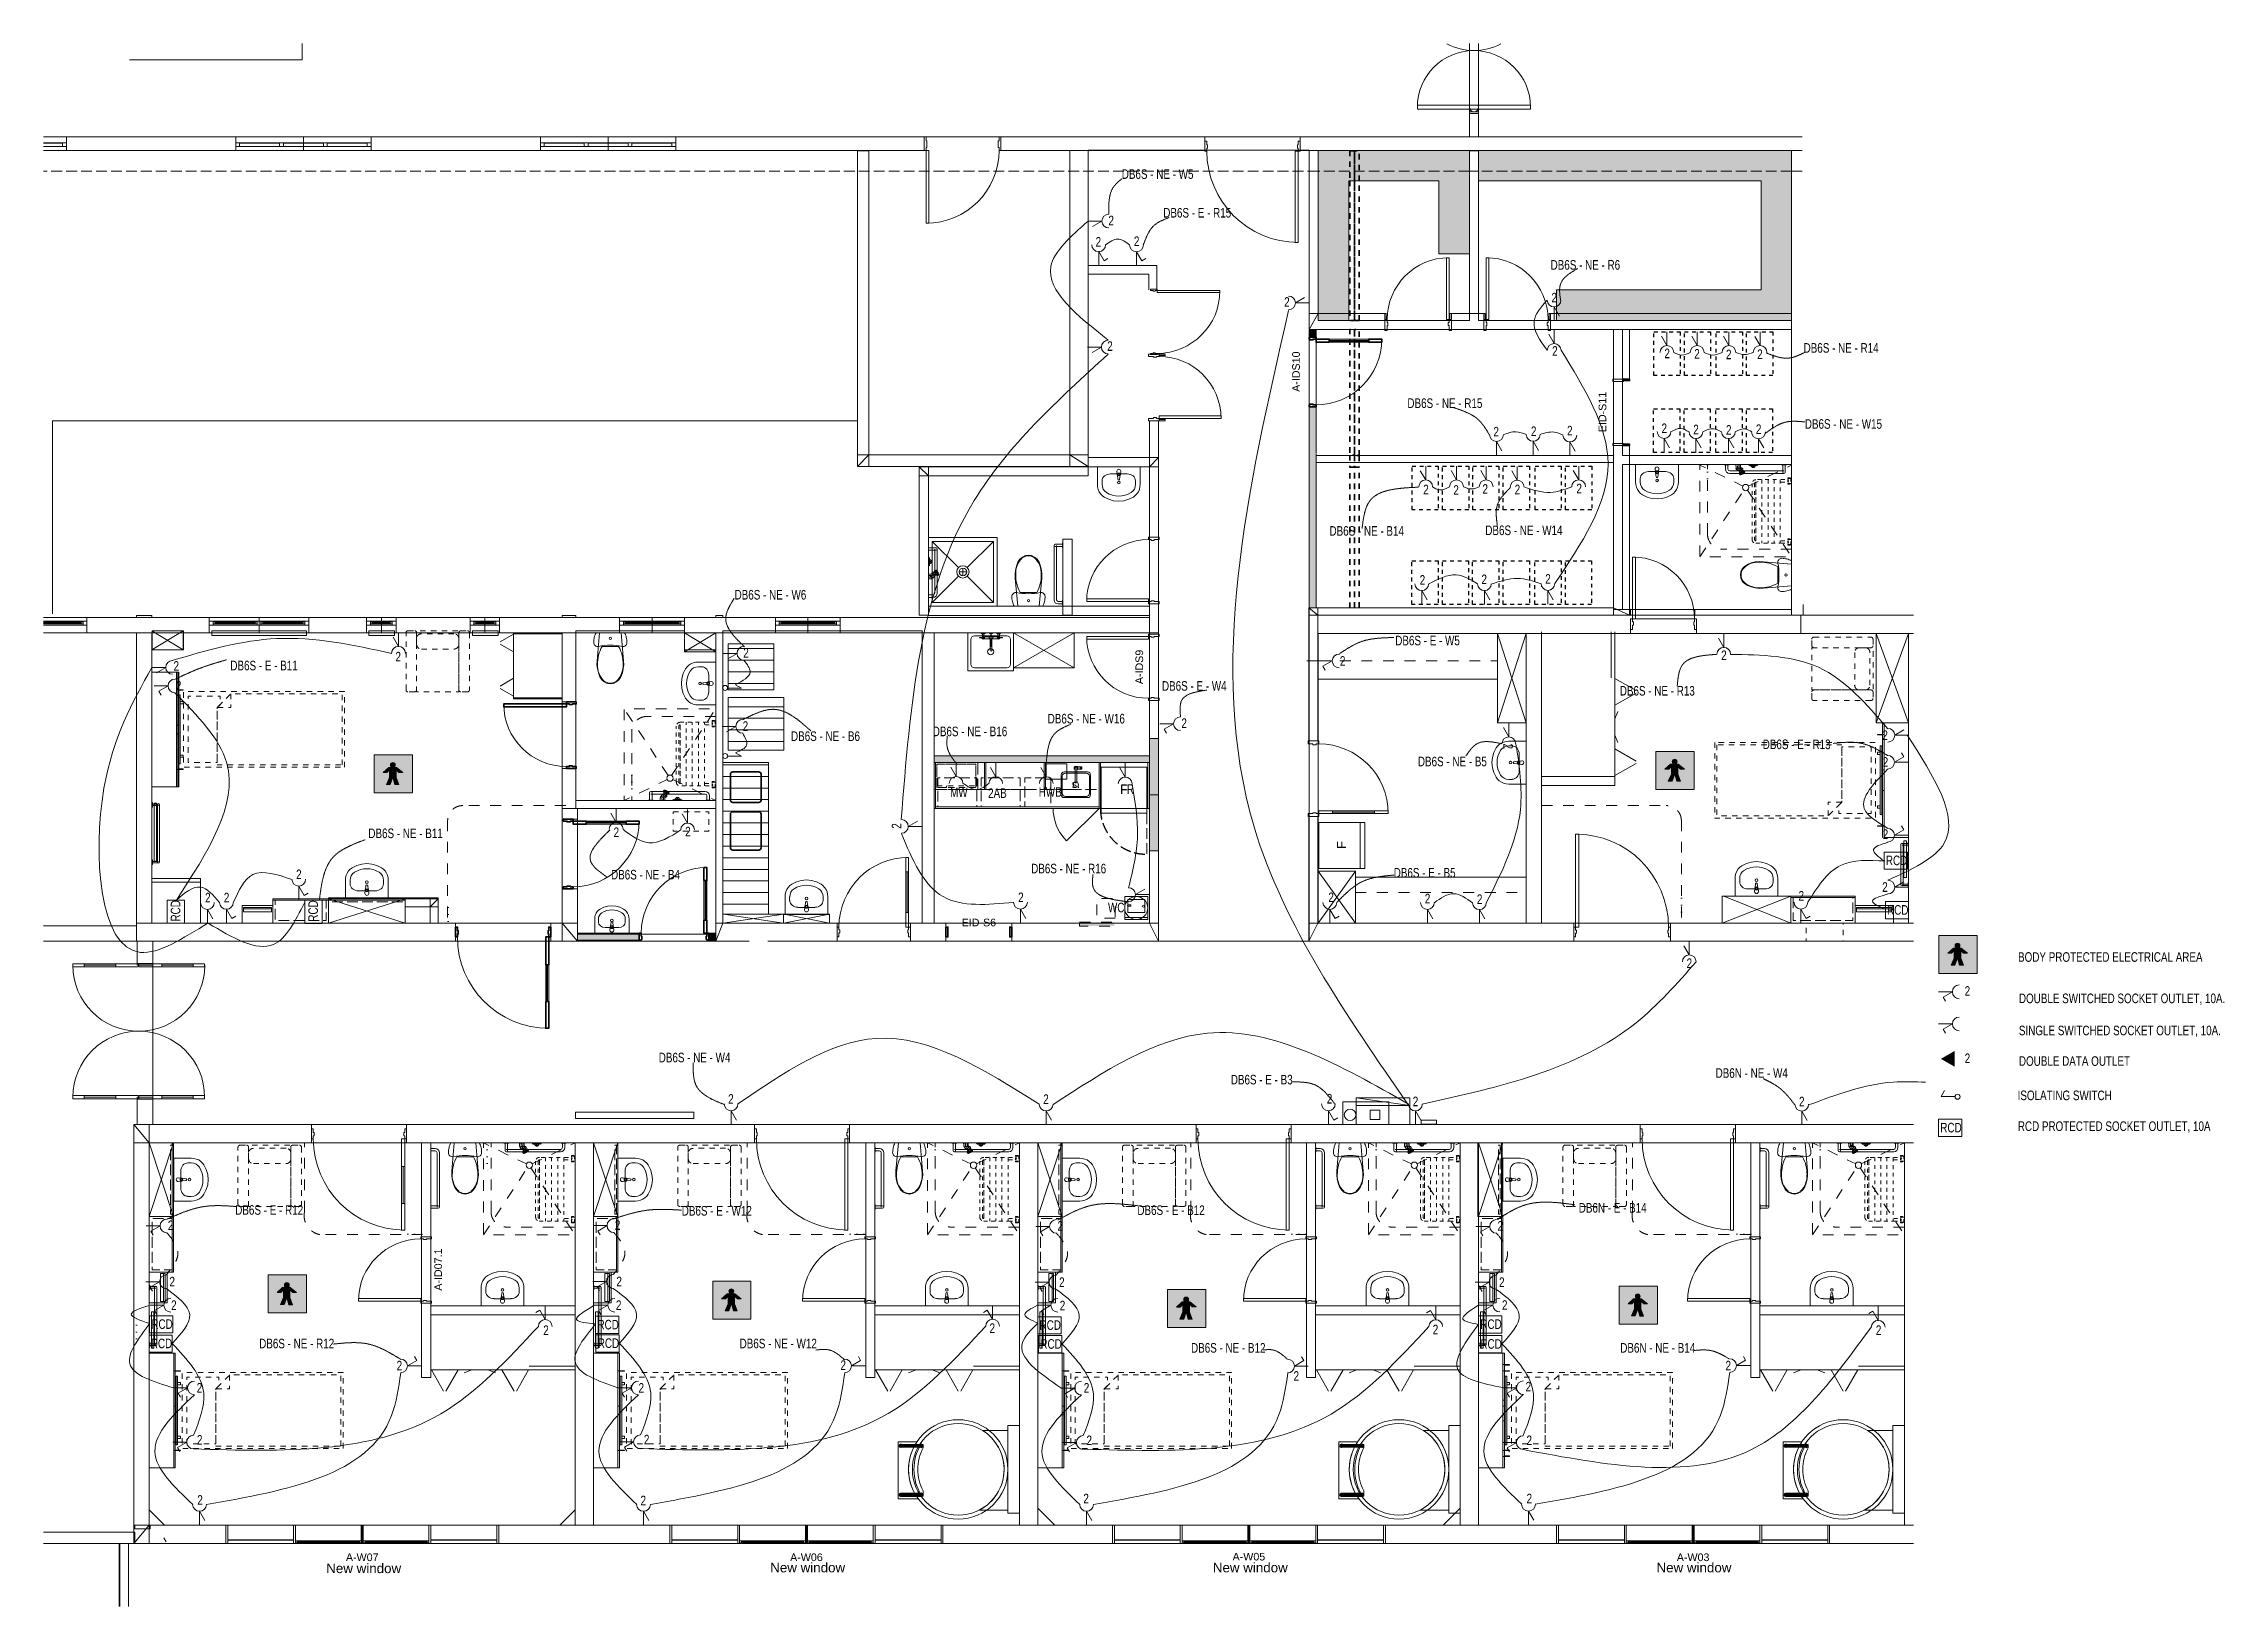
# Model space of a CAD drawing. Header units: millimetres. Extents: x -12392 to 16131, y -4930 to 15514.
import ezdxf

# ---------------------------------------------------------------- set-up
doc = ezdxf.new("R2010")
doc.units = ezdxf.units.MM
for name, pattern in [('IMPORT-Contour Line', [100, 50, -50]), ('IMPORT-Dashed', [282.222223, 141.111112, -141.111112]), ('IMPORT-Hidden Line', [195.611112, 141.111112, -54.5]), ('IMPORT-Insulation 90', [90, 0, -90, 0, 0]), ('IMPORT-Small Dashed', [141.111111, 70.555556, -70.555556]), ('WSP_NZ_Hidden', [9.5, 6.5, -3])]:
    doc.linetypes.add(name, pattern=pattern)
for name, color, linetype, lineweight in [('0_Pen_No__1', 250, 'Continuous', 13), ('0_Pen_No__195', 252, 'Continuous', 13), ('0_Pen_No__27', 7, 'Continuous', 18), ('0_Pen_No__40', 130, 'Continuous', 35), ('0_Pen_No__41', 130, 'Continuous', 35), ('0_Pen_No__81', 251, 'Continuous', 18), ('_Non Essential Power', 1, 'Continuous', 13), ('A-Des_ Columns', 250, 'Continuous', 13), ('A-Des_ Columns_Pen_No__183', 7, 'Continuous', 18), ('A-Des_ Columns_Pen_No__81', 251, 'Continuous', 18), ('A-Des_ Fittings General', 250, 'Continuous', 13), ('A-Des_ Fittings General_Pen_No__1', 250, 'Continuous', 13), ('A-Des_ Fittings General_Pen_No__81', 251, 'Continuous', 18), ('A-Des_ Fittings General_Pen_No__86', 7, 'Continuous', 18), ('A-Des_ Fittings Joinery_Pen_No__1', 250, 'Continuous', 13), ('A-Des_ Fittings Joinery_Pen_No__81', 251, 'Continuous', 18), ('A-Des_ Fittings Plumbing', 250, 'Continuous', 13), ('A-Des_ Fittings Plumbing_Pen_No__1', 250, 'Continuous', 13), ('A-Des_ Fittings Plumbing_Pen_No__186', 210, 'Continuous', 50), ('A-Des_ Fittings Plumbing_Pen_No__44', 130, 'Continuous', 35), ('A-Des_ Fittings Plumbing_Pen_No__5', 170, 'Continuous', 25), ('A-Des_ Fittings Plumbing_Pen_No__81', 251, 'Continuous', 18), ('A-Des_ Furniture_Pen_No__81', 251, 'Continuous', 18), ('A-Des_ Roofs_Pen_No__81', 251, 'Continuous', 18), ('A-Des_ Site Mesh Existing_Pen_No__81', 251, 'Continuous', 18), ('A-Des_ Walls', 250, 'Continuous', 13), ('A-Des_ Walls_Pen_No__216', 7, 'Continuous', 18), ('A-Des_ Walls_Pen_No__221', 10, 'Continuous', 13), ('A-Des_ Walls_Pen_No__81', 251, 'Continuous', 18), ('ARCHICAD Doors', 250, 'Continuous', 13), ('ARCHICAD Doors_Pen_No__81', 251, 'Continuous', 18), ('ARCHICAD Windows', 250, 'Continuous', 13), ('ARCHICAD Windows_Pen_No__81', 251, 'Continuous', 18), ('Essential Power - MEC1', 1, 'Continuous', 13), ('L06 Enlarged Ground Proposed Plan 01_GFEnlarged Proposed Plan 01_dwg', 8, 'Continuous', 13), ('New_0_Pen_No__193', 9, 'Continuous', 13), ('New_A-Des_ Fittings Electrical_Pen_No__19', 7, 'Continuous', 18), ('New_A-Des_ Fittings Electrical_Pen_No__4', 7, 'Continuous', 18), ('New_A-Des_ Fittings General_Pen_No__1', 250, 'Continuous', 13), ('New_A-Des_ Fittings General_Pen_No__4', 7, 'Continuous', 18), ('New_A-Des_ Fittings General_Pen_No__86', 7, 'Continuous', 18), ('New_A-Des_ Fittings Joinery', 250, 'Continuous', 13), ('New_A-Des_ Fittings Joinery_Pen_No__183', 7, 'Continuous', 18), ('New_A-Des_ Fittings Joinery_Pen_No__184', 170, 'Continuous', 25), ('New_A-Des_ Fittings Joinery_Pen_No__3', 7, 'Continuous', 18), ('New_A-Des_ Fittings Joinery_Pen_No__4', 7, 'Continuous', 18), ('New_A-Des_ Fittings Joinery_Pen_No__6', 130, 'Continuous', 35), ('New_A-Des_ Fittings Joinery_Pen_No__64', 7, 'Continuous', 18), ('New_A-Des_ Fittings Joinery_Pen_No__75', 7, 'Continuous', 18), ('New_A-Des_ Fittings Joinery_Pen_No__84', 7, 'Continuous', 18), ('New_A-Des_ Fittings Joinery_Pen_No__89', 7, 'Continuous', 18), ('New_A-Des_ Fittings Plumbing_Pen_No__115', 250, 'Continuous', 13), ('New_A-Des_ Fittings Plumbing_Pen_No__15', 7, 'Continuous', 18), ('New_A-Des_ Fittings Plumbing_Pen_No__75', 7, 'Continuous', 18), ('New_A-Des_ Fittings Plumbing_Pen_No__89', 7, 'Continuous', 18), ('New_A-Des_ Floors_Pen_No__89', 7, 'Continuous', 18), ('New_A-Des_ Furniture - Room Chairs _Pen_No__4', 7, 'Continuous', 18), ('New_A-Des_ Walls', 250, 'Continuous', 13), ('New_A-Des_ Walls_Pen_No__1', 250, 'Continuous', 13), ('New_A-Des_ Walls_Pen_No__193', 9, 'Continuous', 13), ('New_A-Des_ Walls_Pen_No__195', 252, 'Continuous', 13), ('New_A-Des_ Walls_Pen_No__27', 7, 'Continuous', 18), ('New_A-Des_ Walls_Pen_No__7', 250, 'Continuous', 13), ('New_A-Des_ Zones_Pen_No__94', 7, 'Continuous', 18), ('New_A-Doc_ Presentation_Furniture 1_50_Pen_No__86', 7, 'Continuous', 18), ('New_ARCHICAD Door Markers_Pen_No__66', 7, 'Continuous', 18), ('New_ARCHICAD Doors_Pen_No__3', 7, 'Continuous', 18), ('New_ARCHICAD Doors_Pen_No__43', 130, 'Continuous', 35), ('New_ARCHICAD Window Markers_Pen_No__66', 7, 'Continuous', 18), ('New_ARCHICAD Windows_Pen_No__181', 90, 'Continuous', 5), ('New_ARCHICAD Windows_Pen_No__3', 7, 'Continuous', 18), ('Non-Essential Power - MEC', 10, 'Continuous', 13)]:
    doc.layers.add(name, color=color, linetype=linetype, lineweight=lineweight)
doc.styles.add('Arial', font='arial.ttf', dxfattribs={"height": 100})
doc.styles.add('Arial Narrow', font='ARIALN.TTF', dxfattribs={"width": 0.9, "height": 125})
doc.styles.add('Arial_1', font='arial.ttf', dxfattribs={"height": 125})
doc.styles.add('Arial_2', font='arial.ttf', dxfattribs={"height": 120})
pattern_1 = [(0, (0, 0), (0, 152), [])]

msp = doc.modelspace()

# ---------------------------------------------------------------- texts
at = {"linetype": 'IMPORT-Dashed', "insert": (5931, 9329), "char_height": 0.171, "attachment_point": 1}
msp.add_mtext_dynamic_manual_height_columns('{\\fArial Narrow|b0|i0|c0|p34;\\W0.9;\\C7;Trolley}', width=1059.86, gutter_width=0.856, heights=[0], dxfattribs=at)
at = {"layer": '_Non Essential Power', "color": 7, "char_height": 125, "attachment_point": 1, "style": 'Arial Narrow'}
for s, insert, width in [('BODY PROTECTED ELECTRICAL AREA', (13432, 3628), 3279.3), ('DOUBLE SWITCHED SOCKET OUTLET, 10A.', (13443, 3087), 3279.3), ('SINGLE SWITCHED SOCKET OUTLET, 10A.', (13443, 2667), 3210.76), ('DOUBLE DATA OUTLET', (13443, 2267), 1767.72), ('ISOLATING SWITCH', (13426, 1818), 3279.3), ('RCD PROTECTED SOCKET OUTLET, 10A', (13429, 1415), 3279.3)]:
    msp.add_mtext(s, dxfattribs=dict(at, insert=insert, width=width))
at = {"layer": '_Non Essential Power', "color": 1, "char_height": 125, "attachment_point": 1, "style": 'Arial Narrow'}
for s, insert, width in [('2', (12734, 3183), 86.58), ('2', (12734, 2303), 86.58), ('RCD', (12415, 1396), 155.13)]:
    msp.add_mtext(s, dxfattribs=dict(at, insert=insert, width=width))
at = {"layer": 'Essential Power - MEC1', "color": 7, "char_height": 125, "width": 3279.3, "attachment_point": 1, "style": 'Arial Narrow'}
for s, insert in [('DB6S - E - R15', (2252, 13364)), ('DB6S - E - W5', (5286, 7768)), ('DB6S - E - B11', (-9950, 7441)), ('DB6S - E - W4', (2235, 7174)), ('DB6S - E - R13', (10092, 6410)), ('DB6S - NE - B5', (5582, 6186)), ('DB6S - E - B5', (5266, 4730)), ('DB6S - E - B3', (3135, 2024)), ('DB6S - E - R12', (-9886, 319)), ('DB6S - E - W12', (-4046, 308)), ('DB6S - E - B12', (1913, 316)), ('DB6N - E - B14', (7686, 347))]:
    msp.add_mtext(s, dxfattribs=dict(at, insert=insert))
at = {"layer": 'Essential Power - MEC1', "color": 1, "char_height": 125, "attachment_point": 1, "style": 'Arial Narrow'}
for s, insert, width in [('2', (1367, 12984), 86.58), ('2', (1868, 12991), 86.58), ('2', (4562, 7501), 86.58), ('2', (-10663, 7178), 86.58), ('2', (2489, 6687), 86.58), ('2', (11662, 6179), 86.58), ('2', (11662, 5235), 86.58), ('RCD', (11703, 4892), 155.13), ('2', (-9090, 4709), 86.58), ('2', (-10035, 4406), 86.58), ('2', (4411, 4408), 86.58), ('2', (10561, 4429), 86.58), ('2', (4391, 1774), 86.58), ('2', (-10767, 118), 86.58), ('2', (-4921, 121), 86.58), ('2', (869, 111), 86.58), ('2', (6624, 111), 86.58), ('2', (-10746, -619), 86.58), ('2', (-4900, -616), 86.58), ('2', (890, -626), 86.58), ('2', (6644, -626), 86.58), ('RCD', (-10990, -1427), 155.13), ('2', (-5857, -1254), 86.58), ('RCD', (-5144, -1424), 155.13), ('2', (-20, -1228), 86.58), ('2', (5777, -1244), 86.58), ('2', (11572, -1253), 86.58), ('RCD', (645, -1434), 155.13), ('RCD', (6400, -1434), 155.13), ('2', (-10387, -2688), 86.58), ('2', (-4541, -2685), 86.58), ('2', (1248, -2695), 86.58), ('2', (7003, -2695), 86.58)]:
    msp.add_mtext(s, dxfattribs=dict(at, insert=insert, width=width))
at = {"layer": 'Essential Power - MEC1', "color": 1, "insert": (-10729, 4030), "char_height": 125, "width": 155.13, "attachment_point": 1, "rotation": 90, "style": 'Arial Narrow'}
msp.add_mtext('RCD', dxfattribs=at)
at = {"layer": 'Non-Essential Power - MEC', "color": 7, "char_height": 125, "width": 3279.3, "attachment_point": 1, "style": 'Arial Narrow'}
for s, insert in [('DB6S - NE - W5', (1709, 13870)), ('DB6S - NE - R6', (7318, 12682)), ('DB6S - NE - R14', (10627, 11596)), ('DB6S - NE - R15', (5445, 10873)), ('DB6S - NE - W15', (10643, 10601)), ('DB6S - NE - B14', (4426, 9202)), ('DB6S - NE - W14', (6464, 9210)), ('DB6S - NE - W6', (-3355, 8367)), ('DB6S - NE - R13', (8223, 7111)), ('DB6S - NE - B16', (-763, 6579)), ('DB6S - NE - W16', (740, 6746)), ('DB6S - NE - B6', (-2617, 6517)), ('DB6S - NE - B11', (-8145, 5246)), ('DB6S - NE - B4', (-4971, 4705)), ('DB6S - NE - R16', (524, 4785)), ('DB6S - NE - W4', (-4347, 2313)), ('DB6N - NE - W4', (9476, 2110)), ('DB6S - NE - R12', (-9573, -1428)), ('DB6S - NE - W12', (-3289, -1428)), ('DB6S - NE - B12', (2615, -1485)), ('DB6N - NE - B14', (8229, -1485))]:
    msp.add_mtext(s, dxfattribs=dict(at, insert=insert))
at = {"layer": 'Non-Essential Power - MEC', "color": 1, "char_height": 125, "attachment_point": 1, "style": 'Arial Narrow'}
for s, insert, width in [('2', (1535, 13263), 86.58), ('2', (3833, 12196), 86.58), ('2', (7330, 12254), 86.58), ('2', (1519, 11620), 86.58), ('2', (7338, 11556), 86.58), ('2', (8806, 11524), 86.58), ('2', (9197, 11519), 86.58), ('2', (9612, 11511), 86.58), ('2', (10020, 11514), 86.58), ('2', (6570, 10500), 86.58), ('2', (7061, 10506), 86.58), ('2', (7533, 10513), 86.58), ('2', (8769, 10544), 86.58), ('2', (9184, 10528), 86.58), ('2', (9612, 10523), 86.58), ('2', (10003, 10533), 86.58), ('2', (5652, 9744), 86.58), ('2', (6046, 9737), 86.58), ('2', (6427, 9750), 86.58), ('2', (6848, 9744), 86.58), ('2', (7656, 9757), 86.58), ('2', (5606, 8561), 86.58), ('2', (6414, 8568), 86.58), ('2', (7248, 8574), 86.58), ('2', (-10693, 7435), 86.58), ('2', (-7790, 7557), 86.58), ('2', (-3241, 7607), 86.58), ('2', (9549, 7575), 86.58), ('2', (-3249, 6649), 86.58), ('2', (11657, 6530), 86.58), ('MW', (-536, 5782), 277.78), ('2AB', (-39, 5772), 295.82), ('HWB', (623, 5787), 364.37), ('FR', (1696, 5824), 209.24), ('2', (-4937, 5260), 86.58), ('2', (-4001, 5268), 86.58), ('2', (-10280, 4405), 86.58), ('2', (354, 4408), 86.58), ('2', (5673, 4392), 86.58), ('2', (6354, 4384), 86.58), ('2', (11655, 4543), 86.58), ('WC', (1529, 4276), 259.75), ('RCD', (11719, 4244), 155.13), ('2', (9097, 3546), 86.58), ('2', (-3439, 1771), 86.58), ('2', (682, 1769), 86.58), ('2', (5515, 1739), 86.58), ('2', (10567, 1737), 86.58), ('2', (-10724, -926), 86.58), ('2', (-4907, -926), 86.58), ('2', (898, -931), 86.58), ('2', (6682, -925), 86.58), ('RCD', (-10983, -1174), 155.13), ('RCD', (-5148, -1181), 155.13), ('RCD', (634, -1187), 155.13), ('RCD', (6399, -1175), 155.13), ('2', (-1970, -1711), 86.58), ('2', (-7775, -1718), 86.58), ('2', (3956, -1853), 86.58), ('2', (6991, -1993), 86.58), ('2', (9606, -1717), 86.58), ('2', (-10389, -2007), 86.58), ('2', (-4611, -2008), 86.58), ('2', (1213, -2007), 86.58), ('2', (-10382, -3475), 86.58), ('2', (-4585, -3481), 86.58), ('2', (1207, -3456), 86.58), ('2', (7004, -3455), 86.58)]:
    msp.add_mtext(s, dxfattribs=dict(at, insert=insert, width=width))
for s, insert, width, rotation in [('2', (6826, 6358), 86.58, 270), ('2', (-1300, 5244), 86.58, 90), ('RCD', (-8930, 4028), 155.13, 90)]:
    msp.add_mtext(s, dxfattribs=dict(at, insert=insert, width=width, rotation=rotation))

# ---------------------------------------------------------------- blocks, each defined once
blk = doc.blocks.new('L06 Enlarged Ground Proposed Plan 01_GFEnlarged Proposed Plan 01_dwg_Mesh_1_1-12186508-NEW GROUND FLOOR LAYOUT - ELECTRICAL PROPOSED PLAN 01')
at = {"layer": 'A-Des_ Site Mesh Existing_Pen_No__81', "color": 254, "flags": 128}
blk.add_lwpolyline([(-11269, 15300), (-9012, 15300), (-9012, 15514)], dxfattribs=at)
blk = doc.blocks.new('L06 Enlarged Ground Proposed Plan 01_GFEnlarged Proposed Plan 01_dwg_Slab_1_1-12186509-NEW GROUND FLOOR LAYOUT - ELECTRICAL PROPOSED PLAN 01')
at = {"layer": 'A-Des_ Fittings Plumbing_Pen_No__81', "color": 254}
blk.add_line((170, -3137), (170, -3137), dxfattribs=at)
at = {"layer": 'A-Des_ Fittings Plumbing_Pen_No__81', "color": 254, "flags": 128}
blk.add_lwpolyline([(-157, -3671), (220, -3671), (220, -2629), (-111, -2629)], dxfattribs=at)
at = {"layer": 'A-Des_ Fittings Plumbing_Pen_No__81', "color": 254}
for start, end in [(0, 57.8346), (297.0718, 360)]:
    blk.add_arc((-430, -3137), 600, start, end, dxfattribs=at)
blk = doc.blocks.new('L06 Enlarged Ground Proposed Plan 01_GFEnlarged Proposed Plan 01_dwg_Slab_4_1-12186512-NEW GROUND FLOOR LAYOUT - ELECTRICAL PROPOSED PLAN 01')
at = {"layer": 'A-Des_ Fittings Plumbing_Pen_No__81', "color": 254, "flags": 128}
for points in [[(10686, -2856), (10686, -2812), (10653, -2812)], [(10669, -3488), (10686, -3488), (10686, -3417)]]:
    blk.add_lwpolyline(points, dxfattribs=at)
at = {"layer": 'A-Des_ Fittings Plumbing_Pen_No__81', "color": 254}
for radius, start, end in [(650, 150.0494, 180), (650, 180, 212.6931), (600, 152.1248, 180), (600, 180, 207.8752)]:
    blk.add_arc((11216, -3137), radius, start, end, dxfattribs=at)
blk = doc.blocks.new('L06 Enlarged Ground Proposed Plan 01_GFEnlarged Proposed Plan 01_dwg_Slab_5_1-12186513-NEW GROUND FLOOR LAYOUT - ELECTRICAL PROPOSED PLAN 01')
at = {"layer": 'A-Des_ Fittings Plumbing_Pen_No__81', "color": 254, "flags": 128}
for points in [[(10686, -2856), (10686, -2812), (10653, -2812)], [(10669, -3488), (10686, -3488), (10686, -3417)]]:
    blk.add_lwpolyline(points, dxfattribs=at)
at = {"layer": 'A-Des_ Fittings Plumbing_Pen_No__81', "color": 254}
for radius, start, end in [(650, 150.0494, 180), (650, 180, 212.6931), (600, 152.1248, 180), (600, 180, 207.8752)]:
    blk.add_arc((11216, -3137), radius, start, end, dxfattribs=at)
blk = doc.blocks.new('L06 Enlarged Ground Proposed Plan 01_GFEnlarged Proposed Plan 01_dwg_Shower Tapware _1483_3__1-12186530-NEW GROUND FLOOR LAYOUT - ELECTRICAL PROPOSED PLAN 01')
at = {"layer": 'A-Des_ Fittings Plumbing_Pen_No__81', "color": 254}
for p, q in [((-805, 8713), (-805, 8713)), ((-791, 8535), (-791, 8535)), ((-791, 8535), (-791, 8535)), ((-779, 8545), (-778, 8547)), ((-778, 8543), (-779, 8546)), ((-779, 8545), (-778, 8546)), ((-778, 8547), (-777, 8549)), ((-777, 8549), (-776, 8549))]:
    blk.add_line(p, q, dxfattribs=at)
at = {"layer": 'A-Des_ Fittings Plumbing_Pen_No__81', "color": 254, "flags": 128}
for points in [[(-811, 8718), (-812, 8719), (-813, 8724), (-814, 8728), (-814, 8728), (-815, 8738), (-814, 8748), (-814, 8748), (-813, 8752), (-812, 8757), (-811, 8759), (-810, 8762), (-809, 8763), (-807, 8768), (-807, 8768), (-807, 8768), (-806, 8770), (-805, 8771), (-805, 8771), (-804, 8772), (-804, 8772), (-804, 8773), (-805, 8777), (-807, 8784), (-810, 8790), (-813, 8794), (-816, 8797), (-820, 8798), (-820, 8797), (-820, 8794), (-820, 8790), (-820, 8784), (-820, 8777), (-820, 8768), (-820, 8759), (-820, 8748), (-820, 8738), (-820, 8728), (-820, 8718), (-820, 8708), (-820, 8699), (-820, 8692), (-820, 8686), (-820, 8682), (-820, 8679), (-820, 8678), (-816, 8679), (-813, 8682), (-810, 8686), (-807, 8692), (-805, 8699), (-804, 8703), (-804, 8704), (-804, 8704), (-805, 8705), (-805, 8705), (-806, 8706), (-807, 8708), (-807, 8708), (-807, 8708), (-809, 8713), (-810, 8715)], [(-783, 8734), (-783, 8735), (-782, 8736), (-782, 8737), (-782, 8738), (-782, 8739), (-782, 8740), (-783, 8741), (-783, 8742), (-784, 8743), (-785, 8743), (-786, 8744), (-787, 8744), (-788, 8744), (-789, 8744), (-790, 8744), (-791, 8743), (-792, 8743), (-793, 8742), (-793, 8741), (-794, 8740), (-794, 8739), (-794, 8738), (-794, 8737), (-794, 8736), (-793, 8735), (-793, 8734), (-792, 8733), (-791, 8733), (-790, 8732), (-789, 8732), (-788, 8732), (-787, 8732), (-786, 8732), (-785, 8733), (-784, 8733)], [(-796, 8513), (-800, 8513), (-804, 8512), (-808, 8512), (-812, 8512), (-816, 8511), (-820, 8511), (-820, 8511), (-820, 8511), (-820, 8511), (-820, 8511), (-820, 8512), (-820, 8512), (-820, 8513), (-820, 8514), (-820, 8515), (-820, 8515), (-820, 8516), (-820, 8517), (-820, 8518), (-820, 8519), (-820, 8520), (-820, 8522), (-820, 8523), (-820, 8524), (-820, 8525), (-820, 8526), (-820, 8527), (-820, 8529), (-820, 8530), (-820, 8531), (-820, 8532), (-820, 8533), (-820, 8534), (-820, 8534), (-820, 8535), (-820, 8536), (-820, 8536), (-820, 8536), (-820, 8537), (-820, 8537), (-820, 8537), (-820, 8537), (-816, 8537), (-812, 8536), (-808, 8536), (-804, 8536), (-800, 8535), (-796, 8535), (-793, 8535), (-791, 8535), (-788, 8534), (-785, 8534), (-782, 8534), (-780, 8533), (-778, 8533), (-776, 8533), (-775, 8533), (-774, 8532), (-773, 8532), (-771, 8531), (-771, 8531), (-770, 8530), (-769, 8529), (-768, 8528), (-767, 8527), (-767, 8525), (-767, 8524), (-767, 8523), (-767, 8521), (-768, 8520), (-769, 8519), (-770, 8518), (-771, 8517), (-771, 8517), (-773, 8516), (-774, 8516), (-775, 8515), (-776, 8515), (-778, 8515), (-780, 8515), (-782, 8514), (-785, 8514), (-788, 8514), (-791, 8513)]]:
    blk.add_lwpolyline(points, close=True, dxfattribs=at)
for points in [[(-770, 8572), (-820, 8572), (-820, 8571), (-820, 8571), (-820, 8570), (-820, 8570), (-820, 8569), (-820, 8568), (-820, 8566), (-820, 8565), (-820, 8564), (-820, 8562), (-820, 8561), (-820, 8560), (-820, 8558), (-820, 8557), (-820, 8557), (-820, 8556), (-820, 8556), (-820, 8556), (-770, 8556)], [(-809, 8763), (-805, 8763), (-801, 8763), (-796, 8762), (-792, 8760), (-789, 8757), (-786, 8754), (-783, 8751), (-781, 8747), (-780, 8742), (-780, 8738), (-780, 8734), (-781, 8729), (-783, 8726), (-786, 8722), (-789, 8719), (-792, 8716), (-796, 8715), (-801, 8713), (-805, 8713), (-809, 8713)], [(-805, 8763), (-805, 8763), (-805, 8762), (-805, 8760), (-805, 8757), (-805, 8754), (-805, 8751)], [(-805, 8751), (-805, 8747), (-805, 8742), (-805, 8738), (-805, 8734)], [(-805, 8734), (-805, 8729), (-805, 8726), (-805, 8722), (-805, 8719), (-805, 8716), (-805, 8715), (-805, 8713)], [(-776, 8572), (-776, 8576), (-776, 8580), (-775, 8585), (-774, 8589), (-772, 8592), (-770, 8595), (-768, 8598), (-765, 8599), (-763, 8601), (-760, 8601), (-757, 8601), (-754, 8599), (-752, 8598), (-749, 8595), (-748, 8593)], [(-776, 8576), (-776, 8576), (-775, 8576), (-774, 8576), (-772, 8576), (-770, 8576), (-768, 8576), (-765, 8576), (-763, 8576), (-762, 8576)], [(-776, 8551), (-776, 8551), (-775, 8551), (-774, 8551), (-772, 8551), (-770, 8551), (-768, 8551), (-765, 8551), (-763, 8551), (-760, 8551), (-762, 8551), (-764, 8552), (-766, 8553), (-768, 8554), (-769, 8555), (-771, 8557), (-772, 8559), (-772, 8561), (-772, 8564), (-772, 8566), (-772, 8568), (-771, 8570), (-769, 8572), (-768, 8573), (-766, 8574), (-764, 8575), (-762, 8576), (-760, 8576), (-758, 8576), (-756, 8575), (-754, 8574), (-752, 8573), (-750, 8572), (-749, 8570), (-748, 8568), (-748, 8566), (-747, 8564), (-748, 8561)], [(-730, 8559), (-723, 8560), (-718, 8561), (-715, 8562), (-715, 8561), (-711, 8559), (-706, 8557), (-702, 8556), (-699, 8556), (-695, 8558), (-687, 8563), (-685, 8564), (-685, 8566), (-685, 8569), (-685, 8573), (-687, 8578), (-688, 8583), (-691, 8589), (-694, 8594), (-697, 8600), (-700, 8606), (-704, 8611), (-707, 8616), (-711, 8620), (-714, 8623), (-717, 8626), (-720, 8627), (-722, 8628), (-724, 8627), (-733, 8622), (-735, 8620), (-738, 8617), (-739, 8613), (-740, 8608), (-739, 8603), (-739, 8603), (-741, 8601), (-744, 8597), (-747, 8594), (-749, 8592), (-752, 8589), (-754, 8586), (-756, 8583), (-759, 8581), (-760, 8578), (-762, 8576), (-763, 8576)], [(-744, 8551), (-744, 8551), (-745, 8551), (-746, 8551), (-747, 8551), (-749, 8551), (-752, 8551), (-754, 8551), (-757, 8551), (-760, 8551), (-758, 8551), (-756, 8552), (-754, 8553), (-752, 8554), (-750, 8555), (-749, 8557), (-748, 8559), (-748, 8561)], [(-730, 8559), (-734, 8558), (-738, 8557), (-741, 8557), (-744, 8556), (-747, 8556), (-750, 8555), (-751, 8555)], [(-739, 8603), (-739, 8603), (-739, 8603), (-739, 8603), (-739, 8602), (-739, 8602), (-738, 8601), (-738, 8601), (-738, 8601), (-738, 8601), (-738, 8600), (-737, 8599), (-737, 8598), (-736, 8598), (-736, 8597), (-735, 8596), (-735, 8595), (-734, 8594), (-733, 8593), (-733, 8592), (-732, 8590), (-731, 8589), (-731, 8588), (-730, 8586), (-729, 8586), (-728, 8584), (-727, 8582), (-726, 8580), (-725, 8579), (-725, 8578), (-724, 8576), (-723, 8575), (-723, 8575), (-722, 8573), (-721, 8572), (-721, 8571), (-720, 8570), (-720, 8569), (-719, 8568), (-718, 8567), (-718, 8566), (-717, 8565), (-717, 8565), (-717, 8564), (-716, 8564), (-716, 8563), (-716, 8563), (-716, 8563), (-716, 8563), (-716, 8562), (-716, 8562)], [(-733, 8622), (-732, 8622), (-732, 8621), (-730, 8618), (-728, 8615), (-726, 8611), (-723, 8606), (-720, 8601), (-717, 8596), (-714, 8590), (-711, 8584), (-708, 8579), (-705, 8574), (-702, 8569), (-700, 8565), (-698, 8562), (-696, 8559), (-696, 8558), (-695, 8558)], [(-687, 8563), (-687, 8563), (-688, 8564), (-689, 8567), (-691, 8570), (-693, 8574), (-696, 8579), (-699, 8584), (-702, 8589), (-705, 8595), (-709, 8601), (-712, 8606), (-715, 8611), (-717, 8616), (-720, 8620), (-722, 8623), (-723, 8626), (-724, 8627), (-724, 8627)], [(-715, 8562), (-715, 8562), (-716, 8562), (-716, 8562), (-716, 8562)], [(-794, 8546), (-793, 8547), (-793, 8550)], [(-791, 8535), (-791, 8535), (-792, 8536), (-792, 8537), (-793, 8541), (-793, 8543), (-794, 8546)], [(-793, 8550), (-793, 8552), (-792, 8553), (-790, 8556)], [(-778, 8544), (-778, 8543), (-778, 8542), (-777, 8541)], [(-775, 8537), (-777, 8540), (-777, 8541), (-778, 8541)], [(-774, 8534), (-775, 8537), (-777, 8541)], [(-776, 8556), (-776, 8551), (-776, 8547), (-775, 8542), (-774, 8539), (-772, 8535), (-770, 8532), (-768, 8529), (-765, 8528), (-763, 8526), (-760, 8526), (-757, 8526), (-754, 8528), (-752, 8529), (-749, 8532), (-747, 8535), (-746, 8539), (-745, 8542), (-744, 8547), (-744, 8551), (-744, 8556)], [(-771, 8531), (-772, 8532), (-774, 8535)]]:
    blk.add_lwpolyline(points, dxfattribs=at)
blk = doc.blocks.new('L06 Enlarged Ground Proposed Plan 01_GFEnlarged Proposed Plan 01_dwg_Towel Rail _1377_12__1-12186539-NEW GROUND FLOOR LAYOUT - ELECTRICAL PROPOSED PLAN 01')
at = {"layer": 'A-Des_ Fittings General_Pen_No__81', "color": 254}
blk.add_line((6475, -1507), (6475, -757), dxfattribs=at)
at = {"layer": 'A-Des_ Fittings General_Pen_No__81', "color": 254, "flags": 128}
for points in [[(6380, -727), (6375, -727), (6375, -787), (6380, -787)], [(6380, -1477), (6375, -1477), (6375, -1537), (6380, -1537)]]:
    blk.add_lwpolyline(points, close=True, dxfattribs=at)
for points in [[(6460, -747), (6380, -747), (6380, -767), (6460, -767)], [(6445, -757), (6445, -1132), (6445, -1507)], [(6460, -1497), (6380, -1497), (6380, -1517), (6460, -1517)]]:
    blk.add_lwpolyline(points, dxfattribs=at)
at = {"layer": 'A-Des_ Fittings General_Pen_No__81', "color": 254}
for centre, start, end in [((6460, -757), 0, 180), ((6460, -1507), 180, 0)]:
    blk.add_arc(centre, 15, start, end, dxfattribs=at)
blk = doc.blocks.new('L06 Enlarged Ground Proposed Plan 01_GFEnlarged Proposed Plan 01_dwg_Towel Rail _1377_13__1-12186540-NEW GROUND FLOOR LAYOUT - ELECTRICAL PROPOSED PLAN 01')
at = {"layer": 'A-Des_ Fittings General_Pen_No__81', "color": 254}
blk.add_line((710, -1507), (710, -757), dxfattribs=at)
at = {"layer": 'A-Des_ Fittings General_Pen_No__81', "color": 254, "flags": 128}
for points in [[(615, -727), (610, -727), (610, -787), (615, -787)], [(615, -1477), (610, -1477), (610, -1537), (615, -1537)]]:
    blk.add_lwpolyline(points, close=True, dxfattribs=at)
for points in [[(695, -747), (615, -747), (615, -767), (695, -767)], [(680, -757), (680, -1132), (680, -1507)], [(695, -1497), (615, -1497), (615, -1517), (695, -1517)]]:
    blk.add_lwpolyline(points, dxfattribs=at)
at = {"layer": 'A-Des_ Fittings General_Pen_No__81', "color": 254}
for centre, start, end in [((695, -757), 0, 180), ((695, -1507), 180, 0)]:
    blk.add_arc(centre, 15, start, end, dxfattribs=at)
blk = doc.blocks.new('L06 Enlarged Ground Proposed Plan 01_GFEnlarged Proposed Plan 01_dwg_Towel Rail _1377_14__1-12186541-NEW GROUND FLOOR LAYOUT - ELECTRICAL PROPOSED PLAN 01')
at = {"layer": 'A-Des_ Fittings General_Pen_No__81', "color": 254}
blk.add_line((-5100, -1507), (-5100, -757), dxfattribs=at)
at = {"layer": 'A-Des_ Fittings General_Pen_No__81', "color": 254, "flags": 128}
for points in [[(-5195, -727), (-5200, -727), (-5200, -787), (-5195, -787)], [(-5195, -1477), (-5200, -1477), (-5200, -1537), (-5195, -1537)]]:
    blk.add_lwpolyline(points, close=True, dxfattribs=at)
for points in [[(-5115, -747), (-5195, -747), (-5195, -767), (-5115, -767)], [(-5130, -757), (-5130, -1132), (-5130, -1507)], [(-5115, -1497), (-5195, -1497), (-5195, -1517), (-5115, -1517)]]:
    blk.add_lwpolyline(points, dxfattribs=at)
at = {"layer": 'A-Des_ Fittings General_Pen_No__81', "color": 254}
for centre, start, end in [((-5115, -757), 0, 180), ((-5115, -1507), 180, 0)]:
    blk.add_arc(centre, 15, start, end, dxfattribs=at)
blk = doc.blocks.new('L06 Enlarged Ground Proposed Plan 01_GFEnlarged Proposed Plan 01_dwg_Towel Rail _1377_15__1-12186542-NEW GROUND FLOOR LAYOUT - ELECTRICAL PROPOSED PLAN 01')
at = {"layer": 'A-Des_ Fittings General_Pen_No__81', "color": 254}
blk.add_line((-10910, -1507), (-10910, -757), dxfattribs=at)
at = {"layer": 'A-Des_ Fittings General_Pen_No__81', "color": 254, "flags": 128}
for points in [[(-11005, -727), (-11010, -727), (-11010, -787), (-11005, -787)], [(-11005, -1477), (-11010, -1477), (-11010, -1537), (-11005, -1537)]]:
    blk.add_lwpolyline(points, close=True, dxfattribs=at)
for points in [[(-10925, -747), (-11005, -747), (-11005, -767), (-10925, -767)], [(-10940, -757), (-10940, -1132), (-10940, -1507)], [(-10925, -1497), (-11005, -1497), (-11005, -1517), (-10925, -1517)]]:
    blk.add_lwpolyline(points, dxfattribs=at)
at = {"layer": 'A-Des_ Fittings General_Pen_No__81', "color": 254}
for centre, start, end in [((-10925, -757), 0, 180), ((-10925, -1507), 180, 0)]:
    blk.add_arc(centre, 15, start, end, dxfattribs=at)
blk = doc.blocks.new('L06 Enlarged Ground Proposed Plan 01_GFEnlarged Proposed Plan 01_dwg_Towel Rail _1377_16__1-12186543-NEW GROUND FLOOR LAYOUT - ELECTRICAL PROPOSED PLAN 01')
at = {"layer": 'A-Des_ Fittings General_Pen_No__81', "color": 254}
blk.add_line((-10875, 4807), (-10875, 5557), dxfattribs=at)
at = {"layer": 'A-Des_ Fittings General_Pen_No__81', "color": 254, "flags": 128}
for points in [[(-10970, 5587), (-10975, 5587), (-10975, 5527), (-10970, 5527)], [(-10970, 4837), (-10975, 4837), (-10975, 4777), (-10970, 4777)]]:
    blk.add_lwpolyline(points, close=True, dxfattribs=at)
for points in [[(-10890, 5567), (-10970, 5567), (-10970, 5547), (-10890, 5547)], [(-10905, 5557), (-10905, 5182), (-10905, 4807)], [(-10890, 4817), (-10970, 4817), (-10970, 4797), (-10890, 4797)]]:
    blk.add_lwpolyline(points, dxfattribs=at)
at = {"layer": 'A-Des_ Fittings General_Pen_No__81', "color": 254}
for centre, start, end in [((-10890, 5557), 0, 180), ((-10890, 4807), 180, 0)]:
    blk.add_arc(centre, 15, start, end, dxfattribs=at)
blk = doc.blocks.new('L06 Enlarged Ground Proposed Plan 01_GFEnlarged Proposed Plan 01_dwg_Towel Rail _1377_17__1-12186544-NEW GROUND FLOOR LAYOUT - ELECTRICAL PROPOSED PLAN 01')
at = {"layer": 'A-Des_ Fittings General_Pen_No__81', "color": 254}
blk.add_line((11900, 5039), (11900, 4510), dxfattribs=at)
at = {"layer": 'A-Des_ Fittings General_Pen_No__81', "color": 254, "flags": 128}
for points in [[(11915, 5029), (11995, 5029), (11995, 5049), (11915, 5049)], [(11930, 4510), (11930, 4774), (11930, 5039)], [(11915, 4500), (11995, 4500), (11995, 4520), (11915, 4520)]]:
    blk.add_lwpolyline(points, dxfattribs=at)
for points in [[(11995, 5009), (12000, 5009), (12000, 5069), (11995, 5069)], [(11995, 4480), (12000, 4480), (12000, 4540), (11995, 4540)]]:
    blk.add_lwpolyline(points, close=True, dxfattribs=at)
at = {"layer": 'A-Des_ Fittings General_Pen_No__81', "color": 254}
for centre, start, end in [((11915, 5039), 0, 180), ((11915, 4510), 180, 0)]:
    blk.add_arc(centre, 15, start, end, dxfattribs=at)
blk = doc.blocks.new('L06 Enlarged Ground Proposed Plan 01_GFEnlarged Proposed Plan 01_dwg_Cadimage Cabinet-12186545-NEW GROUND FLOOR LAYOUT - ELECTRICAL PROPOSED PLAN 01')
at = {"layer": 'New_A-Des_ Fittings Joinery_Pen_No__3', "color": 253, "flags": 128}
blk.add_lwpolyline([(812, 5508), (814, 5461), (828, 5368), (857, 5278), (900, 5195), (955, 5119), (987, 5084)], dxfattribs=at)
at = {"layer": 'New_A-Des_ Fittings Joinery_Pen_No__4', "color": 253}
for p, q in [((1412, 6108), (812, 6108)), ((1412, 5528), (812, 5528))]:
    blk.add_line(p, q, dxfattribs=at)
at = {"layer": 'New_A-Des_ Fittings Joinery_Pen_No__84', "color": 253}
blk.add_line((1412, 5508), (987, 5084), dxfattribs=at)
blk = doc.blocks.new('L06 Enlarged Ground Proposed Plan 01_GFEnlarged Proposed Plan 01_dwg_Slab_9_1-12186592-NEW GROUND FLOOR LAYOUT - ELECTRICAL PROPOSED PLAN 01')
at = {"layer": 'A-Des_ Fittings Plumbing_Pen_No__81', "color": 254}
for start, end in [(0, 180), (180, 0)]:
    blk.add_arc((11145, -3137), 600, start, end, dxfattribs=at)
blk = doc.blocks.new('L06 Enlarged Ground Proposed Plan 01_GFEnlarged Proposed Plan 01_dwg_Slab_10_1-12186593-NEW GROUND FLOOR LAYOUT - ELECTRICAL PROPOSED PLAN 01')
at = {"layer": 'A-Des_ Fittings Plumbing_Pen_No__81', "color": 254}
for start, end in [(0, 180), (180, 0)]:
    blk.add_arc((11145, -3137), 650, start, end, dxfattribs=at)
blk = doc.blocks.new('L06 Enlarged Ground Proposed Plan 01_GFEnlarged Proposed Plan 01_dwg_Slab_11_1-12186594-NEW GROUND FLOOR LAYOUT - ELECTRICAL PROPOSED PLAN 01')
at = {"layer": 'A-Des_ Fittings Plumbing_Pen_No__81', "color": 254}
blk.add_line((11745, -3137), (11745, -3137), dxfattribs=at)
at = {"layer": 'A-Des_ Fittings Plumbing_Pen_No__81', "color": 254, "flags": 128}
blk.add_lwpolyline([(11418, -3671), (11795, -3671), (11795, -2629), (11464, -2629)], dxfattribs=at)
at = {"layer": 'A-Des_ Fittings Plumbing_Pen_No__81', "color": 254}
for start, end in [(0, 57.8346), (297.0718, 360)]:
    blk.add_arc((11145, -3137), 600, start, end, dxfattribs=at)
blk = doc.blocks.new('L06 Enlarged Ground Proposed Plan 01_GFEnlarged Proposed Plan 01_dwg_Slab_12_1-12186595-NEW GROUND FLOOR LAYOUT - ELECTRICAL PROPOSED PLAN 01')
at = {"layer": 'A-Des_ Fittings Plumbing_Pen_No__81', "color": 254}
for start, end in [(360, 180), (180, 360)]:
    blk.add_arc((5335, -3137), 600, start, end, dxfattribs=at)
blk = doc.blocks.new('L06 Enlarged Ground Proposed Plan 01_GFEnlarged Proposed Plan 01_dwg_Slab_13_1-12186596-NEW GROUND FLOOR LAYOUT - ELECTRICAL PROPOSED PLAN 01')
at = {"layer": 'A-Des_ Fittings Plumbing_Pen_No__81', "color": 254}
for start, end in [(360, 180), (180, 360)]:
    blk.add_arc((5335, -3137), 650, start, end, dxfattribs=at)
blk = doc.blocks.new('L06 Enlarged Ground Proposed Plan 01_GFEnlarged Proposed Plan 01_dwg_Slab_14_1-12186597-NEW GROUND FLOOR LAYOUT - ELECTRICAL PROPOSED PLAN 01')
at = {"layer": 'A-Des_ Fittings Plumbing_Pen_No__81', "color": 254}
blk.add_line((5935, -3137), (5935, -3137), dxfattribs=at)
at = {"layer": 'A-Des_ Fittings Plumbing_Pen_No__81', "color": 254, "flags": 128}
blk.add_lwpolyline([(5608, -3671), (5985, -3671), (5985, -2629), (5654, -2629)], dxfattribs=at)
at = {"layer": 'A-Des_ Fittings Plumbing_Pen_No__81', "color": 254}
for start, end in [(0, 57.8346), (297.0718, 360)]:
    blk.add_arc((5335, -3137), 600, start, end, dxfattribs=at)
blk = doc.blocks.new('L06 Enlarged Ground Proposed Plan 01_GFEnlarged Proposed Plan 01_dwg_Slab_15_1-12186598-NEW GROUND FLOOR LAYOUT - ELECTRICAL PROPOSED PLAN 01')
at = {"layer": 'A-Des_ Fittings Plumbing_Pen_No__81', "color": 254}
for start, end in [(360, 180), (180, 360)]:
    blk.add_arc((-430, -3137), 600, start, end, dxfattribs=at)
blk = doc.blocks.new('L06 Enlarged Ground Proposed Plan 01_GFEnlarged Proposed Plan 01_dwg_Slab_16_1-12186599-NEW GROUND FLOOR LAYOUT - ELECTRICAL PROPOSED PLAN 01')
at = {"layer": 'A-Des_ Fittings Plumbing'}
h = blk.add_hatch(dxfattribs=at)
h.set_pattern_fill('FP_1', color=9, style=0, pattern_type=2)
h.set_pattern_definition(pattern_1)
h.paths.add_polyline_path([(-2840, 7062), (-2840, 7662), (-3440, 7662), (-3440, 7062)])
at = {"layer": 'A-Des_ Fittings Plumbing', "color": 10, "flags": 128}
blk.add_lwpolyline([(-3440, 7062), (-2840, 7062), (-2840, 7662), (-3440, 7662)], close=True, dxfattribs=at)
at = {"layer": 'A-Des_ Fittings Plumbing_Pen_No__81', "color": 254, "flags": 128}
blk.add_lwpolyline([(-3440, 7062), (-2840, 7062), (-2840, 7662), (-3440, 7662)], close=True, dxfattribs=at)
blk = doc.blocks.new('L06 Enlarged Ground Proposed Plan 01_GFEnlarged Proposed Plan 01_dwg_Slab_18_1-12186601-NEW GROUND FLOOR LAYOUT - ELECTRICAL PROPOSED PLAN 01')
at = {"layer": 'A-Des_ Fittings Plumbing_Pen_No__81', "color": 254, "flags": 128}
blk.add_lwpolyline([(-5437, 1453), (-3887, 1453), (-3887, 1537), (-5437, 1537)], close=True, dxfattribs=at)
blk = doc.blocks.new('L06 Enlarged Ground Proposed Plan 01_GFEnlarged Proposed Plan 01_dwg_Morph_1_1-12186602-NEW GROUND FLOOR LAYOUT - ELECTRICAL PROPOSED PLAN 01')
at = {"layer": 'A-Des_ Fittings General_Pen_No__81', "color": 254, "flags": 128}
blk.add_lwpolyline([(4777, 1373), (4777, 1723), (5477, 1723), (5477, 1373)], close=True, dxfattribs=at)
blk.add_lwpolyline([(4777, 1623), (5477, 1623), (4777, 1723)], dxfattribs=at)
blk = doc.blocks.new('L06 Enlarged Ground Proposed Plan 01_GFEnlarged Proposed Plan 01_dwg_Slab_25_1-12186609-NEW GROUND FLOOR LAYOUT - ELECTRICAL PROPOSED PLAN 01')
at = {"layer": 'A-Des_ Fittings Joinery_Pen_No__81', "color": 254, "flags": 128}
blk.add_lwpolyline([(6403, -1553), (6435, -1553), (6435, -1076), (6403, -1076)], close=True, dxfattribs=at)
blk = doc.blocks.new('L06 Enlarged Ground Proposed Plan 01_GFEnlarged Proposed Plan 01_dwg_Slab_26_1-12186610-NEW GROUND FLOOR LAYOUT - ELECTRICAL PROPOSED PLAN 01')
at = {"layer": 'A-Des_ Fittings Joinery_Pen_No__81', "color": 254, "flags": 128}
blk.add_lwpolyline([(638, -1553), (670, -1553), (670, -1076), (638, -1076)], close=True, dxfattribs=at)
blk = doc.blocks.new('L06 Enlarged Ground Proposed Plan 01_GFEnlarged Proposed Plan 01_dwg_Slab_27_1-12186611-NEW GROUND FLOOR LAYOUT - ELECTRICAL PROPOSED PLAN 01')
at = {"layer": 'A-Des_ Fittings Joinery_Pen_No__81', "color": 254, "flags": 128}
blk.add_lwpolyline([(-5172, -1553), (-5140, -1553), (-5140, -1076), (-5172, -1076)], close=True, dxfattribs=at)
blk = doc.blocks.new('L06 Enlarged Ground Proposed Plan 01_GFEnlarged Proposed Plan 01_dwg_Slab_28_1-12186612-NEW GROUND FLOOR LAYOUT - ELECTRICAL PROPOSED PLAN 01')
at = {"layer": 'A-Des_ Fittings Joinery_Pen_No__81', "color": 254, "flags": 128}
blk.add_lwpolyline([(-10982, -1553), (-10950, -1553), (-10950, -1076), (-10982, -1076)], close=True, dxfattribs=at)
blk = doc.blocks.new('L06 Enlarged Ground Proposed Plan 01_GFEnlarged Proposed Plan 01_dwg_Slab_30_1-12186614-NEW GROUND FLOOR LAYOUT - ELECTRICAL PROPOSED PLAN 01')
at = {"layer": 'New_A-Des_ Fittings Joinery', "linetype": 'IMPORT-Dashed', "lineweight": 18}
blk.add_hatch(color=50, dxfattribs=at).paths.add_polyline_path([(1612, 3971), (1612, 4021), (1157, 4021), (1157, 3971)])
at = {"layer": 'New_A-Des_ Fittings Joinery_Pen_No__89', "color": 253, "linetype": 'IMPORT-Dashed', "flags": 128}
blk.add_lwpolyline([(1157, 4021), (1612, 4021), (1612, 3971), (1157, 3971)], close=True, dxfattribs=at)
blk = doc.blocks.new('L06 Enlarged Ground Proposed Plan 01_GFEnlarged Proposed Plan 01_dwg_Slab_31_1-12186615-NEW GROUND FLOOR LAYOUT - ELECTRICAL PROPOSED PLAN 01')
at = {"layer": 'A-Des_ Fittings Plumbing_Pen_No__81', "color": 254}
blk.add_line((-1080, -3137), (-1080, -3137), dxfattribs=at)
at = {"layer": 'A-Des_ Fittings Plumbing_Pen_No__81', "color": 254, "flags": 128}
blk.add_lwpolyline([(-954, -3521), (-1215, -3521), (-1215, -2779), (-973, -2779)], dxfattribs=at)
at = {"layer": 'A-Des_ Fittings Plumbing_Pen_No__81', "color": 254}
for centre, radius, start, end in [((-430, -3137), 650, 146.5982, 180), ((-481, -3139), 599, 179.8049, 188.7636), ((-430, -3137), 650, 188.2587, 216.2558)]:
    blk.add_arc(centre, radius, start, end, dxfattribs=at)
blk = doc.blocks.new('L06 Enlarged Ground Proposed Plan 01_GFEnlarged Proposed Plan 01_dwg_Slab_32_1-12186616-NEW GROUND FLOOR LAYOUT - ELECTRICAL PROPOSED PLAN 01')
at = {"layer": 'A-Des_ Fittings Plumbing_Pen_No__81', "color": 254}
for start, end in [(360, 180), (180, 360)]:
    blk.add_arc((-430, -3137), 600, start, end, dxfattribs=at)
blk = doc.blocks.new('L06 Enlarged Ground Proposed Plan 01_GFEnlarged Proposed Plan 01_dwg_Slab_33_1-12186617-NEW GROUND FLOOR LAYOUT - ELECTRICAL PROPOSED PLAN 01')
at = {"layer": 'A-Des_ Fittings Plumbing_Pen_No__81', "color": 254}
blk.add_line((4685, -3137), (4685, -3137), dxfattribs=at)
at = {"layer": 'A-Des_ Fittings Plumbing_Pen_No__81', "color": 254, "flags": 128}
blk.add_lwpolyline([(4811, -3521), (4550, -3521), (4550, -2779), (4792, -2779)], dxfattribs=at)
at = {"layer": 'A-Des_ Fittings Plumbing_Pen_No__81', "color": 254}
for centre, radius, start, end in [((5335, -3137), 650, 146.5982, 180), ((5284, -3139), 599, 179.8049, 188.7636), ((5335, -3137), 650, 188.2587, 216.2558)]:
    blk.add_arc(centre, radius, start, end, dxfattribs=at)
blk = doc.blocks.new('L06 Enlarged Ground Proposed Plan 01_GFEnlarged Proposed Plan 01_dwg_Slab_34_1-12186618-NEW GROUND FLOOR LAYOUT - ELECTRICAL PROPOSED PLAN 01')
at = {"layer": 'A-Des_ Fittings Plumbing_Pen_No__81', "color": 254}
blk.add_line((10495, -3137), (10495, -3137), dxfattribs=at)
at = {"layer": 'A-Des_ Fittings Plumbing_Pen_No__81', "color": 254, "flags": 128}
blk.add_lwpolyline([(10621, -3521), (10360, -3521), (10360, -2779), (10602, -2779)], dxfattribs=at)
at = {"layer": 'A-Des_ Fittings Plumbing_Pen_No__81', "color": 254}
for centre, radius, start, end in [((11145, -3137), 650, 146.5982, 180), ((11094, -3139), 599, 179.8049, 188.7636), ((11145, -3137), 650, 188.2587, 216.2558)]:
    blk.add_arc(centre, radius, start, end, dxfattribs=at)
blk = doc.blocks.new('L06 Enlarged Ground Proposed Plan 01_GFEnlarged Proposed Plan 01_dwg_Slab_37_1-12186621-NEW GROUND FLOOR LAYOUT - ELECTRICAL PROPOSED PLAN 01')
at = {"layer": 'A-Des_ Fittings Joinery_Pen_No__81', "color": 254, "flags": 128}
blk.add_lwpolyline([(6375, -3117), (6695, -3117), (6695, -1617), (6375, -1617)], close=True, dxfattribs=at)
blk = doc.blocks.new('L06 Enlarged Ground Proposed Plan 01_GFEnlarged Proposed Plan 01_dwg_Slab_38_1-12186622-NEW GROUND FLOOR LAYOUT - ELECTRICAL PROPOSED PLAN 01')
at = {"layer": 'A-Des_ Fittings Joinery_Pen_No__81', "color": 254, "flags": 128}
blk.add_lwpolyline([(610, -3117), (930, -3117), (930, -1617), (610, -1617)], close=True, dxfattribs=at)
blk = doc.blocks.new('L06 Enlarged Ground Proposed Plan 01_GFEnlarged Proposed Plan 01_dwg_Slab_39_1-12186623-NEW GROUND FLOOR LAYOUT - ELECTRICAL PROPOSED PLAN 01')
at = {"layer": 'A-Des_ Fittings Joinery_Pen_No__81', "color": 254, "flags": 128}
blk.add_lwpolyline([(-5200, -3117), (-4880, -3117), (-4880, -1617), (-5200, -1617)], close=True, dxfattribs=at)
blk = doc.blocks.new('L06 Enlarged Ground Proposed Plan 01_GFEnlarged Proposed Plan 01_dwg_Slab_40_1-12186624-NEW GROUND FLOOR LAYOUT - ELECTRICAL PROPOSED PLAN 01')
at = {"layer": 'A-Des_ Fittings Joinery_Pen_No__81', "color": 254, "flags": 128}
blk.add_lwpolyline([(-11010, -3117), (-10690, -3117), (-10690, -1617), (-11010, -1617)], close=True, dxfattribs=at)
blk = doc.blocks.new('L06 Enlarged Ground Proposed Plan 01_GFEnlarged Proposed Plan 01_dwg_Slab_41_1-12186625-NEW GROUND FLOOR LAYOUT - ELECTRICAL PROPOSED PLAN 01')
at = {"layer": 'A-Des_ Fittings Joinery_Pen_No__81', "color": 254, "flags": 128}
blk.add_lwpolyline([(-10975, 5793), (-10655, 5793), (-10655, 7293), (-10975, 7293)], close=True, dxfattribs=at)
blk = doc.blocks.new('L06 Enlarged Ground Proposed Plan 01_GFEnlarged Proposed Plan 01_dwg_Slab_42_1-12186626-NEW GROUND FLOOR LAYOUT - ELECTRICAL PROPOSED PLAN 01')
at = {"layer": 'A-Des_ Fittings Joinery_Pen_No__81', "color": 254, "flags": 128}
blk.add_lwpolyline([(-10947, 4818), (-10915, 4818), (-10915, 5579), (-10947, 5579)], close=True, dxfattribs=at)
blk = doc.blocks.new('L06 Enlarged Ground Proposed Plan 01_GFEnlarged Proposed Plan 01_dwg_Slab_43_1-12186627-NEW GROUND FLOOR LAYOUT - ELECTRICAL PROPOSED PLAN 01')
at = {"layer": 'A-Des_ Fittings Joinery_Pen_No__81', "color": 254, "flags": 128}
blk.add_lwpolyline([(11971, 5085), (11939, 5085), (11939, 4607), (11971, 4607)], close=True, dxfattribs=at)
blk = doc.blocks.new('L06 Enlarged Ground Proposed Plan 01_GFEnlarged Proposed Plan 01_dwg_Slab_44_1-12186628-NEW GROUND FLOOR LAYOUT - ELECTRICAL PROPOSED PLAN 01')
at = {"layer": 'New_A-Des_ Fittings Joinery_Pen_No__4', "color": 253, "flags": 128}
for points in [[(2070, 5508), (2070, 6108), (2052, 6108)], [(2052, 6108), (2052, 5508), (2070, 5508)]]:
    blk.add_lwpolyline(points, dxfattribs=at)
blk = doc.blocks.new('L06 Enlarged Ground Proposed Plan 01_GFEnlarged Proposed Plan 01_dwg_Slab_45_1-12186629-NEW GROUND FLOOR LAYOUT - ELECTRICAL PROPOSED PLAN 01')
at = {"layer": 'New_A-Des_ Fittings Joinery_Pen_No__4', "color": 253}
blk.add_line((1430, 6108), (1412, 6108), dxfattribs=at)
at = {"layer": 'New_A-Des_ Fittings Joinery_Pen_No__4', "color": 253, "flags": 128}
blk.add_lwpolyline([(1412, 6108), (1412, 5508), (1430, 5508), (1430, 6108)], dxfattribs=at)
blk = doc.blocks.new('L06 Enlarged Ground Proposed Plan 01_GFEnlarged Proposed Plan 01_dwg_Slab_46_1-12186630-NEW GROUND FLOOR LAYOUT - ELECTRICAL PROPOSED PLAN 01')
at = {"layer": 'New_A-Des_ Fittings Joinery_Pen_No__4', "color": 253, "flags": 128}
for points in [[(2070, 5508), (2070, 6108), (2052, 6108)], [(2052, 6108), (2052, 5508), (2070, 5508)]]:
    blk.add_lwpolyline(points, dxfattribs=at)
blk = doc.blocks.new('L06 Enlarged Ground Proposed Plan 01_GFEnlarged Proposed Plan 01_dwg_Slab_47_1-12186631-NEW GROUND FLOOR LAYOUT - ELECTRICAL PROPOSED PLAN 01')
at = {"layer": 'New_A-Des_ Fittings Joinery_Pen_No__4', "color": 253}
blk.add_line((712, 6108), (694, 6108), dxfattribs=at)
at = {"layer": 'New_A-Des_ Fittings Joinery_Pen_No__4', "color": 253, "flags": 128}
blk.add_lwpolyline([(694, 6108), (694, 5758), (712, 5758), (712, 6108)], dxfattribs=at)
blk = doc.blocks.new('L06 Enlarged Ground Proposed Plan 01_GFEnlarged Proposed Plan 01_dwg_Slab_48_1-12186632-NEW GROUND FLOOR LAYOUT - ELECTRICAL PROPOSED PLAN 01')
at = {"layer": 'New_A-Des_ Fittings Joinery_Pen_No__4', "color": 253}
blk.add_line((-69, 6108), (-87, 6108), dxfattribs=at)
at = {"layer": 'New_A-Des_ Fittings Joinery_Pen_No__4', "color": 253, "flags": 128}
blk.add_lwpolyline([(-87, 6108), (-87, 5758), (-69, 5758), (-69, 6108)], dxfattribs=at)
blk = doc.blocks.new('L06 Enlarged Ground Proposed Plan 01_GFEnlarged Proposed Plan 01_dwg_Slab_49_1-12186633-NEW GROUND FLOOR LAYOUT - ELECTRICAL PROPOSED PLAN 01')
at = {"layer": 'New_A-Des_ Fittings Joinery_Pen_No__4', "color": 253}
blk.add_line((-727, 6108), (-745, 6108), dxfattribs=at)
at = {"layer": 'New_A-Des_ Fittings Joinery_Pen_No__4', "color": 253, "flags": 128}
blk.add_lwpolyline([(-745, 6108), (-745, 5508), (-727, 5508), (-727, 6108)], dxfattribs=at)
blk = doc.blocks.new('L06 Enlarged Ground Proposed Plan 01_GFEnlarged Proposed Plan 01_dwg_CI Tools Door_6__1-12186634-NEW GROUND FLOOR LAYOUT - ELECTRICAL PROPOSED PLAN 01')
at = {"layer": 'ARCHICAD Doors_Pen_No__81', "color": 254}
blk.add_line((-7690, 823), (-7690, 343), dxfattribs=at)
at = {"layer": 'ARCHICAD Doors_Pen_No__81', "color": 254, "flags": 128}
for points in [[(-8855, 1228), (-8855, 1268), (-8865, 1268), (-8865, 1318), (-8890, 1318), (-8890, 1188), (-8865, 1188), (-8865, 1228), (-8855, 1228), (-8855, 1268), (-8865, 1268), (-8865, 1318), (-8890, 1318), (-8890, 1188), (-8865, 1188), (-8865, 1228)], [(-7710, 823), (-7710, 1188), (-7670, 1188), (-7670, -7), (-7710, -7), (-7710, 1188), (-7670, 1188), (-7670, 823), (-7710, 823), (-7710, 1188), (-7670, 1188), (-7670, 823)], [(-7680, 1228), (-7680, 1268), (-7670, 1268), (-7670, 1318), (-7645, 1318), (-7645, 1188), (-7670, 1188), (-7670, 1228), (-7680, 1228), (-7680, 1268), (-7670, 1268), (-7670, 1318), (-7645, 1318), (-7645, 1188), (-7670, 1188), (-7670, 1228)], [(-7710, -7), (-7670, -7), (-7670, 343), (-7710, 343), (-7670, 343), (-7670, -7), (-7710, -7), (-7710, 343)]]:
    blk.add_lwpolyline(points, close=True, dxfattribs=at)
at = {"layer": 'ARCHICAD Doors_Pen_No__81', "color": 254}
blk.add_arc((-7670, 1188), 1195, 180, 270, dxfattribs=at)
blk = doc.blocks.new('L06 Enlarged Ground Proposed Plan 01_GFEnlarged Proposed Plan 01_dwg_CI Tools Door_7__1-12186635-NEW GROUND FLOOR LAYOUT - ELECTRICAL PROPOSED PLAN 01')
at = {"layer": 'ARCHICAD Doors_Pen_No__81', "color": 254, "flags": 128}
for points in [[(-3060, 1228), (-3060, 1268), (-3070, 1268), (-3070, 1318), (-3095, 1318), (-3095, 1188), (-3070, 1188), (-3070, 1228), (-3060, 1228), (-3060, 1268), (-3070, 1268), (-3070, 1318), (-3095, 1318), (-3095, 1188), (-3070, 1188), (-3070, 1228)], [(-1915, -7), (-1915, 1188), (-1875, 1188), (-1875, -7), (-1915, -7), (-1915, 1188), (-1875, 1188), (-1875, -7)], [(-1885, 1228), (-1885, 1268), (-1875, 1268), (-1875, 1318), (-1850, 1318), (-1850, 1188), (-1875, 1188), (-1875, 1228), (-1885, 1228), (-1885, 1268), (-1875, 1268), (-1875, 1318), (-1850, 1318), (-1850, 1188), (-1875, 1188), (-1875, 1228)]]:
    blk.add_lwpolyline(points, close=True, dxfattribs=at)
at = {"layer": 'ARCHICAD Doors_Pen_No__81', "color": 254}
blk.add_arc((-1875, 1188), 1195, 180, 270, dxfattribs=at)
blk = doc.blocks.new('L06 Enlarged Ground Proposed Plan 01_GFEnlarged Proposed Plan 01_dwg_CI Tools Door_8__1-12186636-NEW GROUND FLOOR LAYOUT - ELECTRICAL PROPOSED PLAN 01')
at = {"layer": 'ARCHICAD Doors_Pen_No__81', "color": 254, "flags": 128}
for points in [[(2715, 1228), (2715, 1268), (2705, 1268), (2705, 1318), (2680, 1318), (2680, 1188), (2705, 1188), (2705, 1228), (2715, 1228), (2715, 1268), (2705, 1268), (2705, 1318), (2680, 1318), (2680, 1188), (2705, 1188), (2705, 1228)], [(3860, -7), (3860, 1188), (3900, 1188), (3900, -7), (3860, -7), (3860, 1188), (3900, 1188), (3900, -7)], [(3890, 1228), (3890, 1268), (3900, 1268), (3900, 1318), (3925, 1318), (3925, 1188), (3900, 1188), (3900, 1228), (3890, 1228), (3890, 1268), (3900, 1268), (3900, 1318), (3925, 1318), (3925, 1188), (3900, 1188), (3900, 1228)]]:
    blk.add_lwpolyline(points, close=True, dxfattribs=at)
at = {"layer": 'ARCHICAD Doors_Pen_No__81', "color": 254}
blk.add_arc((3900, 1188), 1195, 180, 270, dxfattribs=at)
blk = doc.blocks.new('L06 Enlarged Ground Proposed Plan 01_GFEnlarged Proposed Plan 01_dwg_CI Tools Door_9__1-12186637-NEW GROUND FLOOR LAYOUT - ELECTRICAL PROPOSED PLAN 01')
at = {"layer": 'ARCHICAD Doors_Pen_No__81', "color": 254, "flags": 128}
for points in [[(8525, 1228), (8525, 1268), (8515, 1268), (8515, 1318), (8490, 1318), (8490, 1188), (8515, 1188), (8515, 1228), (8525, 1228), (8525, 1268), (8515, 1268), (8515, 1318), (8490, 1318), (8490, 1188), (8515, 1188), (8515, 1228)], [(9670, -7), (9670, 1188), (9710, 1188), (9710, -7), (9670, -7), (9670, 1188), (9710, 1188), (9710, -7)], [(9700, 1228), (9700, 1268), (9710, 1268), (9710, 1318), (9735, 1318), (9735, 1188), (9710, 1188), (9710, 1228), (9700, 1228), (9700, 1268), (9710, 1268), (9710, 1318), (9735, 1318), (9735, 1188), (9710, 1188), (9710, 1228)]]:
    blk.add_lwpolyline(points, close=True, dxfattribs=at)
at = {"layer": 'ARCHICAD Doors_Pen_No__81', "color": 254}
blk.add_arc((9710, 1188), 1195, 180, 270, dxfattribs=at)
blk = doc.blocks.new('L06 Enlarged Ground Proposed Plan 01_GFEnlarged Proposed Plan 01_dwg_Wall_7_1-12186640-NEW GROUND FLOOR LAYOUT - ELECTRICAL PROPOSED PLAN 01')
at = {"layer": 'A-Des_ Walls', "color": 10, "flags": 128}
for points in [[(-11010, 1133), (-11010, 1373), (-8890, 1373), (-8890, 1318), (-8890, 1188), (-8890, 1133), (-11010, 1133), (-11213, 1373), (-11213, 1133)], [(-11010, 1373), (-11213, 1373), (-11010, 1133)], [(-7645, 1188), (-7645, 1133), (-3095, 1133), (-3095, 1188), (-3095, 1318), (-3095, 1373), (-7645, 1373), (-7645, 1318)], [(-1850, 1133), (2680, 1133), (2680, 1188), (2680, 1318), (2680, 1373), (-1850, 1373), (-1850, 1318), (-1850, 1188)], [(3925, 1188), (3925, 1133), (8490, 1133), (8490, 1188), (8490, 1318), (8490, 1373), (3925, 1373), (3925, 1318)]]:
    blk.add_lwpolyline(points, close=True, dxfattribs=at)
for points in [[(12066, 1373), (9735, 1373), (9735, 1318), (9735, 1188)], [(9735, 1188), (9735, 1133), (12066, 1133)]]:
    blk.add_lwpolyline(points, dxfattribs=at)
at = {"layer": 'A-Des_ Walls_Pen_No__81', "color": 254}
for p, q in [((-11010, 1133), (-8890, 1133)), ((-7645, 1133), (-5440, 1133)), ((-5200, 1133), (-3095, 1133)), ((-1850, 1133), (370, 1133)), ((610, 1133), (2680, 1133)), ((3925, 1133), (6135, 1133)), ((6375, 1133), (8490, 1133)), ((9735, 1133), (11945, 1133))]:
    blk.add_line(p, q, dxfattribs=at)
at = {"layer": 'A-Des_ Walls_Pen_No__81', "color": 254, "flags": 128}
for points in [[(-11168, 1373), (-11213, 1373), (-11213, 1133)], [(-8890, 1188), (-8890, 1318), (-8890, 1373), (-10965, 1373)], [(-3095, 1188), (-3095, 1318), (-3095, 1373), (-7645, 1373), (-7645, 1318), (-7645, 1188)], [(2680, 1188), (2680, 1318), (2680, 1373), (-1850, 1373), (-1850, 1318), (-1850, 1188)], [(3925, 1188), (3925, 1318), (3925, 1373), (4600, 1373)], [(8490, 1188), (8490, 1318), (8490, 1373), (5200, 1373)], [(12066, 1373), (9735, 1373), (9735, 1318), (9735, 1188)]]:
    blk.add_lwpolyline(points, dxfattribs=at)
for name in ['L06 Enlarged Ground Proposed Plan 01_GFEnlarged Proposed Plan 01_dwg_CI Tools Door_6__1-12186634-NEW GROUND FLOOR LAYOUT - ELECTRICAL PROPOSED PLAN 01', 'L06 Enlarged Ground Proposed Plan 01_GFEnlarged Proposed Plan 01_dwg_CI Tools Door_7__1-12186635-NEW GROUND FLOOR LAYOUT - ELECTRICAL PROPOSED PLAN 01', 'L06 Enlarged Ground Proposed Plan 01_GFEnlarged Proposed Plan 01_dwg_CI Tools Door_8__1-12186636-NEW GROUND FLOOR LAYOUT - ELECTRICAL PROPOSED PLAN 01', 'L06 Enlarged Ground Proposed Plan 01_GFEnlarged Proposed Plan 01_dwg_CI Tools Door_9__1-12186637-NEW GROUND FLOOR LAYOUT - ELECTRICAL PROPOSED PLAN 01']:
    blk.add_blockref(name, (0, 0))
blk = doc.blocks.new('L06 Enlarged Ground Proposed Plan 01_GFEnlarged Proposed Plan 01_dwg_CI Tools Door_12__1-12186641-NEW GROUND FLOOR LAYOUT - ELECTRICAL PROPOSED PLAN 01')
at = {"layer": 'ARCHICAD Doors_Pen_No__81', "color": 254}
for p, q in [((-11448, 3457), (-11861, 3457)), ((-10848, 3457), (-10436, 3457)), ((-11448, 1732), (-11861, 1732)), ((-10848, 1732), (-10436, 1732))]:
    blk.add_line(p, q, dxfattribs=at)
at = {"layer": 'ARCHICAD Doors_Pen_No__81', "color": 254, "flags": 128}
for points in [[(-12011, 3437), (-12011, 3477), (-11861, 3477), (-11861, 3437), (-11861, 3477), (-12011, 3477), (-12011, 3437), (-11861, 3437)], [(-11168, 3482), (-10965, 3482), (-10965, 3457), (-11168, 3457)], [(-10965, 3457), (-10965, 3482), (-11168, 3482), (-11168, 3457)], [(-10286, 3477), (-10436, 3477), (-10436, 3437), (-10286, 3437), (-10286, 3477), (-10436, 3477), (-10436, 3437), (-10286, 3437)], [(-12011, 1752), (-11861, 1752), (-11861, 1712), (-12011, 1712), (-12011, 1752), (-11861, 1752), (-11861, 1712), (-12011, 1712)], [(-11168, 1707), (-10965, 1707), (-10965, 1732), (-11168, 1732)], [(-10965, 1732), (-10965, 1707), (-11168, 1707), (-11168, 1732)], [(-10286, 1712), (-10436, 1712), (-10436, 1752), (-10286, 1752), (-10286, 1712), (-10436, 1712), (-10436, 1752), (-10286, 1752)]]:
    blk.add_lwpolyline(points, close=True, dxfattribs=at)
for points in [[(-11154, 3477), (-11448, 3477), (-11448, 3437), (-11154, 3437), (-12011, 3437), (-12011, 3477), (-11154, 3477), (-11448, 3477), (-11448, 3437), (-11154, 3437)], [(-11143, 3437), (-10848, 3437), (-10848, 3477), (-11143, 3477), (-10286, 3477), (-10286, 3437), (-11143, 3437), (-10848, 3437), (-10848, 3477), (-11143, 3477)], [(-11154, 1712), (-11448, 1712), (-11448, 1752), (-11154, 1752), (-11448, 1752), (-11448, 1712), (-11154, 1712), (-12011, 1712), (-12011, 1752), (-11154, 1752)], [(-11143, 1752), (-10848, 1752), (-10848, 1712), (-11143, 1712), (-10848, 1712), (-10848, 1752), (-11143, 1752), (-10286, 1752), (-10286, 1712), (-11143, 1712)]]:
    blk.add_lwpolyline(points, dxfattribs=at)
at = {"layer": 'ARCHICAD Doors_Pen_No__81', "color": 254}
for centre, radius, start, end in [((-11148, 3457), 863, 180, 360), ((-11188, 3457), 40, 330, 30), ((-11188, 3457), 40, 330, 30), ((-11188, 3457), 40, 330, 30), ((-11108, 3457), 40, 150, 210), ((-11108, 3457), 40, 150, 210), ((-11108, 3457), 40, 150, 210), ((-11148, 1732), 862, 360, 180), ((-11188, 1732), 40, 330, 30), ((-11188, 1732), 40, 330, 30), ((-11188, 1732), 40, 330, 30), ((-11108, 1732), 40, 150, 210), ((-11108, 1732), 40, 150, 210), ((-11108, 1732), 40, 150, 210)]:
    blk.add_arc(centre, radius, start, end, dxfattribs=at)
blk = doc.blocks.new('L06 Enlarged Ground Proposed Plan 01_GFEnlarged Proposed Plan 01_dwg_Wall_8_1-12186642-NEW GROUND FLOOR LAYOUT - ELECTRICAL PROPOSED PLAN 01')
at = {"layer": 'A-Des_ Walls', "color": 10, "flags": 128}
for points in [[(-11168, 3773), (-11168, 3482), (-10965, 3482), (-10965, 3773)], [(-11168, 1373), (-10965, 1373), (-10965, 1707), (-11168, 1707)]]:
    blk.add_lwpolyline(points, close=True, dxfattribs=at)
at = {"layer": 'A-Des_ Walls_Pen_No__81', "color": 254, "flags": 128}
for points in [[(-11168, 3773), (-11168, 3482), (-10965, 3482), (-10965, 3773)], [(-11168, 1373), (-11168, 1707), (-10965, 1707), (-10965, 1373)]]:
    blk.add_lwpolyline(points, dxfattribs=at)
blk.add_blockref('L06 Enlarged Ground Proposed Plan 01_GFEnlarged Proposed Plan 01_dwg_CI Tools Door_12__1-12186641-NEW GROUND FLOOR LAYOUT - ELECTRICAL PROPOSED PLAN 01', (0, 0))
blk = doc.blocks.new('L06 Enlarged Ground Proposed Plan 01_GFEnlarged Proposed Plan 01_dwg_CI Tools Door_13__1-12186644-NEW GROUND FLOOR LAYOUT - ELECTRICAL PROPOSED PLAN 01')
at = {"layer": 'ARCHICAD Doors_Pen_No__81', "color": 254}
blk.add_line((4465, 5461), (5015, 5461), dxfattribs=at)
at = {"layer": 'ARCHICAD Doors_Pen_No__81', "color": 254, "flags": 128}
for points in [[(4250, 6343), (4210, 6343), (4210, 6353), (4145, 6353), (4145, 6393), (4285, 6393), (4285, 6353), (4250, 6353), (4250, 6343), (4210, 6343), (4210, 6353), (4145, 6353), (4145, 6393), (4285, 6393), (4285, 6353), (4250, 6353)], [(4250, 5453), (4210, 5453), (4210, 5443), (4145, 5443), (4145, 5403), (4285, 5403), (4285, 5443), (4250, 5443), (4250, 5453), (4210, 5453), (4210, 5443), (4145, 5443), (4145, 5403), (4285, 5403), (4285, 5443), (4250, 5443)], [(4465, 5478), (4285, 5478), (4285, 5443), (5195, 5443), (5195, 5478), (4285, 5478), (4285, 5443), (4465, 5443), (4465, 5478), (4285, 5478), (4285, 5443), (4465, 5443)], [(5195, 5478), (5195, 5443), (5015, 5443), (5015, 5478), (5015, 5443), (5195, 5443), (5195, 5478), (5015, 5478)]]:
    blk.add_lwpolyline(points, close=True, dxfattribs=at)
at = {"layer": 'ARCHICAD Doors_Pen_No__81', "color": 254}
blk.add_arc((4285, 5443), 910, 360, 90, dxfattribs=at)
blk = doc.blocks.new('L06 Enlarged Ground Proposed Plan 01_GFEnlarged Proposed Plan 01_dwg_Wall_10_1-12186645-NEW GROUND FLOOR LAYOUT - ELECTRICAL PROPOSED PLAN 01')
at = {"layer": 'A-Des_ Walls', "color": 10}
for p, q in [((4250, 8133), (4160, 8133)), ((4275, 8133), (4250, 8133))]:
    blk.add_line(p, q, dxfattribs=at)
at = {"layer": 'A-Des_ Walls', "color": 10, "flags": 128}
blk.add_lwpolyline([(4160, 8133), (4155, 8133), (4275, 8038), (4275, 8133)], dxfattribs=at)
for points in [[(4275, 8038), (4155, 8133), (4155, 8038)], [(4155, 8038), (4155, 6393), (4275, 6393), (4275, 8038)], [(4155, 4008), (4275, 4008), (4275, 5403), (4155, 5403)]]:
    blk.add_lwpolyline(points, close=True, dxfattribs=at)
at = {"layer": 'A-Des_ Walls_Pen_No__81', "color": 254}
for p, q in [((4250, 8133), (4160, 8133)), ((4275, 8133), (4250, 8133))]:
    blk.add_line(p, q, dxfattribs=at)
at = {"layer": 'A-Des_ Walls_Pen_No__81', "color": 254, "flags": 128}
for points in [[(4160, 8133), (4155, 8133), (4155, 6393), (4275, 6393), (4275, 7798)], [(4155, 4008), (4155, 5403), (4275, 5403), (4275, 4008)]]:
    blk.add_lwpolyline(points, dxfattribs=at)
blk.add_blockref('L06 Enlarged Ground Proposed Plan 01_GFEnlarged Proposed Plan 01_dwg_CI Tools Door_13__1-12186644-NEW GROUND FLOOR LAYOUT - ELECTRICAL PROPOSED PLAN 01', (0, 0))
blk = doc.blocks.new('L06 Enlarged Ground Proposed Plan 01_GFEnlarged Proposed Plan 01_dwg_Wall_11_1-12186646-NEW GROUND FLOOR LAYOUT - ELECTRICAL PROPOSED PLAN 01')
at = {"layer": 'A-Des_ Walls', "color": 10, "flags": 128}
blk.add_lwpolyline([(-11010, -3867), (-11010, 1133), (-11213, 1133), (-11213, -3867)], close=True, dxfattribs=at)
at = {"layer": 'A-Des_ Walls_Pen_No__81', "color": 254}
for p, q in [((-11213, 1133), (-11213, -3867)), ((-11010, -3867), (-11010, 1133))]:
    blk.add_line(p, q, dxfattribs=at)
blk = doc.blocks.new('L06 Enlarged Ground Proposed Plan 01_GFEnlarged Proposed Plan 01_dwg_CI Tools Door-12186647-NEW GROUND FLOOR LAYOUT - ELECTRICAL PROPOSED PLAN 01')
at = {"layer": 'New_ARCHICAD Doors_Pen_No__3', "color": 253, "flags": 128}
for points in [[(-7385, -132), (-7425, -132), (-7425, -122), (-7460, -122), (-7460, -97), (-7320, -97), (-7320, -122), (-7385, -122), (-7385, -132), (-7425, -132), (-7425, -122), (-7460, -122), (-7460, -97), (-7320, -97), (-7320, -122), (-7385, -122)], [(-8275, -902), (-7460, -902), (-7460, -937), (-8275, -937), (-8275, -902), (-7460, -902), (-7460, -937), (-8275, -937)], [(-7385, -927), (-7425, -927), (-7425, -937), (-7460, -937), (-7460, -962), (-7320, -962), (-7320, -937), (-7385, -937), (-7385, -927), (-7425, -927), (-7425, -937), (-7460, -937), (-7460, -962), (-7320, -962), (-7320, -937), (-7385, -937)]]:
    blk.add_lwpolyline(points, close=True, dxfattribs=at)
at = {"layer": 'New_ARCHICAD Doors_Pen_No__3', "color": 253}
blk.add_arc((-7460, -937), 815, 90, 180, dxfattribs=at)
blk = doc.blocks.new('L06 Enlarged Ground Proposed Plan 01_GFEnlarged Proposed Plan 01_dwg_Wall_12_1-12186649-NEW GROUND FLOOR LAYOUT - ELECTRICAL PROPOSED PLAN 01')
at = {"layer": 'A-Des_ Walls', "color": 10, "flags": 128}
for points in [[(-7450, 1133), (-7450, -97), (-7330, -97), (-7330, 1133)], [(-7450, -962), (-7450, -965), (-7330, -965), (-7330, -962)], [(-7450, -1937), (-7330, -1937), (-7330, -965), (-7450, -965)]]:
    blk.add_lwpolyline(points, close=True, dxfattribs=at)
at = {"layer": 'A-Des_ Walls_Pen_No__81', "color": 254}
blk.add_line((-7330, -997), (-7330, -965), dxfattribs=at)
at = {"layer": 'A-Des_ Walls_Pen_No__81', "color": 254, "flags": 128}
for points in [[(-7330, -97), (-7330, 1133), (-7450, 1133), (-7450, -97), (-7330, -97), (-7330, -82)], [(-7330, -983), (-7330, -965), (-7450, -965), (-7450, -1937), (-7330, -1937), (-7330, -1117)]]:
    blk.add_lwpolyline(points, dxfattribs=at)
at = {"layer": 'New_A-Des_ Walls_Pen_No__27', "color": 253, "flags": 128}
blk.add_lwpolyline([(-7330, -965), (-7330, -962), (-7450, -962), (-7450, -965)], dxfattribs=at)
blk.add_blockref('L06 Enlarged Ground Proposed Plan 01_GFEnlarged Proposed Plan 01_dwg_CI Tools Door-12186647-NEW GROUND FLOOR LAYOUT - ELECTRICAL PROPOSED PLAN 01', (0, 0))
at = {"layer": 'New_ARCHICAD Door Markers_Pen_No__66', "insert": (-7282, -524), "char_height": 100, "width": 658.67, "attachment_point": 2, "rotation": 90, "line_spacing_factor": 0.941778, "style": 'Arial'}
blk.add_mtext('A-ID07.1', dxfattribs=at)
blk = doc.blocks.new('L06 Enlarged Ground Proposed Plan 01_GFEnlarged Proposed Plan 01_dwg_CI Tools Window-12186650-NEW GROUND FLOOR LAYOUT - ELECTRICAL PROPOSED PLAN 01')
at = {"layer": 'New_ARCHICAD Windows_Pen_No__181', "color": 53}
for p, q in [((-9985, -4059), (-9124, -4059)), ((-9985, -4065), (-9124, -4065)), ((-9074, -4084), (-8263, -4084)), ((-9074, -4090), (-8263, -4090)), ((-8188, -4084), (-7377, -4084)), ((-8188, -4090), (-7377, -4090)), ((-7327, -4059), (-6465, -4059)), ((-7327, -4065), (-6465, -4065))]:
    blk.add_line(p, q, dxfattribs=at)
at = {"layer": 'New_ARCHICAD Windows_Pen_No__3', "color": 253}
for p, q in [((-9985, -3867), (-6465, -3867)), ((-6465, -4107), (-9985, -4107))]:
    blk.add_line(p, q, dxfattribs=at)
at = {"layer": 'New_ARCHICAD Windows_Pen_No__3', "color": 253, "flags": 128}
for points in [[(-10010, -4107), (-10010, -3867), (-9985, -3867), (-9985, -4107)], [(-9124, -4107), (-9124, -3867), (-9099, -3867), (-9099, -4107)], [(-8238, -4107), (-8238, -3867), (-8213, -3867), (-8213, -4107)], [(-7352, -4107), (-7352, -3867), (-7327, -3867), (-7327, -4107)], [(-6440, -4107), (-6440, -3867), (-6465, -3867), (-6465, -4107)]]:
    blk.add_lwpolyline(points, close=True, dxfattribs=at)
for points in [[(-8263, -4072), (-8238, -4072), (-8238, -4097), (-8263, -4097), (-8263, -4072), (-8238, -4072), (-8238, -4097), (-8263, -4097), (-9074, -4097), (-9099, -4097), (-9099, -4072), (-9074, -4072), (-9074, -4097), (-9099, -4097), (-9099, -4072), (-9074, -4072)], [(-9074, -4097), (-9074, -4072), (-8263, -4072), (-8263, -4097)], [(-7377, -4072), (-7352, -4072), (-7352, -4097), (-7377, -4097), (-7377, -4072), (-7352, -4072), (-7352, -4097), (-7377, -4097), (-8188, -4097), (-8213, -4097), (-8213, -4072), (-8188, -4072), (-8188, -4097), (-8213, -4097), (-8213, -4072), (-8188, -4072)], [(-8188, -4097), (-8188, -4072), (-7377, -4072), (-7377, -4097)]]:
    blk.add_lwpolyline(points, dxfattribs=at)
blk = doc.blocks.new('L06 Enlarged Ground Proposed Plan 01_GFEnlarged Proposed Plan 01_dwg_CI Tools Window-12186652-NEW GROUND FLOOR LAYOUT - ELECTRICAL PROPOSED PLAN 01')
at = {"layer": 'New_ARCHICAD Windows_Pen_No__181', "color": 53}
for p, q in [((-4175, -4059), (-3314, -4059)), ((-4175, -4065), (-3314, -4065)), ((-3264, -4084), (-2453, -4084)), ((-3264, -4090), (-2453, -4090)), ((-2378, -4084), (-1567, -4084)), ((-2378, -4090), (-1567, -4090)), ((-1517, -4059), (-655, -4059)), ((-1517, -4065), (-655, -4065))]:
    blk.add_line(p, q, dxfattribs=at)
at = {"layer": 'New_ARCHICAD Windows_Pen_No__3', "color": 253}
for p, q in [((-4175, -3867), (-655, -3867)), ((-655, -4107), (-4175, -4107))]:
    blk.add_line(p, q, dxfattribs=at)
at = {"layer": 'New_ARCHICAD Windows_Pen_No__3', "color": 253, "flags": 128}
for points in [[(-4200, -4107), (-4200, -3867), (-4175, -3867), (-4175, -4107)], [(-3314, -4107), (-3314, -3867), (-3289, -3867), (-3289, -4107)], [(-2428, -4107), (-2428, -3867), (-2403, -3867), (-2403, -4107)], [(-1542, -4107), (-1542, -3867), (-1517, -3867), (-1517, -4107)], [(-630, -4107), (-630, -3867), (-655, -3867), (-655, -4107)]]:
    blk.add_lwpolyline(points, close=True, dxfattribs=at)
for points in [[(-2453, -4072), (-2428, -4072), (-2428, -4097), (-2453, -4097), (-2453, -4072), (-2428, -4072), (-2428, -4097), (-2453, -4097), (-3264, -4097), (-3289, -4097), (-3289, -4072), (-3264, -4072), (-3264, -4097), (-3289, -4097), (-3289, -4072), (-3264, -4072)], [(-3264, -4097), (-3264, -4072), (-2453, -4072), (-2453, -4097)], [(-1567, -4072), (-1542, -4072), (-1542, -4097), (-1567, -4097), (-1567, -4072), (-1542, -4072), (-1542, -4097), (-1567, -4097), (-2378, -4097), (-2403, -4097), (-2403, -4072), (-2378, -4072), (-2378, -4097), (-2403, -4097), (-2403, -4072), (-2378, -4072)], [(-2378, -4097), (-2378, -4072), (-1567, -4072), (-1567, -4097)]]:
    blk.add_lwpolyline(points, dxfattribs=at)
blk = doc.blocks.new('L06 Enlarged Ground Proposed Plan 01_GFEnlarged Proposed Plan 01_dwg_CI Tools Window-12186653-NEW GROUND FLOOR LAYOUT - ELECTRICAL PROPOSED PLAN 01')
at = {"layer": 'New_ARCHICAD Windows_Pen_No__181', "color": 53}
for p, q in [((1612, -4059), (2473, -4059)), ((1612, -4065), (2473, -4065)), ((2523, -4084), (3335, -4084)), ((2523, -4090), (3335, -4090)), ((3410, -4084), (4221, -4084)), ((3410, -4090), (4221, -4090)), ((4271, -4059), (5132, -4059)), ((4271, -4065), (5132, -4065))]:
    blk.add_line(p, q, dxfattribs=at)
at = {"layer": 'New_ARCHICAD Windows_Pen_No__3', "color": 253}
for p, q in [((1612, -3867), (5132, -3867)), ((5132, -4107), (1612, -4107))]:
    blk.add_line(p, q, dxfattribs=at)
at = {"layer": 'New_ARCHICAD Windows_Pen_No__3', "color": 253, "flags": 128}
for points in [[(1587, -4107), (1587, -3867), (1612, -3867), (1612, -4107)], [(2473, -4107), (2473, -3867), (2498, -3867), (2498, -4107)], [(3360, -4107), (3360, -3867), (3385, -3867), (3385, -4107)], [(4246, -4107), (4246, -3867), (4271, -3867), (4271, -4107)], [(5157, -4107), (5157, -3867), (5132, -3867), (5132, -4107)]]:
    blk.add_lwpolyline(points, close=True, dxfattribs=at)
for points in [[(3335, -4072), (3360, -4072), (3360, -4097), (3335, -4097), (3335, -4072), (3360, -4072), (3360, -4097), (3335, -4097), (2523, -4097), (2498, -4097), (2498, -4072), (2523, -4072), (2523, -4097), (2498, -4097), (2498, -4072), (2523, -4072)], [(2523, -4097), (2523, -4072), (3335, -4072), (3335, -4097)], [(4221, -4072), (4246, -4072), (4246, -4097), (4221, -4097), (4221, -4072), (4246, -4072), (4246, -4097), (4221, -4097), (3410, -4097), (3385, -4097), (3385, -4072), (3410, -4072), (3410, -4097), (3385, -4097), (3385, -4072), (3410, -4072)], [(3410, -4097), (3410, -4072), (4221, -4072), (4221, -4097)]]:
    blk.add_lwpolyline(points, dxfattribs=at)
blk = doc.blocks.new('L06 Enlarged Ground Proposed Plan 01_GFEnlarged Proposed Plan 01_dwg_CI Tools Window-12186654-NEW GROUND FLOOR LAYOUT - ELECTRICAL PROPOSED PLAN 01')
at = {"layer": 'New_ARCHICAD Windows_Pen_No__181', "color": 53}
for p, q in [((7422, -4059), (8283, -4059)), ((7422, -4065), (8283, -4065)), ((8333, -4084), (9145, -4084)), ((8333, -4090), (9145, -4090)), ((9220, -4084), (10031, -4084)), ((9220, -4090), (10031, -4090)), ((10081, -4059), (10942, -4059)), ((10081, -4065), (10942, -4065))]:
    blk.add_line(p, q, dxfattribs=at)
at = {"layer": 'New_ARCHICAD Windows_Pen_No__3', "color": 253}
for p, q in [((7422, -3867), (10942, -3867)), ((10942, -4107), (7422, -4107))]:
    blk.add_line(p, q, dxfattribs=at)
at = {"layer": 'New_ARCHICAD Windows_Pen_No__3', "color": 253, "flags": 128}
for points in [[(7397, -4107), (7397, -3867), (7422, -3867), (7422, -4107)], [(8283, -4107), (8283, -3867), (8308, -3867), (8308, -4107)], [(9170, -4107), (9170, -3867), (9195, -3867), (9195, -4107)], [(10056, -4107), (10056, -3867), (10081, -3867), (10081, -4107)], [(10967, -4107), (10967, -3867), (10942, -3867), (10942, -4107)]]:
    blk.add_lwpolyline(points, close=True, dxfattribs=at)
for points in [[(9145, -4072), (9170, -4072), (9170, -4097), (9145, -4097), (9145, -4072), (9170, -4072), (9170, -4097), (9145, -4097), (8333, -4097), (8308, -4097), (8308, -4072), (8333, -4072), (8333, -4097), (8308, -4097), (8308, -4072), (8333, -4072)], [(8333, -4097), (8333, -4072), (9145, -4072), (9145, -4097)], [(10031, -4072), (10056, -4072), (10056, -4097), (10031, -4097), (10031, -4072), (10056, -4072), (10056, -4097), (10031, -4097), (9220, -4097), (9195, -4097), (9195, -4072), (9220, -4072), (9220, -4097), (9195, -4097), (9195, -4072), (9220, -4072)], [(9220, -4097), (9220, -4072), (10031, -4072), (10031, -4097)]]:
    blk.add_lwpolyline(points, dxfattribs=at)
blk = doc.blocks.new('L06 Enlarged Ground Proposed Plan 01_GFEnlarged Proposed Plan 01_dwg_Wall_13_1-12186657-NEW GROUND FLOOR LAYOUT - ELECTRICAL PROPOSED PLAN 01')
at = {"layer": 'A-Des_ Walls', "color": 10, "flags": 128}
for points in [[(-11213, -3867), (-11213, -4107), (-11010, -3867)], [(-11010, -3867), (-11213, -4107), (-11010, -4107)], [(-11010, -4107), (-10010, -4107), (-10010, -4057), (-10010, -4007), (-10010, -3867), (-11010, -3867)], [(-10010, -3867), (-10010, -4107), (-8225, -4107), (-8225, -3867)], [(-8225, -4107), (-6440, -4107), (-6440, -3867), (-8225, -3867)], [(-6440, -4057), (-6440, -4107), (-4200, -4107), (-4200, -4057), (-4200, -4007), (-4200, -3867), (-6440, -3867), (-6440, -4007)], [(-4200, -3867), (-4200, -4107), (-2415, -4107), (-2415, -3867)], [(-2415, -4107), (-630, -4107), (-630, -3867), (-2415, -3867)], [(-630, -4007), (-630, -4057), (-630, -4107), (1587, -4107), (1587, -3867), (-630, -3867)], [(1587, -3867), (1587, -4107), (3372, -4107), (3372, -3867)], [(3372, -4107), (3372, -3867), (5157, -3867), (5157, -4107), (7397, -4107), (7397, -4057), (7397, -4007), (7397, -3867), (5157, -3867), (5157, -4107)], [(7397, -3867), (7397, -4107), (9182, -4107), (9182, -3867)], [(9182, -4107), (10967, -4107), (10967, -3867), (9182, -3867)]]:
    blk.add_lwpolyline(points, close=True, dxfattribs=at)
for points in [[(12066, -3867), (10967, -3867), (10967, -4007), (10967, -4057)], [(10967, -4057), (10967, -4107), (12066, -4107)]]:
    blk.add_lwpolyline(points, dxfattribs=at)
at = {"layer": 'A-Des_ Walls_Pen_No__81', "color": 254}
for p, q in [((-10010, -3867), (-11010, -3867)), ((-5440, -3867), (-6440, -3867)), ((-4200, -3867), (-5200, -3867)), ((370, -3867), (-630, -3867)), ((1587, -3867), (610, -3867)), ((6135, -3867), (5157, -3867)), ((7397, -3867), (6375, -3867)), ((11945, -3867), (10967, -3867)), ((-6440, -4107), (-4200, -4107)), ((-630, -4107), (1587, -4107)), ((5157, -4107), (7397, -4107)), ((10967, -4107), (12066, -4107))]:
    blk.add_line(p, q, dxfattribs=at)
at = {"layer": 'A-Des_ Walls_Pen_No__81', "color": 254, "flags": 128}
blk.add_lwpolyline([(-10010, -4107), (-11213, -4107), (-11213, -3867)], dxfattribs=at)
at = {"layer": 'New_A-Des_ Walls_Pen_No__27', "color": 253}
for p, q in [((1587, -3867), (1587, -4107)), ((5157, -4107), (5157, -3867))]:
    blk.add_line(p, q, dxfattribs=at)
at = {"layer": 'New_A-Des_ Walls_Pen_No__27', "color": 253, "flags": 128}
for points in [[(-10010, -3867), (-10010, -4007), (-10010, -4057), (-10010, -4107)], [(-6440, -4107), (-6440, -4057), (-6440, -4007), (-6440, -3867)], [(-4200, -3867), (-4200, -4007), (-4200, -4057), (-4200, -4107)], [(-630, -4107), (-630, -4057), (-630, -4007), (-630, -3867)], [(7397, -3867), (7397, -4007), (7397, -4057), (7397, -4107)], [(10967, -4107), (10967, -4057), (10967, -4007), (10967, -3867)]]:
    blk.add_lwpolyline(points, dxfattribs=at)
for name in ['L06 Enlarged Ground Proposed Plan 01_GFEnlarged Proposed Plan 01_dwg_CI Tools Window-12186650-NEW GROUND FLOOR LAYOUT - ELECTRICAL PROPOSED PLAN 01', 'L06 Enlarged Ground Proposed Plan 01_GFEnlarged Proposed Plan 01_dwg_CI Tools Window-12186652-NEW GROUND FLOOR LAYOUT - ELECTRICAL PROPOSED PLAN 01', 'L06 Enlarged Ground Proposed Plan 01_GFEnlarged Proposed Plan 01_dwg_CI Tools Window-12186653-NEW GROUND FLOOR LAYOUT - ELECTRICAL PROPOSED PLAN 01', 'L06 Enlarged Ground Proposed Plan 01_GFEnlarged Proposed Plan 01_dwg_CI Tools Window-12186654-NEW GROUND FLOOR LAYOUT - ELECTRICAL PROPOSED PLAN 01']:
    blk.add_blockref(name, (0, 0))
at = {"layer": 'New_ARCHICAD Window Markers_Pen_No__66', "char_height": 100, "width": 509.31, "attachment_point": 2, "line_spacing_factor": 0.941778, "style": 'Arial'}
for s, insert in [('A-W07', (-8225, -4237)), ('A-W06', (-2415, -4237)), ('A-W05', (3372, -4229)), ('A-W03', (9182, -4237))]:
    blk.add_mtext(s, dxfattribs=dict(at, insert=insert))
blk = doc.blocks.new('L06 Enlarged Ground Proposed Plan 01_GFEnlarged Proposed Plan 01_dwg_Wall_14_1-12186658-NEW GROUND FLOOR LAYOUT - ELECTRICAL PROPOSED PLAN 01')
at = {"layer": 'A-Des_ Walls', "color": 10, "flags": 128}
blk.add_lwpolyline([(-5440, 1133), (-5440, -3867), (-5200, -3867), (-5200, 1133)], close=True, dxfattribs=at)
at = {"layer": 'A-Des_ Walls_Pen_No__81', "color": 254}
for p, q in [((-5440, 1133), (-5440, -997)), ((-5200, -3867), (-5200, 1133)), ((-5440, -1117), (-5440, -3867))]:
    blk.add_line(p, q, dxfattribs=at)
blk = doc.blocks.new('L06 Enlarged Ground Proposed Plan 01_GFEnlarged Proposed Plan 01_dwg_Wall_15_1-12186659-NEW GROUND FLOOR LAYOUT - ELECTRICAL PROPOSED PLAN 01')
at = {"layer": 'A-Des_ Walls', "color": 10, "flags": 128}
blk.add_lwpolyline([(-5440, -997), (-7330, -997), (-7330, -1117), (-5440, -1117)], close=True, dxfattribs=at)
at = {"layer": 'A-Des_ Walls_Pen_No__81', "color": 254}
for p, q in [((-5440, -997), (-7330, -997)), ((-7330, -1117), (-5440, -1117))]:
    blk.add_line(p, q, dxfattribs=at)
blk = doc.blocks.new('L06 Enlarged Ground Proposed Plan 01_GFEnlarged Proposed Plan 01_dwg_Wall_20_1-12186665-NEW GROUND FLOOR LAYOUT - ELECTRICAL PROPOSED PLAN 01')
at = {"layer": 'A-Des_ Walls', "color": 10, "flags": 128}
for points in [[(-11178, 8008), (-10975, 8008), (-10975, 8033), (-11178, 8033)], [(-11178, 4008), (-10975, 4008), (-10975, 7808), (-11178, 7808)]]:
    blk.add_lwpolyline(points, close=True, dxfattribs=at)
at = {"layer": 'A-Des_ Walls_Pen_No__81', "color": 254, "flags": 128}
for points in [[(-10975, 8008), (-10975, 8033), (-11178, 8033), (-11178, 8008)], [(-11178, 7808), (-11178, 4008), (-10975, 4008), (-10975, 7808)]]:
    blk.add_lwpolyline(points, dxfattribs=at)
blk = doc.blocks.new('L06 Enlarged Ground Proposed Plan 01_GFEnlarged Proposed Plan 01_dwg_Wall_21_1-12186666-NEW GROUND FLOOR LAYOUT - ELECTRICAL PROPOSED PLAN 01')
at = {"layer": 'A-Des_ Walls', "color": 10}
for p, q in [((-3510, 4128), (-3510, 6108)), ((-3510, 4008), (-3510, 4128))]:
    blk.add_line(p, q, dxfattribs=at)
at = {"layer": 'A-Des_ Walls', "color": 10, "flags": 128}
blk.add_lwpolyline([(-3600, 8033), (-3600, 8008), (-3510, 8008), (-3510, 8033)], close=True, dxfattribs=at)
blk.add_lwpolyline([(-3510, 6108), (-3510, 7808), (-3600, 7808), (-3600, 4008), (-3510, 4008)], dxfattribs=at)
at = {"layer": 'A-Des_ Walls_Pen_No__81', "color": 254}
for p, q in [((-3600, 7808), (-3600, 5613)), ((-3510, 6108), (-3510, 7808)), ((-3510, 4128), (-3510, 6108)), ((-3600, 5508), (-3600, 4008)), ((-3510, 4008), (-3510, 4128))]:
    blk.add_line(p, q, dxfattribs=at)
at = {"layer": 'A-Des_ Walls_Pen_No__81', "color": 254, "flags": 128}
blk.add_lwpolyline([(-3510, 8008), (-3510, 8033), (-3600, 8033), (-3600, 8008)], dxfattribs=at)
blk = doc.blocks.new('L06 Enlarged Ground Proposed Plan 01_GFEnlarged Proposed Plan 01_dwg_CI Tools Door_16__1-12186667-NEW GROUND FLOOR LAYOUT - ELECTRICAL PROPOSED PLAN 01')
at = {"layer": 'ARCHICAD Doors_Pen_No__81', "color": 254, "flags": 128}
for points in [[(-1575, -132), (-1615, -132), (-1615, -122), (-1650, -122), (-1650, -97), (-1510, -97), (-1510, -122), (-1575, -122), (-1575, -132), (-1615, -132), (-1615, -122), (-1650, -122), (-1650, -97), (-1510, -97), (-1510, -122), (-1575, -122)], [(-2465, -902), (-1650, -902), (-1650, -937), (-2465, -937), (-2465, -902), (-1650, -902), (-1650, -937), (-2465, -937)], [(-1575, -927), (-1615, -927), (-1615, -937), (-1650, -937), (-1650, -962), (-1510, -962), (-1510, -937), (-1575, -937), (-1575, -927), (-1615, -927), (-1615, -937), (-1650, -937), (-1650, -962), (-1510, -962), (-1510, -937), (-1575, -937)]]:
    blk.add_lwpolyline(points, close=True, dxfattribs=at)
at = {"layer": 'ARCHICAD Doors_Pen_No__81', "color": 254}
blk.add_arc((-1650, -937), 815, 90, 180, dxfattribs=at)
blk = doc.blocks.new('L06 Enlarged Ground Proposed Plan 01_GFEnlarged Proposed Plan 01_dwg_Wall_23_1-12186668-NEW GROUND FLOOR LAYOUT - ELECTRICAL PROPOSED PLAN 01')
at = {"layer": 'A-Des_ Walls', "color": 10, "flags": 128}
for points in [[(-1640, 1133), (-1640, -97), (-1520, -97), (-1520, 1133)], [(-1520, -962), (-1640, -962), (-1640, -1937), (-1520, -1937)]]:
    blk.add_lwpolyline(points, close=True, dxfattribs=at)
at = {"layer": 'A-Des_ Walls_Pen_No__81', "color": 254, "flags": 128}
for points in [[(-1640, -97), (-1520, -97), (-1520, 1133), (-1640, 1133), (-1640, -97)], [(-1520, -997), (-1520, -962), (-1640, -962), (-1640, -1937), (-1520, -1937), (-1520, -1117)]]:
    blk.add_lwpolyline(points, dxfattribs=at)
blk.add_blockref('L06 Enlarged Ground Proposed Plan 01_GFEnlarged Proposed Plan 01_dwg_CI Tools Door_16__1-12186667-NEW GROUND FLOOR LAYOUT - ELECTRICAL PROPOSED PLAN 01', (0, 0))
blk = doc.blocks.new('L06 Enlarged Ground Proposed Plan 01_GFEnlarged Proposed Plan 01_dwg_Wall_24_1-12186669-NEW GROUND FLOOR LAYOUT - ELECTRICAL PROPOSED PLAN 01')
at = {"layer": 'A-Des_ Walls', "color": 10, "flags": 128}
blk.add_lwpolyline([(370, 1133), (370, -3867), (610, -3867), (610, 1133)], close=True, dxfattribs=at)
at = {"layer": 'A-Des_ Walls_Pen_No__81', "color": 254}
for p, q in [((370, 1133), (370, -997)), ((610, -3867), (610, 1133)), ((370, -1117), (370, -3867))]:
    blk.add_line(p, q, dxfattribs=at)
blk = doc.blocks.new('L06 Enlarged Ground Proposed Plan 01_GFEnlarged Proposed Plan 01_dwg_Wall_25_1-12186670-NEW GROUND FLOOR LAYOUT - ELECTRICAL PROPOSED PLAN 01')
at = {"layer": 'A-Des_ Walls', "color": 10, "flags": 128}
blk.add_lwpolyline([(370, -997), (-1520, -997), (-1520, -1117), (370, -1117)], close=True, dxfattribs=at)
at = {"layer": 'A-Des_ Walls_Pen_No__81', "color": 254}
for p, q in [((370, -997), (-1520, -997)), ((-1520, -1117), (370, -1117))]:
    blk.add_line(p, q, dxfattribs=at)
blk = doc.blocks.new('L06 Enlarged Ground Proposed Plan 01_GFEnlarged Proposed Plan 01_dwg_CI Tools Door_17__1-12186671-NEW GROUND FLOOR LAYOUT - ELECTRICAL PROPOSED PLAN 01')
at = {"layer": 'ARCHICAD Doors_Pen_No__81', "color": 254, "flags": 128}
for points in [[(10000, -132), (9960, -132), (9960, -122), (9925, -122), (9925, -97), (10065, -97), (10065, -122), (10000, -122), (10000, -132), (9960, -132), (9960, -122), (9925, -122), (9925, -97), (10065, -97), (10065, -122), (10000, -122)], [(9110, -902), (9925, -902), (9925, -937), (9110, -937), (9110, -902), (9925, -902), (9925, -937), (9110, -937)], [(10000, -927), (9960, -927), (9960, -937), (9925, -937), (9925, -962), (10065, -962), (10065, -937), (10000, -937), (10000, -927), (9960, -927), (9960, -937), (9925, -937), (9925, -962), (10065, -962), (10065, -937), (10000, -937)]]:
    blk.add_lwpolyline(points, close=True, dxfattribs=at)
at = {"layer": 'ARCHICAD Doors_Pen_No__81', "color": 254}
blk.add_arc((9925, -937), 815, 90, 180, dxfattribs=at)
blk = doc.blocks.new('L06 Enlarged Ground Proposed Plan 01_GFEnlarged Proposed Plan 01_dwg_Wall_26_1-12186672-NEW GROUND FLOOR LAYOUT - ELECTRICAL PROPOSED PLAN 01')
at = {"layer": 'A-Des_ Walls', "color": 10, "flags": 128}
for points in [[(9935, 1133), (9935, -97), (10055, -97), (10055, 1133)], [(10055, -962), (9935, -962), (9935, -1937), (10055, -1937)]]:
    blk.add_lwpolyline(points, close=True, dxfattribs=at)
at = {"layer": 'A-Des_ Walls_Pen_No__81', "color": 254, "flags": 128}
for points in [[(9935, -97), (10055, -97), (10055, 1133), (9935, 1133), (9935, -97)], [(10055, -997), (10055, -962), (9935, -962), (9935, -1937), (10055, -1937), (10055, -1117)]]:
    blk.add_lwpolyline(points, dxfattribs=at)
blk.add_blockref('L06 Enlarged Ground Proposed Plan 01_GFEnlarged Proposed Plan 01_dwg_CI Tools Door_17__1-12186671-NEW GROUND FLOOR LAYOUT - ELECTRICAL PROPOSED PLAN 01', (0, 0))
blk = doc.blocks.new('L06 Enlarged Ground Proposed Plan 01_GFEnlarged Proposed Plan 01_dwg_Wall_27_1-12186673-NEW GROUND FLOOR LAYOUT - ELECTRICAL PROPOSED PLAN 01')
at = {"layer": 'A-Des_ Walls', "color": 10}
blk.add_line((12066, 1133), (11945, 1133), dxfattribs=at)
at = {"layer": 'A-Des_ Walls', "color": 10, "flags": 128}
blk.add_lwpolyline([(11945, 1133), (11945, -3867), (12066, -3867)], dxfattribs=at)
at = {"layer": 'A-Des_ Walls_Pen_No__81', "color": 254}
for p, q in [((11945, 1133), (11945, -997)), ((11945, -1117), (11945, -3867))]:
    blk.add_line(p, q, dxfattribs=at)
blk = doc.blocks.new('L06 Enlarged Ground Proposed Plan 01_GFEnlarged Proposed Plan 01_dwg_Wall_28_1-12186674-NEW GROUND FLOOR LAYOUT - ELECTRICAL PROPOSED PLAN 01')
at = {"layer": 'A-Des_ Walls', "color": 10, "flags": 128}
blk.add_lwpolyline([(11945, -997), (10055, -997), (10055, -1117), (11945, -1117)], close=True, dxfattribs=at)
at = {"layer": 'A-Des_ Walls_Pen_No__81', "color": 254}
for p, q in [((11945, -997), (10055, -997)), ((10055, -1117), (11945, -1117))]:
    blk.add_line(p, q, dxfattribs=at)
blk = doc.blocks.new('L06 Enlarged Ground Proposed Plan 01_GFEnlarged Proposed Plan 01_dwg_CI Tools Door_4-12186682-NEW GROUND FLOOR LAYOUT - ELECTRICAL PROPOSED PLAN 01')
at = {"layer": 'New_ARCHICAD Doors_Pen_No__3', "color": 253, "flags": 128}
for points in [[(1250, 7725), (2060, 7725), (2060, 7760), (1250, 7760), (1250, 7725), (2060, 7725), (2060, 7760), (1250, 7760)], [(2135, 7750), (2095, 7750), (2095, 7760), (2060, 7760), (2060, 7790), (2200, 7790), (2200, 7760), (2135, 7760), (2135, 7750), (2095, 7750), (2095, 7760), (2060, 7760), (2060, 7790), (2200, 7790), (2200, 7760), (2135, 7760)], [(2135, 6960), (2095, 6960), (2095, 6950), (2060, 6950), (2060, 6920), (2200, 6920), (2200, 6950), (2135, 6950), (2135, 6960), (2095, 6960), (2095, 6950), (2060, 6950), (2060, 6920), (2200, 6920), (2200, 6950), (2135, 6950)]]:
    blk.add_lwpolyline(points, close=True, dxfattribs=at)
at = {"layer": 'New_ARCHICAD Doors_Pen_No__3', "color": 253}
blk.add_arc((2060, 7760), 810, 180, 270, dxfattribs=at)
blk = doc.blocks.new('L06 Enlarged Ground Proposed Plan 01_GFEnlarged Proposed Plan 01_dwg_Wall_34_1-12186683-NEW GROUND FLOOR LAYOUT - ELECTRICAL PROPOSED PLAN 01')
at = {"layer": 'A-Des_ Walls', "color": 10}
for p, q in [((2190, 6423), (2190, 6920)), ((2070, 6423), (2190, 6423)), ((2070, 6198), (2070, 6108)), ((2190, 4953), (2070, 4953)), ((2070, 4953), (2070, 4008))]:
    blk.add_line(p, q, dxfattribs=at)
at = {"layer": 'A-Des_ Walls', "color": 10, "flags": 128}
for points in [[(2190, 7808), (2070, 7808), (2070, 7790), (2190, 7790)], [(2190, 5688), (2070, 5688), (2070, 4953), (2190, 4953)]]:
    blk.add_lwpolyline(points, close=True, dxfattribs=at)
for points in [[(2190, 6920), (2070, 6920), (2070, 6423)], [(2190, 6423), (2070, 6423), (2070, 6198)], [(2070, 6108), (2070, 5688), (2190, 5688), (2190, 6423)], [(2070, 4008), (2190, 4008), (2190, 4953)]]:
    blk.add_lwpolyline(points, dxfattribs=at)
at = {"layer": 'A-Des_ Walls_Pen_No__81', "color": 254}
for p, q in [((2190, 6423), (2070, 6423)), ((2190, 4953), (2070, 4953)), ((2070, 4953), (2070, 4008)), ((2190, 4008), (2190, 4953))]:
    blk.add_line(p, q, dxfattribs=at)
at = {"layer": 'A-Des_ Walls_Pen_No__81', "color": 254, "flags": 128}
for points in [[(2070, 7808), (2070, 7790), (2190, 7790), (2190, 7808)], [(2070, 6423), (2070, 6920), (2190, 6920), (2190, 6423)]]:
    blk.add_lwpolyline(points, dxfattribs=at)
at = {"layer": 'New_A-Des_ Walls_Pen_No__27', "color": 253}
for p, q in [((2070, 6198), (2070, 6108)), ((2070, 6108), (2070, 6198))]:
    blk.add_line(p, q, dxfattribs=at)
at = {"layer": 'New_A-Des_ Walls_Pen_No__27', "color": 253, "flags": 128}
for points in [[(2070, 6198), (2070, 6423)], [(2190, 5688), (2190, 4953), (2190, 5688), (2190, 6423)]]:
    blk.add_lwpolyline(points, close=True, dxfattribs=at)
for points in [[(2070, 4953), (2070, 5688), (2070, 6108)], [(2070, 6108), (2070, 5688), (2070, 4953)]]:
    blk.add_lwpolyline(points, dxfattribs=at)
blk.add_blockref('L06 Enlarged Ground Proposed Plan 01_GFEnlarged Proposed Plan 01_dwg_CI Tools Door_4-12186682-NEW GROUND FLOOR LAYOUT - ELECTRICAL PROPOSED PLAN 01', (0, 0))
at = {"layer": 'New_ARCHICAD Door Markers_Pen_No__66', "insert": (1888, 7360), "char_height": 100, "width": 537.47, "attachment_point": 2, "rotation": 90, "line_spacing_factor": 0.941778, "style": 'Arial'}
blk.add_mtext('A-IDS9', dxfattribs=at)
blk = doc.blocks.new('L06 Enlarged Ground Proposed Plan 01_GFEnlarged Proposed Plan 01_dwg_Wall_36_1-12186684-NEW GROUND FLOOR LAYOUT - ELECTRICAL PROPOSED PLAN 01')
at = {"layer": 'A-Des_ Walls', "color": 10}
for p, q in [((-745, 6108), (-745, 6198)), ((-745, 4008), (-745, 6108))]:
    blk.add_line(p, q, dxfattribs=at)
at = {"layer": 'A-Des_ Walls', "color": 10, "flags": 128}
blk.add_lwpolyline([(-745, 6198), (-745, 7808), (-900, 7808), (-900, 4008), (-745, 4008)], dxfattribs=at)
at = {"layer": 'A-Des_ Walls_Pen_No__81', "color": 254}
for p, q in [((-900, 7808), (-900, 4008)), ((-745, 6198), (-745, 7808)), ((-745, 6108), (-745, 6198)), ((-745, 4008), (-745, 6108))]:
    blk.add_line(p, q, dxfattribs=at)
blk = doc.blocks.new('L06 Enlarged Ground Proposed Plan 01_GFEnlarged Proposed Plan 01_dwg_Wall_37_1-12186685-NEW GROUND FLOOR LAYOUT - ELECTRICAL PROPOSED PLAN 01')
at = {"layer": 'A-Des_ Walls', "color": 10}
blk.add_line((7000, 4608), (7000, 4008), dxfattribs=at)
at = {"layer": 'A-Des_ Walls', "color": 10, "flags": 128}
for points in [[(7200, 7798), (7000, 7798), (7000, 4608)], [(7000, 4008), (7200, 4008), (7200, 7798)]]:
    blk.add_lwpolyline(points, dxfattribs=at)
at = {"layer": 'A-Des_ Walls_Pen_No__81', "color": 254}
for p, q in [((7000, 7798), (7000, 4608)), ((7200, 5928), (7200, 7798)), ((7200, 4008), (7200, 5808)), ((7000, 4608), (7000, 4008))]:
    blk.add_line(p, q, dxfattribs=at)
blk = doc.blocks.new('L06 Enlarged Ground Proposed Plan 01_GFEnlarged Proposed Plan 01_dwg_CI Tools Door_20__1-12186686-NEW GROUND FLOOR LAYOUT - ELECTRICAL PROPOSED PLAN 01')
at = {"layer": 'ARCHICAD Doors_Pen_No__81', "color": 254}
blk.add_line((-1098, 4148), (-1098, 4678), dxfattribs=at)
at = {"layer": 'ARCHICAD Doors_Pen_No__81', "color": 254, "flags": 128}
for points in [[(-1115, 4148), (-1115, 3958), (-1080, 3958), (-1080, 4868), (-1115, 4868), (-1115, 3958), (-1080, 3958), (-1080, 4148), (-1115, 4148), (-1115, 3958), (-1080, 3958), (-1080, 4148)], [(-1115, 4868), (-1080, 4868), (-1080, 4678), (-1115, 4678), (-1080, 4678), (-1080, 4868), (-1115, 4868), (-1115, 4678)], [(-1980, 3923), (-1980, 3883), (-1990, 3883), (-1990, 3828), (-2015, 3828), (-2015, 3958), (-1990, 3958), (-1990, 3923), (-1980, 3923), (-1980, 3883), (-1990, 3883), (-1990, 3828), (-2015, 3828), (-2015, 3958), (-1990, 3958), (-1990, 3923)], [(-1090, 3923), (-1090, 3883), (-1080, 3883), (-1080, 3828), (-1055, 3828), (-1055, 3958), (-1080, 3958), (-1080, 3923), (-1090, 3923), (-1090, 3883), (-1080, 3883), (-1080, 3828), (-1055, 3828), (-1055, 3958), (-1080, 3958), (-1080, 3923)]]:
    blk.add_lwpolyline(points, close=True, dxfattribs=at)
at = {"layer": 'ARCHICAD Doors_Pen_No__81', "color": 254}
blk.add_arc((-1080, 3958), 910, 90, 180, dxfattribs=at)
blk = doc.blocks.new('L06 Enlarged Ground Proposed Plan 01_GFEnlarged Proposed Plan 01_dwg_CI Tools Door_6-12186687-NEW GROUND FLOOR LAYOUT - ELECTRICAL PROPOSED PLAN 01')
at = {"layer": 'New_ARCHICAD Doors_Pen_No__43', "color": 133, "flags": 128}
for points in [[(-590, 3828), (-590, 3958), (-565, 3958), (-565, 3828)], [(-565, 3958), (-590, 3958), (-590, 3828), (-565, 3828)], [(270, 3828), (270, 3958), (245, 3958), (245, 3828)], [(245, 3958), (270, 3958), (270, 3828), (245, 3828)]]:
    blk.add_lwpolyline(points, close=True, dxfattribs=at)
blk = doc.blocks.new('L06 Enlarged Ground Proposed Plan 01_GFEnlarged Proposed Plan 01_dwg_Wall_38_1-12186688-NEW GROUND FLOOR LAYOUT - ELECTRICAL PROPOSED PLAN 01')
at = {"layer": 'A-Des_ Walls', "color": 10}
blk.add_line((-3600, 3773), (-3164, 3773), dxfattribs=at)
at = {"layer": 'A-Des_ Walls', "color": 10, "flags": 128}
for points in [[(-3600, 4008), (-3600, 3773), (-3510, 4008)], [(-1055, 3828), (-1055, 3773), (-590, 3773), (-590, 3828), (-590, 3958), (-590, 4008), (-1055, 4008), (-1055, 3958)], [(270, 3958), (270, 3828), (270, 3773), (2190, 3773), (2070, 4008), (270, 4008)], [(2190, 4008), (2070, 4008), (2190, 3773)]]:
    blk.add_lwpolyline(points, close=True, dxfattribs=at)
blk.add_lwpolyline([(-2918, 3773), (-2015, 3773), (-2015, 3828), (-2015, 3958), (-2015, 4008), (-3510, 4008), (-3600, 3773)], dxfattribs=at)
at = {"layer": 'A-Des_ Walls_Pen_No__81', "color": 254}
for p, q in [((-2015, 4008), (-3510, 4008)), ((-900, 4008), (-1055, 4008)), ((-590, 4008), (-745, 4008)), ((2070, 4008), (270, 4008))]:
    blk.add_line(p, q, dxfattribs=at)
at = {"layer": 'A-Des_ Walls_Pen_No__81', "color": 254, "flags": 128}
for points in [[(-3164, 3773), (-3600, 3773), (-3600, 4008)], [(270, 3773), (2190, 3773), (2190, 4008)], [(-2015, 3958), (-2015, 3828), (-2015, 3773), (-2918, 3773)], [(-1055, 3958), (-1055, 3828), (-1055, 3773), (-590, 3773)]]:
    blk.add_lwpolyline(points, dxfattribs=at)
at = {"layer": 'New_A-Des_ Walls_Pen_No__27', "color": 253, "flags": 128}
for points in [[(-590, 4008), (-590, 3958), (-590, 3828), (-590, 3773)], [(270, 3773), (270, 3828), (270, 3958), (270, 4008)]]:
    blk.add_lwpolyline(points, dxfattribs=at)
for name in ['L06 Enlarged Ground Proposed Plan 01_GFEnlarged Proposed Plan 01_dwg_CI Tools Door_20__1-12186686-NEW GROUND FLOOR LAYOUT - ELECTRICAL PROPOSED PLAN 01', 'L06 Enlarged Ground Proposed Plan 01_GFEnlarged Proposed Plan 01_dwg_CI Tools Door_6-12186687-NEW GROUND FLOOR LAYOUT - ELECTRICAL PROPOSED PLAN 01']:
    blk.add_blockref(name, (0, 0))
at = {"layer": 'New_ARCHICAD Door Markers_Pen_No__66', "insert": (-160, 4067), "char_height": 100, "width": 537.47, "attachment_point": 2, "line_spacing_factor": 0.941778, "style": 'Arial'}
blk.add_mtext('EID-S6', dxfattribs=at)
blk = doc.blocks.new('L06 Enlarged Ground Proposed Plan 01_GFEnlarged Proposed Plan 01_dwg_CI Tools Window_4__1-12186689-NEW GROUND FLOOR LAYOUT - ELECTRICAL PROPOSED PLAN 01')
at = {"layer": 'ARCHICAD Windows', "color": 10, "flags": 128}
for points in [[(-10225, 7958), (-10225, 7908), (-10175, 7908), (-10175, 7958)], [(-9600, 7958), (-9600, 7908), (-9550, 7908), (-9550, 7958)], [(-8925, 7958), (-8975, 7958), (-8975, 7908), (-8925, 7908)]]:
    blk.add_lwpolyline(points, close=True, dxfattribs=at)
at = {"layer": 'ARCHICAD Windows_Pen_No__81', "color": 254}
for p, q in [((-8975, 7958), (-10175, 7958)), ((-10175, 7908), (-8975, 7908)), ((-10150, 7941), (-9625, 7941)), ((-10150, 7935), (-9625, 7935)), ((-9525, 7941), (-9000, 7941)), ((-9525, 7935), (-9000, 7935))]:
    blk.add_line(p, q, dxfattribs=at)
at = {"layer": 'ARCHICAD Windows_Pen_No__81', "color": 254, "flags": 128}
for points in [[(-10225, 7958), (-10225, 7908), (-10175, 7908), (-10175, 7958)], [(-9600, 7958), (-9600, 7908), (-9550, 7908), (-9550, 7958)], [(-8925, 7958), (-8925, 7908), (-8975, 7908), (-8975, 7958)]]:
    blk.add_lwpolyline(points, close=True, dxfattribs=at)
for points in [[(-9625, 7923), (-9600, 7923), (-9600, 7948), (-9625, 7948), (-9625, 7923), (-9600, 7923), (-9600, 7948), (-9625, 7948), (-10150, 7948), (-10175, 7948), (-10175, 7923), (-10150, 7923), (-10150, 7948), (-10175, 7948), (-10175, 7923), (-10150, 7923)], [(-10150, 7948), (-10150, 7923), (-9625, 7923), (-9625, 7948)], [(-9000, 7923), (-8975, 7923), (-8975, 7948), (-9000, 7948), (-9000, 7923), (-8975, 7923), (-8975, 7948), (-9000, 7948), (-9525, 7948), (-9550, 7948), (-9550, 7923), (-9525, 7923), (-9525, 7948), (-9550, 7948), (-9550, 7923), (-9525, 7923)], [(-9525, 7948), (-9525, 7923), (-9000, 7923), (-9000, 7948)]]:
    blk.add_lwpolyline(points, dxfattribs=at)
blk = doc.blocks.new('L06 Enlarged Ground Proposed Plan 01_GFEnlarged Proposed Plan 01_dwg_CI Tools Window_5__1-12186690-NEW GROUND FLOOR LAYOUT - ELECTRICAL PROPOSED PLAN 01')
at = {"layer": 'ARCHICAD Windows', "color": 10, "flags": 128}
for points in [[(-8168, 7958), (-8168, 7908), (-8118, 7908), (-8118, 7958)], [(-7783, 7958), (-7833, 7958), (-7833, 7908), (-7783, 7908)]]:
    blk.add_lwpolyline(points, close=True, dxfattribs=at)
at = {"layer": 'ARCHICAD Windows_Pen_No__81', "color": 254}
for p, q in [((-7833, 7958), (-8118, 7958)), ((-8118, 7908), (-7833, 7908)), ((-8093, 7941), (-7858, 7941)), ((-8093, 7935), (-7858, 7935))]:
    blk.add_line(p, q, dxfattribs=at)
at = {"layer": 'ARCHICAD Windows_Pen_No__81', "color": 254, "flags": 128}
for points in [[(-8168, 7958), (-8168, 7908), (-8118, 7908), (-8118, 7958)], [(-7783, 7958), (-7783, 7908), (-7833, 7908), (-7833, 7958)]]:
    blk.add_lwpolyline(points, close=True, dxfattribs=at)
for points in [[(-7858, 7923), (-7833, 7923), (-7833, 7948), (-7858, 7948), (-7858, 7923), (-7833, 7923), (-7833, 7948), (-7858, 7948), (-8093, 7948), (-8118, 7948), (-8118, 7923), (-8093, 7923), (-8093, 7948), (-8118, 7948), (-8118, 7923), (-8093, 7923)], [(-8093, 7948), (-8093, 7923), (-7858, 7923), (-7858, 7948)]]:
    blk.add_lwpolyline(points, dxfattribs=at)
blk = doc.blocks.new('L06 Enlarged Ground Proposed Plan 01_GFEnlarged Proposed Plan 01_dwg_CI Tools Window_6__1-12186691-NEW GROUND FLOOR LAYOUT - ELECTRICAL PROPOSED PLAN 01')
at = {"layer": 'ARCHICAD Windows', "color": 10, "flags": 128}
for points in [[(-6814, 7958), (-6814, 7908), (-6764, 7908), (-6764, 7958)], [(-6429, 7958), (-6479, 7958), (-6479, 7908), (-6429, 7908)]]:
    blk.add_lwpolyline(points, close=True, dxfattribs=at)
at = {"layer": 'ARCHICAD Windows_Pen_No__81', "color": 254}
for p, q in [((-6479, 7958), (-6764, 7958)), ((-6764, 7908), (-6479, 7908)), ((-6739, 7941), (-6504, 7941)), ((-6739, 7935), (-6504, 7935))]:
    blk.add_line(p, q, dxfattribs=at)
at = {"layer": 'ARCHICAD Windows_Pen_No__81', "color": 254, "flags": 128}
for points in [[(-6814, 7958), (-6814, 7908), (-6764, 7908), (-6764, 7958)], [(-6429, 7958), (-6429, 7908), (-6479, 7908), (-6479, 7958)]]:
    blk.add_lwpolyline(points, close=True, dxfattribs=at)
for points in [[(-6504, 7923), (-6479, 7923), (-6479, 7948), (-6504, 7948), (-6504, 7923), (-6479, 7923), (-6479, 7948), (-6504, 7948), (-6739, 7948), (-6764, 7948), (-6764, 7923), (-6739, 7923), (-6739, 7948), (-6764, 7948), (-6764, 7923), (-6739, 7923)], [(-6739, 7948), (-6739, 7923), (-6504, 7923), (-6504, 7948)]]:
    blk.add_lwpolyline(points, dxfattribs=at)
blk = doc.blocks.new('L06 Enlarged Ground Proposed Plan 01_GFEnlarged Proposed Plan 01_dwg_CI Tools Window_7__1-12186692-NEW GROUND FLOOR LAYOUT - ELECTRICAL PROPOSED PLAN 01')
at = {"layer": 'ARCHICAD Windows', "color": 10, "flags": 128}
for points in [[(-4860, 7958), (-4860, 7908), (-4810, 7908), (-4810, 7958)], [(-4010, 7958), (-4060, 7958), (-4060, 7908), (-4010, 7908)]]:
    blk.add_lwpolyline(points, close=True, dxfattribs=at)
at = {"layer": 'ARCHICAD Windows_Pen_No__81', "color": 254}
for p, q in [((-4060, 7958), (-4810, 7958)), ((-4810, 7908), (-4060, 7908)), ((-4785, 7941), (-4085, 7941)), ((-4785, 7935), (-4085, 7935))]:
    blk.add_line(p, q, dxfattribs=at)
at = {"layer": 'ARCHICAD Windows_Pen_No__81', "color": 254, "flags": 128}
for points in [[(-4860, 7958), (-4860, 7908), (-4810, 7908), (-4810, 7958)], [(-4010, 7958), (-4010, 7908), (-4060, 7908), (-4060, 7958)]]:
    blk.add_lwpolyline(points, close=True, dxfattribs=at)
for points in [[(-4085, 7923), (-4060, 7923), (-4060, 7948), (-4085, 7948), (-4085, 7923), (-4060, 7923), (-4060, 7948), (-4085, 7948), (-4785, 7948), (-4810, 7948), (-4810, 7923), (-4785, 7923), (-4785, 7948), (-4810, 7948), (-4810, 7923), (-4785, 7923)], [(-4785, 7948), (-4785, 7923), (-4085, 7923), (-4085, 7948)]]:
    blk.add_lwpolyline(points, dxfattribs=at)
blk = doc.blocks.new('L06 Enlarged Ground Proposed Plan 01_GFEnlarged Proposed Plan 01_dwg_CI Tools Window_8__1-12186693-NEW GROUND FLOOR LAYOUT - ELECTRICAL PROPOSED PLAN 01')
at = {"layer": 'ARCHICAD Windows', "color": 10, "flags": 128}
for points in [[(-2822, 7958), (-2822, 7908), (-2772, 7908), (-2772, 7958)], [(-1972, 7958), (-2022, 7958), (-2022, 7908), (-1972, 7908)]]:
    blk.add_lwpolyline(points, close=True, dxfattribs=at)
at = {"layer": 'ARCHICAD Windows_Pen_No__81', "color": 254}
for p, q in [((-2022, 7958), (-2772, 7958)), ((-2772, 7908), (-2022, 7908)), ((-2747, 7941), (-2047, 7941)), ((-2747, 7935), (-2047, 7935))]:
    blk.add_line(p, q, dxfattribs=at)
at = {"layer": 'ARCHICAD Windows_Pen_No__81', "color": 254, "flags": 128}
for points in [[(-2822, 7958), (-2822, 7908), (-2772, 7908), (-2772, 7958)], [(-1972, 7958), (-1972, 7908), (-2022, 7908), (-2022, 7958)]]:
    blk.add_lwpolyline(points, close=True, dxfattribs=at)
for points in [[(-2047, 7923), (-2022, 7923), (-2022, 7948), (-2047, 7948), (-2047, 7923), (-2022, 7923), (-2022, 7948), (-2047, 7948), (-2747, 7948), (-2772, 7948), (-2772, 7923), (-2747, 7923), (-2747, 7948), (-2772, 7948), (-2772, 7923), (-2747, 7923)], [(-2747, 7948), (-2747, 7923), (-2047, 7923), (-2047, 7948)]]:
    blk.add_lwpolyline(points, dxfattribs=at)
blk = doc.blocks.new('L06 Enlarged Ground Proposed Plan 01_GFEnlarged Proposed Plan 01_dwg_CI Tools Window_9__1-12186694-NEW GROUND FLOOR LAYOUT - ELECTRICAL PROPOSED PLAN 01')
at = {"layer": 'ARCHICAD Windows', "color": 10, "flags": 128}
blk.add_lwpolyline([(-11825, 7958), (-11875, 7958), (-11875, 7908), (-11825, 7908)], close=True, dxfattribs=at)
at = {"layer": 'ARCHICAD Windows_Pen_No__81', "color": 254}
for p, q in [((-11875, 7958), (-12392, 7958)), ((-12392, 7941), (-11900, 7941)), ((-12392, 7935), (-11900, 7935)), ((-12392, 7908), (-11875, 7908))]:
    blk.add_line(p, q, dxfattribs=at)
at = {"layer": 'ARCHICAD Windows_Pen_No__81', "color": 254, "flags": 128}
for points in [[(-12392, 7923), (-11900, 7923), (-11900, 7948)], [(-11900, 7923), (-11875, 7923), (-11875, 7948), (-11900, 7948), (-11900, 7923), (-11875, 7923), (-11875, 7948), (-11900, 7948), (-12392, 7948)]]:
    blk.add_lwpolyline(points, dxfattribs=at)
blk.add_lwpolyline([(-11825, 7958), (-11825, 7908), (-11875, 7908), (-11875, 7958)], close=True, dxfattribs=at)
blk = doc.blocks.new('L06 Enlarged Ground Proposed Plan 01_GFEnlarged Proposed Plan 01_dwg_Wall_39_1-12186696-NEW GROUND FLOOR LAYOUT - ELECTRICAL PROPOSED PLAN 01')
at = {"layer": 'A-Des_ Walls', "color": 10}
blk.add_line((-11825, 8008), (-12392, 8008), dxfattribs=at)
at = {"layer": 'A-Des_ Walls', "color": 10, "flags": 128}
for points in [[(-12392, 7958), (-11825, 7958), (-11825, 8008)], [(-10225, 8008), (-11825, 8008), (-11825, 7958), (-11825, 7908), (-11825, 7808), (-10225, 7808), (-10225, 7908), (-10225, 7958), (-10225, 8008)], [(-10225, 7958), (-10225, 8008), (-9575, 8008), (-9575, 7958), (-10225, 7958), (-10225, 7908), (-9575, 7908), (-9575, 7958), (-10225, 7958)], [(-9575, 7908), (-8925, 7908), (-8925, 7808), (-8168, 7808), (-8168, 7908), (-8168, 7958), (-8168, 8008), (-8925, 8008), (-8925, 7958), (-8925, 7908), (-8925, 7958), (-9575, 7958), (-9575, 7908), (-9575, 7808), (-8925, 7808), (-8925, 7908), (-9575, 7908)], [(-8168, 7958), (-8168, 7908), (-7975, 7908), (-7975, 7958), (-8168, 7958), (-7975, 7958), (-7975, 8008), (-8168, 8008), (-8168, 7958)], [(-6814, 7958), (-6814, 7908), (-6622, 7908), (-6622, 7958), (-6814, 7958), (-6622, 7958), (-6622, 8008), (-6814, 8008), (-6814, 7958)], [(-6622, 7908), (-6429, 7908), (-6429, 7808), (-6622, 7808), (-6622, 7908), (-6622, 7958), (-6429, 7958), (-6429, 7908), (-6429, 7808), (-4860, 7808), (-4860, 7908), (-4860, 7958), (-4860, 8008), (-6429, 8008), (-6429, 7958), (-6429, 7908), (-6622, 7908)], [(-4860, 7958), (-4860, 7908), (-4435, 7908), (-4435, 7958), (-4860, 7958), (-4435, 7958), (-4435, 8008), (-4860, 8008), (-4860, 7958)], [(-4435, 7908), (-4010, 7908), (-4010, 7808), (-4435, 7808), (-4435, 7908), (-4435, 7958), (-4010, 7958), (-4010, 7908), (-4010, 7808), (-2822, 7808), (-2822, 7908), (-2822, 7958), (-2822, 8008), (-4010, 8008), (-4010, 7958), (-4010, 7908), (-4435, 7908)], [(-2822, 7958), (-2822, 7908), (-2397, 7908), (-2397, 7958), (-2822, 7958), (-2397, 7958), (-2397, 8008), (-2822, 8008), (-2822, 7958)], [(-12392, 7908), (-11825, 7908), (-11825, 7958), (-12392, 7958)], [(-12392, 7808), (-11825, 7808), (-11825, 7908), (-12392, 7908)], [(-7975, 7908), (-7783, 7908), (-7783, 7958), (-7975, 7958), (-7975, 7908), (-7975, 7808), (-7783, 7808), (-7783, 7908), (-7975, 7908)], [(-2397, 7908), (-1972, 7908), (-1972, 7958), (-2397, 7958), (-2397, 7908), (-2397, 7808), (-1972, 7808), (-1972, 7908), (-2397, 7908)]]:
    blk.add_lwpolyline(points, dxfattribs=at)
for points in [[(-8925, 8008), (-9575, 8008), (-9575, 7958), (-8925, 7958)], [(-7783, 8008), (-7975, 8008), (-7975, 7958), (-7783, 7958)], [(-7783, 7808), (-6814, 7808), (-6814, 7908), (-6814, 7958), (-6814, 8008), (-7783, 8008), (-7783, 7958), (-7783, 7908)], [(-6429, 8008), (-6622, 8008), (-6622, 7958), (-6429, 7958)], [(-4010, 8008), (-4435, 8008), (-4435, 7958), (-4010, 7958)], [(-1972, 8008), (-2397, 8008), (-2397, 7958), (-1972, 7958)], [(-1972, 7958), (-1972, 7908), (-1972, 7808), (2070, 7808), (2070, 8008), (-1972, 8008)], [(-10225, 7908), (-10225, 7808), (-9575, 7808), (-9575, 7908)], [(-8168, 7908), (-8168, 7808), (-7975, 7808), (-7975, 7908)], [(-6814, 7908), (-6814, 7808), (-6622, 7808), (-6622, 7908)], [(-4860, 7908), (-4860, 7808), (-4435, 7808), (-4435, 7908)], [(-2822, 7908), (-2822, 7808), (-2397, 7808), (-2397, 7908)]]:
    blk.add_lwpolyline(points, close=True, dxfattribs=at)
at = {"layer": 'A-Des_ Walls_Pen_No__81', "color": 254}
blk.add_line((-745, 7808), (2070, 7808), dxfattribs=at)
at = {"layer": 'A-Des_ Walls_Pen_No__81', "color": 254, "flags": 128}
for points in [[(-11178, 7808), (-11825, 7808), (-11825, 7908), (-11825, 7958), (-11825, 8008), (-11178, 8008)], [(-10975, 7808), (-10225, 7808), (-10225, 7908), (-10225, 7958), (-10225, 8008), (-10975, 8008)], [(-5610, 7808), (-6429, 7808), (-6429, 7908), (-6429, 7958), (-6429, 8008), (-5610, 8008)], [(-5430, 7808), (-4860, 7808), (-4860, 7908), (-4860, 7958), (-4860, 8008), (-5430, 8008)], [(-3600, 7808), (-4010, 7808), (-4010, 7908), (-4010, 7958), (-4010, 8008), (-3600, 8008)], [(-3510, 7808), (-2822, 7808), (-2822, 7908), (-2822, 7958), (-2822, 8008), (-3510, 8008)], [(-900, 7808), (-1972, 7808), (-1972, 7908), (-1972, 7958), (-1972, 8008), (2070, 8008)]]:
    blk.add_lwpolyline(points, dxfattribs=at)
for points in [[(-8925, 8008), (-8168, 8008), (-8168, 7958), (-8168, 7908), (-8168, 7808), (-8925, 7808), (-8925, 7908), (-8925, 7958)], [(-7783, 8008), (-6814, 8008), (-6814, 7958), (-6814, 7908), (-6814, 7808), (-7783, 7808), (-7783, 7908), (-7783, 7958)]]:
    blk.add_lwpolyline(points, close=True, dxfattribs=at)
for name in ['L06 Enlarged Ground Proposed Plan 01_GFEnlarged Proposed Plan 01_dwg_CI Tools Window_9__1-12186694-NEW GROUND FLOOR LAYOUT - ELECTRICAL PROPOSED PLAN 01', 'L06 Enlarged Ground Proposed Plan 01_GFEnlarged Proposed Plan 01_dwg_CI Tools Window_4__1-12186689-NEW GROUND FLOOR LAYOUT - ELECTRICAL PROPOSED PLAN 01', 'L06 Enlarged Ground Proposed Plan 01_GFEnlarged Proposed Plan 01_dwg_CI Tools Window_5__1-12186690-NEW GROUND FLOOR LAYOUT - ELECTRICAL PROPOSED PLAN 01', 'L06 Enlarged Ground Proposed Plan 01_GFEnlarged Proposed Plan 01_dwg_CI Tools Window_6__1-12186691-NEW GROUND FLOOR LAYOUT - ELECTRICAL PROPOSED PLAN 01', 'L06 Enlarged Ground Proposed Plan 01_GFEnlarged Proposed Plan 01_dwg_CI Tools Window_7__1-12186692-NEW GROUND FLOOR LAYOUT - ELECTRICAL PROPOSED PLAN 01', 'L06 Enlarged Ground Proposed Plan 01_GFEnlarged Proposed Plan 01_dwg_CI Tools Window_8__1-12186693-NEW GROUND FLOOR LAYOUT - ELECTRICAL PROPOSED PLAN 01']:
    blk.add_blockref(name, (0, 0))
blk = doc.blocks.new('L06 Enlarged Ground Proposed Plan 01_GFEnlarged Proposed Plan 01_dwg_Wall_40_1-12186697-NEW GROUND FLOOR LAYOUT - ELECTRICAL PROPOSED PLAN 01')
at = {"layer": 'A-Des_ Walls', "color": 10, "flags": 128}
blk.add_lwpolyline([(6135, 1133), (6135, -3867), (6375, -3867), (6375, 1133)], close=True, dxfattribs=at)
at = {"layer": 'A-Des_ Walls_Pen_No__81', "color": 254}
for p, q in [((6135, 1133), (6135, -997)), ((6375, -3867), (6375, 1133)), ((6135, -1117), (6135, -3867))]:
    blk.add_line(p, q, dxfattribs=at)
blk = doc.blocks.new('L06 Enlarged Ground Proposed Plan 01_GFEnlarged Proposed Plan 01_dwg_CI Tools Door_21__1-12186698-NEW GROUND FLOOR LAYOUT - ELECTRICAL PROPOSED PLAN 01')
at = {"layer": 'ARCHICAD Doors_Pen_No__81', "color": 254, "flags": 128}
for points in [[(4190, -132), (4150, -132), (4150, -122), (4115, -122), (4115, -97), (4255, -97), (4255, -122), (4190, -122), (4190, -132), (4150, -132), (4150, -122), (4115, -122), (4115, -97), (4255, -97), (4255, -122), (4190, -122)], [(3300, -902), (4115, -902), (4115, -937), (3300, -937), (3300, -902), (4115, -902), (4115, -937), (3300, -937)], [(4190, -927), (4150, -927), (4150, -937), (4115, -937), (4115, -962), (4255, -962), (4255, -937), (4190, -937), (4190, -927), (4150, -927), (4150, -937), (4115, -937), (4115, -962), (4255, -962), (4255, -937), (4190, -937)]]:
    blk.add_lwpolyline(points, close=True, dxfattribs=at)
at = {"layer": 'ARCHICAD Doors_Pen_No__81', "color": 254}
blk.add_arc((4115, -937), 815, 90, 180, dxfattribs=at)
blk = doc.blocks.new('L06 Enlarged Ground Proposed Plan 01_GFEnlarged Proposed Plan 01_dwg_Wall_41_1-12186699-NEW GROUND FLOOR LAYOUT - ELECTRICAL PROPOSED PLAN 01')
at = {"layer": 'A-Des_ Walls', "color": 10, "flags": 128}
for points in [[(4125, 1133), (4125, -97), (4245, -97), (4245, 1133)], [(4245, -962), (4125, -962), (4125, -1937), (4245, -1937)]]:
    blk.add_lwpolyline(points, close=True, dxfattribs=at)
at = {"layer": 'A-Des_ Walls_Pen_No__81', "color": 254, "flags": 128}
for points in [[(4125, -97), (4245, -97), (4245, 1133), (4125, 1133), (4125, -97)], [(4245, -997), (4245, -962), (4125, -962), (4125, -1937), (4245, -1937), (4245, -1117)]]:
    blk.add_lwpolyline(points, dxfattribs=at)
blk.add_blockref('L06 Enlarged Ground Proposed Plan 01_GFEnlarged Proposed Plan 01_dwg_CI Tools Door_21__1-12186698-NEW GROUND FLOOR LAYOUT - ELECTRICAL PROPOSED PLAN 01', (0, 0))
blk = doc.blocks.new('L06 Enlarged Ground Proposed Plan 01_GFEnlarged Proposed Plan 01_dwg_Wall_42_1-12186700-NEW GROUND FLOOR LAYOUT - ELECTRICAL PROPOSED PLAN 01')
at = {"layer": 'A-Des_ Walls', "color": 10, "flags": 128}
blk.add_lwpolyline([(6135, -997), (4245, -997), (4245, -1117), (6135, -1117)], close=True, dxfattribs=at)
at = {"layer": 'A-Des_ Walls_Pen_No__81', "color": 254}
for p, q in [((6135, -997), (4245, -997)), ((4245, -1117), (6135, -1117))]:
    blk.add_line(p, q, dxfattribs=at)
blk = doc.blocks.new('L06 Enlarged Ground Proposed Plan 01_GFEnlarged Proposed Plan 01_dwg_CI Tools Door_22__1-12186701-NEW GROUND FLOOR LAYOUT - ELECTRICAL PROPOSED PLAN 01')
at = {"layer": 'ARCHICAD Doors', "color": 10, "flags": 128}
for points in [[(5150, 11983), (5150, 11903), (5168, 11903), (5168, 11983)], [(6020, 11983), (6002, 11983), (6002, 11903), (6020, 11903)]]:
    blk.add_lwpolyline(points, close=True, dxfattribs=at)
at = {"layer": 'ARCHICAD Doors_Pen_No__81', "color": 254, "flags": 128}
for points in [[(5955, 12713), (5955, 11903), (5990, 11903), (5990, 12713), (5955, 12713), (5955, 11903), (5990, 11903), (5990, 12713)], [(5150, 11983), (5168, 11983), (5168, 11903), (5150, 11903)], [(6020, 11983), (6002, 11983), (6002, 11903), (6020, 11903)], [(5190, 11868), (5190, 11828), (5180, 11828), (5180, 11763), (5150, 11763), (5150, 11903), (5180, 11903), (5180, 11868), (5190, 11868), (5190, 11828), (5180, 11828), (5180, 11763), (5150, 11763), (5150, 11903), (5180, 11903), (5180, 11868)], [(5980, 11868), (5980, 11828), (5990, 11828), (5990, 11763), (6020, 11763), (6020, 11903), (5990, 11903), (5990, 11868), (5980, 11868), (5980, 11828), (5990, 11828), (5990, 11763), (6020, 11763), (6020, 11903), (5990, 11903), (5990, 11868)]]:
    blk.add_lwpolyline(points, close=True, dxfattribs=at)
at = {"layer": 'ARCHICAD Doors_Pen_No__81', "color": 254}
blk.add_arc((5990, 11903), 810, 90, 180, dxfattribs=at)
blk = doc.blocks.new('L06 Enlarged Ground Proposed Plan 01_GFEnlarged Proposed Plan 01_dwg_CI Tools Door_23__1-12186702-NEW GROUND FLOOR LAYOUT - ELECTRICAL PROPOSED PLAN 01')
at = {"layer": 'ARCHICAD Doors', "color": 10, "flags": 128}
for points in [[(6445, 11983), (6445, 11903), (6463, 11903), (6463, 11983)], [(7315, 11983), (7297, 11983), (7297, 11903), (7315, 11903)]]:
    blk.add_lwpolyline(points, close=True, dxfattribs=at)
at = {"layer": 'ARCHICAD Doors_Pen_No__81', "color": 254, "flags": 128}
for points in [[(6510, 12713), (6510, 11903), (6475, 11903), (6475, 12713), (6510, 12713), (6510, 11903), (6475, 11903), (6475, 12713)], [(6445, 11983), (6463, 11983), (6463, 11903), (6445, 11903)], [(7315, 11983), (7297, 11983), (7297, 11903), (7315, 11903)], [(6485, 11868), (6485, 11828), (6475, 11828), (6475, 11763), (6445, 11763), (6445, 11903), (6475, 11903), (6475, 11868), (6485, 11868), (6485, 11828), (6475, 11828), (6475, 11763), (6445, 11763), (6445, 11903), (6475, 11903), (6475, 11868)], [(7275, 11868), (7275, 11828), (7285, 11828), (7285, 11763), (7315, 11763), (7315, 11903), (7285, 11903), (7285, 11868), (7275, 11868), (7275, 11828), (7285, 11828), (7285, 11763), (7315, 11763), (7315, 11903), (7285, 11903), (7285, 11868)]]:
    blk.add_lwpolyline(points, close=True, dxfattribs=at)
at = {"layer": 'ARCHICAD Doors_Pen_No__81', "color": 254}
blk.add_arc((6475, 11903), 810, 360, 90, dxfattribs=at)
blk = doc.blocks.new('L06 Enlarged Ground Proposed Plan 01_GFEnlarged Proposed Plan 01_dwg_Wall_43_1-12186703-NEW GROUND FLOOR LAYOUT - ELECTRICAL PROPOSED PLAN 01')
at = {"color": 10, "lineweight": 13}
for p, q in [((4280, 11983), (4160, 11983)), ((4280, 11983), (4160, 11773)), ((4680, 11983), (4280, 11983)), ((7396, 11983), (7315, 11983)), ((4160, 11773), (4250, 11773))]:
    blk.add_line(p, q, dxfattribs=at)
at = {"color": 10, "lineweight": 13, "flags": 128}
for points in [[(4160, 11983), (4160, 11773), (4280, 11983)], [(4250, 11773), (5150, 11773), (5150, 11903), (5150, 11983), (4680, 11983)], [(7315, 11983), (7315, 11903), (7315, 11773), (10470, 11773), (10470, 11893)], [(10470, 11893), (10470, 11983), (7396, 11983)]]:
    blk.add_lwpolyline(points, dxfattribs=at)
blk.add_lwpolyline([(6020, 11903), (6020, 11773), (6445, 11773), (6445, 11903), (6445, 11983), (6020, 11983)], close=True, dxfattribs=at)
at = {"layer": '0_Pen_No__81', "color": 254}
for p, q in [((4680, 11983), (4280, 11983)), ((7396, 11983), (10470, 11983)), ((4160, 11773), (4250, 11773)), ((8350, 11773), (10470, 11773))]:
    blk.add_line(p, q, dxfattribs=at)
at = {"layer": '0_Pen_No__81', "color": 254, "flags": 128}
for points in [[(4250, 11773), (5150, 11773), (5150, 11903), (5150, 11983), (4680, 11983)], [(6255, 11983), (6020, 11983), (6020, 11903), (6020, 11773), (6445, 11773), (6445, 11903), (6445, 11983), (6375, 11983)], [(8140, 11773), (7315, 11773), (7315, 11903), (7315, 11983), (7396, 11983)]]:
    blk.add_lwpolyline(points, dxfattribs=at)
at = {"layer": 'A-Des_ Walls_Pen_No__81', "color": 254}
blk.add_line((4160, 11773), (4160, 11983), dxfattribs=at)
for name in ['L06 Enlarged Ground Proposed Plan 01_GFEnlarged Proposed Plan 01_dwg_CI Tools Door_22__1-12186701-NEW GROUND FLOOR LAYOUT - ELECTRICAL PROPOSED PLAN 01', 'L06 Enlarged Ground Proposed Plan 01_GFEnlarged Proposed Plan 01_dwg_CI Tools Door_23__1-12186702-NEW GROUND FLOOR LAYOUT - ELECTRICAL PROPOSED PLAN 01']:
    blk.add_blockref(name, (0, 0))
blk = doc.blocks.new('L06 Enlarged Ground Proposed Plan 01_GFEnlarged Proposed Plan 01_dwg_Wall_44_1-12186704-NEW GROUND FLOOR LAYOUT - ELECTRICAL PROPOSED PLAN 01')
at = {"layer": 'A-Des_ Walls', "color": 10}
blk.add_line((4280, 11983), (4280, 14118), dxfattribs=at)
at = {"layer": 'A-Des_ Walls', "color": 10, "flags": 128}
blk.add_lwpolyline([(4280, 14118), (4160, 14118), (4160, 11983), (4280, 11983)], dxfattribs=at)
at = {"layer": 'A-Des_ Walls_Pen_No__81', "color": 254}
for p, q in [((4160, 14118), (4160, 11983)), ((4280, 11983), (4280, 14118))]:
    blk.add_line(p, q, dxfattribs=at)
blk = doc.blocks.new('L06 Enlarged Ground Proposed Plan 01_GFEnlarged Proposed Plan 01_dwg_Wall_45_1-12186705-NEW GROUND FLOOR LAYOUT - ELECTRICAL PROPOSED PLAN 01')
at = {"layer": 'A-Des_ Walls', "color": 10, "flags": 128}
for points in [[(2070, 10098), (1270, 10098), (1270, 9978), (2070, 9978)], [(2070, 9978), (2190, 9978), (2190, 10098), (2070, 9978), (2190, 10098), (2070, 10098)]]:
    blk.add_lwpolyline(points, close=True, dxfattribs=at)
at = {"layer": 'A-Des_ Walls_Pen_No__81', "color": 254, "flags": 128}
blk.add_lwpolyline([(2070, 9978), (1270, 9978), (1270, 10098), (2190, 10098), (2190, 9978)], dxfattribs=at)
blk = doc.blocks.new('L06 Enlarged Ground Proposed Plan 01_GFEnlarged Proposed Plan 01_dwg_Wall_46_1-12186706-NEW GROUND FLOOR LAYOUT - ELECTRICAL PROPOSED PLAN 01')
at = {"layer": 'A-Des_ Walls', "color": 10, "flags": 128}
for points in [[(1270, 10133), (1270, 14118), (1030, 14118), (1030, 10133)], [(1030, 10133), (1030, 9983), (1270, 9983), (1030, 10133), (1270, 9983), (1270, 10133)]]:
    blk.add_lwpolyline(points, close=True, dxfattribs=at)
at = {"layer": 'A-Des_ Walls_Pen_No__81', "color": 254}
blk.add_line((1030, 14118), (1030, 10133), dxfattribs=at)
at = {"layer": 'A-Des_ Walls_Pen_No__81', "color": 254, "flags": 128}
blk.add_lwpolyline([(1270, 14118), (1270, 9983), (1030, 9983)], dxfattribs=at)
blk = doc.blocks.new('L06 Enlarged Ground Proposed Plan 01_GFEnlarged Proposed Plan 01_dwg_Wall_48_1-12186708-NEW GROUND FLOOR LAYOUT - ELECTRICAL PROPOSED PLAN 01')
at = {"layer": 'A-Des_ Walls', "color": 10}
for p, q in [((6255, 14113), (6255, 12764)), ((6375, 14113), (6255, 14113)), ((6375, 13718), (6375, 14113)), ((6375, 11983), (6375, 13718))]:
    blk.add_line(p, q, dxfattribs=at)
at = {"layer": 'A-Des_ Walls', "color": 10, "flags": 128}
blk.add_lwpolyline([(6255, 12764), (6255, 11983), (6375, 11983)], dxfattribs=at)
at = {"layer": 'A-Des_ Walls_Pen_No__81', "color": 254}
for p, q in [((6255, 14113), (6255, 12764)), ((6375, 13718), (6375, 14113)), ((6375, 11983), (6375, 13718)), ((6255, 12764), (6255, 11983))]:
    blk.add_line(p, q, dxfattribs=at)
blk = doc.blocks.new('L06 Enlarged Ground Proposed Plan 01_GFEnlarged Proposed Plan 01_dwg_CI Tools Door_7-12186709-NEW GROUND FLOOR LAYOUT - ELECTRICAL PROPOSED PLAN 01')
at = {"layer": 'New_ARCHICAD Doors_Pen_No__3', "color": 253, "flags": 128}
for points in [[(8130, 11125), (8270, 11125), (8270, 11095), (8130, 11095)], [(8270, 11095), (8270, 11125), (8130, 11125), (8130, 11095)], [(8130, 10255), (8270, 10255), (8270, 10285), (8130, 10285)], [(8270, 10285), (8270, 10255), (8130, 10255), (8130, 10285)]]:
    blk.add_lwpolyline(points, close=True, dxfattribs=at)
at = {"layer": 'New_ARCHICAD Doors_Pen_No__43', "color": 133, "flags": 128}
for points in [[(8350, 11125), (8350, 11107), (8270, 11107), (8270, 11125)], [(8350, 10255), (8350, 10273), (8270, 10273), (8270, 10255)]]:
    blk.add_lwpolyline(points, close=True, dxfattribs=at)
blk = doc.blocks.new('L06 Enlarged Ground Proposed Plan 01_GFEnlarged Proposed Plan 01_dwg_Wall_49_1-12186710-NEW GROUND FLOOR LAYOUT - ELECTRICAL PROPOSED PLAN 01')
at = {"color": 10, "lineweight": 13, "flags": 128}
blk.add_lwpolyline([(8350, 11773), (8140, 11773), (8140, 11125), (8270, 11125), (8350, 11125)], close=True, dxfattribs=at)
blk.add_lwpolyline([(8140, 10255), (8270, 10255), (8350, 10255), (8350, 8038), (8140, 8133), (8140, 8038), (8350, 8038), (8140, 8133), (8140, 10255)], dxfattribs=at)
at = {"layer": '0_Pen_No__27', "color": 253, "flags": 128}
for points in [[(8350, 11125), (8270, 11125), (8140, 11125)], [(8140, 10255), (8270, 10255), (8350, 10255)]]:
    blk.add_lwpolyline(points, dxfattribs=at)
at = {"layer": '0_Pen_No__81', "color": 254}
for p, q in [((8140, 11773), (8140, 11125)), ((8350, 11125), (8350, 11773)), ((8140, 10255), (8140, 8133)), ((8350, 10128), (8350, 10255)), ((8350, 8038), (8350, 10008))]:
    blk.add_line(p, q, dxfattribs=at)
at = {"layer": 'A-Des_ Walls_Pen_No__81', "color": 254}
blk.add_line((8350, 8038), (8140, 8038), dxfattribs=at)
blk.add_blockref('L06 Enlarged Ground Proposed Plan 01_GFEnlarged Proposed Plan 01_dwg_CI Tools Door_7-12186709-NEW GROUND FLOOR LAYOUT - ELECTRICAL PROPOSED PLAN 01', (0, 0))
at = {"layer": 'New_ARCHICAD Door Markers_Pen_No__66', "insert": (7946, 10695), "char_height": 100, "width": 630.52, "attachment_point": 2, "rotation": 90, "line_spacing_factor": 0.941778, "style": 'Arial'}
blk.add_mtext('EID-S11', dxfattribs=at)
blk = doc.blocks.new('L06 Enlarged Ground Proposed Plan 01_GFEnlarged Proposed Plan 01_dwg_Wall_50_1-12186711-NEW GROUND FLOOR LAYOUT - ELECTRICAL PROPOSED PLAN 01')
at = {"layer": 'A-Des_ Walls', "color": 10}
for p, q in [((10470, 14118), (10470, 11893)), ((10608, 14118), (10470, 14118)), ((10620, 8038), (10620, 8176))]:
    blk.add_line(p, q, dxfattribs=at)
at = {"layer": 'A-Des_ Walls', "color": 10, "flags": 128}
blk.add_lwpolyline([(10470, 11893), (10470, 8038), (10620, 8038)], dxfattribs=at)
at = {"layer": 'A-Des_ Walls_Pen_No__81', "color": 254}
for p, q in [((10470, 14118), (10470, 11983)), ((10470, 11773), (10470, 10128)), ((10470, 10008), (10470, 8113)), ((10620, 8038), (10620, 8176))]:
    blk.add_line(p, q, dxfattribs=at)
blk = doc.blocks.new('L06 Enlarged Ground Proposed Plan 01_GFEnlarged Proposed Plan 01_dwg_Wall_51_1-12186712-NEW GROUND FLOOR LAYOUT - ELECTRICAL PROPOSED PLAN 01')
at = {"layer": 'A-Des_ Walls', "color": 10, "flags": 128}
blk.add_lwpolyline([(4275, 8038), (8140, 8038), (8140, 8133), (4275, 8133)], close=True, dxfattribs=at)
at = {"layer": 'A-Des_ Walls_Pen_No__81', "color": 254}
for p, q in [((8140, 8133), (4275, 8133)), ((4275, 8038), (8140, 8038))]:
    blk.add_line(p, q, dxfattribs=at)
blk = doc.blocks.new('L06 Enlarged Ground Proposed Plan 01_GFEnlarged Proposed Plan 01_dwg_Rectangular Door Opening 24_24__1-12186713-NEW GROUND FLOOR LAYOUT - ELECTRICAL PROPOSED PLAN 01')
at = {"layer": 'ARCHICAD Doors_Pen_No__81', "color": 254}
for p, q in [((8365, 8113), (8365, 8038)), ((9205, 8113), (9205, 8038))]:
    blk.add_line(p, q, dxfattribs=at)
blk = doc.blocks.new('L06 Enlarged Ground Proposed Plan 01_GFEnlarged Proposed Plan 01_dwg_Wall_52_1-12186714-NEW GROUND FLOOR LAYOUT - ELECTRICAL PROPOSED PLAN 01')
at = {"layer": 'A-Des_ Walls', "color": 10, "flags": 128}
blk.add_lwpolyline([(8140, 8038), (8365, 8038), (8365, 8113), (8140, 8113)], close=True, dxfattribs=at)
blk.add_lwpolyline([(9205, 8113), (9205, 8038), (10470, 8038), (10470, 8113), (9205, 8113), (8365, 8113), (8365, 8038), (9205, 8038), (9205, 8113)], dxfattribs=at)
at = {"layer": 'A-Des_ Walls_Pen_No__81', "color": 254, "flags": 128}
blk.add_lwpolyline([(8140, 8038), (8140, 8113), (8365, 8113), (8365, 8038)], close=True, dxfattribs=at)
blk.add_lwpolyline([(10470, 8113), (9205, 8113), (9205, 8038), (10470, 8038)], dxfattribs=at)
blk.add_blockref('L06 Enlarged Ground Proposed Plan 01_GFEnlarged Proposed Plan 01_dwg_Rectangular Door Opening 24_24__1-12186713-NEW GROUND FLOOR LAYOUT - ELECTRICAL PROPOSED PLAN 01', (0, 0))
blk = doc.blocks.new('L06 Enlarged Ground Proposed Plan 01_GFEnlarged Proposed Plan 01_dwg_Wall_53_1-12186715-NEW GROUND FLOOR LAYOUT - ELECTRICAL PROPOSED PLAN 01')
at = {"layer": 'A-Des_ Walls', "color": 10, "flags": 128}
blk.add_lwpolyline([(8350, 10008), (10470, 10008), (10470, 10128), (8350, 10128)], close=True, dxfattribs=at)
at = {"layer": 'A-Des_ Walls_Pen_No__81', "color": 254}
for p, q in [((10470, 10128), (8350, 10128)), ((8350, 10008), (10470, 10008))]:
    blk.add_line(p, q, dxfattribs=at)
blk = doc.blocks.new('L06 Enlarged Ground Proposed Plan 01_GFEnlarged Proposed Plan 01_dwg_Wall_66_1-12186737-NEW GROUND FLOOR LAYOUT - ELECTRICAL PROPOSED PLAN 01')
at = {"layer": 'A-Des_ Walls', "color": 10, "flags": 128}
blk.add_lwpolyline([(12066, 8038), (10590, 8038), (10590, 7798), (12066, 7798)], dxfattribs=at)
at = {"layer": 'A-Des_ Walls_Pen_No__81', "color": 254}
for p, q in [((12066, 8038), (10590, 8038)), ((10590, 7798), (12000, 7798))]:
    blk.add_line(p, q, dxfattribs=at)
blk = doc.blocks.new('L06 Enlarged Ground Proposed Plan 01_GFEnlarged Proposed Plan 01_dwg_Wall_73_1-12186746-NEW GROUND FLOOR LAYOUT - ELECTRICAL PROPOSED PLAN 01')
at = {"layer": 'A-Des_ Walls', "color": 10, "flags": 128}
blk.add_lwpolyline([(12066, 7798), (12000, 7798), (12000, 4008), (12066, 4008)], dxfattribs=at)
at = {"layer": 'A-Des_ Walls_Pen_No__81', "color": 254}
blk.add_line((12000, 7798), (12000, 4008), dxfattribs=at)
blk = doc.blocks.new('L06 Enlarged Ground Proposed Plan 01_GFEnlarged Proposed Plan 01_dwg_Wall_74_1-12186747-NEW GROUND FLOOR LAYOUT - ELECTRICAL PROPOSED PLAN 01')
at = {"layer": 'A-Des_ Walls', "color": 10, "flags": 128}
blk.add_lwpolyline([(-5430, 5508), (-3600, 5508), (-3600, 5613), (-5430, 5613)], close=True, dxfattribs=at)
at = {"layer": 'A-Des_ Walls_Pen_No__81', "color": 254}
for p, q in [((-3600, 5613), (-5430, 5613)), ((-5430, 5508), (-3600, 5508))]:
    blk.add_line(p, q, dxfattribs=at)
blk = doc.blocks.new('L06 Enlarged Ground Proposed Plan 01_GFEnlarged Proposed Plan 01_dwg_Wall_75_1-12186748-NEW GROUND FLOOR LAYOUT - ELECTRICAL PROPOSED PLAN 01')
at = {"layer": 'A-Des_ Fittings Joinery_Pen_No__81', "color": 254, "flags": 128}
blk.add_lwpolyline([(11649, 5428), (11649, 6328), (11629, 6328), (11629, 5428)], close=True, dxfattribs=at)
blk = doc.blocks.new('L06 Enlarged Ground Proposed Plan 01_GFEnlarged Proposed Plan 01_dwg_Wall_76_1-12186749-NEW GROUND FLOOR LAYOUT - ELECTRICAL PROPOSED PLAN 01')
at = {"layer": 'A-Des_ Fittings Joinery_Pen_No__81', "color": 254, "flags": 128}
blk.add_lwpolyline([(11680, 6014), (11680, 6478), (11660, 6478), (11660, 6014)], close=True, dxfattribs=at)
blk = doc.blocks.new('L06 Enlarged Ground Proposed Plan 01_GFEnlarged Proposed Plan 01_dwg_Wall_77_1-12186750-NEW GROUND FLOOR LAYOUT - ELECTRICAL PROPOSED PLAN 01')
at = {"layer": 'A-Des_ Fittings Joinery_Pen_No__81', "color": 254, "flags": 128}
blk.add_lwpolyline([(11660, 6478), (11593, 6478), (11593, 6473), (11660, 6473)], close=True, dxfattribs=at)
blk = doc.blocks.new('L06 Enlarged Ground Proposed Plan 01_GFEnlarged Proposed Plan 01_dwg_Wall_78_1-12186751-NEW GROUND FLOOR LAYOUT - ELECTRICAL PROPOSED PLAN 01')
at = {"layer": 'A-Des_ Fittings Joinery_Pen_No__81', "color": 254, "flags": 128}
blk.add_lwpolyline([(11660, 5742), (11660, 5278), (11680, 5278), (11680, 5742)], close=True, dxfattribs=at)
blk = doc.blocks.new('L06 Enlarged Ground Proposed Plan 01_GFEnlarged Proposed Plan 01_dwg_Wall_79_1-12186752-NEW GROUND FLOOR LAYOUT - ELECTRICAL PROPOSED PLAN 01')
at = {"layer": 'A-Des_ Fittings Joinery_Pen_No__81', "color": 254, "flags": 128}
blk.add_lwpolyline([(11660, 5283), (11593, 5283), (11593, 5278), (11660, 5278)], close=True, dxfattribs=at)
blk = doc.blocks.new('L06 Enlarged Ground Proposed Plan 01_GFEnlarged Proposed Plan 01_dwg_Wall_80_1-12186753-NEW GROUND FLOOR LAYOUT - ELECTRICAL PROPOSED PLAN 01')
at = {"layer": 'A-Des_ Fittings Joinery_Pen_No__81', "color": 254, "flags": 128}
blk.add_lwpolyline([(11594, 6213), (11629, 6213), (11629, 6243), (11594, 6243)], close=True, dxfattribs=at)
blk = doc.blocks.new('L06 Enlarged Ground Proposed Plan 01_GFEnlarged Proposed Plan 01_dwg_Wall_81_1-12186754-NEW GROUND FLOOR LAYOUT - ELECTRICAL PROPOSED PLAN 01')
at = {"layer": 'A-Des_ Fittings Joinery_Pen_No__81', "color": 254, "flags": 128}
blk.add_lwpolyline([(11594, 5513), (11629, 5513), (11629, 5543), (11594, 5543)], close=True, dxfattribs=at)
blk = doc.blocks.new('L06 Enlarged Ground Proposed Plan 01_GFEnlarged Proposed Plan 01_dwg_Wall_85_1-12186759-NEW GROUND FLOOR LAYOUT - ELECTRICAL PROPOSED PLAN 01')
at = {"layer": 'A-Des_ Walls', "color": 10, "flags": 128}
for points in [[(-1598, 10133), (-1748, 10133), (-1748, 9983), (-1598, 10133), (-1748, 9983), (-1598, 9983)], [(-1598, 9983), (1030, 9983), (1030, 10133), (-1598, 10133)]]:
    blk.add_lwpolyline(points, close=True, dxfattribs=at)
at = {"layer": 'A-Des_ Walls_Pen_No__81', "color": 254}
blk.add_line((1030, 10133), (-1598, 10133), dxfattribs=at)
at = {"layer": 'A-Des_ Walls_Pen_No__81', "color": 254, "flags": 128}
blk.add_lwpolyline([(1030, 9983), (-1748, 9983), (-1748, 10133)], dxfattribs=at)
blk = doc.blocks.new('L06 Enlarged Ground Proposed Plan 01_GFEnlarged Proposed Plan 01_dwg_Wall_86_1-12186760-NEW GROUND FLOOR LAYOUT - ELECTRICAL PROPOSED PLAN 01')
at = {"layer": 'A-Des_ Walls', "color": 10, "flags": 128}
blk.add_lwpolyline([(-1598, 10133), (-1598, 14113), (-1748, 14113), (-1748, 10133)], close=True, dxfattribs=at)
at = {"layer": 'A-Des_ Walls_Pen_No__81', "color": 254, "flags": 128}
blk.add_lwpolyline([(-1598, 10133), (-1598, 14113), (-1748, 14113), (-1748, 10133)], dxfattribs=at)
blk = doc.blocks.new('L06 Enlarged Ground Proposed Plan 01_GFEnlarged Proposed Plan 01_dwg_Wall_87_1-12186761-NEW GROUND FLOOR LAYOUT - ELECTRICAL PROPOSED PLAN 01')
at = {"layer": 'A-Des_ Walls', "color": 10, "flags": 128}
for points in [[(-819, 9858), (-939, 9978), (-939, 9858), (-819, 9858), (1270, 9858), (1270, 9978), (-819, 9978)], [(-819, 9978), (-939, 9978), (-819, 9858)]]:
    blk.add_lwpolyline(points, close=True, dxfattribs=at)
at = {"layer": 'A-Des_ Walls_Pen_No__81', "color": 254, "flags": 128}
blk.add_lwpolyline([(-819, 9858), (1270, 9858), (1270, 9978), (-939, 9978), (-939, 9858)], dxfattribs=at)
blk = doc.blocks.new('L06 Enlarged Ground Proposed Plan 01_GFEnlarged Proposed Plan 01_dwg_Wall_88_1-12186762-NEW GROUND FLOOR LAYOUT - ELECTRICAL PROPOSED PLAN 01')
at = {"layer": 'A-Des_ Walls', "color": 10, "flags": 128}
blk.add_lwpolyline([(-939, 9858), (-939, 8038), (-819, 8038), (-819, 9858)], close=True, dxfattribs=at)
at = {"layer": 'A-Des_ Walls_Pen_No__81', "color": 254, "flags": 128}
blk.add_lwpolyline([(-939, 9858), (-939, 8038), (-819, 8038), (-819, 9858)], dxfattribs=at)
blk = doc.blocks.new('L06 Enlarged Ground Proposed Plan 01_GFEnlarged Proposed Plan 01_dwg_Wall_89_1-12186763-NEW GROUND FLOOR LAYOUT - ELECTRICAL PROPOSED PLAN 01')
at = {"layer": 'A-Des_ Walls', "color": 10, "flags": 128}
blk.add_lwpolyline([(939, 9030), (939, 8038), (1059, 8038), (1059, 9030)], close=True, dxfattribs=at)
at = {"layer": 'A-Des_ Walls_Pen_No__81', "color": 254, "flags": 128}
blk.add_lwpolyline([(939, 9030), (939, 8038), (1059, 8038), (1059, 9030)], close=True, dxfattribs=at)
blk = doc.blocks.new('L06 Enlarged Ground Proposed Plan 01_GFEnlarged Proposed Plan 01_dwg_Wall_90_1-12186764-NEW GROUND FLOOR LAYOUT - ELECTRICAL PROPOSED PLAN 01')
at = {"layer": 'A-Des_ Walls', "color": 10, "flags": 128}
blk.add_lwpolyline([(2070, 8153), (-819, 8153), (-819, 8033), (2070, 8033)], close=True, dxfattribs=at)
at = {"layer": 'A-Des_ Walls_Pen_No__81', "color": 254, "flags": 128}
blk.add_lwpolyline([(2070, 8153), (-819, 8153), (-819, 8033), (2070, 8033)], dxfattribs=at)
blk = doc.blocks.new('L06 Enlarged Ground Proposed Plan 01_GFEnlarged Proposed Plan 01_dwg_CI Tools Door_34__1-12186778-NEW GROUND FLOOR LAYOUT - ELECTRICAL PROPOSED PLAN 01')
at = {"layer": 'ARCHICAD Doors_Pen_No__81', "color": 254, "flags": 128}
for points in [[(5575, 14658), (5575, 14708), (6368, 14708), (5575, 14708), (5575, 14658), (6368, 14658)], [(6255, 14598), (6375, 14598), (6375, 14623), (6255, 14623)], [(6375, 14623), (6375, 14598), (6255, 14598), (6255, 14623)], [(7055, 14708), (7055, 14658), (6261, 14658), (7055, 14658), (7055, 14708), (6261, 14708)]]:
    blk.add_lwpolyline(points, close=True, dxfattribs=at)
at = {"layer": 'ARCHICAD Doors_Pen_No__81', "color": 254}
for centre, radius, start, end in [((6315, 14683), 740, 360, 180), ((6315, 16163), 740, 241.5686, 298.4314), ((6305, 14683), 50, 150, 210), ((6305, 14683), 50, 150, 210), ((6315, 14683), 60, 180, 0), ((6325, 14683), 50, 330, 30), ((6325, 14683), 50, 330, 30)]:
    blk.add_arc(centre, radius, start, end, dxfattribs=at)
blk = doc.blocks.new('L06 Enlarged Ground Proposed Plan 01_GFEnlarged Proposed Plan 01_dwg_Wall_96_1-12186779-NEW GROUND FLOOR LAYOUT - ELECTRICAL PROPOSED PLAN 01')
at = {"layer": 'A-Des_ Walls', "color": 10}
for p, q in [((6255, 14118), (6255, 14113)), ((6375, 14118), (6255, 14118)), ((6255, 14113), (6375, 14113)), ((6375, 14113), (6375, 14118))]:
    blk.add_line(p, q, dxfattribs=at)
at = {"layer": 'A-Des_ Walls', "color": 10, "flags": 128}
blk.add_lwpolyline([(6255, 14293), (6375, 14293), (6375, 14598), (6255, 14598)], close=True, dxfattribs=at)
at = {"layer": 'A-Des_ Walls_Pen_No__81', "color": 254}
for p, q in [((6255, 14113), (6255, 14118)), ((6255, 14118), (6375, 14118)), ((6375, 14118), (6375, 14113))]:
    blk.add_line(p, q, dxfattribs=at)
at = {"layer": 'A-Des_ Walls_Pen_No__81', "color": 254, "flags": 128}
blk.add_lwpolyline([(6375, 14598), (6375, 14293), (6255, 14293), (6255, 14598), (6375, 14598)], dxfattribs=at)
blk.add_blockref('L06 Enlarged Ground Proposed Plan 01_GFEnlarged Proposed Plan 01_dwg_CI Tools Door_34__1-12186778-NEW GROUND FLOOR LAYOUT - ELECTRICAL PROPOSED PLAN 01', (0, 0))
blk = doc.blocks.new('L06 Enlarged Ground Proposed Plan 01_GFEnlarged Proposed Plan 01_dwg_Wall_97_1-12186781-NEW GROUND FLOOR LAYOUT - ELECTRICAL PROPOSED PLAN 01')
at = {"layer": 'A-Des_ Walls', "color": 10, "flags": 128}
blk.add_lwpolyline([(-12392, -4107), (-11199, -4107), (-11199, -3957), (-12392, -3957)], dxfattribs=at)
at = {"layer": 'A-Des_ Walls_Pen_No__81', "color": 254, "flags": 128}
blk.add_lwpolyline([(-12392, -3957), (-11199, -3957), (-11199, -4107), (-12392, -4107)], dxfattribs=at)
blk = doc.blocks.new('L06 Enlarged Ground Proposed Plan 01_GFEnlarged Proposed Plan 01_dwg_Wall_98_1-12186782-NEW GROUND FLOOR LAYOUT - ELECTRICAL PROPOSED PLAN 01')
at = {"layer": 'A-Des_ Walls', "color": 10, "flags": 128}
blk.add_lwpolyline([(-10999, -3915), (-10999, -3867), (-11199, -3867), (-11199, -3915)], close=True, dxfattribs=at)
at = {"layer": 'A-Des_ Walls_Pen_No__81', "color": 254, "flags": 128}
blk.add_lwpolyline([(-11199, -3867), (-11199, -3915), (-10999, -3915), (-10999, -3867)], dxfattribs=at)
blk = doc.blocks.new('L06 Enlarged Ground Proposed Plan 01_GFEnlarged Proposed Plan 01_dwg_Wall_99_1-12186785-NEW GROUND FLOOR LAYOUT - ELECTRICAL PROPOSED PLAN 01')
at = {"layer": 'A-Des_ Walls', "color": 10}
blk.add_line((-11178, 3973), (-12392, 3973), dxfattribs=at)
at = {"layer": 'A-Des_ Walls', "color": 10, "flags": 128}
blk.add_lwpolyline([(-12392, 3773), (-11178, 3773), (-11178, 3973)], dxfattribs=at)
at = {"layer": 'A-Des_ Walls_Pen_No__81', "color": 254}
for p, q in [((-12392, 3973), (-11178, 3973)), ((-11178, 3773), (-12392, 3773))]:
    blk.add_line(p, q, dxfattribs=at)
blk = doc.blocks.new('L06 Enlarged Ground Proposed Plan 01_GFEnlarged Proposed Plan 01_dwg_CI Tools Window_21__1-12186792-NEW GROUND FLOOR LAYOUT - ELECTRICAL PROPOSED PLAN 01')
at = {"layer": 'ARCHICAD Windows', "color": 10, "flags": 128}
for points in [[(-9879, 14168), (-9829, 14168), (-9829, 14218), (-9879, 14218)], [(-9306, 14168), (-9256, 14168), (-9256, 14218), (-9306, 14218)], [(-8733, 14168), (-8683, 14168), (-8683, 14218), (-8733, 14218)], [(-8109, 14168), (-8109, 14218), (-8159, 14218), (-8159, 14168)]]:
    blk.add_lwpolyline(points, close=True, dxfattribs=at)
at = {"layer": 'ARCHICAD Windows_Pen_No__81', "color": 254}
for p, q in [((-9829, 14218), (-8159, 14218)), ((-9829, 14216), (-9306, 14216)), ((-9829, 14210), (-9306, 14210)), ((-8159, 14168), (-9829, 14168)), ((-9256, 14216), (-8733, 14216)), ((-9256, 14210), (-8733, 14210)), ((-8683, 14216), (-8159, 14216)), ((-8683, 14210), (-8159, 14210))]:
    blk.add_line(p, q, dxfattribs=at)
at = {"layer": 'ARCHICAD Windows_Pen_No__81', "color": 254, "flags": 128}
for points in [[(-9879, 14168), (-9879, 14218), (-9829, 14218), (-9829, 14168)], [(-9306, 14168), (-9306, 14218), (-9256, 14218), (-9256, 14168)], [(-8733, 14168), (-8733, 14218), (-8683, 14218), (-8683, 14168)], [(-8109, 14168), (-8109, 14218), (-8159, 14218), (-8159, 14168)]]:
    blk.add_lwpolyline(points, close=True, dxfattribs=at)
blk = doc.blocks.new('L06 Enlarged Ground Proposed Plan 01_GFEnlarged Proposed Plan 01_dwg_CI Tools Window_22__1-12186793-NEW GROUND FLOOR LAYOUT - ELECTRICAL PROPOSED PLAN 01')
at = {"layer": 'ARCHICAD Windows', "color": 10, "flags": 128}
blk.add_lwpolyline([(-12094, 14168), (-12094, 14218), (-12144, 14218), (-12144, 14168)], close=True, dxfattribs=at)
at = {"layer": 'ARCHICAD Windows_Pen_No__81', "color": 254}
for p, q in [((-12392, 14218), (-12144, 14218)), ((-12392, 14216), (-12144, 14216)), ((-12392, 14210), (-12144, 14210)), ((-12144, 14168), (-12392, 14168))]:
    blk.add_line(p, q, dxfattribs=at)
at = {"layer": 'ARCHICAD Windows_Pen_No__81', "color": 254, "flags": 128}
blk.add_lwpolyline([(-12094, 14168), (-12094, 14218), (-12144, 14218), (-12144, 14168)], close=True, dxfattribs=at)
blk = doc.blocks.new('L06 Enlarged Ground Proposed Plan 01_GFEnlarged Proposed Plan 01_dwg_CI Tools Window_23__1-12186794-NEW GROUND FLOOR LAYOUT - ELECTRICAL PROPOSED PLAN 01')
at = {"layer": 'ARCHICAD Windows', "color": 10, "flags": 128}
for points in [[(-5894, 14168), (-5844, 14168), (-5844, 14218), (-5894, 14218)], [(-5321, 14168), (-5271, 14168), (-5271, 14218), (-5321, 14218)], [(-4748, 14168), (-4698, 14168), (-4698, 14218), (-4748, 14218)], [(-4124, 14168), (-4124, 14218), (-4174, 14218), (-4174, 14168)]]:
    blk.add_lwpolyline(points, close=True, dxfattribs=at)
at = {"layer": 'ARCHICAD Windows_Pen_No__81', "color": 254}
for p, q in [((-5844, 14218), (-4174, 14218)), ((-5844, 14216), (-5321, 14216)), ((-5844, 14210), (-5321, 14210)), ((-4174, 14168), (-5844, 14168)), ((-5271, 14216), (-4748, 14216)), ((-5271, 14210), (-4748, 14210)), ((-4698, 14216), (-4174, 14216)), ((-4698, 14210), (-4174, 14210))]:
    blk.add_line(p, q, dxfattribs=at)
at = {"layer": 'ARCHICAD Windows_Pen_No__81', "color": 254, "flags": 128}
for points in [[(-5894, 14168), (-5894, 14218), (-5844, 14218), (-5844, 14168)], [(-5321, 14168), (-5321, 14218), (-5271, 14218), (-5271, 14168)], [(-4748, 14168), (-4748, 14218), (-4698, 14218), (-4698, 14168)], [(-4124, 14168), (-4124, 14218), (-4174, 14218), (-4174, 14168)]]:
    blk.add_lwpolyline(points, close=True, dxfattribs=at)
blk = doc.blocks.new('L06 Enlarged Ground Proposed Plan 01_GFEnlarged Proposed Plan 01_dwg_CI Tools Door_39__1-12186795-NEW GROUND FLOOR LAYOUT - ELECTRICAL PROPOSED PLAN 01')
at = {"layer": 'ARCHICAD Doors_Pen_No__81', "color": 254, "flags": 128}
for points in [[(-840, 14153), (-840, 14243), (-850, 14243), (-850, 14293), (-875, 14293), (-875, 14118), (-850, 14118), (-850, 14153), (-840, 14153), (-840, 14243), (-850, 14243), (-850, 14293), (-875, 14293), (-875, 14118), (-850, 14118), (-850, 14153)], [(94, 14153), (94, 14243), (104, 14243), (104, 14293), (129, 14293), (129, 14118), (104, 14118), (104, 14153), (94, 14153), (94, 14243), (104, 14243), (104, 14293), (129, 14293), (129, 14118), (104, 14118), (104, 14153)], [(-815, 13165), (-815, 14118), (-850, 14118), (-850, 13165), (-815, 13165), (-815, 14118), (-850, 14118), (-850, 13165)]]:
    blk.add_lwpolyline(points, close=True, dxfattribs=at)
at = {"layer": 'ARCHICAD Doors_Pen_No__81', "color": 254}
blk.add_arc((-850, 14118), 954, 270, 0, dxfattribs=at)
blk = doc.blocks.new('L06 Enlarged Ground Proposed Plan 01_GFEnlarged Proposed Plan 01_dwg_CI Tools Door_40__1-12186796-NEW GROUND FLOOR LAYOUT - ELECTRICAL PROPOSED PLAN 01')
at = {"layer": 'ARCHICAD Doors_Pen_No__81', "color": 254, "flags": 128}
for points in [[(2832, 14148), (2832, 14188), (2822, 14188), (2822, 14238), (2797, 14238), (2797, 14108), (2822, 14108), (2822, 14148), (2832, 14148), (2832, 14188), (2822, 14188), (2822, 14238), (2797, 14238), (2797, 14108), (2822, 14108), (2822, 14148)], [(3977, 12913), (3977, 14108), (4017, 14108), (4017, 12913), (3977, 12913), (3977, 14108), (4017, 14108), (4017, 12913)], [(4007, 14148), (4007, 14188), (4017, 14188), (4017, 14238), (4042, 14238), (4042, 14108), (4017, 14108), (4017, 14148), (4007, 14148), (4007, 14188), (4017, 14188), (4017, 14238), (4042, 14238), (4042, 14108), (4017, 14108), (4017, 14148)]]:
    blk.add_lwpolyline(points, close=True, dxfattribs=at)
at = {"layer": 'ARCHICAD Doors_Pen_No__81', "color": 254}
blk.add_arc((4017, 14108), 1195, 180, 270, dxfattribs=at)
blk = doc.blocks.new('L06 Enlarged Ground Proposed Plan 01_GFEnlarged Proposed Plan 01_dwg_Wall_105_1-12186798-NEW GROUND FLOOR LAYOUT - ELECTRICAL PROPOSED PLAN 01')
at = {"layer": 'A-Des_ Walls', "color": 10}
for p, q in [((-12392, 14168), (-12094, 14168)), ((4042, 14118), (4280, 14118)), ((4280, 14118), (6255, 14118)), ((6255, 14118), (6375, 14118)), ((6375, 14118), (10470, 14118)), ((10470, 14118), (10608, 14118))]:
    blk.add_line(p, q, dxfattribs=at)
at = {"layer": 'A-Des_ Walls', "color": 10, "flags": 128}
for points in [[(-12392, 14218), (-12094, 14218), (-12094, 14293), (-12392, 14293)], [(-8109, 14168), (-8109, 14118), (-8994, 14118), (-8994, 14168), (-8994, 14218), (-8109, 14218), (-8109, 14168), (-8109, 14118), (-5894, 14118), (-5894, 14168), (-5894, 14218), (-5894, 14293), (-8109, 14293), (-8109, 14218), (-8109, 14168), (-8994, 14168), (-8109, 14168)], [(10608, 14293), (4042, 14293), (4042, 14238), (4042, 14118)], [(-12392, 14168), (-12094, 14168), (-12094, 14218), (-12392, 14218)], [(-12094, 14168), (-12094, 14118), (-12392, 14118)], [(-4124, 14168), (-4124, 14118), (-5009, 14118), (-5009, 14168), (-4124, 14168), (-4124, 14218), (-5009, 14218), (-5009, 14168), (-4124, 14168)]]:
    blk.add_lwpolyline(points, dxfattribs=at)
for points in [[(-12094, 14118), (-9879, 14118), (-9879, 14168), (-9879, 14218), (-9879, 14293), (-12094, 14293), (-12094, 14218), (-12094, 14168)], [(-9879, 14293), (-8994, 14293), (-8994, 14218), (-9879, 14218), (-9879, 14168), (-8994, 14168), (-8994, 14218), (-9879, 14218)], [(-8994, 14293), (-8994, 14218), (-8109, 14218), (-8109, 14293)], [(-5894, 14293), (-5009, 14293), (-5009, 14218), (-5894, 14218), (-5894, 14168), (-5009, 14168), (-5009, 14218), (-5894, 14218)], [(-5009, 14293), (-5009, 14218), (-4124, 14218), (-4124, 14293)], [(-4124, 14118), (-875, 14118), (-875, 14293), (-4124, 14293), (-4124, 14218), (-4124, 14168)], [(129, 14293), (129, 14118), (2797, 14118), (2797, 14238), (2797, 14293)], [(-9879, 14118), (-8994, 14118), (-8994, 14168), (-9879, 14168)], [(-5894, 14118), (-5009, 14118), (-5009, 14168), (-5894, 14168)]]:
    blk.add_lwpolyline(points, close=True, dxfattribs=at)
at = {"layer": 'A-Des_ Walls_Pen_No__81', "color": 254}
for p, q in [((10608, 14293), (6375, 14293)), ((4280, 14118), (6255, 14118)), ((6375, 14118), (10470, 14118))]:
    blk.add_line(p, q, dxfattribs=at)
at = {"layer": 'A-Des_ Walls_Pen_No__81', "color": 254, "flags": 128}
for points in [[(-9879, 14118), (-12094, 14118), (-12094, 14168), (-12094, 14218), (-12094, 14293), (-9879, 14293), (-9879, 14218), (-9879, 14168)], [(-5894, 14118), (-5894, 14168), (-5894, 14218), (-5894, 14293), (-8109, 14293), (-8109, 14218), (-8109, 14168), (-8109, 14118)], [(-875, 14118), (-4124, 14118), (-4124, 14168), (-4124, 14218), (-4124, 14293), (-875, 14293)]]:
    blk.add_lwpolyline(points, close=True, dxfattribs=at)
for points in [[(1270, 14118), (2797, 14118), (2797, 14238), (2797, 14293), (129, 14293), (129, 14118), (1030, 14118)], [(4160, 14118), (4042, 14118), (4042, 14238), (4042, 14293), (6255, 14293)]]:
    blk.add_lwpolyline(points, dxfattribs=at)
for name in ['L06 Enlarged Ground Proposed Plan 01_GFEnlarged Proposed Plan 01_dwg_CI Tools Door_39__1-12186795-NEW GROUND FLOOR LAYOUT - ELECTRICAL PROPOSED PLAN 01', 'L06 Enlarged Ground Proposed Plan 01_GFEnlarged Proposed Plan 01_dwg_CI Tools Window_22__1-12186793-NEW GROUND FLOOR LAYOUT - ELECTRICAL PROPOSED PLAN 01', 'L06 Enlarged Ground Proposed Plan 01_GFEnlarged Proposed Plan 01_dwg_CI Tools Window_21__1-12186792-NEW GROUND FLOOR LAYOUT - ELECTRICAL PROPOSED PLAN 01', 'L06 Enlarged Ground Proposed Plan 01_GFEnlarged Proposed Plan 01_dwg_CI Tools Window_23__1-12186794-NEW GROUND FLOOR LAYOUT - ELECTRICAL PROPOSED PLAN 01', 'L06 Enlarged Ground Proposed Plan 01_GFEnlarged Proposed Plan 01_dwg_CI Tools Door_40__1-12186796-NEW GROUND FLOOR LAYOUT - ELECTRICAL PROPOSED PLAN 01']:
    blk.add_blockref(name, (0, 0))
blk = doc.blocks.new('L06 Enlarged Ground Proposed Plan 01_GFEnlarged Proposed Plan 01_dwg_Wall_119_1-12186812-NEW GROUND FLOOR LAYOUT - ELECTRICAL PROPOSED PLAN 01')
at = {"layer": 'A-Des_ Fittings Joinery_Pen_No__81', "color": 254, "flags": 128}
blk.add_lwpolyline([(6725, -1917), (6725, -2817), (6745, -2817), (6745, -1917)], close=True, dxfattribs=at)
blk = doc.blocks.new('L06 Enlarged Ground Proposed Plan 01_GFEnlarged Proposed Plan 01_dwg_Wall_120_1-12186813-NEW GROUND FLOOR LAYOUT - ELECTRICAL PROPOSED PLAN 01')
at = {"layer": 'A-Des_ Fittings Joinery_Pen_No__81', "color": 254, "flags": 128}
blk.add_lwpolyline([(6695, -2425), (6695, -2889), (6715, -2889), (6715, -2425)], close=True, dxfattribs=at)
blk = doc.blocks.new('L06 Enlarged Ground Proposed Plan 01_GFEnlarged Proposed Plan 01_dwg_Wall_121_1-12186814-NEW GROUND FLOOR LAYOUT - ELECTRICAL PROPOSED PLAN 01')
at = {"layer": 'A-Des_ Fittings Joinery_Pen_No__81', "color": 254, "flags": 128}
blk.add_lwpolyline([(6715, -2889), (6782, -2889), (6782, -2884), (6715, -2884)], close=True, dxfattribs=at)
blk = doc.blocks.new('L06 Enlarged Ground Proposed Plan 01_GFEnlarged Proposed Plan 01_dwg_Wall_122_1-12186815-NEW GROUND FLOOR LAYOUT - ELECTRICAL PROPOSED PLAN 01')
at = {"layer": 'A-Des_ Fittings Joinery_Pen_No__81', "color": 254, "flags": 128}
blk.add_lwpolyline([(6715, -2311), (6715, -1847), (6695, -1847), (6695, -2311)], close=True, dxfattribs=at)
blk = doc.blocks.new('L06 Enlarged Ground Proposed Plan 01_GFEnlarged Proposed Plan 01_dwg_Wall_123_1-12186816-NEW GROUND FLOOR LAYOUT - ELECTRICAL PROPOSED PLAN 01')
at = {"layer": 'A-Des_ Fittings Joinery_Pen_No__81', "color": 254, "flags": 128}
blk.add_lwpolyline([(6715, -1852), (6782, -1852), (6782, -1847), (6715, -1847)], close=True, dxfattribs=at)
blk = doc.blocks.new('L06 Enlarged Ground Proposed Plan 01_GFEnlarged Proposed Plan 01_dwg_Wall_124_1-12186817-NEW GROUND FLOOR LAYOUT - ELECTRICAL PROPOSED PLAN 01')
at = {"layer": 'A-Des_ Fittings Joinery_Pen_No__81', "color": 254, "flags": 128}
blk.add_lwpolyline([(6781, -2702), (6745, -2702), (6745, -2732), (6781, -2732)], close=True, dxfattribs=at)
blk = doc.blocks.new('L06 Enlarged Ground Proposed Plan 01_GFEnlarged Proposed Plan 01_dwg_Wall_125_1-12186818-NEW GROUND FLOOR LAYOUT - ELECTRICAL PROPOSED PLAN 01')
at = {"layer": 'A-Des_ Fittings Joinery_Pen_No__81', "color": 254, "flags": 128}
blk.add_lwpolyline([(6781, -2002), (6745, -2002), (6745, -2032), (6781, -2032)], close=True, dxfattribs=at)
blk = doc.blocks.new('L06 Enlarged Ground Proposed Plan 01_GFEnlarged Proposed Plan 01_dwg_Wall_126_1-12186819-NEW GROUND FLOOR LAYOUT - ELECTRICAL PROPOSED PLAN 01')
at = {"layer": 'A-Des_ Fittings Joinery_Pen_No__81', "color": 254, "flags": 128}
blk.add_lwpolyline([(960, -1917), (960, -2817), (980, -2817), (980, -1917)], close=True, dxfattribs=at)
blk = doc.blocks.new('L06 Enlarged Ground Proposed Plan 01_GFEnlarged Proposed Plan 01_dwg_Wall_127_1-12186820-NEW GROUND FLOOR LAYOUT - ELECTRICAL PROPOSED PLAN 01')
at = {"layer": 'A-Des_ Fittings Joinery_Pen_No__81', "color": 254, "flags": 128}
blk.add_lwpolyline([(930, -2425), (930, -2889), (950, -2889), (950, -2425)], close=True, dxfattribs=at)
blk = doc.blocks.new('L06 Enlarged Ground Proposed Plan 01_GFEnlarged Proposed Plan 01_dwg_Wall_128_1-12186821-NEW GROUND FLOOR LAYOUT - ELECTRICAL PROPOSED PLAN 01')
at = {"layer": 'A-Des_ Fittings Joinery_Pen_No__81', "color": 254, "flags": 128}
blk.add_lwpolyline([(950, -2889), (1017, -2889), (1017, -2884), (950, -2884)], close=True, dxfattribs=at)
blk = doc.blocks.new('L06 Enlarged Ground Proposed Plan 01_GFEnlarged Proposed Plan 01_dwg_Wall_129_1-12186822-NEW GROUND FLOOR LAYOUT - ELECTRICAL PROPOSED PLAN 01')
at = {"layer": 'A-Des_ Fittings Joinery_Pen_No__81', "color": 254, "flags": 128}
blk.add_lwpolyline([(950, -2311), (950, -1847), (930, -1847), (930, -2311)], close=True, dxfattribs=at)
blk = doc.blocks.new('L06 Enlarged Ground Proposed Plan 01_GFEnlarged Proposed Plan 01_dwg_Wall_130_1-12186823-NEW GROUND FLOOR LAYOUT - ELECTRICAL PROPOSED PLAN 01')
at = {"layer": 'A-Des_ Fittings Joinery_Pen_No__81', "color": 254, "flags": 128}
blk.add_lwpolyline([(950, -1852), (1017, -1852), (1017, -1847), (950, -1847)], close=True, dxfattribs=at)
blk = doc.blocks.new('L06 Enlarged Ground Proposed Plan 01_GFEnlarged Proposed Plan 01_dwg_Wall_131_1-12186824-NEW GROUND FLOOR LAYOUT - ELECTRICAL PROPOSED PLAN 01')
at = {"layer": 'A-Des_ Fittings Joinery_Pen_No__81', "color": 254, "flags": 128}
blk.add_lwpolyline([(1016, -2702), (980, -2702), (980, -2732), (1016, -2732)], close=True, dxfattribs=at)
blk = doc.blocks.new('L06 Enlarged Ground Proposed Plan 01_GFEnlarged Proposed Plan 01_dwg_Wall_132_1-12186825-NEW GROUND FLOOR LAYOUT - ELECTRICAL PROPOSED PLAN 01')
at = {"layer": 'A-Des_ Fittings Joinery_Pen_No__81', "color": 254, "flags": 128}
blk.add_lwpolyline([(1016, -2002), (980, -2002), (980, -2032), (1016, -2032)], close=True, dxfattribs=at)
blk = doc.blocks.new('L06 Enlarged Ground Proposed Plan 01_GFEnlarged Proposed Plan 01_dwg_Wall_133_1-12186826-NEW GROUND FLOOR LAYOUT - ELECTRICAL PROPOSED PLAN 01')
at = {"layer": 'A-Des_ Fittings Joinery_Pen_No__81', "color": 254, "flags": 128}
blk.add_lwpolyline([(-4850, -1917), (-4850, -2817), (-4830, -2817), (-4830, -1917)], close=True, dxfattribs=at)
blk = doc.blocks.new('L06 Enlarged Ground Proposed Plan 01_GFEnlarged Proposed Plan 01_dwg_Wall_134_1-12186827-NEW GROUND FLOOR LAYOUT - ELECTRICAL PROPOSED PLAN 01')
at = {"layer": 'A-Des_ Fittings Joinery_Pen_No__81', "color": 254, "flags": 128}
blk.add_lwpolyline([(-4880, -2425), (-4880, -2889), (-4860, -2889), (-4860, -2425)], close=True, dxfattribs=at)
blk = doc.blocks.new('L06 Enlarged Ground Proposed Plan 01_GFEnlarged Proposed Plan 01_dwg_Wall_135_1-12186828-NEW GROUND FLOOR LAYOUT - ELECTRICAL PROPOSED PLAN 01')
at = {"layer": 'A-Des_ Fittings Joinery_Pen_No__81', "color": 254, "flags": 128}
blk.add_lwpolyline([(-4860, -2889), (-4793, -2889), (-4793, -2884), (-4860, -2884)], close=True, dxfattribs=at)
blk = doc.blocks.new('L06 Enlarged Ground Proposed Plan 01_GFEnlarged Proposed Plan 01_dwg_Wall_136_1-12186829-NEW GROUND FLOOR LAYOUT - ELECTRICAL PROPOSED PLAN 01')
at = {"layer": 'A-Des_ Fittings Joinery_Pen_No__81', "color": 254, "flags": 128}
blk.add_lwpolyline([(-4860, -2311), (-4860, -1847), (-4880, -1847), (-4880, -2311)], close=True, dxfattribs=at)
blk = doc.blocks.new('L06 Enlarged Ground Proposed Plan 01_GFEnlarged Proposed Plan 01_dwg_Wall_137_1-12186830-NEW GROUND FLOOR LAYOUT - ELECTRICAL PROPOSED PLAN 01')
at = {"layer": 'A-Des_ Fittings Joinery_Pen_No__81', "color": 254, "flags": 128}
blk.add_lwpolyline([(-4860, -1852), (-4793, -1852), (-4793, -1847), (-4860, -1847)], close=True, dxfattribs=at)
blk = doc.blocks.new('L06 Enlarged Ground Proposed Plan 01_GFEnlarged Proposed Plan 01_dwg_Wall_138_1-12186831-NEW GROUND FLOOR LAYOUT - ELECTRICAL PROPOSED PLAN 01')
at = {"layer": 'A-Des_ Fittings Joinery_Pen_No__81', "color": 254, "flags": 128}
blk.add_lwpolyline([(-4794, -2702), (-4830, -2702), (-4830, -2732), (-4794, -2732)], close=True, dxfattribs=at)
blk = doc.blocks.new('L06 Enlarged Ground Proposed Plan 01_GFEnlarged Proposed Plan 01_dwg_Wall_139_1-12186832-NEW GROUND FLOOR LAYOUT - ELECTRICAL PROPOSED PLAN 01')
at = {"layer": 'A-Des_ Fittings Joinery_Pen_No__81', "color": 254, "flags": 128}
blk.add_lwpolyline([(-4794, -2002), (-4830, -2002), (-4830, -2032), (-4794, -2032)], close=True, dxfattribs=at)
blk = doc.blocks.new('L06 Enlarged Ground Proposed Plan 01_GFEnlarged Proposed Plan 01_dwg_Wall_140_1-12186833-NEW GROUND FLOOR LAYOUT - ELECTRICAL PROPOSED PLAN 01')
at = {"layer": 'A-Des_ Fittings Joinery_Pen_No__81', "color": 254, "flags": 128}
blk.add_lwpolyline([(-10660, -1917), (-10660, -2817), (-10640, -2817), (-10640, -1917)], close=True, dxfattribs=at)
blk = doc.blocks.new('L06 Enlarged Ground Proposed Plan 01_GFEnlarged Proposed Plan 01_dwg_Wall_141_1-12186834-NEW GROUND FLOOR LAYOUT - ELECTRICAL PROPOSED PLAN 01')
at = {"layer": 'A-Des_ Fittings Joinery_Pen_No__81', "color": 254, "flags": 128}
blk.add_lwpolyline([(-10690, -2425), (-10690, -2889), (-10670, -2889), (-10670, -2425)], close=True, dxfattribs=at)
blk = doc.blocks.new('L06 Enlarged Ground Proposed Plan 01_GFEnlarged Proposed Plan 01_dwg_Wall_142_1-12186835-NEW GROUND FLOOR LAYOUT - ELECTRICAL PROPOSED PLAN 01')
at = {"layer": 'A-Des_ Fittings Joinery_Pen_No__81', "color": 254, "flags": 128}
blk.add_lwpolyline([(-10670, -2889), (-10603, -2889), (-10603, -2884), (-10670, -2884)], close=True, dxfattribs=at)
blk = doc.blocks.new('L06 Enlarged Ground Proposed Plan 01_GFEnlarged Proposed Plan 01_dwg_Wall_143_1-12186836-NEW GROUND FLOOR LAYOUT - ELECTRICAL PROPOSED PLAN 01')
at = {"layer": 'A-Des_ Fittings Joinery_Pen_No__81', "color": 254, "flags": 128}
blk.add_lwpolyline([(-10670, -2311), (-10670, -1847), (-10690, -1847), (-10690, -2311)], close=True, dxfattribs=at)
blk = doc.blocks.new('L06 Enlarged Ground Proposed Plan 01_GFEnlarged Proposed Plan 01_dwg_Wall_144_1-12186837-NEW GROUND FLOOR LAYOUT - ELECTRICAL PROPOSED PLAN 01')
at = {"layer": 'A-Des_ Fittings Joinery_Pen_No__81', "color": 254, "flags": 128}
blk.add_lwpolyline([(-10670, -1852), (-10603, -1852), (-10603, -1847), (-10670, -1847)], close=True, dxfattribs=at)
blk = doc.blocks.new('L06 Enlarged Ground Proposed Plan 01_GFEnlarged Proposed Plan 01_dwg_Wall_145_1-12186838-NEW GROUND FLOOR LAYOUT - ELECTRICAL PROPOSED PLAN 01')
at = {"layer": 'A-Des_ Fittings Joinery_Pen_No__81', "color": 254, "flags": 128}
blk.add_lwpolyline([(-10604, -2702), (-10640, -2702), (-10640, -2732), (-10604, -2732)], close=True, dxfattribs=at)
blk = doc.blocks.new('L06 Enlarged Ground Proposed Plan 01_GFEnlarged Proposed Plan 01_dwg_Wall_146_1-12186839-NEW GROUND FLOOR LAYOUT - ELECTRICAL PROPOSED PLAN 01')
at = {"layer": 'A-Des_ Fittings Joinery_Pen_No__81', "color": 254, "flags": 128}
blk.add_lwpolyline([(-10604, -2002), (-10640, -2002), (-10640, -2032), (-10604, -2032)], close=True, dxfattribs=at)
blk = doc.blocks.new('L06 Enlarged Ground Proposed Plan 01_GFEnlarged Proposed Plan 01_dwg_Wall_147_1-12186840-NEW GROUND FLOOR LAYOUT - ELECTRICAL PROPOSED PLAN 01')
at = {"layer": 'A-Des_ Walls', "color": 10, "flags": 128}
for points in [[(-7335, 4326), (-7665, 4326), (-7665, 4221), (-7335, 4221)], [(-7335, 4221), (-7230, 4221), (-7230, 4326), (-7335, 4221), (-7230, 4326), (-7335, 4326)]]:
    blk.add_lwpolyline(points, close=True, dxfattribs=at)
at = {"layer": 'A-Des_ Walls_Pen_No__81', "color": 254, "flags": 128}
blk.add_lwpolyline([(-7230, 4221), (-7230, 4326), (-7665, 4326), (-7665, 4221), (-7335, 4221)], dxfattribs=at)
blk = doc.blocks.new('L06 Enlarged Ground Proposed Plan 01_GFEnlarged Proposed Plan 01_dwg_Wall_148_1-12186841-NEW GROUND FLOOR LAYOUT - ELECTRICAL PROPOSED PLAN 01')
at = {"layer": 'A-Des_ Walls', "color": 10, "flags": 128}
blk.add_lwpolyline([(-7335, 4221), (-7335, 4008), (-7230, 4008), (-7230, 4221)], close=True, dxfattribs=at)
at = {"layer": 'A-Des_ Walls_Pen_No__81', "color": 254}
for p, q in [((-7335, 4221), (-7335, 4008)), ((-7230, 4008), (-7230, 4221))]:
    blk.add_line(p, q, dxfattribs=at)
blk = doc.blocks.new('L06 Enlarged Ground Proposed Plan 01_GFEnlarged Proposed Plan 01_dwg_Wall_149_1-12186842-NEW GROUND FLOOR LAYOUT - ELECTRICAL PROPOSED PLAN 01')
at = {"layer": 'A-Des_ Fittings Joinery_Pen_No__81', "color": 254, "flags": 128}
blk.add_lwpolyline([(-10625, 6993), (-10625, 6093), (-10605, 6093), (-10605, 6993)], close=True, dxfattribs=at)
blk = doc.blocks.new('L06 Enlarged Ground Proposed Plan 01_GFEnlarged Proposed Plan 01_dwg_Wall_150_1-12186843-NEW GROUND FLOOR LAYOUT - ELECTRICAL PROPOSED PLAN 01')
at = {"layer": 'A-Des_ Fittings Joinery_Pen_No__81', "color": 254, "flags": 128}
blk.add_lwpolyline([(-10655, 6484), (-10655, 6020), (-10635, 6020), (-10635, 6484)], close=True, dxfattribs=at)
blk = doc.blocks.new('L06 Enlarged Ground Proposed Plan 01_GFEnlarged Proposed Plan 01_dwg_Wall_151_1-12186844-NEW GROUND FLOOR LAYOUT - ELECTRICAL PROPOSED PLAN 01')
at = {"layer": 'A-Des_ Fittings Joinery_Pen_No__81', "color": 254, "flags": 128}
blk.add_lwpolyline([(-10635, 6020), (-10568, 6020), (-10568, 6025), (-10635, 6025)], close=True, dxfattribs=at)
blk = doc.blocks.new('L06 Enlarged Ground Proposed Plan 01_GFEnlarged Proposed Plan 01_dwg_Wall_152_1-12186845-NEW GROUND FLOOR LAYOUT - ELECTRICAL PROPOSED PLAN 01')
at = {"layer": 'A-Des_ Fittings Joinery_Pen_No__81', "color": 254, "flags": 128}
blk.add_lwpolyline([(-10635, 6598), (-10635, 7062), (-10655, 7062), (-10655, 6598)], close=True, dxfattribs=at)
blk = doc.blocks.new('L06 Enlarged Ground Proposed Plan 01_GFEnlarged Proposed Plan 01_dwg_Wall_153_1-12186846-NEW GROUND FLOOR LAYOUT - ELECTRICAL PROPOSED PLAN 01')
at = {"layer": 'A-Des_ Fittings Joinery_Pen_No__81', "color": 254, "flags": 128}
blk.add_lwpolyline([(-10635, 7057), (-10568, 7057), (-10568, 7062), (-10635, 7062)], close=True, dxfattribs=at)
blk = doc.blocks.new('L06 Enlarged Ground Proposed Plan 01_GFEnlarged Proposed Plan 01_dwg_Wall_154_1-12186847-NEW GROUND FLOOR LAYOUT - ELECTRICAL PROPOSED PLAN 01')
at = {"layer": 'A-Des_ Fittings Joinery_Pen_No__81', "color": 254, "flags": 128}
blk.add_lwpolyline([(-10569, 6208), (-10605, 6208), (-10605, 6178), (-10569, 6178)], close=True, dxfattribs=at)
blk = doc.blocks.new('L06 Enlarged Ground Proposed Plan 01_GFEnlarged Proposed Plan 01_dwg_Wall_155_1-12186848-NEW GROUND FLOOR LAYOUT - ELECTRICAL PROPOSED PLAN 01')
at = {"layer": 'A-Des_ Fittings Joinery_Pen_No__81', "color": 254, "flags": 128}
blk.add_lwpolyline([(-10569, 6908), (-10605, 6908), (-10605, 6878), (-10569, 6878)], close=True, dxfattribs=at)
blk = doc.blocks.new('L06 Enlarged Ground Proposed Plan 01_GFEnlarged Proposed Plan 01_dwg_CI Tools Door_9-12186849-NEW GROUND FLOOR LAYOUT - ELECTRICAL PROPOSED PLAN 01')
at = {"layer": 'New_ARCHICAD Doors_Pen_No__3', "color": 253, "flags": 128}
blk.add_lwpolyline([(4250, 11608), (4250, 11648), (5110, 11648), (5110, 11608)], close=True, dxfattribs=at)
at = {"layer": 'New_ARCHICAD Doors_Pen_No__3', "color": 253}
blk.add_arc((4250, 11648), 860, 270, 0, dxfattribs=at)
at = {"layer": 'New_ARCHICAD Doors_Pen_No__43', "color": 133}
blk.add_line((4420, 11628), (4940, 11628), dxfattribs=at)
at = {"layer": 'New_ARCHICAD Doors_Pen_No__43', "color": 133, "flags": 128}
for points in [[(4210, 11638), (4170, 11638), (4170, 11648), (4160, 11648), (4160, 11673), (4250, 11673), (4250, 11648), (4210, 11648), (4210, 11638), (4170, 11638), (4170, 11648), (4160, 11648), (4160, 11673), (4250, 11673), (4250, 11648), (4210, 11648)], [(4420, 11608), (4250, 11608), (4250, 11648), (4420, 11648), (4420, 11608), (4250, 11608), (4250, 11648), (4420, 11648)], [(5110, 11608), (5110, 11648), (4940, 11648), (4940, 11608), (4940, 11648), (5110, 11648), (5110, 11608), (4940, 11608)], [(4210, 10798), (4170, 10798), (4170, 10788), (4160, 10788), (4160, 10763), (4250, 10763), (4250, 10788), (4210, 10788), (4210, 10798), (4170, 10798), (4170, 10788), (4160, 10788), (4160, 10763), (4250, 10763), (4250, 10788), (4210, 10788)]]:
    blk.add_lwpolyline(points, close=True, dxfattribs=at)
blk = doc.blocks.new('L06 Enlarged Ground Proposed Plan 01_GFEnlarged Proposed Plan 01_dwg_Wall_156_1-12186850-NEW GROUND FLOOR LAYOUT - ELECTRICAL PROPOSED PLAN 01')
at = {"layer": 'New_A-Des_ Walls_Pen_No__193', "lineweight": 18}
for points in [[(4250, 11673), (4250, 11773), (4160, 11773), (4160, 11673)], [(4250, 8133), (4250, 10145), (4245, 10148), (4250, 10151), (4250, 10365), (4245, 10368), (4250, 10371), (4250, 10763), (4160, 10763), (4160, 8133), (4245, 8133)]]:
    blk.add_hatch(color=50, dxfattribs=at).paths.add_polyline_path(points)
at = {"layer": 'New_A-Des_ Walls_Pen_No__27', "color": 253}
for p, q in [((4250, 10365), (4250, 10151)), ((4250, 10145), (4250, 8133))]:
    blk.add_line(p, q, dxfattribs=at)
at = {"layer": 'New_A-Des_ Walls_Pen_No__27', "color": 253, "flags": 128}
for points in [[(4160, 11673), (4250, 11673), (4250, 11773), (4160, 11773), (4160, 11673)], [(4250, 8133), (4160, 8133), (4160, 10763), (4250, 10763), (4250, 10371)]]:
    blk.add_lwpolyline(points, dxfattribs=at)
blk.add_blockref('L06 Enlarged Ground Proposed Plan 01_GFEnlarged Proposed Plan 01_dwg_CI Tools Door_9-12186849-NEW GROUND FLOOR LAYOUT - ELECTRICAL PROPOSED PLAN 01', (0, 0))
at = {"layer": 'New_ARCHICAD Door Markers_Pen_No__66', "insert": (3938, 11223), "char_height": 100, "width": 630.52, "attachment_point": 2, "rotation": 90, "line_spacing_factor": 0.941778, "style": 'Arial'}
blk.add_mtext('A-IDS10', dxfattribs=at)
blk = doc.blocks.new('L06 Enlarged Ground Proposed Plan 01_GFEnlarged Proposed Plan 01_dwg_CI Tools Door_43__1-12186854-NEW GROUND FLOOR LAYOUT - ELECTRICAL PROPOSED PLAN 01')
at = {"layer": 'ARCHICAD Doors_Pen_No__81', "color": 254, "flags": 128}
for points in [[(2095, 9016), (2135, 9016), (2135, 9026), (2200, 9026), (2200, 9056), (2060, 9056), (2060, 9026), (2095, 9026), (2095, 9016), (2135, 9016), (2135, 9026), (2200, 9026), (2200, 9056), (2060, 9056), (2060, 9026), (2095, 9026)], [(1250, 8251), (2060, 8251), (2060, 8216), (1250, 8216), (1250, 8251), (2060, 8251), (2060, 8216), (1250, 8216)], [(2095, 8226), (2135, 8226), (2135, 8216), (2200, 8216), (2200, 8186), (2060, 8186), (2060, 8216), (2095, 8216), (2095, 8226), (2135, 8226), (2135, 8216), (2200, 8216), (2200, 8186), (2060, 8186), (2060, 8216), (2095, 8216)]]:
    blk.add_lwpolyline(points, close=True, dxfattribs=at)
at = {"layer": 'ARCHICAD Doors_Pen_No__81', "color": 254}
blk.add_arc((2060, 8216), 810, 90, 180, dxfattribs=at)
blk = doc.blocks.new('L06 Enlarged Ground Proposed Plan 01_GFEnlarged Proposed Plan 01_dwg_Wall_160_1-12186855-NEW GROUND FLOOR LAYOUT - ELECTRICAL PROPOSED PLAN 01')
at = {"layer": 'A-Des_ Walls', "color": 10, "flags": 128}
for points in [[(2190, 9978), (2070, 9978), (2070, 9056), (2190, 9056)], [(2190, 8186), (2070, 8186), (2070, 7808), (2190, 7808)]]:
    blk.add_lwpolyline(points, close=True, dxfattribs=at)
at = {"layer": 'A-Des_ Walls_Pen_No__81', "color": 254}
blk.add_line((2070, 8033), (2070, 8008), dxfattribs=at)
at = {"layer": 'A-Des_ Walls_Pen_No__81', "color": 254, "flags": 128}
for points in [[(2190, 9978), (2190, 9056), (2070, 9056), (2070, 9978)], [(2190, 7808), (2190, 8186), (2070, 8186), (2070, 8153)]]:
    blk.add_lwpolyline(points, dxfattribs=at)
blk.add_blockref('L06 Enlarged Ground Proposed Plan 01_GFEnlarged Proposed Plan 01_dwg_CI Tools Door_43__1-12186854-NEW GROUND FLOOR LAYOUT - ELECTRICAL PROPOSED PLAN 01', (0, 0))
blk = doc.blocks.new('L06 Enlarged Ground Proposed Plan 01_GFEnlarged Proposed Plan 01_dwg_Wall_161_1-12186856-NEW GROUND FLOOR LAYOUT - ELECTRICAL PROPOSED PLAN 01')
at = {"layer": 'New_A-Des_ Walls_Pen_No__193', "lineweight": 18}
blk.add_hatch(color=50, dxfattribs=at).paths.add_polyline_path([(2070, 6108), (2070, 6198), (-745, 6198), (-745, 6108), (-163, 6108)])
at = {"layer": 'New_A-Des_ Walls_Pen_No__27', "color": 253}
for p, q in [((-745, 6108), (2070, 6108)), ((2070, 6108), (2070, 6198))]:
    blk.add_line(p, q, dxfattribs=at)
at = {"layer": 'New_A-Des_ Walls_Pen_No__27', "color": 253, "flags": 128}
blk.add_lwpolyline([(2070, 6198), (-745, 6198), (-745, 6108)], dxfattribs=at)
blk = doc.blocks.new('L06 Enlarged Ground Proposed Plan 01_GFEnlarged Proposed Plan 01_dwg_Wall_162_1-12186857-NEW GROUND FLOOR LAYOUT - ELECTRICAL PROPOSED PLAN 01')
at = {"layer": 'New_A-Des_ Walls', "lineweight": 18}
blk.add_hatch(color=50, dxfattribs=at).paths.add_polyline_path([(2190, 4953), (2190, 6423), (2070, 6423), (2070, 4953)])
at = {"layer": 'New_A-Des_ Walls_Pen_No__27', "color": 253, "flags": 128}
blk.add_lwpolyline([(2190, 4953), (2190, 6423), (2070, 6423), (2070, 4953)], close=True, dxfattribs=at)
blk = doc.blocks.new('L06 Enlarged Ground Proposed Plan 01_GFEnlarged Proposed Plan 01_dwg_Column_5_1-12186858-NEW GROUND FLOOR LAYOUT - ELECTRICAL PROPOSED PLAN 01')
at = {"layer": 'A-Des_ Columns', "color": 10, "flags": 128}
blk.add_lwpolyline([(-10974, 7582), (-10564, 7582), (-10564, 7832), (-10974, 7832)], close=True, dxfattribs=at)
at = {"layer": 'A-Des_ Columns_Pen_No__81', "color": 254, "flags": 128}
blk.add_lwpolyline([(-10974, 7582), (-10564, 7582), (-10564, 7832), (-10974, 7832)], close=True, dxfattribs=at)
blk = doc.blocks.new('L06 Enlarged Ground Proposed Plan 01_GFEnlarged Proposed Plan 01_dwg_Column_6_1-12186859-NEW GROUND FLOOR LAYOUT - ELECTRICAL PROPOSED PLAN 01')
at = {"layer": 'A-Des_ Columns', "color": 10, "flags": 128}
blk.add_lwpolyline([(295, 7348), (1085, 7348), (1085, 7808), (295, 7808)], close=True, dxfattribs=at)
at = {"layer": 'A-Des_ Columns_Pen_No__81', "color": 254, "flags": 128}
blk.add_lwpolyline([(295, 7348), (1085, 7348), (1085, 7808), (295, 7808)], close=True, dxfattribs=at)
blk = doc.blocks.new('L06 Enlarged Ground Proposed Plan 01_GFEnlarged Proposed Plan 01_dwg_Column_7_1-12186860-NEW GROUND FLOOR LAYOUT - ELECTRICAL PROPOSED PLAN 01')
at = {"layer": 'A-Des_ Columns', "color": 10, "flags": 128}
blk.add_lwpolyline([(-4010, 7558), (-3600, 7558), (-3600, 7808), (-4010, 7808)], close=True, dxfattribs=at)
at = {"layer": 'A-Des_ Columns_Pen_No__81', "color": 254, "flags": 128}
blk.add_lwpolyline([(-4010, 7558), (-3600, 7558), (-3600, 7808), (-4010, 7808)], close=True, dxfattribs=at)
blk = doc.blocks.new('L06 Enlarged Ground Proposed Plan 01_GFEnlarged Proposed Plan 01_dwg_Column_10_1-12186863-NEW GROUND FLOOR LAYOUT - ELECTRICAL PROPOSED PLAN 01')
at = {"layer": 'A-Des_ Columns', "color": 10}
for p, q in [((6625, 7798), (6625, 7198)), ((6625, 7198), (6625, 6628))]:
    blk.add_line(p, q, dxfattribs=at)
at = {"layer": 'A-Des_ Columns', "color": 10, "flags": 128}
blk.add_lwpolyline([(6625, 6628), (7000, 6628), (7000, 7798), (6625, 7798)], dxfattribs=at)
at = {"layer": 'A-Des_ Columns_Pen_No__81', "color": 254}
for p, q in [((6625, 7798), (6625, 7198)), ((6625, 7198), (6625, 6628))]:
    blk.add_line(p, q, dxfattribs=at)
at = {"layer": 'A-Des_ Columns_Pen_No__81', "color": 254, "flags": 128}
blk.add_lwpolyline([(6625, 6628), (7000, 6628), (7000, 7798), (6625, 7798)], dxfattribs=at)
blk = doc.blocks.new('L06 Enlarged Ground Proposed Plan 01_GFEnlarged Proposed Plan 01_dwg_Column_11_1-12186864-NEW GROUND FLOOR LAYOUT - ELECTRICAL PROPOSED PLAN 01')
at = {"layer": 'A-Des_ Columns', "color": 10, "flags": 128}
blk.add_lwpolyline([(9560, 4008), (10460, 4008), (10460, 4363), (9560, 4363)], close=True, dxfattribs=at)
at = {"layer": 'A-Des_ Columns_Pen_No__81', "color": 254, "flags": 128}
blk.add_lwpolyline([(9560, 4008), (10460, 4008), (10460, 4363), (9560, 4363)], close=True, dxfattribs=at)
blk = doc.blocks.new('L06 Enlarged Ground Proposed Plan 01_GFEnlarged Proposed Plan 01_dwg_Column_13_1-12186866-NEW GROUND FLOOR LAYOUT - ELECTRICAL PROPOSED PLAN 01')
at = {"layer": 'A-Des_ Fittings General', "color": 10, "flags": 128}
blk.add_lwpolyline([(5200, 1673), (4600, 1673), (4600, 1373), (5200, 1373)], close=True, dxfattribs=at)
at = {"layer": 'A-Des_ Fittings General_Pen_No__81', "color": 254, "flags": 128}
blk.add_lwpolyline([(5200, 1373), (5200, 1673), (4600, 1673), (4600, 1373)], dxfattribs=at)
blk = doc.blocks.new('L06 Enlarged Ground Proposed Plan 01_GFEnlarged Proposed Plan 01_dwg_Column_14_1-12186867-NEW GROUND FLOOR LAYOUT - ELECTRICAL PROPOSED PLAN 01')
at = {"layer": 'A-Des_ Fittings General', "color": 10, "flags": 128}
blk.add_lwpolyline([(4958, 1563), (4958, 1439), (5084, 1439), (5084, 1563)], close=True, dxfattribs=at)
at = {"layer": 'A-Des_ Fittings General_Pen_No__81', "color": 254, "flags": 128}
blk.add_lwpolyline([(4958, 1563), (4958, 1439), (5084, 1439), (5084, 1563)], close=True, dxfattribs=at)
blk = doc.blocks.new('L06 Enlarged Ground Proposed Plan 01_GFEnlarged Proposed Plan 01_dwg_Column_15_1-12186868-NEW GROUND FLOOR LAYOUT - ELECTRICAL PROPOSED PLAN 01')
at = {"layer": 'A-Des_ Columns', "color": 10, "flags": 128}
blk.add_lwpolyline([(7200, 5928), (8160, 5928), (8160, 7798), (7200, 7798)], close=True, dxfattribs=at)
at = {"layer": 'A-Des_ Columns_Pen_No__81', "color": 254, "flags": 128}
blk.add_lwpolyline([(7200, 5928), (8160, 5928), (8160, 7798), (7200, 7798)], close=True, dxfattribs=at)
blk = doc.blocks.new('L06 Enlarged Ground Proposed Plan 01_GFEnlarged Proposed Plan 01_dwg_Roof_1_1-12186869-NEW GROUND FLOOR LAYOUT - ELECTRICAL PROPOSED PLAN 01')
at = {"layer": 'A-Des_ Roofs_Pen_No__81', "color": 254, "linetype": 'IMPORT-Hidden Line'}
for p, q in [((4280, 13845), (-12392, 13845)), ((6255, 13845), (4280, 13845)), ((6375, 13845), (6255, 13845)), ((10470, 13845), (6375, 13845)), ((10608, 13845), (10470, 13845))]:
    blk.add_line(p, q, dxfattribs=at)
blk = doc.blocks.new('L06 Enlarged Ground Proposed Plan 01_GFEnlarged Proposed Plan 01_dwg_Grab Rail Bend Up _1030_19__1-12186871-NEW GROUND FLOOR LAYOUT - ELECTRICAL PROPOSED PLAN 01')
at = {"layer": 'A-Des_ Fittings General_Pen_No__81', "color": 254}
for p, q in [((11095, 1049), (11805, 1049)), ((11805, 1017), (11095, 1017))]:
    blk.add_line(p, q, dxfattribs=at)
at = {"layer": 'A-Des_ Fittings General_Pen_No__81', "color": 254, "flags": 128}
for points in [[(11062, 1130), (11127, 1130), (11127, 1133), (11062, 1133), (11062, 1130), (11127, 1130), (11127, 1133), (11062, 1133)], [(11812, 1130), (11877, 1130), (11877, 1133), (11812, 1133)]]:
    blk.add_lwpolyline(points, close=True, dxfattribs=at)
for points in [[(11079, 1033), (11079, 1130), (11111, 1130), (11111, 1033)], [(11829, 1073), (11829, 1130), (11861, 1130), (11861, 1073)]]:
    blk.add_lwpolyline(points, dxfattribs=at)
at = {"layer": 'A-Des_ Fittings General_Pen_No__81', "color": 254}
for centre, radius, start, end in [((11095, 1033), 16, 180, 0), ((11805, 1073), 24, 270, 360), ((11805, 1073), 56, 270, 360)]:
    blk.add_arc(centre, radius, start, end, dxfattribs=at)
blk = doc.blocks.new('L06 Enlarged Ground Proposed Plan 01_GFEnlarged Proposed Plan 01_dwg_Basin 24_22__1-12186876-NEW GROUND FLOOR LAYOUT - ELECTRICAL PROPOSED PLAN 01')
at = {"layer": 'A-Des_ Fittings Plumbing', "color": 10, "flags": 128}
blk.add_lwpolyline([(-6110, -997), (-6110, -768), (-6113, -734), (-6121, -701), (-6134, -671), (-6152, -643), (-6174, -620), (-6199, -601), (-6260, -571), (-6324, -553), (-6390, -547), (-6457, -553), (-6521, -571), (-6582, -601), (-6607, -620), (-6629, -643), (-6647, -671), (-6660, -701), (-6668, -734), (-6670, -768), (-6670, -997)], close=True, dxfattribs=at)
at = {"layer": 'A-Des_ Fittings Plumbing_Pen_No__81', "color": 254}
for p, q in [((-6609, -813), (-6609, -768)), ((-6401, -835), (-6408, -888)), ((-6373, -888), (-6379, -835)), ((-6171, -813), (-6171, -768)), ((-6501, -904), (-6279, -904)), ((-6411, -897), (-6415, -939)), ((-6365, -939), (-6369, -897))]:
    blk.add_line(p, q, dxfattribs=at)
at = {"layer": 'A-Des_ Fittings Plumbing_Pen_No__81', "color": 254, "flags": 128}
blk.add_lwpolyline([(-6110, -997), (-6110, -768), (-6113, -734), (-6121, -701), (-6134, -671), (-6152, -643), (-6174, -620), (-6199, -601), (-6260, -571), (-6324, -553), (-6390, -547), (-6457, -553), (-6521, -571), (-6582, -601), (-6607, -620), (-6629, -643), (-6647, -671), (-6660, -701), (-6668, -734), (-6670, -768), (-6670, -997)], close=True, dxfattribs=at)
blk.add_lwpolyline([(-6377, -900), (-6377, -914), (-6404, -914), (-6404, -900)], dxfattribs=at)
at = {"layer": 'A-Des_ Fittings Plumbing_Pen_No__81', "color": 254}
blk.add_circle((-6390, -790), 17.5, dxfattribs=at)
for centre, radius, start, end in [((-6390, -836), 11.2, 7.1389, 172.8611), ((-6390, -939), 25, 180, 0), ((-6390, -899), 21.1, 147.229, 174.8304), ((-6390, -899), 21.1, 32.771, 147.229), ((-6390, -900), 13.6, 0, 180), ((-6390, -899), 21.1, 5.1696, 32.771)]:
    blk.add_arc(centre, radius, start, end, dxfattribs=at)
for centre, major_axis, ratio, start_param, end_param in [((-6501, -768), (0, 121), 0.892754, 0.496975, 1.570796), ((-6501, -813), (108, 0), 0.83962, 3.141593, 4.712389), ((-6390, -997), (0, 382), 0.892754, 5.78621, 6.78016), ((-6280, -813), (-108, 0), 0.83962, 1.570796, 3.141593), ((-6279, -768), (0, 121), 0.892754, 4.712389, 5.78621)]:
    blk.add_ellipse(centre, major_axis=major_axis, ratio=ratio, start_param=start_param, end_param=end_param, dxfattribs=at)
blk = doc.blocks.new('L06 Enlarged Ground Proposed Plan 01_GFEnlarged Proposed Plan 01_dwg_Shower Seat_23__1-12186877-NEW GROUND FLOOR LAYOUT - ELECTRICAL PROPOSED PLAN 01')
at = {"layer": 'A-Des_ Fittings General_Pen_No__81', "color": 254, "linetype": 'IMPORT-Contour Line'}
for p, q in [((-5957, 895), (-5957, 161)), ((-5924, 895), (-5924, 161)), ((-5907, 144), (-5907, 911)), ((-5828, 944), (-5828, 111)), ((-5748, 944), (-5748, 111)), ((-5668, 944), (-5668, 111)), ((-5448, 961), (-5489, 961)), ((-5489, 944), (-5489, 911)), ((-5448, 895), (-5489, 895)), ((-5448, 969), (-5448, 887)), ((-5448, 161), (-5489, 161)), ((-5489, 111), (-5489, 144)), ((-5448, 95), (-5489, 95)), ((-5448, 87), (-5448, 169))]:
    blk.add_line(p, q, dxfattribs=at)
at = {"layer": 'A-Des_ Fittings General_Pen_No__81', "color": 254, "linetype": 'IMPORT-Contour Line', "flags": 128}
for points in [[(-5907, 111), (-5588, 111), (-5588, 944), (-5907, 944)], [(-5440, 969), (-5440, 887), (-5489, 887), (-5489, 895), (-5487, 895), (-5487, 911), (-5588, 911), (-5588, 944), (-5487, 944), (-5487, 961), (-5489, 961), (-5489, 969)], [(-5440, 87), (-5440, 169), (-5489, 169), (-5489, 161), (-5487, 161), (-5487, 144), (-5588, 144), (-5588, 111), (-5487, 111), (-5487, 95), (-5489, 95), (-5489, 87)]]:
    blk.add_lwpolyline(points, close=True, dxfattribs=at)
for points in [[(-5487, 944), (-5479, 928), (-5487, 911)], [(-5487, 111), (-5479, 128), (-5487, 144)]]:
    blk.add_lwpolyline(points, dxfattribs=at)
at = {"layer": 'A-Des_ Fittings General_Pen_No__81', "color": 254, "linetype": 'IMPORT-Contour Line'}
for centre, radius, start, end in [((-5907, 895), 49.5, 90, 180), ((-5907, 895), 16.5, 90, 180), ((-5907, 161), 49.5, 180, 270), ((-5907, 161), 16.5, 180, 270)]:
    blk.add_arc(centre, radius, start, end, dxfattribs=at)
blk = doc.blocks.new('L06 Enlarged Ground Proposed Plan 01_GFEnlarged Proposed Plan 01_dwg_Grab Rail Bend Up _1030_24__1-12186878-NEW GROUND FLOOR LAYOUT - ELECTRICAL PROPOSED PLAN 01')
at = {"layer": 'A-Des_ Fittings Plumbing_Pen_No__81', "color": 254}
for p, q in [((-7246, 294), (-7246, 1004)), ((-7214, 1004), (-7214, 294))]:
    blk.add_line(p, q, dxfattribs=at)
at = {"layer": 'A-Des_ Fittings Plumbing_Pen_No__81', "color": 254, "flags": 128}
for points in [[(-7327, 1011), (-7327, 1076), (-7330, 1076), (-7330, 1011)], [(-7327, 261), (-7327, 326), (-7330, 326), (-7330, 261), (-7327, 261), (-7327, 326), (-7330, 326), (-7330, 261)]]:
    blk.add_lwpolyline(points, close=True, dxfattribs=at)
for points in [[(-7270, 1028), (-7327, 1028), (-7327, 1060), (-7270, 1060)], [(-7230, 278), (-7327, 278), (-7327, 310), (-7230, 310)]]:
    blk.add_lwpolyline(points, dxfattribs=at)
at = {"layer": 'A-Des_ Fittings Plumbing_Pen_No__81', "color": 254}
for centre, radius, start in [((-7270, 1004), 56, 0), ((-7270, 1004), 24, 0), ((-7230, 294), 16, 270)]:
    blk.add_arc(centre, radius, start, 90, dxfattribs=at)
blk = doc.blocks.new('L06 Enlarged Ground Proposed Plan 01_GFEnlarged Proposed Plan 01_dwg_Grab Rail Bend Up _1030_25__1-12186879-NEW GROUND FLOOR LAYOUT - ELECTRICAL PROPOSED PLAN 01')
at = {"layer": 'A-Des_ Fittings General_Pen_No__81', "color": 254}
for p, q in [((-6341, 1048), (-5631, 1048)), ((-5631, 1016), (-6341, 1016))]:
    blk.add_line(p, q, dxfattribs=at)
at = {"layer": 'A-Des_ Fittings General_Pen_No__81', "color": 254, "flags": 128}
for points in [[(-6374, 1129), (-6309, 1129), (-6309, 1132), (-6374, 1132), (-6374, 1129), (-6309, 1129), (-6309, 1132), (-6374, 1132)], [(-5624, 1129), (-5559, 1129), (-5559, 1132), (-5624, 1132)]]:
    blk.add_lwpolyline(points, close=True, dxfattribs=at)
for points in [[(-6357, 1032), (-6357, 1129), (-6325, 1129), (-6325, 1032)], [(-5607, 1072), (-5607, 1129), (-5575, 1129), (-5575, 1072)]]:
    blk.add_lwpolyline(points, dxfattribs=at)
at = {"layer": 'A-Des_ Fittings General_Pen_No__81', "color": 254}
for centre, radius, start, end in [((-6341, 1032), 16, 180, 0), ((-5631, 1072), 24, 270, 360), ((-5631, 1072), 56, 270, 360)]:
    blk.add_arc(centre, radius, start, end, dxfattribs=at)
blk = doc.blocks.new('L06 Enlarged Ground Proposed Plan 01_GFEnlarged Proposed Plan 01_dwg_Shower Tapware _1483_26__1-12186880-NEW GROUND FLOOR LAYOUT - ELECTRICAL PROPOSED PLAN 01')
at = {"layer": 'A-Des_ Fittings Plumbing_Pen_No__81', "color": 254}
for p, q in [((-6148, 1086), (-6147, 1083)), ((-5967, 1117), (-5967, 1117))]:
    blk.add_line(p, q, dxfattribs=at)
at = {"layer": 'A-Des_ Fittings Plumbing_Pen_No__81', "color": 254, "flags": 128}
for points in [[(-6167, 1109), (-6168, 1112), (-6168, 1116), (-6168, 1120), (-6169, 1124), (-6169, 1129), (-6169, 1132), (-6169, 1132), (-6169, 1132), (-6169, 1132), (-6169, 1132), (-6168, 1132), (-6168, 1132), (-6167, 1132), (-6167, 1132), (-6166, 1132), (-6165, 1132), (-6164, 1132), (-6163, 1132), (-6162, 1132), (-6161, 1132), (-6160, 1132), (-6159, 1132), (-6158, 1132), (-6156, 1132), (-6155, 1132), (-6154, 1132), (-6153, 1132), (-6152, 1132), (-6151, 1132), (-6150, 1132), (-6149, 1132), (-6148, 1132), (-6147, 1132), (-6146, 1132), (-6145, 1132), (-6145, 1132), (-6144, 1132), (-6144, 1132), (-6143, 1132), (-6143, 1132), (-6143, 1132), (-6143, 1132), (-6143, 1129), (-6144, 1124), (-6144, 1120), (-6145, 1116), (-6145, 1112), (-6145, 1109), (-6146, 1105), (-6146, 1103), (-6146, 1100), (-6146, 1097), (-6147, 1095), (-6147, 1092), (-6147, 1090), (-6147, 1089), (-6148, 1088), (-6148, 1086), (-6148, 1085), (-6149, 1084), (-6149, 1083), (-6150, 1082), (-6151, 1081), (-6152, 1080), (-6153, 1080), (-6155, 1079), (-6156, 1079), (-6158, 1079), (-6159, 1080), (-6160, 1080), (-6162, 1081), (-6163, 1082), (-6163, 1083), (-6164, 1084), (-6164, 1085), (-6165, 1086), (-6165, 1088), (-6165, 1089), (-6165, 1090), (-6166, 1092), (-6166, 1095), (-6166, 1097), (-6167, 1100), (-6167, 1103)], [(-5963, 1124), (-5961, 1124), (-5956, 1125), (-5953, 1126), (-5952, 1126), (-5942, 1127), (-5932, 1126), (-5932, 1126), (-5928, 1125), (-5924, 1124), (-5922, 1124), (-5919, 1122), (-5917, 1122), (-5913, 1119), (-5913, 1119), (-5912, 1119), (-5910, 1118), (-5909, 1117), (-5909, 1117), (-5908, 1116), (-5908, 1116), (-5908, 1116), (-5904, 1117), (-5896, 1119), (-5890, 1122), (-5886, 1125), (-5883, 1129), (-5882, 1132), (-5883, 1132), (-5886, 1132), (-5890, 1132), (-5896, 1132), (-5904, 1132), (-5912, 1132), (-5922, 1132), (-5932, 1132), (-5942, 1132), (-5953, 1132), (-5963, 1132), (-5972, 1132), (-5981, 1132), (-5988, 1132), (-5994, 1132), (-5999, 1132), (-6001, 1132), (-6002, 1132), (-6001, 1129), (-5999, 1125), (-5994, 1122), (-5988, 1119), (-5981, 1117), (-5977, 1116), (-5977, 1116), (-5976, 1116), (-5976, 1117), (-5976, 1117), (-5974, 1118), (-5972, 1119), (-5972, 1119), (-5972, 1119), (-5967, 1122), (-5966, 1122)], [(-5946, 1096), (-5945, 1095), (-5944, 1095), (-5943, 1094), (-5942, 1094), (-5941, 1094), (-5940, 1095), (-5939, 1095), (-5938, 1096), (-5938, 1096), (-5937, 1097), (-5937, 1098), (-5936, 1099), (-5936, 1100), (-5936, 1101), (-5937, 1102), (-5937, 1103), (-5938, 1104), (-5938, 1105), (-5939, 1106), (-5940, 1106), (-5941, 1106), (-5942, 1106), (-5943, 1106), (-5944, 1106), (-5945, 1106), (-5946, 1105), (-5947, 1104), (-5947, 1103), (-5948, 1102), (-5948, 1101), (-5948, 1100), (-5948, 1099), (-5948, 1098), (-5947, 1097), (-5947, 1096)]]:
    blk.add_lwpolyline(points, close=True, dxfattribs=at)
for points in [[(-6163, 1083), (-6162, 1081), (-6161, 1078), (-6160, 1075), (-6160, 1071), (-6159, 1071), (-6159, 1070), (-6158, 1069), (-6157, 1069)], [(-6136, 1057), (-6140, 1057), (-6141, 1057), (-6144, 1058), (-6145, 1058), (-6147, 1058), (-6149, 1060), (-6150, 1061), (-6153, 1063), (-6157, 1067), (-6157, 1067), (-6158, 1068), (-6158, 1069)], [(-6125, 1089), (-6129, 1089), (-6134, 1088), (-6138, 1088), (-6142, 1086), (-6145, 1085), (-6148, 1083), (-6151, 1080), (-6153, 1078), (-6154, 1075), (-6154, 1072), (-6154, 1069), (-6153, 1067), (-6151, 1064), (-6148, 1062), (-6145, 1060), (-6142, 1058), (-6138, 1057), (-6134, 1056), (-6129, 1056), (-6124, 1056)], [(-6129, 1089), (-6129, 1088), (-6129, 1088), (-6129, 1086), (-6129, 1085), (-6129, 1083), (-6129, 1080), (-6129, 1078), (-6129, 1075), (-6129, 1072), (-6129, 1074), (-6129, 1077), (-6128, 1079), (-6126, 1080), (-6125, 1082), (-6123, 1083), (-6121, 1084), (-6119, 1085), (-6117, 1085), (-6115, 1085), (-6113, 1084), (-6111, 1083), (-6109, 1082), (-6107, 1080), (-6106, 1079), (-6105, 1077), (-6104, 1074), (-6104, 1072), (-6104, 1070), (-6105, 1068), (-6106, 1066), (-6107, 1064), (-6109, 1063), (-6111, 1061), (-6113, 1061), (-6115, 1060), (-6117, 1060), (-6119, 1060)], [(-6129, 1056), (-6129, 1056), (-6129, 1057), (-6129, 1058), (-6129, 1060), (-6129, 1062), (-6129, 1064), (-6129, 1067), (-6129, 1069), (-6129, 1072), (-6129, 1070), (-6129, 1068), (-6128, 1066), (-6126, 1064), (-6125, 1063), (-6123, 1061), (-6121, 1061), (-6119, 1060)], [(-6109, 1082), (-6109, 1132), (-6109, 1132), (-6109, 1132), (-6110, 1132), (-6111, 1132), (-6112, 1132), (-6113, 1132), (-6114, 1132), (-6115, 1132), (-6117, 1132), (-6118, 1132), (-6120, 1132), (-6121, 1132), (-6122, 1132), (-6123, 1132), (-6124, 1132), (-6124, 1132), (-6125, 1132), (-6125, 1132), (-6125, 1082)], [(-6121, 1042), (-6122, 1047), (-6123, 1050), (-6124, 1054), (-6124, 1057), (-6125, 1060), (-6125, 1062), (-6125, 1063)], [(-6121, 1042), (-6120, 1035), (-6119, 1031), (-6119, 1028), (-6119, 1028), (-6122, 1023), (-6123, 1019), (-6124, 1015), (-6124, 1011), (-6123, 1008), (-6118, 999), (-6116, 998), (-6114, 997), (-6111, 997), (-6107, 998), (-6102, 999), (-6097, 1001), (-6092, 1003), (-6086, 1006), (-6080, 1009), (-6075, 1012), (-6069, 1016), (-6065, 1020), (-6061, 1023), (-6057, 1027), (-6055, 1030), (-6053, 1032), (-6052, 1035), (-6053, 1037), (-6058, 1045), (-6060, 1048), (-6063, 1050), (-6067, 1051), (-6072, 1052), (-6077, 1052), (-6077, 1052), (-6079, 1054), (-6083, 1057), (-6087, 1060), (-6089, 1061), (-6092, 1064), (-6095, 1067), (-6097, 1069), (-6100, 1071), (-6102, 1073), (-6104, 1074), (-6105, 1075)], [(-6058, 1045), (-6058, 1045), (-6060, 1044), (-6062, 1043), (-6065, 1041), (-6069, 1038), (-6074, 1036), (-6079, 1033), (-6085, 1030), (-6090, 1026), (-6096, 1023), (-6101, 1020), (-6107, 1017), (-6111, 1014), (-6115, 1012), (-6118, 1010), (-6121, 1009), (-6122, 1008), (-6123, 1008)], [(-6119, 1028), (-6119, 1028), (-6118, 1028), (-6118, 1028), (-6118, 1028)], [(-6118, 1028), (-6118, 1028), (-6117, 1028), (-6117, 1029), (-6117, 1029), (-6117, 1029), (-6117, 1029), (-6116, 1029), (-6116, 1030), (-6115, 1030), (-6114, 1031), (-6113, 1031), (-6112, 1031), (-6111, 1032), (-6111, 1032), (-6109, 1033), (-6108, 1034), (-6108, 1034), (-6106, 1035), (-6105, 1036), (-6104, 1036), (-6102, 1037), (-6102, 1038), (-6100, 1039), (-6098, 1040), (-6096, 1041), (-6094, 1042), (-6094, 1042), (-6092, 1043), (-6091, 1044), (-6090, 1044), (-6088, 1045), (-6088, 1046), (-6087, 1046), (-6085, 1047), (-6085, 1047), (-6084, 1048), (-6082, 1049), (-6082, 1049), (-6081, 1049), (-6080, 1050), (-6079, 1050), (-6079, 1051), (-6079, 1051), (-6079, 1051), (-6078, 1051), (-6078, 1051), (-6078, 1051), (-6078, 1051), (-6078, 1052), (-6077, 1052)], [(-6118, 999), (-6117, 999), (-6116, 1000), (-6113, 1002), (-6110, 1003), (-6106, 1006), (-6102, 1008), (-6096, 1011), (-6091, 1015), (-6085, 1018), (-6080, 1021), (-6074, 1024), (-6069, 1027), (-6064, 1030), (-6060, 1032), (-6057, 1034), (-6055, 1035), (-6053, 1036), (-6053, 1037)], [(-6109, 1089), (-6104, 1089), (-6100, 1088), (-6096, 1088), (-6092, 1086), (-6088, 1085), (-6085, 1083), (-6083, 1080), (-6081, 1078), (-6080, 1075), (-6079, 1072), (-6080, 1069), (-6081, 1067), (-6083, 1064), (-6085, 1062), (-6087, 1060)], [(-6104, 1089), (-6104, 1088), (-6104, 1088), (-6104, 1086), (-6104, 1085), (-6104, 1083), (-6104, 1080), (-6104, 1078), (-6104, 1075), (-6104, 1075)], [(-5917, 1122), (-5917, 1117), (-5918, 1113), (-5919, 1109), (-5921, 1105), (-5923, 1101), (-5926, 1098), (-5930, 1096), (-5934, 1094), (-5938, 1093), (-5942, 1092), (-5947, 1093), (-5951, 1094), (-5955, 1096), (-5958, 1098), (-5961, 1101), (-5964, 1105), (-5966, 1109), (-5967, 1113), (-5967, 1117), (-5967, 1122)], [(-5947, 1117), (-5951, 1117), (-5955, 1117), (-5958, 1117), (-5961, 1117), (-5964, 1117), (-5966, 1117), (-5967, 1117)], [(-5930, 1117), (-5934, 1117), (-5938, 1117), (-5942, 1117), (-5947, 1117)], [(-5917, 1117), (-5918, 1117), (-5919, 1117), (-5921, 1117), (-5923, 1117), (-5926, 1117), (-5930, 1117)]]:
    blk.add_lwpolyline(points, dxfattribs=at)
blk = doc.blocks.new('L06 Enlarged Ground Proposed Plan 01_GFEnlarged Proposed Plan 01_dwg_Basin 24_27__1-12186881-NEW GROUND FLOOR LAYOUT - ELECTRICAL PROPOSED PLAN 01')
at = {"layer": 'A-Des_ Fittings Plumbing', "color": 10, "flags": 128}
blk.add_lwpolyline([(-300, -997), (-300, -768), (-303, -734), (-311, -701), (-324, -671), (-342, -643), (-364, -620), (-389, -601), (-450, -571), (-514, -553), (-580, -547), (-647, -553), (-711, -571), (-772, -601), (-797, -620), (-819, -643), (-837, -671), (-850, -701), (-858, -734), (-860, -768), (-860, -997)], close=True, dxfattribs=at)
at = {"layer": 'A-Des_ Fittings Plumbing_Pen_No__81', "color": 254}
for p, q in [((-799, -813), (-799, -768)), ((-591, -835), (-598, -888)), ((-563, -888), (-569, -835)), ((-361, -813), (-361, -768)), ((-691, -904), (-469, -904)), ((-601, -897), (-605, -939)), ((-555, -939), (-559, -897))]:
    blk.add_line(p, q, dxfattribs=at)
at = {"layer": 'A-Des_ Fittings Plumbing_Pen_No__81', "color": 254, "flags": 128}
blk.add_lwpolyline([(-300, -997), (-300, -768), (-303, -734), (-311, -701), (-324, -671), (-342, -643), (-364, -620), (-389, -601), (-450, -571), (-514, -553), (-580, -547), (-647, -553), (-711, -571), (-772, -601), (-797, -620), (-819, -643), (-837, -671), (-850, -701), (-858, -734), (-860, -768), (-860, -997)], close=True, dxfattribs=at)
blk.add_lwpolyline([(-567, -900), (-567, -914), (-594, -914), (-594, -900)], dxfattribs=at)
at = {"layer": 'A-Des_ Fittings Plumbing_Pen_No__81', "color": 254}
blk.add_circle((-580, -790), 17.5, dxfattribs=at)
for centre, radius, start, end in [((-580, -836), 11.2, 7.1389, 172.8611), ((-580, -939), 25, 180, 0), ((-580, -899), 21.1, 147.229, 174.8304), ((-580, -899), 21.1, 32.771, 147.229), ((-580, -900), 13.6, 0, 180), ((-580, -899), 21.1, 5.1696, 32.771)]:
    blk.add_arc(centre, radius, start, end, dxfattribs=at)
for centre, major_axis, ratio, start_param, end_param in [((-691, -768), (0, 121), 0.892754, 0.496975, 1.570796), ((-691, -813), (108, 0), 0.83962, 3.141593, 4.712389), ((-580, -997), (0, 382), 0.892754, 5.78621, 6.78016), ((-470, -813), (-108, 0), 0.83962, 1.570796, 3.141593), ((-469, -768), (0, 121), 0.892754, 4.712389, 5.78621)]:
    blk.add_ellipse(centre, major_axis=major_axis, ratio=ratio, start_param=start_param, end_param=end_param, dxfattribs=at)
blk = doc.blocks.new('L06 Enlarged Ground Proposed Plan 01_GFEnlarged Proposed Plan 01_dwg_Shower Seat_28__1-12186882-NEW GROUND FLOOR LAYOUT - ELECTRICAL PROPOSED PLAN 01')
at = {"layer": 'A-Des_ Fittings General_Pen_No__81', "color": 254, "linetype": 'IMPORT-Contour Line'}
for p, q in [((-147, 895), (-147, 161)), ((-114, 895), (-114, 161)), ((-97, 144), (-97, 911)), ((-18, 944), (-18, 111)), ((62, 944), (62, 111)), ((142, 944), (142, 111)), ((362, 961), (321, 961)), ((321, 944), (321, 911)), ((362, 895), (321, 895)), ((362, 969), (362, 887)), ((362, 161), (321, 161)), ((321, 111), (321, 144)), ((362, 95), (321, 95)), ((362, 87), (362, 169))]:
    blk.add_line(p, q, dxfattribs=at)
at = {"layer": 'A-Des_ Fittings General_Pen_No__81', "color": 254, "linetype": 'IMPORT-Contour Line', "flags": 128}
for points in [[(-97, 111), (222, 111), (222, 944), (-97, 944)], [(370, 969), (370, 887), (321, 887), (321, 895), (323, 895), (323, 911), (222, 911), (222, 944), (323, 944), (323, 961), (321, 961), (321, 969)], [(370, 87), (370, 169), (321, 169), (321, 161), (323, 161), (323, 144), (222, 144), (222, 111), (323, 111), (323, 95), (321, 95), (321, 87)]]:
    blk.add_lwpolyline(points, close=True, dxfattribs=at)
for points in [[(323, 944), (331, 928), (323, 911)], [(323, 111), (331, 128), (323, 144)]]:
    blk.add_lwpolyline(points, dxfattribs=at)
at = {"layer": 'A-Des_ Fittings General_Pen_No__81', "color": 254, "linetype": 'IMPORT-Contour Line'}
for centre, radius, start, end in [((-97, 895), 49.5, 90, 180), ((-97, 895), 16.5, 90, 180), ((-97, 161), 49.5, 180, 270), ((-97, 161), 16.5, 180, 270)]:
    blk.add_arc(centre, radius, start, end, dxfattribs=at)
blk = doc.blocks.new('L06 Enlarged Ground Proposed Plan 01_GFEnlarged Proposed Plan 01_dwg_Grab Rail Bend Up _1030_29__1-12186883-NEW GROUND FLOOR LAYOUT - ELECTRICAL PROPOSED PLAN 01')
at = {"layer": 'A-Des_ Fittings Plumbing_Pen_No__81', "color": 254}
for p, q in [((-1436, 294), (-1436, 1004)), ((-1404, 1004), (-1404, 294))]:
    blk.add_line(p, q, dxfattribs=at)
at = {"layer": 'A-Des_ Fittings Plumbing_Pen_No__81', "color": 254, "flags": 128}
for points in [[(-1517, 1011), (-1517, 1076), (-1520, 1076), (-1520, 1011)], [(-1517, 261), (-1517, 326), (-1520, 326), (-1520, 261), (-1517, 261), (-1517, 326), (-1520, 326), (-1520, 261)]]:
    blk.add_lwpolyline(points, close=True, dxfattribs=at)
for points in [[(-1460, 1028), (-1517, 1028), (-1517, 1060), (-1460, 1060)], [(-1420, 278), (-1517, 278), (-1517, 310), (-1420, 310)]]:
    blk.add_lwpolyline(points, dxfattribs=at)
at = {"layer": 'A-Des_ Fittings Plumbing_Pen_No__81', "color": 254}
for centre, radius, start in [((-1460, 1004), 56, 0), ((-1460, 1004), 24, 0), ((-1420, 294), 16, 270)]:
    blk.add_arc(centre, radius, start, 90, dxfattribs=at)
blk = doc.blocks.new('L06 Enlarged Ground Proposed Plan 01_GFEnlarged Proposed Plan 01_dwg_Basin 24_30__1-12186884-NEW GROUND FLOOR LAYOUT - ELECTRICAL PROPOSED PLAN 01')
at = {"layer": 'A-Des_ Fittings Plumbing', "color": 10, "flags": 128}
blk.add_lwpolyline([(11275, -997), (11275, -768), (11272, -734), (11264, -701), (11251, -671), (11233, -643), (11211, -620), (11186, -601), (11125, -571), (11061, -553), (10995, -547), (10928, -553), (10864, -571), (10803, -601), (10778, -620), (10756, -643), (10738, -671), (10725, -701), (10717, -734), (10715, -768), (10715, -997)], close=True, dxfattribs=at)
at = {"layer": 'A-Des_ Fittings Plumbing_Pen_No__81', "color": 254}
for p, q in [((10776, -813), (10776, -768)), ((10984, -835), (10977, -888)), ((11012, -888), (11006, -835)), ((11214, -813), (11214, -768)), ((10884, -904), (11106, -904)), ((10974, -897), (10970, -939)), ((11020, -939), (11016, -897))]:
    blk.add_line(p, q, dxfattribs=at)
at = {"layer": 'A-Des_ Fittings Plumbing_Pen_No__81', "color": 254, "flags": 128}
blk.add_lwpolyline([(11275, -997), (11275, -768), (11272, -734), (11264, -701), (11251, -671), (11233, -643), (11211, -620), (11186, -601), (11125, -571), (11061, -553), (10995, -547), (10928, -553), (10864, -571), (10803, -601), (10778, -620), (10756, -643), (10738, -671), (10725, -701), (10717, -734), (10715, -768), (10715, -997)], close=True, dxfattribs=at)
blk.add_lwpolyline([(11008, -900), (11008, -914), (10981, -914), (10981, -900)], dxfattribs=at)
at = {"layer": 'A-Des_ Fittings Plumbing_Pen_No__81', "color": 254}
blk.add_circle((10995, -790), 17.5, dxfattribs=at)
for centre, radius, start, end in [((10995, -836), 11.2, 7.1389, 172.8611), ((10995, -939), 25, 180, 0), ((10995, -899), 21.1, 147.229, 174.8304), ((10995, -899), 21.1, 32.771, 147.229), ((10995, -900), 13.6, 0, 180), ((10995, -899), 21.1, 5.1696, 32.771)]:
    blk.add_arc(centre, radius, start, end, dxfattribs=at)
for centre, major_axis, ratio, start_param, end_param in [((10884, -768), (0, 121), 0.892754, 0.496975, 1.570796), ((10884, -813), (108, 0), 0.83962, 3.141593, 4.712389), ((10995, -997), (0, 382), 0.892754, 5.78621, 6.78016), ((11105, -813), (-108, 0), 0.83962, 1.570796, 3.141593), ((11106, -768), (0, 121), 0.892754, 4.712389, 5.78621)]:
    blk.add_ellipse(centre, major_axis=major_axis, ratio=ratio, start_param=start_param, end_param=end_param, dxfattribs=at)
blk = doc.blocks.new('L06 Enlarged Ground Proposed Plan 01_GFEnlarged Proposed Plan 01_dwg_Shower Seat_31__1-12186885-NEW GROUND FLOOR LAYOUT - ELECTRICAL PROPOSED PLAN 01')
at = {"layer": 'A-Des_ Fittings General_Pen_No__81', "color": 254, "linetype": 'IMPORT-Contour Line'}
for p, q in [((11428, 895), (11428, 161)), ((11461, 895), (11461, 161)), ((11478, 144), (11478, 911)), ((11557, 944), (11557, 111)), ((11637, 944), (11637, 111)), ((11717, 944), (11717, 111)), ((11937, 961), (11896, 961)), ((11896, 944), (11896, 911)), ((11937, 895), (11896, 895)), ((11937, 969), (11937, 887)), ((11937, 161), (11896, 161)), ((11896, 111), (11896, 144)), ((11937, 95), (11896, 95)), ((11937, 87), (11937, 169))]:
    blk.add_line(p, q, dxfattribs=at)
at = {"layer": 'A-Des_ Fittings General_Pen_No__81', "color": 254, "linetype": 'IMPORT-Contour Line', "flags": 128}
for points in [[(11478, 111), (11797, 111), (11797, 944), (11478, 944)], [(11945, 969), (11945, 887), (11896, 887), (11896, 895), (11898, 895), (11898, 911), (11797, 911), (11797, 944), (11898, 944), (11898, 961), (11896, 961), (11896, 969)], [(11945, 87), (11945, 169), (11896, 169), (11896, 161), (11898, 161), (11898, 144), (11797, 144), (11797, 111), (11898, 111), (11898, 95), (11896, 95), (11896, 87)]]:
    blk.add_lwpolyline(points, close=True, dxfattribs=at)
for points in [[(11898, 944), (11906, 928), (11898, 911)], [(11898, 111), (11906, 128), (11898, 144)]]:
    blk.add_lwpolyline(points, dxfattribs=at)
at = {"layer": 'A-Des_ Fittings General_Pen_No__81', "color": 254, "linetype": 'IMPORT-Contour Line'}
for centre, radius, start, end in [((11478, 895), 49.5, 90, 180), ((11478, 895), 16.5, 90, 180), ((11478, 161), 49.5, 180, 270), ((11478, 161), 16.5, 180, 270)]:
    blk.add_arc(centre, radius, start, end, dxfattribs=at)
blk = doc.blocks.new('L06 Enlarged Ground Proposed Plan 01_GFEnlarged Proposed Plan 01_dwg_Grab Rail Bend Up _1030_32__1-12186886-NEW GROUND FLOOR LAYOUT - ELECTRICAL PROPOSED PLAN 01')
at = {"layer": 'A-Des_ Fittings Plumbing_Pen_No__81', "color": 254}
for p, q in [((10139, 294), (10139, 1004)), ((10171, 1004), (10171, 294))]:
    blk.add_line(p, q, dxfattribs=at)
at = {"layer": 'A-Des_ Fittings Plumbing_Pen_No__81', "color": 254, "flags": 128}
for points in [[(10058, 1011), (10058, 1076), (10055, 1076), (10055, 1011)], [(10058, 261), (10058, 326), (10055, 326), (10055, 261), (10058, 261), (10058, 326), (10055, 326), (10055, 261)]]:
    blk.add_lwpolyline(points, close=True, dxfattribs=at)
for points in [[(10115, 1028), (10058, 1028), (10058, 1060), (10115, 1060)], [(10155, 278), (10058, 278), (10058, 310), (10155, 310)]]:
    blk.add_lwpolyline(points, dxfattribs=at)
at = {"layer": 'A-Des_ Fittings Plumbing_Pen_No__81', "color": 254}
for centre, radius, start in [((10115, 1004), 56, 0), ((10115, 1004), 24, 0), ((10155, 294), 16, 270)]:
    blk.add_arc(centre, radius, start, 90, dxfattribs=at)
blk = doc.blocks.new('L06 Enlarged Ground Proposed Plan 01_GFEnlarged Proposed Plan 01_dwg_Shower Tapware _1483_33__1-12186887-NEW GROUND FLOOR LAYOUT - ELECTRICAL PROPOSED PLAN 01')
at = {"layer": 'A-Des_ Fittings Plumbing_Pen_No__81', "color": 254}
for p, q in [((11241, 1088), (11243, 1086)), ((11418, 1117), (11418, 1117))]:
    blk.add_line(p, q, dxfattribs=at)
at = {"layer": 'A-Des_ Fittings Plumbing_Pen_No__81', "color": 254, "flags": 128}
for points in [[(11218, 1109), (11217, 1112), (11217, 1116), (11217, 1120), (11216, 1124), (11216, 1129), (11216, 1132), (11216, 1132), (11216, 1132), (11216, 1132), (11216, 1132), (11217, 1132), (11217, 1132), (11218, 1132), (11218, 1132), (11219, 1132), (11220, 1132), (11221, 1132), (11222, 1132), (11223, 1132), (11224, 1132), (11225, 1132), (11226, 1132), (11227, 1132), (11229, 1132), (11230, 1132), (11231, 1132), (11232, 1132), (11233, 1132), (11234, 1132), (11235, 1132), (11236, 1132), (11237, 1132), (11238, 1132), (11239, 1132), (11240, 1132), (11240, 1132), (11241, 1132), (11241, 1132), (11242, 1132), (11242, 1132), (11242, 1132), (11242, 1132), (11242, 1129), (11241, 1124), (11241, 1120), (11240, 1116), (11240, 1112), (11240, 1109), (11239, 1105), (11239, 1103), (11239, 1100), (11239, 1097), (11238, 1095), (11238, 1092), (11238, 1090), (11238, 1089), (11237, 1088), (11237, 1086), (11237, 1085), (11236, 1084), (11236, 1083), (11235, 1082), (11234, 1081), (11233, 1080), (11232, 1080), (11230, 1079), (11229, 1079), (11227, 1079), (11226, 1080), (11225, 1080), (11223, 1081), (11222, 1082), (11222, 1083), (11221, 1084), (11221, 1085), (11220, 1086), (11220, 1088), (11220, 1089), (11220, 1090), (11219, 1092), (11219, 1095), (11219, 1097), (11218, 1100), (11218, 1103)], [(11422, 1124), (11424, 1124), (11429, 1125), (11432, 1126), (11433, 1126), (11443, 1127), (11453, 1126), (11453, 1126), (11457, 1125), (11461, 1124), (11463, 1124), (11466, 1122), (11468, 1122), (11472, 1119), (11472, 1119), (11473, 1119), (11475, 1118), (11476, 1117), (11476, 1117), (11477, 1116), (11477, 1116), (11477, 1116), (11481, 1117), (11489, 1119), (11495, 1122), (11499, 1125), (11502, 1129), (11503, 1132), (11502, 1132), (11499, 1132), (11495, 1132), (11489, 1132), (11481, 1132), (11473, 1132), (11463, 1132), (11453, 1132), (11443, 1132), (11432, 1132), (11422, 1132), (11413, 1132), (11404, 1132), (11397, 1132), (11391, 1132), (11386, 1132), (11384, 1132), (11383, 1132), (11384, 1129), (11386, 1125), (11391, 1122), (11397, 1119), (11404, 1117), (11408, 1116), (11408, 1116), (11409, 1116), (11409, 1117), (11409, 1117), (11411, 1118), (11413, 1119), (11413, 1119), (11413, 1119), (11418, 1122), (11419, 1122)], [(11439, 1096), (11440, 1095), (11441, 1095), (11442, 1094), (11443, 1094), (11444, 1094), (11445, 1095), (11446, 1095), (11447, 1096), (11447, 1096), (11448, 1097), (11448, 1098), (11449, 1099), (11449, 1100), (11449, 1101), (11448, 1102), (11448, 1103), (11447, 1104), (11447, 1105), (11446, 1106), (11445, 1106), (11444, 1106), (11443, 1106), (11442, 1106), (11441, 1106), (11440, 1106), (11439, 1105), (11438, 1104), (11438, 1103), (11437, 1102), (11437, 1101), (11437, 1100), (11437, 1099), (11437, 1098), (11438, 1097), (11438, 1096)]]:
    blk.add_lwpolyline(points, close=True, dxfattribs=at)
for points in [[(11260, 1089), (11256, 1089), (11251, 1088), (11247, 1088), (11243, 1086), (11240, 1085), (11237, 1083), (11234, 1080), (11232, 1078), (11231, 1075), (11231, 1072), (11231, 1069), (11232, 1067), (11234, 1064), (11237, 1062), (11240, 1060), (11243, 1058), (11247, 1057), (11251, 1056), (11256, 1056), (11261, 1056)], [(11238, 1090), (11238, 1089), (11241, 1087)], [(11239, 1105), (11240, 1105), (11242, 1105), (11243, 1104), (11246, 1102), (11250, 1100), (11251, 1099), (11255, 1096), (11258, 1093), (11260, 1091)], [(11256, 1089), (11256, 1088), (11256, 1088), (11256, 1086), (11256, 1085), (11256, 1083), (11256, 1080), (11256, 1078), (11256, 1075), (11256, 1072), (11256, 1074), (11256, 1077), (11257, 1079), (11259, 1080), (11260, 1082), (11262, 1083), (11264, 1084), (11266, 1085), (11268, 1085), (11270, 1085), (11272, 1084), (11274, 1083), (11276, 1082), (11278, 1080), (11279, 1079), (11280, 1077), (11281, 1074), (11281, 1072), (11281, 1070), (11280, 1068), (11279, 1066), (11278, 1064), (11276, 1063), (11274, 1061), (11272, 1061), (11270, 1060), (11268, 1060), (11266, 1060)], [(11256, 1056), (11256, 1056), (11256, 1057), (11256, 1058), (11256, 1060), (11256, 1062), (11256, 1064), (11256, 1067), (11256, 1069), (11256, 1072), (11256, 1070), (11256, 1068), (11257, 1066), (11259, 1064), (11260, 1063), (11262, 1061), (11264, 1061), (11266, 1060)], [(11276, 1082), (11276, 1132), (11276, 1132), (11276, 1132), (11275, 1132), (11274, 1132), (11273, 1132), (11272, 1132), (11271, 1132), (11270, 1132), (11268, 1132), (11267, 1132), (11265, 1132), (11264, 1132), (11263, 1132), (11262, 1132), (11261, 1132), (11261, 1132), (11260, 1132), (11260, 1132), (11260, 1082)], [(11264, 1042), (11263, 1047), (11262, 1050), (11261, 1054), (11261, 1057), (11260, 1060), (11260, 1062), (11260, 1063)], [(11264, 1042), (11265, 1035), (11266, 1031), (11266, 1028), (11266, 1028), (11263, 1023), (11262, 1019), (11261, 1015), (11261, 1011), (11262, 1008), (11267, 999), (11269, 998), (11271, 997), (11274, 997), (11278, 998), (11283, 999), (11288, 1001), (11293, 1003), (11299, 1006), (11305, 1009), (11310, 1012), (11316, 1016), (11320, 1020), (11324, 1023), (11328, 1027), (11330, 1030), (11332, 1032), (11333, 1035), (11332, 1037), (11327, 1045), (11325, 1048), (11322, 1050), (11318, 1051), (11313, 1052), (11308, 1052), (11308, 1052), (11306, 1054), (11302, 1057), (11298, 1060), (11296, 1061), (11293, 1064), (11290, 1067), (11288, 1069), (11285, 1071), (11283, 1073), (11281, 1074), (11280, 1075)], [(11327, 1045), (11327, 1045), (11325, 1044), (11323, 1043), (11320, 1041), (11316, 1038), (11311, 1036), (11306, 1033), (11300, 1030), (11295, 1026), (11289, 1023), (11284, 1020), (11278, 1017), (11274, 1014), (11270, 1012), (11267, 1010), (11264, 1009), (11263, 1008), (11262, 1008)], [(11266, 1028), (11266, 1028), (11267, 1028), (11267, 1028), (11267, 1028)], [(11267, 1028), (11267, 1028), (11268, 1028), (11268, 1029), (11268, 1029), (11268, 1029), (11268, 1029), (11269, 1029), (11269, 1030), (11270, 1030), (11271, 1031), (11272, 1031), (11273, 1031), (11274, 1032), (11274, 1032), (11276, 1033), (11277, 1034), (11277, 1034), (11279, 1035), (11280, 1036), (11281, 1036), (11283, 1037), (11283, 1038), (11285, 1039), (11287, 1040), (11289, 1041), (11291, 1042), (11291, 1042), (11293, 1043), (11294, 1044), (11295, 1044), (11297, 1045), (11297, 1046), (11298, 1046), (11300, 1047), (11300, 1047), (11301, 1048), (11303, 1049), (11303, 1049), (11304, 1049), (11305, 1050), (11306, 1050), (11306, 1051), (11306, 1051), (11306, 1051), (11307, 1051), (11307, 1051), (11307, 1051), (11307, 1051), (11307, 1052), (11308, 1052)], [(11267, 999), (11268, 999), (11269, 1000), (11272, 1002), (11275, 1003), (11279, 1006), (11283, 1008), (11289, 1011), (11294, 1015), (11300, 1018), (11305, 1021), (11311, 1024), (11316, 1027), (11321, 1030), (11325, 1032), (11328, 1034), (11330, 1035), (11332, 1036), (11332, 1037)], [(11276, 1089), (11281, 1089), (11285, 1088), (11289, 1088), (11293, 1086), (11297, 1085), (11300, 1083), (11302, 1080), (11304, 1078), (11305, 1075), (11306, 1072), (11305, 1069), (11304, 1067), (11302, 1064), (11300, 1062), (11298, 1060)], [(11281, 1089), (11281, 1088), (11281, 1088), (11281, 1086), (11281, 1085), (11281, 1083), (11281, 1080), (11281, 1078), (11281, 1075), (11281, 1075)], [(11468, 1122), (11468, 1117), (11467, 1113), (11466, 1109), (11464, 1105), (11462, 1101), (11459, 1098), (11455, 1096), (11451, 1094), (11447, 1093), (11443, 1092), (11438, 1093), (11434, 1094), (11430, 1096), (11427, 1098), (11424, 1101), (11421, 1105), (11419, 1109), (11418, 1113), (11418, 1117), (11418, 1122)], [(11438, 1117), (11434, 1117), (11430, 1117), (11427, 1117), (11424, 1117), (11421, 1117), (11419, 1117), (11418, 1117)], [(11455, 1117), (11451, 1117), (11447, 1117), (11443, 1117), (11438, 1117)], [(11468, 1117), (11467, 1117), (11466, 1117), (11464, 1117), (11462, 1117), (11459, 1117), (11455, 1117)]]:
    blk.add_lwpolyline(points, dxfattribs=at)
blk = doc.blocks.new('L06 Enlarged Ground Proposed Plan 01_GFEnlarged Proposed Plan 01_dwg_Basin 24_41__1-12186895-NEW GROUND FLOOR LAYOUT - ELECTRICAL PROPOSED PLAN 01')
at = {"layer": 'A-Des_ Fittings Plumbing', "color": 10, "flags": 128}
blk.add_lwpolyline([(-7885, 4338), (-7885, 4567), (-7888, 4601), (-7896, 4634), (-7909, 4664), (-7927, 4692), (-7949, 4715), (-7974, 4734), (-8035, 4764), (-8099, 4782), (-8165, 4788), (-8232, 4782), (-8296, 4764), (-8357, 4734), (-8382, 4715), (-8404, 4692), (-8422, 4664), (-8435, 4634), (-8443, 4601), (-8445, 4567), (-8445, 4338)], close=True, dxfattribs=at)
at = {"layer": 'A-Des_ Fittings Plumbing_Pen_No__81', "color": 254}
for p, q in [((-8384, 4522), (-8384, 4567)), ((-7946, 4522), (-7946, 4567)), ((-8276, 4431), (-8054, 4431)), ((-8186, 4438), (-8190, 4396)), ((-8176, 4500), (-8183, 4447)), ((-8148, 4447), (-8154, 4500)), ((-8140, 4396), (-8144, 4438))]:
    blk.add_line(p, q, dxfattribs=at)
at = {"layer": 'A-Des_ Fittings Plumbing_Pen_No__81', "color": 254, "flags": 128}
blk.add_lwpolyline([(-7885, 4338), (-7885, 4567), (-7888, 4601), (-7896, 4634), (-7909, 4664), (-7927, 4692), (-7949, 4715), (-7974, 4734), (-8035, 4764), (-8099, 4782), (-8165, 4788), (-8232, 4782), (-8296, 4764), (-8357, 4734), (-8382, 4715), (-8404, 4692), (-8422, 4664), (-8435, 4634), (-8443, 4601), (-8445, 4567), (-8445, 4338)], close=True, dxfattribs=at)
blk.add_lwpolyline([(-8152, 4435), (-8152, 4421), (-8179, 4421), (-8179, 4435)], dxfattribs=at)
at = {"layer": 'A-Des_ Fittings Plumbing_Pen_No__81', "color": 254}
blk.add_circle((-8165, 4545), 17.5, dxfattribs=at)
for centre, radius, start, end in [((-8165, 4396), 25, 180, 0), ((-8165, 4436), 21.1, 147.229, 174.8304), ((-8165, 4436), 21.1, 32.771, 147.229), ((-8165, 4435), 13.6, 0, 180), ((-8165, 4499), 11.2, 7.1389, 172.8611), ((-8165, 4436), 21.1, 5.1696, 32.771)]:
    blk.add_arc(centre, radius, start, end, dxfattribs=at)
for centre, major_axis, ratio, start_param, end_param in [((-8276, 4567), (0, 121), 0.892754, 0.496975, 1.570796), ((-8165, 4338), (0, 382), 0.892754, 5.78621, 6.78016), ((-8054, 4567), (0, 121), 0.892754, 4.712389, 5.78621), ((-8276, 4522), (108, 0), 0.83962, 3.141593, 4.712389), ((-8055, 4522), (108, 0), 0.83962, 4.712389, 6.283185)]:
    blk.add_ellipse(centre, major_axis=major_axis, ratio=ratio, start_param=start_param, end_param=end_param, dxfattribs=at)
blk = doc.blocks.new('L06 Enlarged Ground Proposed Plan 01_GFEnlarged Proposed Plan 01_dwg_Shower Seat_42__1-12186896-NEW GROUND FLOOR LAYOUT - ELECTRICAL PROPOSED PLAN 01')
at = {"layer": 'A-Des_ Fittings General_Pen_No__81', "color": 254, "linetype": 'IMPORT-Contour Line'}
for p, q in [((-4117, 5852), (-4117, 6586)), ((-4084, 5852), (-4084, 6586)), ((-4067, 6603), (-4067, 5836)), ((-3988, 5803), (-3988, 6636)), ((-3908, 5803), (-3908, 6636)), ((-3828, 5803), (-3828, 6636)), ((-3608, 6652), (-3649, 6652)), ((-3649, 6636), (-3649, 6603)), ((-3608, 6586), (-3649, 6586)), ((-3608, 6660), (-3608, 6578)), ((-3608, 5852), (-3649, 5852)), ((-3649, 5803), (-3649, 5836)), ((-3608, 5786), (-3649, 5786)), ((-3608, 5778), (-3608, 5860))]:
    blk.add_line(p, q, dxfattribs=at)
at = {"layer": 'A-Des_ Fittings General_Pen_No__81', "color": 254, "linetype": 'IMPORT-Contour Line', "flags": 128}
for points in [[(-4067, 6636), (-3748, 6636), (-3748, 5803), (-4067, 5803)], [(-3600, 6660), (-3600, 6578), (-3649, 6578), (-3649, 6586), (-3647, 6586), (-3647, 6603), (-3748, 6603), (-3748, 6636), (-3647, 6636), (-3647, 6652), (-3649, 6652), (-3649, 6660)], [(-3600, 5778), (-3600, 5860), (-3649, 5860), (-3649, 5852), (-3647, 5852), (-3647, 5836), (-3748, 5836), (-3748, 5803), (-3647, 5803), (-3647, 5786), (-3649, 5786), (-3649, 5778)]]:
    blk.add_lwpolyline(points, close=True, dxfattribs=at)
for points in [[(-3647, 6636), (-3639, 6619), (-3647, 6603)], [(-3647, 5803), (-3639, 5819), (-3647, 5836)]]:
    blk.add_lwpolyline(points, dxfattribs=at)
at = {"layer": 'A-Des_ Fittings General_Pen_No__81', "color": 254, "linetype": 'IMPORT-Contour Line'}
for centre, radius, start, end in [((-4067, 6586), 49.5, 90, 180), ((-4067, 6586), 16.5, 90, 180), ((-4067, 5852), 49.5, 180, 270), ((-4067, 5852), 16.5, 180, 270)]:
    blk.add_arc(centre, radius, start, end, dxfattribs=at)
blk = doc.blocks.new('L06 Enlarged Ground Proposed Plan 01_GFEnlarged Proposed Plan 01_dwg_Basin 24_43__1-12186897-NEW GROUND FLOOR LAYOUT - ELECTRICAL PROPOSED PLAN 01')
at = {"layer": 'A-Des_ Fittings Plumbing', "color": 10, "flags": 128}
blk.add_lwpolyline([(-3600, 7423), (-3829, 7423), (-3863, 7421), (-3896, 7413), (-3926, 7400), (-3954, 7382), (-3977, 7360), (-3996, 7335), (-4026, 7274), (-4044, 7210), (-4050, 7143), (-4044, 7077), (-4026, 7013), (-3996, 6952), (-3977, 6927), (-3954, 6905), (-3926, 6887), (-3896, 6874), (-3863, 6866), (-3829, 6863), (-3600, 6863)], close=True, dxfattribs=at)
at = {"layer": 'A-Des_ Fittings Plumbing_Pen_No__81', "color": 254}
for p, q in [((-3784, 7362), (-3829, 7362)), ((-3709, 7161), (-3762, 7154)), ((-3762, 7132), (-3709, 7126)), ((-3658, 7168), (-3700, 7164)), ((-3693, 7032), (-3693, 7254)), ((-3784, 6924), (-3829, 6924)), ((-3700, 7122), (-3658, 7118))]:
    blk.add_line(p, q, dxfattribs=at)
at = {"layer": 'A-Des_ Fittings Plumbing_Pen_No__81', "color": 254, "flags": 128}
blk.add_lwpolyline([(-3600, 7423), (-3829, 7423), (-3863, 7421), (-3896, 7413), (-3926, 7400), (-3954, 7382), (-3977, 7360), (-3996, 7335), (-4026, 7274), (-4044, 7210), (-4050, 7143), (-4044, 7077), (-4026, 7013), (-3996, 6952), (-3977, 6927), (-3954, 6905), (-3926, 6887), (-3896, 6874), (-3863, 6866), (-3829, 6863), (-3600, 6863)], close=True, dxfattribs=at)
blk.add_lwpolyline([(-3697, 7157), (-3683, 7157), (-3683, 7130), (-3697, 7130)], dxfattribs=at)
at = {"layer": 'A-Des_ Fittings Plumbing_Pen_No__81', "color": 254}
blk.add_circle((-3807, 7143), 17.5, dxfattribs=at)
for centre, radius, start, end in [((-3761, 7143), 11.2, 97.1389, 262.8611), ((-3698, 7143), 21.1, 122.771, 237.229), ((-3697, 7143), 13.6, 90, 270), ((-3698, 7143), 21.1, 95.1696, 122.771), ((-3658, 7143), 25, 270, 90), ((-3698, 7143), 21.1, 237.229, 264.8304)]:
    blk.add_arc(centre, radius, start, end, dxfattribs=at)
for centre, major_axis, ratio, start_param, end_param in [((-3600, 7143), (382, 0), 0.892754, 2.644618, 3.638567), ((-3829, 7254), (121, 0), 0.892754, 1.570796, 2.644618), ((-3784, 7254), (0, 108), 0.83962, 4.712389, 6.283185), ((-3829, 7032), (121, 0), 0.892754, 3.638567, 4.712389), ((-3784, 7033), (0, 108), 0.83962, 3.141593, 4.712389)]:
    blk.add_ellipse(centre, major_axis=major_axis, ratio=ratio, start_param=start_param, end_param=end_param, dxfattribs=at)
blk = doc.blocks.new('L06 Enlarged Ground Proposed Plan 01_GFEnlarged Proposed Plan 01_dwg_Hospital Bed 24_44__1-12186898-NEW GROUND FLOOR LAYOUT - ELECTRICAL PROPOSED PLAN 01')
at = {"layer": 'A-Des_ Furniture_Pen_No__81', "color": 254, "linetype": 'IMPORT-Small Dashed', "flags": 128}
for points in [[(-8458, 6048), (-8458, 7038), (-10563, 7038), (-10563, 6048)], [(-10123, 6108), (-10123, 6828), (-10083, 6868), (-10083, 6978), (-10503, 6978), (-10503, 6108)], [(-8488, 6078), (-8488, 7008), (-9943, 7008), (-10123, 6828), (-10123, 6078)]]:
    blk.add_lwpolyline(points, close=True, dxfattribs=at)
blk.add_lwpolyline([(-9943, 7008), (-9943, 6828), (-10123, 6828)], dxfattribs=at)
blk = doc.blocks.new('L06 Enlarged Ground Proposed Plan 01_GFEnlarged Proposed Plan 01_dwg_Basin 24_45__1-12186899-NEW GROUND FLOOR LAYOUT - ELECTRICAL PROPOSED PLAN 01')
at = {"layer": 'A-Des_ Fittings Plumbing', "color": 10, "flags": 128}
blk.add_lwpolyline([(-10690, 373), (-10461, 373), (-10427, 376), (-10395, 384), (-10364, 397), (-10337, 415), (-10313, 437), (-10295, 462), (-10265, 523), (-10246, 587), (-10240, 653), (-10246, 720), (-10265, 784), (-10295, 845), (-10313, 870), (-10337, 892), (-10364, 910), (-10395, 923), (-10427, 931), (-10461, 933), (-10690, 933)], close=True, dxfattribs=at)
at = {"layer": 'A-Des_ Fittings Plumbing_Pen_No__81', "color": 254}
for p, q in [((-10507, 872), (-10461, 872)), ((-10591, 674), (-10633, 678)), ((-10633, 628), (-10591, 632)), ((-10598, 764), (-10598, 542)), ((-10529, 664), (-10582, 671)), ((-10582, 636), (-10529, 642)), ((-10507, 434), (-10461, 434))]:
    blk.add_line(p, q, dxfattribs=at)
at = {"layer": 'A-Des_ Fittings Plumbing_Pen_No__81', "color": 254, "flags": 128}
blk.add_lwpolyline([(-10690, 373), (-10461, 373), (-10427, 376), (-10395, 384), (-10364, 397), (-10337, 415), (-10313, 437), (-10295, 462), (-10265, 523), (-10246, 587), (-10240, 653), (-10246, 720), (-10265, 784), (-10295, 845), (-10313, 870), (-10337, 892), (-10364, 910), (-10395, 923), (-10427, 931), (-10461, 933), (-10690, 933)], close=True, dxfattribs=at)
blk.add_lwpolyline([(-10593, 640), (-10608, 640), (-10608, 667), (-10593, 667)], dxfattribs=at)
at = {"layer": 'A-Des_ Fittings Plumbing_Pen_No__81', "color": 254}
blk.add_circle((-10483, 653), 17.5, dxfattribs=at)
for centre, radius, start, end in [((-10633, 653), 25, 90, 270), ((-10593, 653), 13.6, 270, 90), ((-10593, 653), 21.1, 57.229, 84.8304), ((-10593, 653), 21.1, 275.1696, 302.771), ((-10593, 653), 21.1, 302.771, 57.229), ((-10530, 653), 11.2, 277.1389, 82.8611)]:
    blk.add_arc(centre, radius, start, end, dxfattribs=at)
for centre, major_axis, ratio, start_param, end_param in [((-10507, 764), (0, 108), 0.83962, 0, 1.570796), ((-10461, 764), (121, 0), 0.892754, 0.496975, 1.570796), ((-10690, 653), (382, 0), 0.892754, 5.78621, 6.78016), ((-10507, 543), (0, 108), 0.83962, 1.570796, 3.141593), ((-10461, 542), (-121, 0), 0.892754, 1.570796, 2.644618)]:
    blk.add_ellipse(centre, major_axis=major_axis, ratio=ratio, start_param=start_param, end_param=end_param, dxfattribs=at)
blk = doc.blocks.new('L06 Enlarged Ground Proposed Plan 01_GFEnlarged Proposed Plan 01_dwg_Basin 24_46__1-12186900-NEW GROUND FLOOR LAYOUT - ELECTRICAL PROPOSED PLAN 01')
at = {"layer": 'A-Des_ Fittings Plumbing', "color": 10, "flags": 128}
blk.add_lwpolyline([(-4880, 373), (-4651, 373), (-4617, 376), (-4585, 384), (-4554, 397), (-4527, 415), (-4503, 437), (-4485, 462), (-4455, 523), (-4436, 587), (-4430, 653), (-4436, 720), (-4455, 784), (-4485, 845), (-4503, 870), (-4527, 892), (-4554, 910), (-4585, 923), (-4617, 931), (-4651, 933), (-4880, 933)], close=True, dxfattribs=at)
at = {"layer": 'A-Des_ Fittings Plumbing_Pen_No__81', "color": 254}
for p, q in [((-4697, 872), (-4651, 872)), ((-4781, 674), (-4823, 678)), ((-4823, 628), (-4781, 632)), ((-4788, 764), (-4788, 542)), ((-4719, 664), (-4772, 671)), ((-4772, 636), (-4719, 642)), ((-4697, 434), (-4651, 434))]:
    blk.add_line(p, q, dxfattribs=at)
at = {"layer": 'A-Des_ Fittings Plumbing_Pen_No__81', "color": 254, "flags": 128}
blk.add_lwpolyline([(-4880, 373), (-4651, 373), (-4617, 376), (-4585, 384), (-4554, 397), (-4527, 415), (-4503, 437), (-4485, 462), (-4455, 523), (-4436, 587), (-4430, 653), (-4436, 720), (-4455, 784), (-4485, 845), (-4503, 870), (-4527, 892), (-4554, 910), (-4585, 923), (-4617, 931), (-4651, 933), (-4880, 933)], close=True, dxfattribs=at)
blk.add_lwpolyline([(-4783, 640), (-4798, 640), (-4798, 667), (-4783, 667)], dxfattribs=at)
at = {"layer": 'A-Des_ Fittings Plumbing_Pen_No__81', "color": 254}
blk.add_circle((-4673, 653), 17.5, dxfattribs=at)
for centre, radius, start, end in [((-4823, 653), 25, 90, 270), ((-4783, 653), 13.6, 270, 90), ((-4783, 653), 21.1, 57.229, 84.8304), ((-4783, 653), 21.1, 275.1696, 302.771), ((-4783, 653), 21.1, 302.771, 57.229), ((-4720, 653), 11.2, 277.1389, 82.8611)]:
    blk.add_arc(centre, radius, start, end, dxfattribs=at)
for centre, major_axis, ratio, start_param, end_param in [((-4697, 764), (0, 108), 0.83962, 0, 1.570796), ((-4651, 764), (121, 0), 0.892754, 0.496975, 1.570796), ((-4880, 653), (382, 0), 0.892754, 5.78621, 6.78016), ((-4697, 543), (0, 108), 0.83962, 1.570796, 3.141593), ((-4651, 542), (-121, 0), 0.892754, 1.570796, 2.644618)]:
    blk.add_ellipse(centre, major_axis=major_axis, ratio=ratio, start_param=start_param, end_param=end_param, dxfattribs=at)
blk = doc.blocks.new('L06 Enlarged Ground Proposed Plan 01_GFEnlarged Proposed Plan 01_dwg_Basin 24_47__1-12186901-NEW GROUND FLOOR LAYOUT - ELECTRICAL PROPOSED PLAN 01')
at = {"layer": 'A-Des_ Fittings Plumbing', "color": 10, "flags": 128}
blk.add_lwpolyline([(5465, -997), (5465, -768), (5462, -734), (5454, -701), (5441, -671), (5423, -643), (5401, -620), (5376, -601), (5315, -571), (5251, -553), (5185, -547), (5118, -553), (5054, -571), (4993, -601), (4968, -620), (4946, -643), (4928, -671), (4915, -701), (4907, -734), (4905, -768), (4905, -997)], close=True, dxfattribs=at)
at = {"layer": 'A-Des_ Fittings Plumbing_Pen_No__81', "color": 254}
for p, q in [((4966, -813), (4966, -768)), ((5174, -835), (5167, -888)), ((5202, -888), (5196, -835)), ((5404, -813), (5404, -768)), ((5074, -904), (5296, -904)), ((5164, -897), (5160, -939)), ((5210, -939), (5206, -897))]:
    blk.add_line(p, q, dxfattribs=at)
at = {"layer": 'A-Des_ Fittings Plumbing_Pen_No__81', "color": 254, "flags": 128}
blk.add_lwpolyline([(5465, -997), (5465, -768), (5462, -734), (5454, -701), (5441, -671), (5423, -643), (5401, -620), (5376, -601), (5315, -571), (5251, -553), (5185, -547), (5118, -553), (5054, -571), (4993, -601), (4968, -620), (4946, -643), (4928, -671), (4915, -701), (4907, -734), (4905, -768), (4905, -997)], close=True, dxfattribs=at)
blk.add_lwpolyline([(5198, -900), (5198, -914), (5171, -914), (5171, -900)], dxfattribs=at)
at = {"layer": 'A-Des_ Fittings Plumbing_Pen_No__81', "color": 254}
blk.add_circle((5185, -790), 17.5, dxfattribs=at)
for centre, radius, start, end in [((5185, -836), 11.2, 7.1389, 172.8611), ((5185, -939), 25, 180, 0), ((5185, -899), 21.1, 147.229, 174.8304), ((5185, -899), 21.1, 32.771, 147.229), ((5185, -900), 13.6, 0, 180), ((5185, -899), 21.1, 5.1696, 32.771)]:
    blk.add_arc(centre, radius, start, end, dxfattribs=at)
for centre, major_axis, ratio, start_param, end_param in [((5074, -768), (0, 121), 0.892754, 0.496975, 1.570796), ((5074, -813), (108, 0), 0.83962, 3.141593, 4.712389), ((5185, -997), (0, 382), 0.892754, 5.78621, 6.78016), ((5295, -813), (-108, 0), 0.83962, 1.570796, 3.141593), ((5296, -768), (0, 121), 0.892754, 4.712389, 5.78621)]:
    blk.add_ellipse(centre, major_axis=major_axis, ratio=ratio, start_param=start_param, end_param=end_param, dxfattribs=at)
blk = doc.blocks.new('L06 Enlarged Ground Proposed Plan 01_GFEnlarged Proposed Plan 01_dwg_Shower Seat_48__1-12186902-NEW GROUND FLOOR LAYOUT - ELECTRICAL PROPOSED PLAN 01')
at = {"layer": 'A-Des_ Fittings General_Pen_No__81', "color": 254, "linetype": 'IMPORT-Contour Line'}
for p, q in [((5618, 895), (5618, 161)), ((5651, 895), (5651, 161)), ((5668, 144), (5668, 911)), ((5747, 944), (5747, 111)), ((5827, 944), (5827, 111)), ((5907, 944), (5907, 111)), ((6127, 961), (6086, 961)), ((6086, 944), (6086, 911)), ((6127, 895), (6086, 895)), ((6127, 969), (6127, 887)), ((6127, 161), (6086, 161)), ((6086, 111), (6086, 144)), ((6127, 95), (6086, 95)), ((6127, 87), (6127, 169))]:
    blk.add_line(p, q, dxfattribs=at)
at = {"layer": 'A-Des_ Fittings General_Pen_No__81', "color": 254, "linetype": 'IMPORT-Contour Line', "flags": 128}
for points in [[(5668, 111), (5987, 111), (5987, 944), (5668, 944)], [(6135, 969), (6135, 887), (6086, 887), (6086, 895), (6088, 895), (6088, 911), (5987, 911), (5987, 944), (6088, 944), (6088, 961), (6086, 961), (6086, 969)], [(6135, 87), (6135, 169), (6086, 169), (6086, 161), (6088, 161), (6088, 144), (5987, 144), (5987, 111), (6088, 111), (6088, 95), (6086, 95), (6086, 87)]]:
    blk.add_lwpolyline(points, close=True, dxfattribs=at)
for points in [[(6088, 944), (6096, 928), (6088, 911)], [(6088, 111), (6096, 128), (6088, 144)]]:
    blk.add_lwpolyline(points, dxfattribs=at)
at = {"layer": 'A-Des_ Fittings General_Pen_No__81', "color": 254, "linetype": 'IMPORT-Contour Line'}
for centre, radius, start, end in [((5668, 895), 49.5, 90, 180), ((5668, 895), 16.5, 90, 180), ((5668, 161), 49.5, 180, 270), ((5668, 161), 16.5, 180, 270)]:
    blk.add_arc(centre, radius, start, end, dxfattribs=at)
blk = doc.blocks.new('L06 Enlarged Ground Proposed Plan 01_GFEnlarged Proposed Plan 01_dwg_Grab Rail Bend Up _1030_49__1-12186903-NEW GROUND FLOOR LAYOUT - ELECTRICAL PROPOSED PLAN 01')
at = {"layer": 'A-Des_ Fittings Plumbing_Pen_No__81', "color": 254}
for p, q in [((4329, 294), (4329, 1004)), ((4361, 1004), (4361, 294))]:
    blk.add_line(p, q, dxfattribs=at)
at = {"layer": 'A-Des_ Fittings Plumbing_Pen_No__81', "color": 254, "flags": 128}
for points in [[(4248, 1011), (4248, 1076), (4245, 1076), (4245, 1011)], [(4248, 261), (4248, 326), (4245, 326), (4245, 261), (4248, 261), (4248, 326), (4245, 326), (4245, 261)]]:
    blk.add_lwpolyline(points, close=True, dxfattribs=at)
for points in [[(4305, 1028), (4248, 1028), (4248, 1060), (4305, 1060)], [(4345, 278), (4248, 278), (4248, 310), (4345, 310)]]:
    blk.add_lwpolyline(points, dxfattribs=at)
at = {"layer": 'A-Des_ Fittings Plumbing_Pen_No__81', "color": 254}
for centre, radius, start in [((4305, 1004), 56, 0), ((4305, 1004), 24, 0), ((4345, 294), 16, 270)]:
    blk.add_arc(centre, radius, start, 90, dxfattribs=at)
blk = doc.blocks.new('L06 Enlarged Ground Proposed Plan 01_GFEnlarged Proposed Plan 01_dwg_Hospital Bed 24_51__1-12186905-NEW GROUND FLOOR LAYOUT - ELECTRICAL PROPOSED PLAN 01')
at = {"layer": 'A-Des_ Furniture_Pen_No__81', "color": 254, "linetype": 'IMPORT-Small Dashed', "flags": 128}
for points in [[(8911, -2862), (8911, -1872), (6806, -1872), (6806, -2862)], [(7246, -2802), (7246, -2082), (7286, -2042), (7286, -1932), (6866, -1932), (6866, -2802)], [(8881, -2832), (8881, -1902), (7426, -1902), (7246, -2082), (7246, -2832)]]:
    blk.add_lwpolyline(points, close=True, dxfattribs=at)
blk.add_lwpolyline([(7426, -1902), (7426, -2082), (7246, -2082)], dxfattribs=at)
blk = doc.blocks.new('L06 Enlarged Ground Proposed Plan 01_GFEnlarged Proposed Plan 01_dwg_Hospital Bed 24_52__1-12186906-NEW GROUND FLOOR LAYOUT - ELECTRICAL PROPOSED PLAN 01')
at = {"layer": 'A-Des_ Furniture_Pen_No__81', "color": 254, "linetype": 'IMPORT-Small Dashed', "flags": 128}
for points in [[(3146, -2862), (3146, -1872), (1041, -1872), (1041, -2862)], [(1481, -2802), (1481, -2082), (1521, -2042), (1521, -1932), (1101, -1932), (1101, -2802)], [(3116, -2832), (3116, -1902), (1661, -1902), (1481, -2082), (1481, -2832)]]:
    blk.add_lwpolyline(points, close=True, dxfattribs=at)
blk.add_lwpolyline([(1661, -1902), (1661, -2082), (1481, -2082)], dxfattribs=at)
blk = doc.blocks.new('L06 Enlarged Ground Proposed Plan 01_GFEnlarged Proposed Plan 01_dwg_Hospital Bed 24_53__1-12186907-NEW GROUND FLOOR LAYOUT - ELECTRICAL PROPOSED PLAN 01')
at = {"layer": 'A-Des_ Furniture_Pen_No__81', "color": 254, "linetype": 'IMPORT-Small Dashed', "flags": 128}
for points in [[(-2664, -2862), (-2664, -1872), (-4769, -1872), (-4769, -2862)], [(-4329, -2802), (-4329, -2082), (-4289, -2042), (-4289, -1932), (-4709, -1932), (-4709, -2802)], [(-2694, -2832), (-2694, -1902), (-4149, -1902), (-4329, -2082), (-4329, -2832)]]:
    blk.add_lwpolyline(points, close=True, dxfattribs=at)
blk.add_lwpolyline([(-4149, -1902), (-4149, -2082), (-4329, -2082)], dxfattribs=at)
blk = doc.blocks.new('L06 Enlarged Ground Proposed Plan 01_GFEnlarged Proposed Plan 01_dwg_Hospital Bed 24_54__1-12186908-NEW GROUND FLOOR LAYOUT - ELECTRICAL PROPOSED PLAN 01')
at = {"layer": 'A-Des_ Furniture_Pen_No__81', "color": 254, "linetype": 'IMPORT-Small Dashed', "flags": 128}
for points in [[(-8474, -2862), (-8474, -1872), (-10579, -1872), (-10579, -2862)], [(-10139, -2802), (-10139, -2082), (-10099, -2042), (-10099, -1932), (-10519, -1932), (-10519, -2802)], [(-8504, -2832), (-8504, -1902), (-9959, -1902), (-10139, -2082), (-10139, -2832)]]:
    blk.add_lwpolyline(points, close=True, dxfattribs=at)
blk.add_lwpolyline([(-9959, -1902), (-9959, -2082), (-10139, -2082)], dxfattribs=at)
blk = doc.blocks.new('L06 Enlarged Ground Proposed Plan 01_GFEnlarged Proposed Plan 01_dwg_Basin 24_60__1-12186914-NEW GROUND FLOOR LAYOUT - ELECTRICAL PROPOSED PLAN 01')
at = {"layer": 'A-Des_ Fittings Plumbing', "color": 10, "flags": 128}
blk.add_lwpolyline([(7000, 6388), (6771, 6388), (6737, 6386), (6704, 6378), (6674, 6365), (6646, 6347), (6623, 6325), (6604, 6300), (6574, 6239), (6556, 6175), (6550, 6108), (6556, 6042), (6574, 5978), (6604, 5917), (6623, 5892), (6646, 5870), (6674, 5852), (6704, 5839), (6737, 5831), (6771, 5828), (7000, 5828)], close=True, dxfattribs=at)
at = {"layer": 'A-Des_ Fittings Plumbing_Pen_No__81', "color": 254}
for p, q in [((6816, 6327), (6771, 6327)), ((6891, 6126), (6838, 6119)), ((6838, 6097), (6891, 6091)), ((6942, 6133), (6900, 6129)), ((6900, 6087), (6942, 6083)), ((6907, 5997), (6907, 6219)), ((6816, 5889), (6771, 5889))]:
    blk.add_line(p, q, dxfattribs=at)
at = {"layer": 'A-Des_ Fittings Plumbing_Pen_No__81', "color": 254, "flags": 128}
blk.add_lwpolyline([(7000, 6388), (6771, 6388), (6737, 6386), (6704, 6378), (6674, 6365), (6646, 6347), (6623, 6325), (6604, 6300), (6574, 6239), (6556, 6175), (6550, 6108), (6556, 6042), (6574, 5978), (6604, 5917), (6623, 5892), (6646, 5870), (6674, 5852), (6704, 5839), (6737, 5831), (6771, 5828), (7000, 5828)], close=True, dxfattribs=at)
blk.add_lwpolyline([(6903, 6122), (6917, 6122), (6917, 6095), (6903, 6095)], dxfattribs=at)
at = {"layer": 'A-Des_ Fittings Plumbing_Pen_No__81', "color": 254}
blk.add_circle((6793, 6108), 17.5, dxfattribs=at)
for centre, radius, start, end in [((6839, 6108), 11.2, 97.1389, 262.8611), ((6902, 6108), 21.1, 122.771, 237.229), ((6903, 6108), 13.6, 90, 270), ((6902, 6108), 21.1, 95.1696, 122.771), ((6902, 6108), 21.1, 237.229, 264.8304), ((6942, 6108), 25, 270, 90)]:
    blk.add_arc(centre, radius, start, end, dxfattribs=at)
for centre, major_axis, ratio, start_param, end_param in [((6771, 6219), (121, 0), 0.892754, 1.570796, 2.644618), ((6816, 6219), (0, 108), 0.83962, 4.712389, 6.283185), ((7000, 6108), (382, 0), 0.892754, 2.644618, 3.638567), ((6816, 5998), (0, 108), 0.83962, 3.141593, 4.712389), ((6771, 5997), (121, 0), 0.892754, 3.638567, 4.712389)]:
    blk.add_ellipse(centre, major_axis=major_axis, ratio=ratio, start_param=start_param, end_param=end_param, dxfattribs=at)
blk = doc.blocks.new('L06 Enlarged Ground Proposed Plan 01_GFEnlarged Proposed Plan 01_dwg_Hospital Bed 24_61__1-12186915-NEW GROUND FLOOR LAYOUT - ELECTRICAL PROPOSED PLAN 01')
at = {"layer": 'A-Des_ Furniture_Pen_No__81', "color": 254, "linetype": 'IMPORT-Small Dashed', "flags": 128}
for points in [[(9464, 6373), (9464, 5383), (11569, 5383), (11569, 6373)], [(9494, 6343), (9494, 5413), (10949, 5413), (11129, 5593), (11129, 6343)], [(11129, 6313), (11129, 5593), (11089, 5553), (11089, 5443), (11509, 5443), (11509, 6313)]]:
    blk.add_lwpolyline(points, close=True, dxfattribs=at)
blk.add_lwpolyline([(10949, 5413), (10949, 5593), (11129, 5593)], dxfattribs=at)
blk = doc.blocks.new('L06 Enlarged Ground Proposed Plan 01_GFEnlarged Proposed Plan 01_dwg_Basin 24_62__1-12186916-NEW GROUND FLOOR LAYOUT - ELECTRICAL PROPOSED PLAN 01')
at = {"layer": 'A-Des_ Fittings Plumbing', "color": 10, "flags": 128}
blk.add_lwpolyline([(8430, 10008), (8430, 9779), (8432, 9746), (8440, 9713), (8453, 9682), (8471, 9655), (8493, 9631), (8518, 9613), (8579, 9583), (8643, 9564), (8710, 9558), (8776, 9564), (8840, 9583), (8901, 9613), (8926, 9631), (8948, 9655), (8966, 9682), (8979, 9713), (8987, 9746), (8990, 9779), (8990, 10008)], close=True, dxfattribs=at)
at = {"layer": 'A-Des_ Fittings Plumbing_Pen_No__81', "color": 254}
for p, q in [((8491, 9825), (8491, 9779)), ((8821, 9916), (8599, 9916)), ((8685, 9951), (8689, 9909)), ((8692, 9900), (8699, 9847)), ((8721, 9847), (8727, 9900)), ((8731, 9909), (8735, 9951)), ((8929, 9825), (8929, 9779))]:
    blk.add_line(p, q, dxfattribs=at)
at = {"layer": 'A-Des_ Fittings Plumbing_Pen_No__81', "color": 254, "flags": 128}
blk.add_lwpolyline([(8430, 10008), (8430, 9779), (8432, 9746), (8440, 9713), (8453, 9682), (8471, 9655), (8493, 9631), (8518, 9613), (8579, 9583), (8643, 9564), (8710, 9558), (8776, 9564), (8840, 9583), (8901, 9613), (8926, 9631), (8948, 9655), (8966, 9682), (8979, 9713), (8987, 9746), (8990, 9779), (8990, 10008)], close=True, dxfattribs=at)
blk.add_lwpolyline([(8696, 9911), (8696, 9926), (8723, 9926), (8723, 9911)], dxfattribs=at)
at = {"layer": 'A-Des_ Fittings Plumbing_Pen_No__81', "color": 254}
blk.add_circle((8710, 9801), 17.5, dxfattribs=at)
for centre, radius, start, end in [((8710, 9951), 25, 0, 180), ((8710, 9911), 21.1, 185.1696, 212.771), ((8710, 9911), 21.1, 212.771, 327.229), ((8710, 9911), 13.6, 180, 0), ((8710, 9848), 11.2, 187.1389, 352.8611), ((8710, 9911), 21.1, 327.229, 354.8304)]:
    blk.add_arc(centre, radius, start, end, dxfattribs=at)
for centre, major_axis, ratio, start_param, end_param in [((8599, 9825), (108, 0), 0.83962, 1.570796, 3.141593), ((8599, 9779), (0, 121), 0.892754, 1.570796, 2.644618), ((8820, 9825), (108, 0), 0.83962, 0, 1.570796), ((8821, 9779), (0, 121), 0.892754, 3.638567, 4.712389), ((8710, 10008), (0, 382), 0.892754, 2.644618, 3.638567)]:
    blk.add_ellipse(centre, major_axis=major_axis, ratio=ratio, start_param=start_param, end_param=end_param, dxfattribs=at)
blk = doc.blocks.new('L06 Enlarged Ground Proposed Plan 01_GFEnlarged Proposed Plan 01_dwg_Shower Seat_63__1-12186917-NEW GROUND FLOOR LAYOUT - ELECTRICAL PROPOSED PLAN 01')
at = {"layer": 'A-Des_ Fittings General_Pen_No__81', "color": 254, "linetype": 'IMPORT-Contour Line'}
for p, q in [((9953, 9760), (9953, 9026)), ((9986, 9760), (9986, 9026)), ((10003, 9010), (10003, 9777)), ((10082, 9810), (10082, 8977)), ((10162, 9810), (10162, 8977)), ((10242, 9810), (10242, 8977)), ((10462, 9826), (10421, 9826)), ((10421, 9810), (10421, 9777)), ((10462, 9760), (10421, 9760)), ((10462, 9834), (10462, 9752)), ((10462, 9026), (10421, 9026)), ((10421, 8977), (10421, 9010)), ((10462, 8960), (10421, 8960)), ((10462, 8952), (10462, 9034))]:
    blk.add_line(p, q, dxfattribs=at)
at = {"layer": 'A-Des_ Fittings General_Pen_No__81', "color": 254, "linetype": 'IMPORT-Contour Line', "flags": 128}
for points in [[(10003, 8977), (10322, 8977), (10322, 9810), (10003, 9810)], [(10470, 9834), (10470, 9752), (10421, 9752), (10421, 9760), (10423, 9760), (10423, 9777), (10322, 9777), (10322, 9810), (10423, 9810), (10423, 9826), (10421, 9826), (10421, 9834)], [(10470, 8952), (10470, 9034), (10421, 9034), (10421, 9026), (10423, 9026), (10423, 9010), (10322, 9010), (10322, 8977), (10423, 8977), (10423, 8960), (10421, 8960), (10421, 8952)]]:
    blk.add_lwpolyline(points, close=True, dxfattribs=at)
for points in [[(10423, 9810), (10431, 9793), (10423, 9777)], [(10423, 8977), (10431, 8993), (10423, 9010)]]:
    blk.add_lwpolyline(points, dxfattribs=at)
at = {"layer": 'A-Des_ Fittings General_Pen_No__81', "color": 254, "linetype": 'IMPORT-Contour Line'}
for centre, radius, start, end in [((10003, 9760), 49.5, 90, 180), ((10003, 9760), 16.5, 90, 180), ((10003, 9026), 49.5, 180, 270), ((10003, 9026), 16.5, 180, 270)]:
    blk.add_arc(centre, radius, start, end, dxfattribs=at)
blk = doc.blocks.new('L06 Enlarged Ground Proposed Plan 01_GFEnlarged Proposed Plan 01_dwg_Grab Rail Bend Up _1030_66__1-12186920-NEW GROUND FLOOR LAYOUT - ELECTRICAL PROPOSED PLAN 01')
at = {"layer": 'A-Des_ Fittings General_Pen_No__81', "color": 254}
for p, q in [((5285, 1049), (5995, 1049)), ((5995, 1017), (5285, 1017))]:
    blk.add_line(p, q, dxfattribs=at)
at = {"layer": 'A-Des_ Fittings General_Pen_No__81', "color": 254, "flags": 128}
for points in [[(5252, 1130), (5317, 1130), (5317, 1133), (5252, 1133), (5252, 1130), (5317, 1130), (5317, 1133), (5252, 1133)], [(6002, 1130), (6067, 1130), (6067, 1133), (6002, 1133)]]:
    blk.add_lwpolyline(points, close=True, dxfattribs=at)
for points in [[(5269, 1033), (5269, 1130), (5301, 1130), (5301, 1033)], [(6019, 1073), (6019, 1130), (6051, 1130), (6051, 1073)]]:
    blk.add_lwpolyline(points, dxfattribs=at)
at = {"layer": 'A-Des_ Fittings General_Pen_No__81', "color": 254}
for centre, radius, start, end in [((5285, 1033), 16, 180, 0), ((5995, 1073), 24, 270, 0), ((5995, 1073), 56, 270, 360)]:
    blk.add_arc(centre, radius, start, end, dxfattribs=at)
blk = doc.blocks.new('L06 Enlarged Ground Proposed Plan 01_GFEnlarged Proposed Plan 01_dwg_Grab Rail Bend Up _1030_67__1-12186921-NEW GROUND FLOOR LAYOUT - ELECTRICAL PROPOSED PLAN 01')
at = {"layer": 'A-Des_ Fittings General_Pen_No__81', "color": 254}
for p, q in [((-480, 1049), (230, 1049)), ((230, 1017), (-480, 1017))]:
    blk.add_line(p, q, dxfattribs=at)
at = {"layer": 'A-Des_ Fittings General_Pen_No__81', "color": 254, "flags": 128}
for points in [[(-513, 1130), (-448, 1130), (-448, 1133), (-513, 1133), (-513, 1130), (-448, 1130), (-448, 1133), (-513, 1133)], [(237, 1130), (302, 1130), (302, 1133), (237, 1133)]]:
    blk.add_lwpolyline(points, close=True, dxfattribs=at)
for points in [[(-496, 1033), (-496, 1130), (-464, 1130), (-464, 1033)], [(254, 1073), (254, 1130), (286, 1130), (286, 1073)]]:
    blk.add_lwpolyline(points, dxfattribs=at)
at = {"layer": 'A-Des_ Fittings General_Pen_No__81', "color": 254}
for centre, radius, start, end in [((-480, 1033), 16, 180, 0), ((230, 1073), 24, 270, 360), ((230, 1073), 56, 270, 0)]:
    blk.add_arc(centre, radius, start, end, dxfattribs=at)
blk = doc.blocks.new('L06 Enlarged Ground Proposed Plan 01_GFEnlarged Proposed Plan 01_dwg_Grab Rail Bend Up _1030_68__1-12186922-NEW GROUND FLOOR LAYOUT - ELECTRICAL PROPOSED PLAN 01')
at = {"layer": 'A-Des_ Fittings General_Pen_No__81', "color": 254}
for p, q in [((-3740, 5729), (-4450, 5729)), ((-4450, 5697), (-3740, 5697))]:
    blk.add_line(p, q, dxfattribs=at)
at = {"layer": 'A-Des_ Fittings General_Pen_No__81', "color": 254, "flags": 128}
for points in [[(-4466, 5713), (-4466, 5616), (-4434, 5616), (-4434, 5713)], [(-3716, 5673), (-3716, 5616), (-3684, 5616), (-3684, 5673)]]:
    blk.add_lwpolyline(points, dxfattribs=at)
for points in [[(-4483, 5616), (-4418, 5616), (-4418, 5613), (-4483, 5613), (-4483, 5616), (-4418, 5616), (-4418, 5613), (-4483, 5613)], [(-3733, 5616), (-3668, 5616), (-3668, 5613), (-3733, 5613)]]:
    blk.add_lwpolyline(points, close=True, dxfattribs=at)
at = {"layer": 'A-Des_ Fittings General_Pen_No__81', "color": 254}
for centre, radius, end in [((-4450, 5713), 16, 180), ((-3740, 5673), 56, 90), ((-3740, 5673), 24, 90)]:
    blk.add_arc(centre, radius, 0, end, dxfattribs=at)
blk = doc.blocks.new('L06 Enlarged Ground Proposed Plan 01_GFEnlarged Proposed Plan 01_dwg_Grab Rail Bend Up _1030_69__1-12186923-NEW GROUND FLOOR LAYOUT - ELECTRICAL PROPOSED PLAN 01')
at = {"layer": 'A-Des_ Fittings General_Pen_No__81', "color": 254}
for p, q in [((10370, 9924), (9660, 9924)), ((9660, 9892), (10370, 9892))]:
    blk.add_line(p, q, dxfattribs=at)
at = {"layer": 'A-Des_ Fittings General_Pen_No__81', "color": 254, "flags": 128}
for points in [[(9652, 10005), (9587, 10005), (9587, 10008), (9652, 10008)], [(10402, 10005), (10337, 10005), (10337, 10008), (10402, 10008), (10402, 10005), (10337, 10005), (10337, 10008), (10402, 10008)]]:
    blk.add_lwpolyline(points, close=True, dxfattribs=at)
for points in [[(9636, 9948), (9636, 10005), (9604, 10005), (9604, 9948)], [(10386, 9908), (10386, 10005), (10354, 10005), (10354, 9908)]]:
    blk.add_lwpolyline(points, dxfattribs=at)
at = {"layer": 'A-Des_ Fittings General_Pen_No__81', "color": 254}
for centre, radius, end in [((9660, 9948), 56, 270), ((9660, 9948), 24, 270), ((10370, 9908), 16, 0)]:
    blk.add_arc(centre, radius, 180, end, dxfattribs=at)
blk = doc.blocks.new('L06 Enlarged Ground Proposed Plan 01_GFEnlarged Proposed Plan 01_dwg_Basin 24_73__1-12186927-NEW GROUND FLOOR LAYOUT - ELECTRICAL PROPOSED PLAN 01')
at = {"layer": 'A-Des_ Fittings Plumbing', "color": 10, "flags": 128}
blk.add_lwpolyline([(1390, 9978), (1390, 9749), (1392, 9716), (1400, 9683), (1413, 9652), (1431, 9625), (1453, 9601), (1478, 9583), (1539, 9553), (1603, 9534), (1670, 9528), (1736, 9534), (1800, 9553), (1861, 9583), (1886, 9601), (1908, 9625), (1926, 9652), (1939, 9683), (1947, 9716), (1950, 9749), (1950, 9978)], close=True, dxfattribs=at)
at = {"layer": 'A-Des_ Fittings Plumbing_Pen_No__81', "color": 254}
for p, q in [((1451, 9795), (1451, 9749)), ((1781, 9886), (1559, 9886)), ((1645, 9921), (1649, 9879)), ((1652, 9870), (1659, 9817)), ((1681, 9817), (1687, 9870)), ((1691, 9879), (1695, 9921)), ((1889, 9795), (1889, 9749))]:
    blk.add_line(p, q, dxfattribs=at)
at = {"layer": 'A-Des_ Fittings Plumbing_Pen_No__81', "color": 254, "flags": 128}
blk.add_lwpolyline([(1390, 9978), (1390, 9749), (1392, 9716), (1400, 9683), (1413, 9652), (1431, 9625), (1453, 9601), (1478, 9583), (1539, 9553), (1603, 9534), (1670, 9528), (1736, 9534), (1800, 9553), (1861, 9583), (1886, 9601), (1908, 9625), (1926, 9652), (1939, 9683), (1947, 9716), (1950, 9749), (1950, 9978)], close=True, dxfattribs=at)
blk.add_lwpolyline([(1656, 9881), (1656, 9896), (1683, 9896), (1683, 9881)], dxfattribs=at)
at = {"layer": 'A-Des_ Fittings Plumbing_Pen_No__81', "color": 254}
blk.add_circle((1670, 9771), 17.5, dxfattribs=at)
for centre, radius, start, end in [((1670, 9921), 25, 0, 180), ((1670, 9881), 21.1, 185.1696, 212.771), ((1670, 9881), 21.1, 212.771, 327.229), ((1670, 9881), 13.6, 180, 0), ((1670, 9818), 11.2, 187.1389, 352.8611), ((1670, 9881), 21.1, 327.229, 354.8304)]:
    blk.add_arc(centre, radius, start, end, dxfattribs=at)
for centre, major_axis, ratio, start_param, end_param in [((1559, 9795), (108, 0), 0.83962, 1.570796, 3.141593), ((1559, 9749), (0, 121), 0.892754, 1.570796, 2.644618), ((1780, 9795), (108, 0), 0.83962, 0, 1.570796), ((1781, 9749), (0, 121), 0.892754, 3.638567, 4.712389), ((1670, 9978), (0, 382), 0.892754, 2.644618, 3.638567)]:
    blk.add_ellipse(centre, major_axis=major_axis, ratio=ratio, start_param=start_param, end_param=end_param, dxfattribs=at)
blk = doc.blocks.new('L06 Enlarged Ground Proposed Plan 01_GFEnlarged Proposed Plan 01_dwg_Grab Rail Bend Up _1030_74__1-12186928-NEW GROUND FLOOR LAYOUT - ELECTRICAL PROPOSED PLAN 01')
at = {"layer": 'A-Des_ Fittings General_Pen_No__81', "color": 254}
for p, q in [((823, 8240), (823, 8950)), ((855, 8950), (855, 8240))]:
    blk.add_line(p, q, dxfattribs=at)
at = {"layer": 'A-Des_ Fittings General_Pen_No__81', "color": 254, "flags": 128}
for points in [[(839, 8966), (936, 8966), (936, 8934), (839, 8934)], [(879, 8216), (936, 8216), (936, 8184), (879, 8184)]]:
    blk.add_lwpolyline(points, dxfattribs=at)
for points in [[(936, 8982), (936, 8917), (939, 8917), (939, 8982), (936, 8982), (936, 8917), (939, 8917), (939, 8982)], [(936, 8232), (936, 8167), (939, 8167), (939, 8232)]]:
    blk.add_lwpolyline(points, close=True, dxfattribs=at)
at = {"layer": 'A-Des_ Fittings General_Pen_No__81', "color": 254}
for centre, radius, start in [((839, 8950), 16, 90), ((879, 8240), 56, 180), ((879, 8240), 24, 180)]:
    blk.add_arc(centre, radius, start, 270, dxfattribs=at)
blk = doc.blocks.new('L06 Enlarged Ground Proposed Plan 01_GFEnlarged Proposed Plan 01_dwg_Shower Tray 24_75__1-12186929-NEW GROUND FLOOR LAYOUT - ELECTRICAL PROPOSED PLAN 01')
at = {"layer": 'A-Des_ Fittings Plumbing', "color": 10, "flags": 128}
blk.add_lwpolyline([(81, 9053), (-819, 9053), (-819, 8153), (81, 8153)], close=True, dxfattribs=at)
at = {"layer": 'A-Des_ Fittings Plumbing_Pen_No__81', "color": 254}
for p, q in [((31, 9003), (-312, 8660)), ((-319, 8603), (-419, 8603)), ((-369, 8653), (-369, 8553)), ((-769, 8203), (-425, 8547)), ((31, 8203), (-312, 8547))]:
    blk.add_line(p, q, dxfattribs=at)
at = {"layer": 'A-Des_ Fittings Plumbing_Pen_No__81', "color": 254, "flags": 128}
blk.add_lwpolyline([(81, 9053), (81, 8153), (-819, 8153), (-819, 9053)], close=True, dxfattribs=at)
blk.add_lwpolyline([(-769, 9003), (31, 9003), (31, 8203), (-769, 8203), (-769, 9003), (-425, 8660)], dxfattribs=at)
at = {"layer": 'A-Des_ Fittings Plumbing_Pen_No__81', "color": 254}
for radius in [80, 50]:
    blk.add_circle((-369, 8603), radius, dxfattribs=at)
blk = doc.blocks.new('L06 Enlarged Ground Proposed Plan 01_GFEnlarged Proposed Plan 01_dwg_Grab Rail Bend Up _1030_76__1-12186930-NEW GROUND FLOOR LAYOUT - ELECTRICAL PROPOSED PLAN 01')
at = {"layer": 'A-Des_ Fittings General_Pen_No__81', "color": 254}
for p, q in [((-736, 8902), (-736, 8326)), ((-704, 8326), (-704, 8902))]:
    blk.add_line(p, q, dxfattribs=at)
at = {"layer": 'A-Des_ Fittings General_Pen_No__81', "color": 254, "flags": 128}
for points in [[(-817, 8934), (-817, 8869), (-820, 8869), (-820, 8934), (-817, 8934), (-817, 8869), (-820, 8869), (-820, 8934)], [(-817, 8318), (-817, 8253), (-820, 8253), (-820, 8318)]]:
    blk.add_lwpolyline(points, close=True, dxfattribs=at)
for points in [[(-720, 8918), (-817, 8918), (-817, 8886), (-720, 8886)], [(-760, 8302), (-817, 8302), (-817, 8270), (-760, 8270)]]:
    blk.add_lwpolyline(points, dxfattribs=at)
at = {"layer": 'A-Des_ Fittings General_Pen_No__81', "color": 254}
for centre, radius, end in [((-720, 8902), 16, 90), ((-760, 8326), 24, 0), ((-760, 8326), 56, 0)]:
    blk.add_arc(centre, radius, 270, end, dxfattribs=at)
blk = doc.blocks.new('L06 Enlarged Ground Proposed Plan 01_GFEnlarged Proposed Plan 01_dwg_Basin 24_77__1-12186931-NEW GROUND FLOOR LAYOUT - ELECTRICAL PROPOSED PLAN 01')
at = {"layer": 'A-Des_ Fittings Plumbing', "color": 10, "flags": 128}
blk.add_lwpolyline([(930, 373), (1159, 373), (1193, 376), (1225, 384), (1256, 397), (1283, 415), (1307, 437), (1325, 462), (1355, 523), (1374, 587), (1380, 653), (1374, 720), (1355, 784), (1325, 845), (1307, 870), (1283, 892), (1256, 910), (1225, 923), (1193, 931), (1159, 933), (930, 933)], close=True, dxfattribs=at)
at = {"layer": 'A-Des_ Fittings Plumbing_Pen_No__81', "color": 254}
for p, q in [((1113, 872), (1159, 872)), ((1029, 674), (987, 678)), ((987, 628), (1029, 632)), ((1022, 764), (1022, 542)), ((1091, 664), (1038, 671)), ((1038, 636), (1091, 642)), ((1113, 434), (1159, 434))]:
    blk.add_line(p, q, dxfattribs=at)
at = {"layer": 'A-Des_ Fittings Plumbing_Pen_No__81', "color": 254, "flags": 128}
blk.add_lwpolyline([(930, 373), (1159, 373), (1193, 376), (1225, 384), (1256, 397), (1283, 415), (1307, 437), (1325, 462), (1355, 523), (1374, 587), (1380, 653), (1374, 720), (1355, 784), (1325, 845), (1307, 870), (1283, 892), (1256, 910), (1225, 923), (1193, 931), (1159, 933), (930, 933)], close=True, dxfattribs=at)
blk.add_lwpolyline([(1027, 640), (1012, 640), (1012, 667), (1027, 667)], dxfattribs=at)
at = {"layer": 'A-Des_ Fittings Plumbing_Pen_No__81', "color": 254}
blk.add_circle((1137, 653), 17.5, dxfattribs=at)
for centre, radius, start, end in [((987, 653), 25, 90, 270), ((1027, 653), 13.6, 270, 90), ((1027, 653), 21.1, 57.229, 84.8304), ((1027, 653), 21.1, 275.1696, 302.771), ((1027, 653), 21.1, 302.771, 57.229), ((1090, 653), 11.2, 277.1389, 82.8611)]:
    blk.add_arc(centre, radius, start, end, dxfattribs=at)
for centre, major_axis, ratio, start_param, end_param in [((1113, 764), (0, 108), 0.83962, 0, 1.570796), ((1159, 764), (121, 0), 0.892754, 0.496975, 1.570796), ((930, 653), (382, 0), 0.892754, 5.78621, 6.78016), ((1113, 543), (0, 108), 0.83962, 1.570796, 3.141593), ((1159, 542), (-121, 0), 0.892754, 1.570796, 2.644618)]:
    blk.add_ellipse(centre, major_axis=major_axis, ratio=ratio, start_param=start_param, end_param=end_param, dxfattribs=at)
blk = doc.blocks.new('L06 Enlarged Ground Proposed Plan 01_GFEnlarged Proposed Plan 01_dwg_Basin 24_78__1-12186932-NEW GROUND FLOOR LAYOUT - ELECTRICAL PROPOSED PLAN 01')
at = {"layer": 'A-Des_ Fittings Plumbing', "color": 10, "flags": 128}
blk.add_lwpolyline([(6695, 373), (6924, 373), (6958, 376), (6990, 384), (7021, 397), (7048, 415), (7072, 437), (7090, 462), (7120, 523), (7139, 587), (7145, 653), (7139, 720), (7120, 784), (7090, 845), (7072, 870), (7048, 892), (7021, 910), (6990, 923), (6958, 931), (6924, 933), (6695, 933)], close=True, dxfattribs=at)
at = {"layer": 'A-Des_ Fittings Plumbing_Pen_No__81', "color": 254}
for p, q in [((6878, 872), (6924, 872)), ((6794, 674), (6752, 678)), ((6752, 628), (6794, 632)), ((6787, 764), (6787, 542)), ((6856, 664), (6803, 671)), ((6803, 636), (6856, 642)), ((6878, 434), (6924, 434))]:
    blk.add_line(p, q, dxfattribs=at)
at = {"layer": 'A-Des_ Fittings Plumbing_Pen_No__81', "color": 254, "flags": 128}
blk.add_lwpolyline([(6695, 373), (6924, 373), (6958, 376), (6990, 384), (7021, 397), (7048, 415), (7072, 437), (7090, 462), (7120, 523), (7139, 587), (7145, 653), (7139, 720), (7120, 784), (7090, 845), (7072, 870), (7048, 892), (7021, 910), (6990, 923), (6958, 931), (6924, 933), (6695, 933)], close=True, dxfattribs=at)
blk.add_lwpolyline([(6792, 640), (6777, 640), (6777, 667), (6792, 667)], dxfattribs=at)
at = {"layer": 'A-Des_ Fittings Plumbing_Pen_No__81', "color": 254}
blk.add_circle((6902, 653), 17.5, dxfattribs=at)
for centre, radius, start, end in [((6752, 653), 25, 90, 270), ((6792, 653), 13.6, 270, 90), ((6792, 653), 21.1, 57.229, 84.8304), ((6792, 653), 21.1, 275.1696, 302.771), ((6792, 653), 21.1, 302.771, 57.229), ((6855, 653), 11.2, 277.1389, 82.8611)]:
    blk.add_arc(centre, radius, start, end, dxfattribs=at)
for centre, major_axis, ratio, start_param, end_param in [((6878, 764), (0, 108), 0.83962, 0, 1.570796), ((6924, 764), (121, 0), 0.892754, 0.496975, 1.570796), ((6695, 653), (382, 0), 0.892754, 5.78621, 6.78016), ((6878, 543), (0, 108), 0.83962, 1.570796, 3.141593), ((6924, 542), (-121, 0), 0.892754, 1.570796, 2.644618)]:
    blk.add_ellipse(centre, major_axis=major_axis, ratio=ratio, start_param=start_param, end_param=end_param, dxfattribs=at)
blk = doc.blocks.new('L06 Enlarged Ground Proposed Plan 01_GFEnlarged Proposed Plan 01_dwg_Overstuffed Chair 24-12186952-NEW GROUND FLOOR LAYOUT - ELECTRICAL PROPOSED PLAN 01')
at = {"layer": 'New_A-Des_ Furniture - Room Chairs _Pen_No__4', "color": 253, "linetype": 'IMPORT-Small Dashed'}
for p, q in [((7480, 328), (7480, 1078)), ((7506, 1103), (7593, 1103)), ((7618, 1078), (7618, 328)), ((7618, 999), (7618, 926)), ((8107, 1063), (7682, 1063)), ((7682, 863), (8107, 863)), ((8171, 328), (8171, 1078)), ((8171, 926), (8171, 999)), ((8196, 1103), (8284, 1103)), ((8309, 1078), (8309, 328)), ((7593, 303), (7506, 303)), ((8284, 303), (8196, 303))]:
    blk.add_line(p, q, dxfattribs=at)
at = {"layer": 'New_A-Des_ Furniture - Room Chairs _Pen_No__4', "color": 253, "linetype": 'IMPORT-Small Dashed', "flags": 128}
blk.add_lwpolyline([(7618, 303), (7618, 1103), (8171, 1103), (8171, 303)], close=True, dxfattribs=at)
at = {"layer": 'New_A-Des_ Furniture - Room Chairs _Pen_No__4', "color": 253, "linetype": 'IMPORT-Small Dashed'}
for centre, radius, start, end in [((7506, 1078), 25.4, 90, 180), ((7593, 1078), 25.4, 0, 90), ((7682, 999), 63.5, 90, 180), ((7682, 926), 63.5, 180, 270), ((8107, 999), 63.5, 360, 90), ((8107, 926), 63.5, 270, 360), ((8196, 1078), 25.4, 90, 180), ((8284, 1078), 25.4, 0, 90), ((7506, 328), 25.4, 180, 270), ((7593, 328), 25.4, 270, 0), ((8196, 328), 25.4, 180, 270), ((8284, 328), 25.4, 270, 0)]:
    blk.add_arc(centre, radius, start, end, dxfattribs=at)
blk = doc.blocks.new('L06 Enlarged Ground Proposed Plan 01_GFEnlarged Proposed Plan 01_dwg_Overstuffed Chair 24-12186953-NEW GROUND FLOOR LAYOUT - ELECTRICAL PROPOSED PLAN 01')
at = {"layer": 'New_A-Des_ Furniture - Room Chairs _Pen_No__4', "color": 253, "linetype": 'IMPORT-Small Dashed'}
for p, q in [((-4099, 328), (-4099, 1078)), ((-4073, 1103), (-3986, 1103)), ((-3961, 1078), (-3961, 328)), ((-3961, 999), (-3961, 926)), ((-3472, 1063), (-3897, 1063)), ((-3897, 863), (-3472, 863)), ((-3408, 328), (-3408, 1078)), ((-3408, 926), (-3408, 999)), ((-3383, 1103), (-3295, 1103)), ((-3270, 1078), (-3270, 328)), ((-3986, 303), (-4073, 303)), ((-3295, 303), (-3383, 303))]:
    blk.add_line(p, q, dxfattribs=at)
at = {"layer": 'New_A-Des_ Furniture - Room Chairs _Pen_No__4', "color": 253, "linetype": 'IMPORT-Small Dashed', "flags": 128}
blk.add_lwpolyline([(-3961, 303), (-3961, 1103), (-3408, 1103), (-3408, 303)], close=True, dxfattribs=at)
at = {"layer": 'New_A-Des_ Furniture - Room Chairs _Pen_No__4', "color": 253, "linetype": 'IMPORT-Small Dashed'}
for centre, radius, start, end in [((-4073, 1078), 25.4, 90, 180), ((-3986, 1078), 25.4, 0, 90), ((-3897, 999), 63.5, 90, 180), ((-3897, 926), 63.5, 180, 270), ((-3472, 999), 63.5, 360, 90), ((-3472, 926), 63.5, 270, 360), ((-3383, 1078), 25.4, 90, 180), ((-3295, 1078), 25.4, 0, 90), ((-4073, 328), 25.4, 180, 270), ((-3986, 328), 25.4, 270, 0), ((-3383, 328), 25.4, 180, 270), ((-3295, 328), 25.4, 270, 0)]:
    blk.add_arc(centre, radius, start, end, dxfattribs=at)
blk = doc.blocks.new('L06 Enlarged Ground Proposed Plan 01_GFEnlarged Proposed Plan 01_dwg_Overstuffed Chair 24-12186954-NEW GROUND FLOOR LAYOUT - ELECTRICAL PROPOSED PLAN 01')
at = {"layer": 'New_A-Des_ Furniture - Room Chairs _Pen_No__4', "color": 253, "linetype": 'IMPORT-Small Dashed'}
for p, q in [((-9850, 328), (-9850, 1078)), ((-9824, 1103), (-9737, 1103)), ((-9712, 1078), (-9712, 328)), ((-9712, 999), (-9712, 926)), ((-9222, 1063), (-9648, 1063)), ((-9648, 863), (-9222, 863)), ((-9159, 328), (-9159, 1078)), ((-9159, 926), (-9159, 999)), ((-9134, 1103), (-9046, 1103)), ((-9021, 1078), (-9021, 328)), ((-9737, 303), (-9824, 303)), ((-9046, 303), (-9134, 303))]:
    blk.add_line(p, q, dxfattribs=at)
at = {"layer": 'New_A-Des_ Furniture - Room Chairs _Pen_No__4', "color": 253, "linetype": 'IMPORT-Small Dashed', "flags": 128}
blk.add_lwpolyline([(-9712, 303), (-9712, 1103), (-9159, 1103), (-9159, 303)], close=True, dxfattribs=at)
at = {"layer": 'New_A-Des_ Furniture - Room Chairs _Pen_No__4', "color": 253, "linetype": 'IMPORT-Small Dashed'}
for centre, radius, start, end in [((-9824, 1078), 25.4, 90, 180), ((-9737, 1078), 25.4, 0, 90), ((-9648, 999), 63.5, 90, 180), ((-9648, 926), 63.5, 180, 270), ((-9222, 999), 63.5, 360, 90), ((-9222, 926), 63.5, 270, 360), ((-9134, 1078), 25.4, 90, 180), ((-9046, 1078), 25.4, 0, 90), ((-9824, 328), 25.4, 180, 270), ((-9737, 328), 25.4, 270, 0), ((-9134, 328), 25.4, 180, 270), ((-9046, 328), 25.4, 270, 0)]:
    blk.add_arc(centre, radius, start, end, dxfattribs=at)
blk = doc.blocks.new('L06 Enlarged Ground Proposed Plan 01_GFEnlarged Proposed Plan 01_dwg_Overstuffed Chair 24-12186955-NEW GROUND FLOOR LAYOUT - ELECTRICAL PROPOSED PLAN 01')
at = {"layer": 'New_A-Des_ Furniture - Room Chairs _Pen_No__4', "color": 253, "linetype": 'IMPORT-Small Dashed'}
for p, q in [((-7652, 7059), (-7652, 7808)), ((-7627, 7833), (-7539, 7833)), ((-7514, 7808), (-7514, 7059)), ((-7514, 7730), (-7514, 7657)), ((-7025, 7793), (-7451, 7793)), ((-6962, 7059), (-6962, 7808)), ((-6962, 7657), (-6962, 7730)), ((-6936, 7833), (-6849, 7833)), ((-6823, 7808), (-6823, 7059)), ((-7451, 7593), (-7025, 7593)), ((-7539, 7033), (-7627, 7033)), ((-6849, 7033), (-6936, 7033))]:
    blk.add_line(p, q, dxfattribs=at)
at = {"layer": 'New_A-Des_ Furniture - Room Chairs _Pen_No__4', "color": 253, "linetype": 'IMPORT-Small Dashed', "flags": 128}
blk.add_lwpolyline([(-7514, 7033), (-7514, 7833), (-6962, 7833), (-6962, 7033)], close=True, dxfattribs=at)
at = {"layer": 'New_A-Des_ Furniture - Room Chairs _Pen_No__4', "color": 253, "linetype": 'IMPORT-Small Dashed'}
for centre, radius, start, end in [((-7627, 7808), 25.4, 90, 180), ((-7539, 7808), 25.4, 0, 90), ((-7451, 7730), 63.5, 90, 180), ((-7025, 7730), 63.5, 0, 90), ((-6936, 7808), 25.4, 90, 180), ((-6849, 7808), 25.4, 0, 90), ((-7451, 7657), 63.5, 180, 270), ((-7025, 7657), 63.5, 270, 0), ((-7627, 7059), 25.4, 180, 270), ((-7539, 7059), 25.4, 270, 0), ((-6936, 7059), 25.4, 180, 270), ((-6849, 7059), 25.4, 270, 0)]:
    blk.add_arc(centre, radius, start, end, dxfattribs=at)
blk = doc.blocks.new('L06 Enlarged Ground Proposed Plan 01_GFEnlarged Proposed Plan 01_dwg_Overstuffed Chair 24-12186956-NEW GROUND FLOOR LAYOUT - ELECTRICAL PROPOSED PLAN 01')
at = {"layer": 'New_A-Des_ Furniture - Room Chairs _Pen_No__4', "color": 253, "linetype": 'IMPORT-Small Dashed'}
for p, q in [((10735, 7637), (10735, 7724)), ((10760, 7749), (11509, 7749)), ((11535, 7724), (11535, 7637)), ((11509, 7611), (10760, 7611)), ((11295, 7548), (11295, 7122)), ((11431, 7611), (11358, 7611)), ((11495, 7122), (11495, 7548)), ((10735, 6946), (10735, 7033)), ((10760, 7059), (11509, 7059)), ((11509, 6921), (10760, 6921)), ((11358, 7059), (11431, 7059)), ((11535, 7033), (11535, 6946))]:
    blk.add_line(p, q, dxfattribs=at)
at = {"layer": 'New_A-Des_ Furniture - Room Chairs _Pen_No__4', "color": 253, "linetype": 'IMPORT-Small Dashed', "flags": 128}
blk.add_lwpolyline([(10735, 7611), (11535, 7611), (11535, 7059), (10735, 7059)], close=True, dxfattribs=at)
at = {"layer": 'New_A-Des_ Furniture - Room Chairs _Pen_No__4', "color": 253, "linetype": 'IMPORT-Small Dashed'}
for centre, radius, start, end in [((10760, 7724), 25.4, 90, 180), ((11509, 7724), 25.4, 0, 90), ((10760, 7637), 25.4, 180, 270), ((11358, 7548), 63.5, 90, 180), ((11431, 7548), 63.5, 0, 90), ((11509, 7637), 25.4, 270, 0), ((10760, 7033), 25.4, 90, 180), ((10760, 6946), 25.4, 180, 270), ((11358, 7122), 63.5, 180, 270), ((11431, 7122), 63.5, 270, 0), ((11509, 7033), 25.4, 0, 90), ((11509, 6946), 25.4, 270, 0)]:
    blk.add_arc(centre, radius, start, end, dxfattribs=at)
blk = doc.blocks.new('L06 Enlarged Ground Proposed Plan 01_GFEnlarged Proposed Plan 01_dwg_Basin 24_95__1-12186958-NEW GROUND FLOOR LAYOUT - ELECTRICAL PROPOSED PLAN 01')
at = {"layer": 'A-Des_ Fittings Plumbing', "color": 10, "flags": 128}
blk.add_lwpolyline([(-2135, 4123), (-2135, 4352), (-2138, 4386), (-2146, 4418), (-2159, 4449), (-2177, 4476), (-2199, 4500), (-2224, 4519), (-2285, 4549), (-2349, 4567), (-2415, 4573), (-2482, 4567), (-2546, 4549), (-2607, 4519), (-2632, 4500), (-2654, 4476), (-2672, 4449), (-2685, 4418), (-2693, 4386), (-2695, 4352), (-2695, 4123)], close=True, dxfattribs=at)
at = {"layer": 'A-Des_ Fittings Plumbing_Pen_No__81', "color": 254}
for p, q in [((-2635, 4306), (-2635, 4352)), ((-2427, 4285), (-2433, 4232)), ((-2398, 4232), (-2404, 4285)), ((-2196, 4306), (-2196, 4352)), ((-2526, 4215), (-2305, 4215)), ((-2436, 4222), (-2440, 4180)), ((-2390, 4180), (-2394, 4222))]:
    blk.add_line(p, q, dxfattribs=at)
at = {"layer": 'A-Des_ Fittings Plumbing_Pen_No__81', "color": 254, "flags": 128}
blk.add_lwpolyline([(-2135, 4123), (-2135, 4352), (-2138, 4386), (-2146, 4418), (-2159, 4449), (-2177, 4476), (-2199, 4500), (-2224, 4519), (-2285, 4549), (-2349, 4567), (-2415, 4573), (-2482, 4567), (-2546, 4549), (-2607, 4519), (-2632, 4500), (-2654, 4476), (-2672, 4449), (-2685, 4418), (-2693, 4386), (-2695, 4352), (-2695, 4123)], close=True, dxfattribs=at)
blk.add_lwpolyline([(-2402, 4220), (-2402, 4205), (-2429, 4205), (-2429, 4220)], dxfattribs=at)
at = {"layer": 'A-Des_ Fittings Plumbing_Pen_No__81', "color": 254}
blk.add_circle((-2415, 4330), 17.5, dxfattribs=at)
for centre, radius, start, end in [((-2415, 4283), 11.2, 7.1389, 172.8611), ((-2415, 4180), 25, 180, 0), ((-2415, 4220), 21.1, 147.229, 174.8304), ((-2415, 4220), 21.1, 32.771, 147.229), ((-2415, 4220), 13.6, 0, 180), ((-2415, 4220), 21.1, 5.1696, 32.771)]:
    blk.add_arc(centre, radius, start, end, dxfattribs=at)
for centre, major_axis, ratio, start_param, end_param in [((-2526, 4352), (0, 121), 0.892754, 0.496975, 1.570796), ((-2526, 4306), (108, 0), 0.83962, 3.141593, 4.712389), ((-2415, 4123), (0, 382), 0.892754, 5.78621, 6.78016), ((-2305, 4306), (108, 0), 0.83962, 4.712389, 6.283185), ((-2305, 4352), (0, 121), 0.892754, 4.712389, 5.78621)]:
    blk.add_ellipse(centre, major_axis=major_axis, ratio=ratio, start_param=start_param, end_param=end_param, dxfattribs=at)
blk = doc.blocks.new('L06 Enlarged Ground Proposed Plan 01_GFEnlarged Proposed Plan 01_dwg_Refrigerator 24_96__1-12186959-NEW GROUND FLOOR LAYOUT - ELECTRICAL PROPOSED PLAN 01')
at = {"layer": 'A-Des_ Fittings General', "color": 10, "flags": 128}
blk.add_lwpolyline([(4887, 4725), (4887, 5325), (4287, 5325), (4287, 4725)], close=True, dxfattribs=at)
at = {"layer": 'A-Des_ Fittings General_Pen_No__81', "color": 254}
blk.add_line((4827, 4725), (4827, 5325), dxfattribs=at)
at = {"layer": 'A-Des_ Fittings General_Pen_No__81', "color": 254, "flags": 128}
blk.add_lwpolyline([(4887, 4725), (4887, 5325), (4287, 5325), (4287, 4725)], close=True, dxfattribs=at)
blk = doc.blocks.new('L06 Enlarged Ground Proposed Plan 01_GFEnlarged Proposed Plan 01_dwg_Basin 24-12186965-NEW GROUND FLOOR LAYOUT - ELECTRICAL PROPOSED PLAN 01')
at = {"layer": 'New_A-Des_ Fittings Plumbing_Pen_No__75', "color": 253}
for p, q in [((-5136, 4023), (-5136, 4060)), ((-4971, 4020), (-4978, 3967)), ((-4943, 3967), (-4949, 4020)), ((-4784, 4023), (-4784, 4060)), ((-5049, 3950), (-4871, 3950)), ((-4981, 3957), (-4985, 3915)), ((-4935, 3915), (-4939, 3957))]:
    blk.add_line(p, q, dxfattribs=at)
at = {"layer": 'New_A-Des_ Fittings Plumbing_Pen_No__75', "color": 253, "flags": 128}
blk.add_lwpolyline([(-4735, 3876), (-4735, 4060), (-4737, 4087), (-4744, 4113), (-4754, 4137), (-4769, 4159), (-4786, 4178), (-4806, 4193), (-4855, 4217), (-4907, 4231), (-4960, 4236), (-5014, 4231), (-5065, 4217), (-5114, 4193), (-5134, 4178), (-5152, 4159), (-5166, 4137), (-5177, 4113), (-5183, 4087), (-5185, 4060), (-5185, 3876)], close=True, dxfattribs=at)
blk.add_lwpolyline([(-4947, 3955), (-4947, 3940), (-4974, 3940), (-4974, 3955)], dxfattribs=at)
at = {"layer": 'New_A-Des_ Fittings Plumbing_Pen_No__75', "color": 253}
blk.add_circle((-4960, 4042), 17.5, dxfattribs=at)
for centre, radius, start, end in [((-4960, 4018), 11.2, 7.1389, 172.8611), ((-4960, 3915), 25, 180, 0), ((-4960, 3955), 21.1, 147.229, 174.8304), ((-4960, 3955), 21.1, 32.771, 147.229), ((-4960, 3955), 13.6, 0, 180), ((-4960, 3955), 21.1, 5.1696, 32.771)]:
    blk.add_arc(centre, radius, start, end, dxfattribs=at)
for centre, major_axis, ratio, start_param, end_param in [((-5049, 4060), (0, 97), 0.896739, 0.496975, 1.570796), ((-5049, 4023), (87, 0), 0.835889, 3.141593, 4.712389), ((-4960, 3876), (0, 305), 0.896739, 5.78621, 6.78016), ((-4871, 4023), (87, 0), 0.835889, 4.712389, 6.283185), ((-4871, 4060), (0, 97), 0.896739, 4.712389, 5.78621)]:
    blk.add_ellipse(centre, major_axis=major_axis, ratio=ratio, start_param=start_param, end_param=end_param, dxfattribs=at)
blk = doc.blocks.new('L06 Enlarged Ground Proposed Plan 01_GFEnlarged Proposed Plan 01_dwg_Blind _1564_104__1-12186969-NEW GROUND FLOOR LAYOUT - ELECTRICAL PROPOSED PLAN 01')
at = {"layer": 'A-Des_ Fittings General_Pen_No__81', "color": 254, "flags": 128}
blk.add_lwpolyline([(-10194, 7773), (-10194, 7833), (-8955, 7833), (-8955, 7773)], close=True, dxfattribs=at)
blk = doc.blocks.new('L06 Enlarged Ground Proposed Plan 01_GFEnlarged Proposed Plan 01_dwg_Blind _1564_105__1-12186970-NEW GROUND FLOOR LAYOUT - ELECTRICAL PROPOSED PLAN 01')
at = {"layer": 'A-Des_ Fittings General_Pen_No__81', "color": 254, "flags": 128}
blk.add_lwpolyline([(-8137, 7773), (-8137, 7833), (-7801, 7833), (-7801, 7773)], close=True, dxfattribs=at)
blk = doc.blocks.new('L06 Enlarged Ground Proposed Plan 01_GFEnlarged Proposed Plan 01_dwg_Blind _1564_106__1-12186971-NEW GROUND FLOOR LAYOUT - ELECTRICAL PROPOSED PLAN 01')
at = {"layer": 'A-Des_ Fittings General_Pen_No__81', "color": 254, "flags": 128}
blk.add_lwpolyline([(-6783, 7773), (-6783, 7833), (-6447, 7833), (-6447, 7773)], close=True, dxfattribs=at)
blk = doc.blocks.new('L06 Enlarged Ground Proposed Plan 01_GFEnlarged Proposed Plan 01_dwg_Overstuffed Chair 24-12186975-NEW GROUND FLOOR LAYOUT - ELECTRICAL PROPOSED PLAN 01')
at = {"layer": 'New_A-Des_ Furniture - Room Chairs _Pen_No__4', "color": 253, "linetype": 'IMPORT-Small Dashed'}
for p, q in [((1720, 328), (1720, 1078)), ((1745, 1103), (1833, 1103)), ((1858, 1078), (1858, 328)), ((1858, 999), (1858, 926)), ((2347, 1063), (1922, 1063)), ((1922, 863), (2347, 863)), ((2411, 328), (2411, 1078)), ((2411, 926), (2411, 999)), ((2436, 1103), (2523, 1103)), ((2549, 1078), (2549, 328)), ((1833, 303), (1745, 303)), ((2523, 303), (2436, 303))]:
    blk.add_line(p, q, dxfattribs=at)
at = {"layer": 'New_A-Des_ Furniture - Room Chairs _Pen_No__4', "color": 253, "linetype": 'IMPORT-Small Dashed', "flags": 128}
blk.add_lwpolyline([(1858, 303), (1858, 1103), (2411, 1103), (2411, 303)], close=True, dxfattribs=at)
at = {"layer": 'New_A-Des_ Furniture - Room Chairs _Pen_No__4', "color": 253, "linetype": 'IMPORT-Small Dashed'}
for centre, radius, start, end in [((1745, 1078), 25.4, 90, 180), ((1833, 1078), 25.4, 0, 90), ((1922, 999), 63.5, 90, 180), ((1922, 926), 63.5, 180, 270), ((2347, 999), 63.5, 360, 90), ((2347, 926), 63.5, 270, 360), ((2436, 1078), 25.4, 90, 180), ((2523, 1078), 25.4, 0, 90), ((1745, 328), 25.4, 180, 270), ((1833, 328), 25.4, 270, 0), ((2436, 328), 25.4, 180, 270), ((2523, 328), 25.4, 270, 0)]:
    blk.add_arc(centre, radius, start, end, dxfattribs=at)
blk = doc.blocks.new('L06 Enlarged Ground Proposed Plan 01_GFEnlarged Proposed Plan 01_dwg_Cadimage Cabinet_2-12186981-NEW GROUND FLOOR LAYOUT - ELECTRICAL PROPOSED PLAN 01')
at = {"layer": 'New_A-Des_ Fittings Joinery_Pen_No__3', "color": 253, "linetype": 'IMPORT-Hidden Line', "flags": 128}
blk.add_lwpolyline([(442, 5528), (782, 5528), (782, 5908), (442, 5908)], close=True, dxfattribs=at)
at = {"layer": 'New_A-Des_ Fittings Joinery_Pen_No__4', "color": 253}
for p, q in [((412, 6108), (812, 6108)), ((412, 5528), (812, 5528))]:
    blk.add_line(p, q, dxfattribs=at)
at = {"layer": 'New_A-Des_ Fittings Joinery_Pen_No__84', "color": 253}
blk.add_line((412, 5508), (812, 5508), dxfattribs=at)
blk = doc.blocks.new('L06 Enlarged Ground Proposed Plan 01_GFEnlarged Proposed Plan 01_dwg_Cadimage Cabinet_3-12186982-NEW GROUND FLOOR LAYOUT - ELECTRICAL PROPOSED PLAN 01')
at = {"layer": 'New_A-Des_ Fittings Joinery_Pen_No__4', "color": 253, "linetype": 'IMPORT-Hidden Line', "flags": 128}
blk.add_lwpolyline([(1430, 6108), (2070, 6108), (2070, 5508), (1430, 5508)], close=True, dxfattribs=at)
at = {"layer": 'New_A-Des_ Fittings Joinery_Pen_No__4', "color": 253, "linetype": 'IMPORT-Dashed', "flags": 128}
blk.add_lwpolyline([(1430, 6108), (2070, 6108), (2070, 5508), (1430, 5508)], close=True, dxfattribs=at)
blk = doc.blocks.new('L06 Enlarged Ground Proposed Plan 01_GFEnlarged Proposed Plan 01_dwg_Cadimage Cabinet_4-12186983-NEW GROUND FLOOR LAYOUT - ELECTRICAL PROPOSED PLAN 01')
at = {"layer": 'New_A-Des_ Fittings Joinery_Pen_No__3', "color": 253, "linetype": 'IMPORT-Hidden Line', "flags": 128}
blk.add_lwpolyline([(-697, 5528), (-188, 5528), (-188, 5908), (-697, 5908)], close=True, dxfattribs=at)
at = {"layer": 'New_A-Des_ Fittings Joinery_Pen_No__4', "color": 253}
for p, q in [((-727, 6108), (-158, 6108)), ((-727, 5528), (-158, 5528))]:
    blk.add_line(p, q, dxfattribs=at)
at = {"layer": 'New_A-Des_ Fittings Joinery_Pen_No__84', "color": 253}
blk.add_line((-727, 5508), (-158, 5508), dxfattribs=at)
blk = doc.blocks.new('L06 Enlarged Ground Proposed Plan 01_GFEnlarged Proposed Plan 01_dwg_Mop Sink 24-12186984-NEW GROUND FLOOR LAYOUT - ELECTRICAL PROPOSED PLAN 01')
at = {"layer": 'New_A-Des_ Fittings Plumbing_Pen_No__75', "color": 253}
for p, q in [((-265, 7398), (-265, 7718)), ((-215, 7768), (205, 7768)), ((255, 7718), (255, 7398)), ((205, 7348), (-215, 7348))]:
    blk.add_line(p, q, dxfattribs=at)
at = {"layer": 'New_A-Des_ Fittings Plumbing_Pen_No__75', "color": 253, "flags": 128}
blk.add_lwpolyline([(-305, 7808), (-305, 7308), (295, 7308), (295, 7808)], close=True, dxfattribs=at)
at = {"layer": 'New_A-Des_ Fittings Plumbing_Pen_No__75', "color": 253}
blk.add_circle((-5, 7558), 40, dxfattribs=at)
for centre, start, end in [((-215, 7718), 90, 180), ((205, 7718), 0, 90), ((-215, 7398), 180, 270), ((205, 7398), 270, 0)]:
    blk.add_arc(centre, 50, start, end, dxfattribs=at)
blk = doc.blocks.new('L06 Enlarged Ground Proposed Plan 01_GFEnlarged Proposed Plan 01_dwg_Cadimage Cabinet_4-12186985-NEW GROUND FLOOR LAYOUT - ELECTRICAL PROPOSED PLAN 01')
at = {"layer": 'New_A-Des_ Fittings Joinery_Pen_No__3', "color": 253, "linetype": 'IMPORT-Hidden Line', "flags": 128}
blk.add_lwpolyline([(-128, 5528), (382, 5528), (382, 5908), (-128, 5908)], close=True, dxfattribs=at)
at = {"layer": 'New_A-Des_ Fittings Joinery_Pen_No__4', "color": 253}
for p, q in [((-158, 6108), (412, 6108)), ((-158, 5528), (412, 5528))]:
    blk.add_line(p, q, dxfattribs=at)
at = {"layer": 'New_A-Des_ Fittings Joinery_Pen_No__84', "color": 253}
blk.add_line((-158, 5508), (412, 5508), dxfattribs=at)
blk = doc.blocks.new('L06 Enlarged Ground Proposed Plan 01_GFEnlarged Proposed Plan 01_dwg_Drinking Fountain Standing 24-12186986-NEW GROUND FLOOR LAYOUT - ELECTRICAL PROPOSED PLAN 01')
at = {"layer": 'New_A-Des_ Fittings Plumbing_Pen_No__75', "color": 253}
blk.add_line((1749, 4082), (2049, 4082), dxfattribs=at)
at = {"layer": 'New_A-Des_ Fittings Plumbing_Pen_No__75', "color": 253, "flags": 128}
for points in [[(1749, 4057), (1749, 4357), (2049, 4357), (2049, 4057), (2049, 4357), (1749, 4357), (1749, 4057), (2049, 4057)], [(1787, 4146), (2011, 4146), (2011, 4319), (1787, 4319)]]:
    blk.add_lwpolyline(points, close=True, dxfattribs=at)
blk.add_lwpolyline([(1794, 4232), (1828, 4232), (1828, 4248), (1794, 4248)], dxfattribs=at)
at = {"layer": 'New_A-Des_ Fittings Plumbing_Pen_No__75', "color": 253}
blk.add_circle((1992, 4232), 12.7, dxfattribs=at)
blk.add_arc((1794, 4240), 8.08, 90, 270, dxfattribs=at)
blk = doc.blocks.new('L06 Enlarged Ground Proposed Plan 01_GFEnlarged Proposed Plan 01_dwg_Refrigerator 24-12186987-NEW GROUND FLOOR LAYOUT - ELECTRICAL PROPOSED PLAN 01')
at = {"layer": 'New_A-Des_ Fittings General_Pen_No__4', "color": 253}
blk.add_line((2038, 5507), (1438, 5507), dxfattribs=at)
at = {"layer": 'New_A-Des_ Fittings General_Pen_No__4', "color": 253, "flags": 128}
blk.add_lwpolyline([(2038, 5447), (1438, 5447), (1438, 6047), (2038, 6047)], close=True, dxfattribs=at)
blk = doc.blocks.new('L06 Enlarged Ground Proposed Plan 01_GFEnlarged Proposed Plan 01_dwg_Wall Mounted Tap 24-12186988-NEW GROUND FLOOR LAYOUT - ELECTRICAL PROPOSED PLAN 01')
at = {"layer": 'New_A-Des_ Fittings Plumbing_Pen_No__75', "color": 253}
for p, q in [((-85, 7797), (-120, 7797)), ((-113, 7794), (-93, 7794)), ((-13, 7721), (-13, 7578)), ((2, 7799), (-4, 7799)), ((-2, 7789), (-2, 7799)), ((-2, 7797), (0, 7797)), ((-2, 7790), (0, 7790)), ((0, 7789), (0, 7799)), ((11, 7578), (11, 7721)), ((83, 7797), (118, 7797)), ((110, 7794), (90, 7794)), ((-2, 7627), (0, 7627))]:
    blk.add_line(p, q, dxfattribs=at)
at = {"layer": 'New_A-Des_ Fittings Plumbing_Pen_No__75', "color": 253, "flags": 128}
for points in [[(-107, 7743), (-119, 7743), (-153, 7743), (-153, 7739), (-119, 7739), (-107, 7739)], [(-93, 7754), (-93, 7794), (-85, 7794), (-85, 7797), (-78, 7797), (-78, 7801), (-128, 7801), (-128, 7797), (-120, 7797), (-120, 7794), (-113, 7794), (-113, 7754)], [(-98, 7743), (-91, 7743), (-91, 7739), (-98, 7739)], [(-19, 7755), (-36, 7753), (-92, 7753)], [(-92, 7729), (-36, 7729), (-19, 7726)], [(0, 7636), (2, 7636), (2, 7626), (0, 7626), (0, 7629), (0, 7764), (0, 7789), (2, 7789), (2, 7799), (17, 7799), (17, 7801), (-19, 7801), (-19, 7799), (-4, 7799), (-4, 7789), (-2, 7789), (-2, 7764), (-2, 7629), (-2, 7626), (-4, 7626), (-4, 7636), (-2, 7636)], [(17, 7755), (34, 7753), (89, 7753)], [(89, 7729), (34, 7729), (17, 7726)], [(90, 7754), (90, 7794), (83, 7794), (83, 7797), (75, 7797), (75, 7801), (125, 7801), (125, 7797), (118, 7797), (118, 7794), (110, 7794), (110, 7754)], [(96, 7743), (88, 7743), (88, 7739), (96, 7739)], [(105, 7743), (116, 7743), (150, 7743), (150, 7739), (116, 7739), (105, 7739)]]:
    blk.add_lwpolyline(points, dxfattribs=at)
at = {"layer": 'New_A-Des_ Fittings Plumbing_Pen_No__75', "color": 253}
for centre, radius in [((-103, 7741), 16.3), ((-103, 7741), 5), ((100, 7741), 16.3), ((100, 7741), 5)]:
    blk.add_circle(centre, radius, dxfattribs=at)
for centre, radius, start, end in [((-103, 7741), 16.3, 52.1572, 127.8428), ((-103, 7741), 16.3, 312.5916, 47.4084), ((-1, 7741), 23, 92.4919, 238.551), ((-1, 7741), 23, 141.6819, 218.3181), ((-1, 7741), 23, 238.551, 267.5081), ((-1, 7741), 23, 301.449, 87.5081), ((-1, 7741), 23, 272.4919, 301.449), ((-1, 7741), 23, 321.6819, 38.3181), ((100, 7741), 16.3, 132.5916, 227.4084), ((100, 7741), 16.3, 52.1572, 127.8428), ((-1, 7578), 12, 180, 360)]:
    blk.add_arc(centre, radius, start, end, dxfattribs=at)
blk = doc.blocks.new('L06 Enlarged Ground Proposed Plan 01_GFEnlarged Proposed Plan 01_dwg_Beam_1_1-12186989-NEW GROUND FLOOR LAYOUT - ELECTRICAL PROPOSED PLAN 01')
at = {"layer": 'A-Des_ Fittings General', "color": 10, "flags": 128}
blk.add_lwpolyline([(5625, 1373), (5825, 1373), (5825, 1377), (5625, 1377)], close=True, dxfattribs=at)
at = {"layer": 'A-Des_ Fittings General_Pen_No__81', "color": 254, "flags": 128}
for points in [[(5825, 1429), (5625, 1429), (5625, 1373), (5825, 1373)], [(5825, 1373), (5625, 1373), (5625, 1377), (5825, 1377)]]:
    blk.add_lwpolyline(points, close=True, dxfattribs=at)
blk = doc.blocks.new('L06 Enlarged Ground Proposed Plan 01_GFEnlarged Proposed Plan 01_dwg_Bar Sink _1769-12186991-NEW GROUND FLOOR LAYOUT - ELECTRICAL PROPOSED PLAN 01')
at = {"layer": 'New_A-Des_ Fittings Joinery_Pen_No__75', "color": 253}
for p, q in [((916, 5946), (916, 5691)), ((931, 5931), (931, 5706)), ((1261, 5986), (956, 5986)), ((1246, 5971), (971, 5971)), ((1286, 5706), (1286, 5931)), ((1301, 5691), (1301, 5946))]:
    blk.add_line(p, q, dxfattribs=at)
at = {"layer": 'New_A-Des_ Fittings Joinery_Pen_No__75', "color": 253, "flags": 128}
for points in [[(956, 5651), (1108, 5651), (1261, 5651)], [(971, 5666), (1108, 5666), (1246, 5666)]]:
    blk.add_lwpolyline(points, dxfattribs=at)
at = {"layer": 'New_A-Des_ Fittings Joinery_Pen_No__75', "color": 253}
blk.add_circle((1108, 5818), 35, dxfattribs=at)
for centre, start, end in [((956, 5946), 90, 180), ((971, 5931), 90, 180), ((971, 5706), 180, 270), ((1246, 5931), 0, 90), ((1246, 5706), 270, 0), ((1261, 5946), 0, 90), ((956, 5691), 180, 270), ((1261, 5691), 270, 0)]:
    blk.add_arc(centre, 40, start, end, dxfattribs=at)
blk = doc.blocks.new('L06 Enlarged Ground Proposed Plan 01_GFEnlarged Proposed Plan 01_dwg_Slab_50_1-12187057-NEW GROUND FLOOR LAYOUT - ELECTRICAL PROPOSED PLAN 01')
at = {"layer": 'A-Des_ Fittings Plumbing'}
h = blk.add_hatch(dxfattribs=at)
h.set_pattern_fill('FP_1', color=9, style=0, pattern_type=2)
h.set_pattern_definition(pattern_1)
h.paths.add_polyline_path([(-2910, 4128), (-2910, 6108), (-3510, 6108), (-3510, 4128)])
at = {"layer": 'A-Des_ Fittings Plumbing', "color": 10, "flags": 128}
blk.add_lwpolyline([(-3510, 4128), (-2910, 4128), (-2910, 6108), (-3510, 6108)], close=True, dxfattribs=at)
at = {"layer": 'A-Des_ Fittings Plumbing_Pen_No__81', "color": 254, "flags": 128}
blk.add_lwpolyline([(-3510, 4128), (-2910, 4128), (-2910, 6108), (-3510, 6108)], close=True, dxfattribs=at)
blk = doc.blocks.new('L06 Enlarged Ground Proposed Plan 01_GFEnlarged Proposed Plan 01_dwg_Slab_55_1-12187062-NEW GROUND FLOOR LAYOUT - ELECTRICAL PROPOSED PLAN 01')
at = {"layer": 'A-Des_ Fittings General', "lineweight": 18}
blk.add_hatch(color=50, dxfattribs=at).paths.add_polyline_path([(10470, 11893), (10470, 14118), (6375, 14118), (6375, 13718), (10070, 13718), (10070, 12293), (7396, 12293), (7396, 11893)])
at = {"layer": 'A-Des_ Fittings General_Pen_No__81', "color": 254, "flags": 128}
blk.add_lwpolyline([(6375, 14118), (6375, 13718), (10070, 13718), (10070, 12824), (10070, 12293), (7396, 12293), (7396, 11893), (10470, 11893), (10470, 12193), (10470, 12824), (10470, 14118)], close=True, dxfattribs=at)
blk = doc.blocks.new('L06 Enlarged Ground Proposed Plan 01_GFEnlarged Proposed Plan 01_dwg_Slab_56_1-12187063-NEW GROUND FLOOR LAYOUT - ELECTRICAL PROPOSED PLAN 01')
at = {"layer": 'A-Des_ Fittings General', "lineweight": 18}
blk.add_hatch(color=50, dxfattribs=at).paths.add_polyline_path([(4680, 11893), (4680, 13718), (5855, 13718), (5855, 12764), (6255, 12764), (6255, 14118), (4280, 14118), (4280, 11893)])
at = {"layer": 'A-Des_ Fittings General_Pen_No__81', "color": 254, "flags": 128}
blk.add_lwpolyline([(4680, 11893), (4680, 13718), (5314, 13718), (5324, 13718), (5855, 13718), (5855, 12764), (6255, 12764), (6255, 14118), (5955, 14118), (5324, 14118), (5314, 14118), (4280, 14118), (4280, 11893)], close=True, dxfattribs=at)
blk = doc.blocks.new('L06 Enlarged Ground Proposed Plan 01_GFEnlarged Proposed Plan 01_dwg_Wall_163_1-12187071-NEW GROUND FLOOR LAYOUT - ELECTRICAL PROPOSED PLAN 01')
at = {"layer": 'A-Des_ Walls', "color": 10, "flags": 128}
blk.add_lwpolyline([(7200, 5808), (8160, 5808), (8160, 5928), (7200, 5928)], close=True, dxfattribs=at)
at = {"layer": 'A-Des_ Walls_Pen_No__81', "color": 254, "flags": 128}
blk.add_lwpolyline([(7200, 5808), (8160, 5808), (8160, 5928), (7200, 5928)], dxfattribs=at)
blk = doc.blocks.new('L06 Enlarged Ground Proposed Plan 01_GFEnlarged Proposed Plan 01_dwg_CI Tools Door_44__1-12187072-NEW GROUND FLOOR LAYOUT - ELECTRICAL PROPOSED PLAN 01')
at = {"layer": 'ARCHICAD Doors_Pen_No__81', "color": 254, "flags": 128}
for points in [[(8430, 8798), (8430, 7988), (8390, 7988), (8390, 8798), (8430, 8798), (8430, 7988), (8390, 7988), (8390, 8798)], [(8400, 7948), (8400, 7908), (8390, 7908), (8390, 7848), (8365, 7848), (8365, 7988), (8390, 7988), (8390, 7948), (8400, 7948), (8400, 7908), (8390, 7908), (8390, 7848), (8365, 7848), (8365, 7988), (8390, 7988), (8390, 7948)], [(9190, 7948), (9190, 7908), (9200, 7908), (9200, 7848), (9225, 7848), (9225, 7988), (9200, 7988), (9200, 7948), (9190, 7948), (9190, 7908), (9200, 7908), (9200, 7848), (9225, 7848), (9225, 7988), (9200, 7988), (9200, 7948)]]:
    blk.add_lwpolyline(points, close=True, dxfattribs=at)
at = {"layer": 'ARCHICAD Doors_Pen_No__81', "color": 254}
blk.add_arc((8390, 7988), 810, 360, 90, dxfattribs=at)
blk = doc.blocks.new('L06 Enlarged Ground Proposed Plan 01_GFEnlarged Proposed Plan 01_dwg_Wall_164_1-12187073-NEW GROUND FLOOR LAYOUT - ELECTRICAL PROPOSED PLAN 01')
at = {"layer": 'A-Des_ Walls', "color": 10}
for p, q in [((4275, 7798), (4280, 7798)), ((4280, 7798), (6625, 7798))]:
    blk.add_line(p, q, dxfattribs=at)
at = {"layer": 'A-Des_ Walls', "color": 10, "flags": 128}
blk.add_lwpolyline([(6625, 7798), (8365, 7798), (8365, 7848), (8365, 7988), (8795, 7988), (9225, 7988), (9225, 7848), (9225, 7798), (10590, 7798), (10590, 8038), (4275, 8038), (4275, 7798)], dxfattribs=at)
at = {"layer": 'A-Des_ Walls_Pen_No__81', "color": 254}
for p, q in [((7000, 8038), (4275, 8038)), ((10470, 8038), (7200, 8038)), ((4275, 7798), (4280, 7798)), ((4280, 7798), (6625, 7798)), ((6625, 7798), (7000, 7798))]:
    blk.add_line(p, q, dxfattribs=at)
at = {"layer": 'A-Des_ Walls_Pen_No__81', "color": 254, "flags": 128}
for points in [[(8365, 7988), (8365, 7848), (8365, 7798), (7200, 7798)], [(9225, 7988), (9225, 7848), (9225, 7798), (10590, 7798)]]:
    blk.add_lwpolyline(points, dxfattribs=at)
blk.add_blockref('L06 Enlarged Ground Proposed Plan 01_GFEnlarged Proposed Plan 01_dwg_CI Tools Door_44__1-12187072-NEW GROUND FLOOR LAYOUT - ELECTRICAL PROPOSED PLAN 01', (0, 0))
blk = doc.blocks.new('L06 Enlarged Ground Proposed Plan 01_GFEnlarged Proposed Plan 01_dwg_Column_18_1-12187082-NEW GROUND FLOOR LAYOUT - ELECTRICAL PROPOSED PLAN 01')
at = {"layer": 'A-Des_ Columns', "color": 10, "flags": 128}
blk.add_lwpolyline([(11945, -2562), (11795, -2562), (11795, -3712), (11945, -3712)], close=True, dxfattribs=at)
at = {"layer": 'A-Des_ Columns_Pen_No__81', "color": 254, "flags": 128}
blk.add_lwpolyline([(11945, -2562), (11795, -2562), (11795, -3712), (11945, -3712)], close=True, dxfattribs=at)
blk = doc.blocks.new('L06 Enlarged Ground Proposed Plan 01_GFEnlarged Proposed Plan 01_dwg_Column_20_1-12187084-NEW GROUND FLOOR LAYOUT - ELECTRICAL PROPOSED PLAN 01')
at = {"layer": 'A-Des_ Columns', "color": 10, "flags": 128}
blk.add_lwpolyline([(-10710, 1133), (-11010, 1133), (-11010, 173), (-10710, 173)], close=True, dxfattribs=at)
at = {"layer": 'A-Des_ Columns_Pen_No__81', "color": 254, "flags": 128}
blk.add_lwpolyline([(-10710, 1133), (-11010, 1133), (-11010, 173), (-10710, 173)], close=True, dxfattribs=at)
blk = doc.blocks.new('L06 Enlarged Ground Proposed Plan 01_GFEnlarged Proposed Plan 01_dwg_Column_21_1-12187085-NEW GROUND FLOOR LAYOUT - ELECTRICAL PROPOSED PLAN 01')
at = {"layer": 'A-Des_ Columns', "color": 10, "flags": 128}
blk.add_lwpolyline([(-4882, 1133), (-5200, 1133), (-5200, 173), (-4882, 173)], close=True, dxfattribs=at)
at = {"layer": 'A-Des_ Columns_Pen_No__81', "color": 254, "flags": 128}
blk.add_lwpolyline([(-4882, 1133), (-5200, 1133), (-5200, 173), (-4882, 173)], close=True, dxfattribs=at)
blk = doc.blocks.new('L06 Enlarged Ground Proposed Plan 01_GFEnlarged Proposed Plan 01_dwg_Column_22_1-12187086-NEW GROUND FLOOR LAYOUT - ELECTRICAL PROPOSED PLAN 01')
at = {"layer": 'A-Des_ Columns', "color": 10, "flags": 128}
blk.add_lwpolyline([(910, 1133), (610, 1133), (610, 173), (910, 173)], close=True, dxfattribs=at)
at = {"layer": 'A-Des_ Columns_Pen_No__81', "color": 254, "flags": 128}
blk.add_lwpolyline([(910, 1133), (610, 1133), (610, 173), (910, 173)], close=True, dxfattribs=at)
blk = doc.blocks.new('L06 Enlarged Ground Proposed Plan 01_GFEnlarged Proposed Plan 01_dwg_Column_23_1-12187087-NEW GROUND FLOOR LAYOUT - ELECTRICAL PROPOSED PLAN 01')
at = {"layer": 'A-Des_ Columns', "color": 10, "flags": 128}
blk.add_lwpolyline([(6684, 1133), (6366, 1133), (6366, 173), (6684, 173)], close=True, dxfattribs=at)
at = {"layer": 'A-Des_ Columns_Pen_No__81', "color": 254, "flags": 128}
blk.add_lwpolyline([(6684, 1133), (6366, 1133), (6366, 173), (6684, 173)], close=True, dxfattribs=at)
blk = doc.blocks.new('L06 Enlarged Ground Proposed Plan 01_GFEnlarged Proposed Plan 01_dwg_Column_25_1-12187089-NEW GROUND FLOOR LAYOUT - ELECTRICAL PROPOSED PLAN 01')
at = {"layer": 'A-Des_ Columns', "color": 10, "flags": 128}
blk.add_lwpolyline([(-2715, 4128), (-2715, 4008), (-2115, 4008), (-2115, 4128)], close=True, dxfattribs=at)
at = {"layer": 'A-Des_ Columns_Pen_No__81', "color": 254, "flags": 128}
blk.add_lwpolyline([(-2715, 4128), (-2715, 4008), (-2115, 4008), (-2115, 4128)], close=True, dxfattribs=at)
blk = doc.blocks.new('L06 Enlarged Ground Proposed Plan 01_GFEnlarged Proposed Plan 01_dwg_Column_26_1-12187090-NEW GROUND FLOOR LAYOUT - ELECTRICAL PROPOSED PLAN 01')
at = {"layer": 'A-Des_ Columns', "color": 10, "flags": 128}
blk.add_lwpolyline([(-8665, 4308), (-8665, 4008), (-7665, 4008), (-7665, 4308)], close=True, dxfattribs=at)
at = {"layer": 'A-Des_ Columns_Pen_No__81', "color": 254, "flags": 128}
blk.add_lwpolyline([(-8665, 4308), (-8665, 4008), (-7665, 4008), (-7665, 4308)], close=True, dxfattribs=at)
blk = doc.blocks.new('L06 Enlarged Ground Proposed Plan 01_GFEnlarged Proposed Plan 01_dwg_Column_27_1-12187091-NEW GROUND FLOOR LAYOUT - ELECTRICAL PROPOSED PLAN 01')
at = {"layer": 'A-Des_ Columns', "color": 10, "flags": 128}
blk.add_lwpolyline([(-3510, 4128), (-3510, 4008), (-2715, 4008), (-2715, 4128)], close=True, dxfattribs=at)
at = {"layer": 'A-Des_ Columns_Pen_No__81', "color": 254, "flags": 128}
blk.add_lwpolyline([(-3510, 4128), (-3510, 4008), (-2715, 4008), (-2715, 4128)], close=True, dxfattribs=at)
blk = doc.blocks.new('L06 Enlarged Ground Proposed Plan 01_GFEnlarged Proposed Plan 01_dwg_WC 24_112__1-12187092-NEW GROUND FLOOR LAYOUT - ELECTRICAL PROPOSED PLAN 01')
at = {"layer": 'A-Des_ Fittings Plumbing', "color": 10, "flags": 128}
for points in [[(-7067, 1133), (-7074, 1118), (-7080, 1103), (-7086, 1087), (-7090, 1071), (-7093, 1055), (-7096, 1038), (-7097, 1021), (-7098, 1005), (-7097, 993), (-7093, 982), (-7087, 972), (-7079, 964), (-7069, 958), (-7058, 954), (-7046, 952), (-7035, 953), (-6997, 960), (-6958, 965), (-6919, 968), (-6880, 969), (-6841, 968), (-6803, 965), (-6764, 960), (-6726, 953), (-6714, 952), (-6703, 954), (-6692, 958), (-6682, 964), (-6674, 972), (-6668, 982), (-6664, 993), (-6663, 1005), (-6663, 1021), (-6665, 1038), (-6667, 1055), (-6671, 1071), (-6675, 1087), (-6680, 1103), (-6686, 1118), (-6694, 1133)], [(-7050, 659), (-7037, 607), (-7018, 557), (-6993, 518), (-6960, 489), (-6921, 470), (-6880, 463), (-6839, 470), (-6801, 489), (-6768, 518), (-6742, 557), (-6723, 607), (-6711, 659), (-6705, 712), (-6707, 767), (-6739, 1133), (-7021, 1133), (-7054, 767), (-7055, 712)]]:
    blk.add_lwpolyline(points, close=True, dxfattribs=at)
at = {"layer": 'A-Des_ Fittings Plumbing_Pen_No__81', "color": 254, "flags": 128}
for points in [[(-7067, 1133), (-7074, 1118), (-7080, 1103), (-7086, 1087), (-7090, 1071), (-7093, 1055), (-7096, 1038), (-7097, 1021), (-7098, 1005), (-7097, 993), (-7093, 982), (-7087, 972), (-7079, 964), (-7069, 958), (-7058, 954), (-7046, 952), (-7035, 953), (-6997, 960), (-6958, 965), (-6919, 968), (-6880, 969), (-6841, 968), (-6803, 965), (-6764, 960), (-6726, 953), (-6714, 952), (-6703, 954), (-6692, 958), (-6682, 964), (-6674, 972), (-6668, 982), (-6664, 993), (-6663, 1005), (-6663, 1021), (-6665, 1038), (-6667, 1055), (-6671, 1071), (-6675, 1087), (-6680, 1103), (-6686, 1118), (-6694, 1133)], [(-7050, 659), (-7037, 607), (-7018, 557), (-6993, 518), (-6960, 489), (-6921, 470), (-6880, 463), (-6839, 470), (-6801, 489), (-6768, 518), (-6742, 557), (-6723, 607), (-6711, 659), (-6705, 712), (-6707, 767), (-6739, 1133), (-7021, 1133), (-7054, 767), (-7055, 712)]]:
    blk.add_lwpolyline(points, close=True, dxfattribs=at)
blk.add_lwpolyline([(-6771, 952), (-6880, 952), (-6989, 952)], dxfattribs=at)
at = {"layer": 'A-Des_ Fittings Plumbing_Pen_No__81', "color": 254}
for centre, major_axis, start_param, end_param in [((-6622, 727), (0, 445), 1.041392, 1.594412), ((-7138, 727), (0, 445), 4.688771, 5.241791), ((-6791, 702), (0, 269), 1.515065, 2.415654), ((-6970, 702), (0, 269), 3.867528, 4.768116), ((-6879, 617), (0, 145), 2.509088, 3.135732), ((-6881, 617), (0, 145), 3.147454, 3.774097)]:
    blk.add_ellipse(centre, major_axis=major_axis, ratio=0.954628, start_param=start_param, end_param=end_param, dxfattribs=at)
blk.add_ellipse((-6880, 1058), major_axis=(15, 0), ratio=0.999724, dxfattribs=at)
blk = doc.blocks.new('L06 Enlarged Ground Proposed Plan 01_GFEnlarged Proposed Plan 01_dwg_WC 24_113__1-12187093-NEW GROUND FLOOR LAYOUT - ELECTRICAL PROPOSED PLAN 01')
at = {"layer": 'A-Des_ Fittings Plumbing', "color": 10, "flags": 128}
for points in [[(-1257, 1133), (-1264, 1118), (-1270, 1103), (-1276, 1087), (-1280, 1071), (-1283, 1055), (-1286, 1038), (-1287, 1021), (-1288, 1005), (-1287, 993), (-1283, 982), (-1277, 972), (-1269, 964), (-1259, 958), (-1248, 954), (-1236, 952), (-1225, 953), (-1187, 960), (-1148, 965), (-1109, 968), (-1070, 969), (-1031, 968), (-993, 965), (-954, 960), (-916, 953), (-904, 952), (-893, 954), (-882, 958), (-872, 964), (-864, 972), (-858, 982), (-854, 993), (-853, 1005), (-853, 1021), (-855, 1038), (-857, 1055), (-861, 1071), (-865, 1087), (-870, 1103), (-876, 1118), (-884, 1133)], [(-1240, 659), (-1227, 607), (-1208, 557), (-1183, 518), (-1150, 489), (-1111, 470), (-1070, 463), (-1029, 470), (-991, 489), (-958, 518), (-932, 557), (-913, 607), (-901, 659), (-895, 712), (-897, 767), (-929, 1133), (-1211, 1133), (-1244, 767), (-1245, 712)]]:
    blk.add_lwpolyline(points, close=True, dxfattribs=at)
at = {"layer": 'A-Des_ Fittings Plumbing_Pen_No__81', "color": 254, "flags": 128}
for points in [[(-1257, 1133), (-1264, 1118), (-1270, 1103), (-1276, 1087), (-1280, 1071), (-1283, 1055), (-1286, 1038), (-1287, 1021), (-1288, 1005), (-1287, 993), (-1283, 982), (-1277, 972), (-1269, 964), (-1259, 958), (-1248, 954), (-1236, 952), (-1225, 953), (-1187, 960), (-1148, 965), (-1109, 968), (-1070, 969), (-1031, 968), (-993, 965), (-954, 960), (-916, 953), (-904, 952), (-893, 954), (-882, 958), (-872, 964), (-864, 972), (-858, 982), (-854, 993), (-853, 1005), (-853, 1021), (-855, 1038), (-857, 1055), (-861, 1071), (-865, 1087), (-870, 1103), (-876, 1118), (-884, 1133)], [(-1240, 659), (-1227, 607), (-1208, 557), (-1183, 518), (-1150, 489), (-1111, 470), (-1070, 463), (-1029, 470), (-991, 489), (-958, 518), (-932, 557), (-913, 607), (-901, 659), (-895, 712), (-897, 767), (-929, 1133), (-1211, 1133), (-1244, 767), (-1245, 712)]]:
    blk.add_lwpolyline(points, close=True, dxfattribs=at)
blk.add_lwpolyline([(-961, 952), (-1070, 952), (-1179, 952)], dxfattribs=at)
at = {"layer": 'A-Des_ Fittings Plumbing_Pen_No__81', "color": 254}
for centre, major_axis, start_param, end_param in [((-812, 727), (0, 445), 1.041392, 1.594412), ((-1328, 727), (0, 445), 4.688771, 5.241791), ((-981, 702), (0, 269), 1.515065, 2.415654), ((-1160, 702), (0, 269), 3.867528, 4.768116), ((-1069, 617), (0, 145), 2.509088, 3.135732), ((-1071, 617), (0, 145), 3.147454, 3.774097)]:
    blk.add_ellipse(centre, major_axis=major_axis, ratio=0.954628, start_param=start_param, end_param=end_param, dxfattribs=at)
blk.add_ellipse((-1070, 1058), major_axis=(15, 0), ratio=0.999724, dxfattribs=at)
blk = doc.blocks.new('L06 Enlarged Ground Proposed Plan 01_GFEnlarged Proposed Plan 01_dwg_WC 24_114__1-12187094-NEW GROUND FLOOR LAYOUT - ELECTRICAL PROPOSED PLAN 01')
at = {"layer": 'A-Des_ Fittings Plumbing', "color": 10, "flags": 128}
for points in [[(10318, 1133), (10311, 1118), (10305, 1103), (10299, 1087), (10295, 1071), (10292, 1055), (10289, 1038), (10288, 1021), (10287, 1005), (10288, 993), (10292, 982), (10298, 972), (10306, 964), (10316, 958), (10327, 954), (10339, 952), (10350, 953), (10388, 960), (10427, 965), (10466, 968), (10505, 969), (10544, 968), (10582, 965), (10621, 960), (10659, 953), (10671, 952), (10682, 954), (10693, 958), (10703, 964), (10711, 972), (10717, 982), (10721, 993), (10722, 1005), (10722, 1021), (10720, 1038), (10718, 1055), (10714, 1071), (10710, 1087), (10705, 1103), (10699, 1118), (10691, 1133)], [(10335, 659), (10348, 607), (10367, 557), (10392, 518), (10425, 489), (10464, 470), (10505, 463), (10546, 470), (10584, 489), (10617, 518), (10643, 557), (10662, 607), (10674, 659), (10680, 712), (10678, 767), (10646, 1133), (10364, 1133), (10331, 767), (10330, 712)]]:
    blk.add_lwpolyline(points, close=True, dxfattribs=at)
at = {"layer": 'A-Des_ Fittings Plumbing_Pen_No__81', "color": 254, "flags": 128}
for points in [[(10318, 1133), (10311, 1118), (10305, 1103), (10299, 1087), (10295, 1071), (10292, 1055), (10289, 1038), (10288, 1021), (10287, 1005), (10288, 993), (10292, 982), (10298, 972), (10306, 964), (10316, 958), (10327, 954), (10339, 952), (10350, 953), (10388, 960), (10427, 965), (10466, 968), (10505, 969), (10544, 968), (10582, 965), (10621, 960), (10659, 953), (10671, 952), (10682, 954), (10693, 958), (10703, 964), (10711, 972), (10717, 982), (10721, 993), (10722, 1005), (10722, 1021), (10720, 1038), (10718, 1055), (10714, 1071), (10710, 1087), (10705, 1103), (10699, 1118), (10691, 1133)], [(10335, 659), (10348, 607), (10367, 557), (10392, 518), (10425, 489), (10464, 470), (10505, 463), (10546, 470), (10584, 489), (10617, 518), (10643, 557), (10662, 607), (10674, 659), (10680, 712), (10678, 767), (10646, 1133), (10364, 1133), (10331, 767), (10330, 712)]]:
    blk.add_lwpolyline(points, close=True, dxfattribs=at)
blk.add_lwpolyline([(10614, 952), (10505, 952), (10396, 952)], dxfattribs=at)
at = {"layer": 'A-Des_ Fittings Plumbing_Pen_No__81', "color": 254}
for centre, major_axis, start_param, end_param in [((10763, 727), (0, 445), 1.041392, 1.594412), ((10247, 727), (0, 445), 4.688771, 5.241791), ((10594, 702), (0, 269), 1.515065, 2.415654), ((10415, 702), (0, 269), 3.867528, 4.768116), ((10506, 617), (0, 145), 2.509088, 3.135732), ((10504, 617), (0, 145), 3.147454, 3.774097)]:
    blk.add_ellipse(centre, major_axis=major_axis, ratio=0.954628, start_param=start_param, end_param=end_param, dxfattribs=at)
blk.add_ellipse((10505, 1058), major_axis=(15, 0), ratio=0.999724, dxfattribs=at)
blk = doc.blocks.new('L06 Enlarged Ground Proposed Plan 01_GFEnlarged Proposed Plan 01_dwg_WC 24_117__1-12187097-NEW GROUND FLOOR LAYOUT - ELECTRICAL PROPOSED PLAN 01')
at = {"layer": 'A-Des_ Fittings Plumbing', "color": 10, "flags": 128}
for points in [[(4508, 1133), (4501, 1118), (4495, 1103), (4489, 1087), (4485, 1071), (4482, 1055), (4479, 1038), (4478, 1021), (4477, 1005), (4478, 993), (4482, 982), (4488, 972), (4496, 964), (4506, 958), (4517, 954), (4529, 952), (4540, 953), (4578, 960), (4617, 965), (4656, 968), (4695, 969), (4734, 968), (4772, 965), (4811, 960), (4849, 953), (4861, 952), (4872, 954), (4883, 958), (4893, 964), (4901, 972), (4907, 982), (4911, 993), (4912, 1005), (4912, 1021), (4910, 1038), (4908, 1055), (4904, 1071), (4900, 1087), (4895, 1103), (4889, 1118), (4881, 1133)], [(4525, 659), (4538, 607), (4557, 557), (4582, 518), (4615, 489), (4654, 470), (4695, 463), (4736, 470), (4774, 489), (4807, 518), (4833, 557), (4852, 607), (4864, 659), (4870, 712), (4868, 767), (4836, 1133), (4554, 1133), (4521, 767), (4520, 712)]]:
    blk.add_lwpolyline(points, close=True, dxfattribs=at)
at = {"layer": 'A-Des_ Fittings Plumbing_Pen_No__81', "color": 254, "flags": 128}
for points in [[(4508, 1133), (4501, 1118), (4495, 1103), (4489, 1087), (4485, 1071), (4482, 1055), (4479, 1038), (4478, 1021), (4477, 1005), (4478, 993), (4482, 982), (4488, 972), (4496, 964), (4506, 958), (4517, 954), (4529, 952), (4540, 953), (4578, 960), (4617, 965), (4656, 968), (4695, 969), (4734, 968), (4772, 965), (4811, 960), (4849, 953), (4861, 952), (4872, 954), (4883, 958), (4893, 964), (4901, 972), (4907, 982), (4911, 993), (4912, 1005), (4912, 1021), (4910, 1038), (4908, 1055), (4904, 1071), (4900, 1087), (4895, 1103), (4889, 1118), (4881, 1133)], [(4525, 659), (4538, 607), (4557, 557), (4582, 518), (4615, 489), (4654, 470), (4695, 463), (4736, 470), (4774, 489), (4807, 518), (4833, 557), (4852, 607), (4864, 659), (4870, 712), (4868, 767), (4836, 1133), (4554, 1133), (4521, 767), (4520, 712)]]:
    blk.add_lwpolyline(points, close=True, dxfattribs=at)
blk.add_lwpolyline([(4804, 952), (4695, 952), (4586, 952)], dxfattribs=at)
at = {"layer": 'A-Des_ Fittings Plumbing_Pen_No__81', "color": 254}
for centre, major_axis, start_param, end_param in [((4953, 727), (0, 445), 1.041392, 1.594412), ((4437, 727), (0, 445), 4.688771, 5.241791), ((4784, 702), (0, 269), 1.515065, 2.415654), ((4605, 702), (0, 269), 3.867528, 4.768116), ((4696, 617), (0, 145), 2.509088, 3.135732), ((4694, 617), (0, 145), 3.147454, 3.774097)]:
    blk.add_ellipse(centre, major_axis=major_axis, ratio=0.954628, start_param=start_param, end_param=end_param, dxfattribs=at)
blk.add_ellipse((4695, 1058), major_axis=(15, 0), ratio=0.999724, dxfattribs=at)
blk = doc.blocks.new('L06 Enlarged Ground Proposed Plan 01_GFEnlarged Proposed Plan 01_dwg_Cadimage Cabinet_118__1-12187098-NEW GROUND FLOOR LAYOUT - ELECTRICAL PROPOSED PLAN 01')
at = {"layer": 'A-Des_ Fittings Joinery_Pen_No__81', "color": 254}
for p, q in [((10064, -1837), (10223, -2112)), ((10254, -2112), (10413, -1837))]:
    blk.add_line(p, q, dxfattribs=at)
at = {"layer": 'A-Des_ Fittings Joinery_Pen_No__81', "color": 254, "flags": 128}
for points in [[(10700, -1117), (10055, -1117)], [(10700, -1837), (10055, -1837)]]:
    blk.add_lwpolyline(points, close=True, dxfattribs=at)
at = {"layer": 'A-Des_ Fittings Joinery_Pen_No__81', "color": 254, "linetype": 'IMPORT-Dashed', "flags": 128}
blk.add_lwpolyline([(10276, -1837), (10594, -1837), (10488, -1876)], dxfattribs=at)
blk = doc.blocks.new('L06 Enlarged Ground Proposed Plan 01_GFEnlarged Proposed Plan 01_dwg_Cadimage Cabinet_119__1-12187099-NEW GROUND FLOOR LAYOUT - ELECTRICAL PROPOSED PLAN 01')
at = {"layer": 'A-Des_ Fittings Joinery_Pen_No__81', "color": 254}
for p, q in [((11146, -2112), (10987, -1837)), ((11336, -1837), (11177, -2112))]:
    blk.add_line(p, q, dxfattribs=at)
at = {"layer": 'A-Des_ Fittings Joinery_Pen_No__81', "color": 254, "flags": 128}
for points in [[(11345, -1117), (10700, -1117)], [(11345, -1837), (10700, -1837)]]:
    blk.add_lwpolyline(points, close=True, dxfattribs=at)
at = {"layer": 'A-Des_ Fittings Joinery_Pen_No__81', "color": 254, "linetype": 'IMPORT-Dashed', "flags": 128}
blk.add_lwpolyline([(11124, -1837), (10806, -1837), (10912, -1876)], dxfattribs=at)
blk = doc.blocks.new('L06 Enlarged Ground Proposed Plan 01_GFEnlarged Proposed Plan 01_dwg_Cadimage Cabinet_120__1-12187100-NEW GROUND FLOOR LAYOUT - ELECTRICAL PROPOSED PLAN 01')
at = {"layer": 'A-Des_ Fittings Joinery_Pen_No__81', "color": 254}
blk.add_line((11945, -1787), (11345, -1787), dxfattribs=at)
at = {"layer": 'A-Des_ Fittings Joinery_Pen_No__81', "color": 254, "flags": 128}
for points in [[(11945, -1117), (11345, -1117)], [(11945, -1837), (11345, -1837)]]:
    blk.add_lwpolyline(points, close=True, dxfattribs=at)
blk = doc.blocks.new('L06 Enlarged Ground Proposed Plan 01_GFEnlarged Proposed Plan 01_dwg_Cadimage Cabinet_121__1-12187101-NEW GROUND FLOOR LAYOUT - ELECTRICAL PROPOSED PLAN 01')
at = {"layer": 'A-Des_ Fittings Joinery_Pen_No__81', "color": 254, "flags": 128}
blk.add_lwpolyline([(11945, -1117), (11345, -1117), (11945, -1117), (11945, -1837), (11345, -1837), (11945, -1837)], dxfattribs=at)
blk = doc.blocks.new('L06 Enlarged Ground Proposed Plan 01_GFEnlarged Proposed Plan 01_dwg_Basin 24_127__1-12187107-NEW GROUND FLOOR LAYOUT - ELECTRICAL PROPOSED PLAN 01')
at = {"layer": 'A-Des_ Fittings Plumbing', "color": 10, "flags": 128}
blk.add_lwpolyline([(10290, 4363), (10290, 4592), (10287, 4626), (10279, 4659), (10266, 4689), (10248, 4717), (10226, 4740), (10201, 4759), (10140, 4789), (10076, 4807), (10010, 4813), (9943, 4807), (9879, 4789), (9818, 4759), (9793, 4740), (9771, 4717), (9753, 4689), (9740, 4659), (9732, 4626), (9730, 4592), (9730, 4363)], close=True, dxfattribs=at)
at = {"layer": 'A-Des_ Fittings Plumbing_Pen_No__81', "color": 254}
for p, q in [((9791, 4547), (9791, 4592)), ((10229, 4547), (10229, 4592)), ((9899, 4456), (10121, 4456)), ((9989, 4463), (9985, 4421)), ((9999, 4525), (9992, 4472)), ((10027, 4472), (10021, 4525)), ((10035, 4421), (10031, 4463))]:
    blk.add_line(p, q, dxfattribs=at)
at = {"layer": 'A-Des_ Fittings Plumbing_Pen_No__81', "color": 254, "flags": 128}
blk.add_lwpolyline([(10290, 4363), (10290, 4592), (10287, 4626), (10279, 4659), (10266, 4689), (10248, 4717), (10226, 4740), (10201, 4759), (10140, 4789), (10076, 4807), (10010, 4813), (9943, 4807), (9879, 4789), (9818, 4759), (9793, 4740), (9771, 4717), (9753, 4689), (9740, 4659), (9732, 4626), (9730, 4592), (9730, 4363)], close=True, dxfattribs=at)
blk.add_lwpolyline([(10023, 4460), (10023, 4446), (9996, 4446), (9996, 4460)], dxfattribs=at)
at = {"layer": 'A-Des_ Fittings Plumbing_Pen_No__81', "color": 254}
blk.add_circle((10010, 4570), 17.5, dxfattribs=at)
for centre, radius, start, end in [((10010, 4421), 25, 180, 0), ((10010, 4461), 21.1, 147.229, 174.8304), ((10010, 4461), 21.1, 32.771, 147.229), ((10010, 4460), 13.6, 0, 180), ((10010, 4524), 11.2, 7.1389, 172.8611), ((10010, 4461), 21.1, 5.1696, 32.771)]:
    blk.add_arc(centre, radius, start, end, dxfattribs=at)
for centre, major_axis, ratio, start_param, end_param in [((9899, 4592), (0, 121), 0.892754, 0.496975, 1.570796), ((10010, 4363), (0, 382), 0.892754, 5.78621, 6.78016), ((10121, 4592), (0, 121), 0.892754, 4.712389, 5.78621), ((9899, 4547), (108, 0), 0.83962, 3.141593, 4.712389), ((10120, 4547), (108, 0), 0.83962, 4.712389, 6.283185)]:
    blk.add_ellipse(centre, major_axis=major_axis, ratio=ratio, start_param=start_param, end_param=end_param, dxfattribs=at)
blk = doc.blocks.new('L06 Enlarged Ground Proposed Plan 01_GFEnlarged Proposed Plan 01_dwg_Cadimage Cabinet_128__1-12187108-NEW GROUND FLOOR LAYOUT - ELECTRICAL PROPOSED PLAN 01')
at = {"layer": 'A-Des_ Fittings Joinery_Pen_No__81', "color": 254}
for p, q in [((8435, 6128), (8160, 6287)), ((8160, 5938), (8435, 6097))]:
    blk.add_line(p, q, dxfattribs=at)
at = {"layer": 'A-Des_ Fittings Joinery_Pen_No__81', "color": 254, "flags": 128}
for points in [[(7200, 6574), (7200, 5929)], [(8160, 6574), (8160, 5929)]]:
    blk.add_lwpolyline(points, close=True, dxfattribs=at)
at = {"layer": 'A-Des_ Fittings Joinery_Pen_No__81', "color": 254, "linetype": 'IMPORT-Dashed', "flags": 128}
blk.add_lwpolyline([(8160, 6150), (8160, 6468), (8200, 6362)], dxfattribs=at)
blk = doc.blocks.new('L06 Enlarged Ground Proposed Plan 01_GFEnlarged Proposed Plan 01_dwg_Cadimage Cabinet_129__1-12187109-NEW GROUND FLOOR LAYOUT - ELECTRICAL PROPOSED PLAN 01')
at = {"layer": 'A-Des_ Fittings Joinery_Pen_No__81', "color": 254}
for p, q in [((8160, 7209), (8435, 7051)), ((8435, 7019), (8160, 6861))]:
    blk.add_line(p, q, dxfattribs=at)
at = {"layer": 'A-Des_ Fittings Joinery_Pen_No__81', "color": 254, "flags": 128}
for points in [[(7200, 7218), (7200, 6574)], [(8160, 7218), (8160, 6574)]]:
    blk.add_lwpolyline(points, close=True, dxfattribs=at)
at = {"layer": 'A-Des_ Fittings Joinery_Pen_No__81', "color": 254, "linetype": 'IMPORT-Dashed', "flags": 128}
blk.add_lwpolyline([(8160, 6998), (8160, 6680), (8200, 6786)], dxfattribs=at)
blk = doc.blocks.new('L06 Enlarged Ground Proposed Plan 01_GFEnlarged Proposed Plan 01_dwg_Cadimage Cabinet_130__1-12187110-NEW GROUND FLOOR LAYOUT - ELECTRICAL PROPOSED PLAN 01')
at = {"layer": 'A-Des_ Fittings Joinery_Pen_No__81', "color": 254}
blk.add_line((8110, 7818), (8110, 7218), dxfattribs=at)
at = {"layer": 'A-Des_ Fittings Joinery_Pen_No__81', "color": 254, "flags": 128}
for points in [[(7200, 7818), (7200, 7218)], [(8160, 7818), (8160, 7218)]]:
    blk.add_lwpolyline(points, close=True, dxfattribs=at)
blk = doc.blocks.new('L06 Enlarged Ground Proposed Plan 01_GFEnlarged Proposed Plan 01_dwg_Cadimage Cabinet_131__1-12187111-NEW GROUND FLOOR LAYOUT - ELECTRICAL PROPOSED PLAN 01')
at = {"layer": 'A-Des_ Fittings Joinery_Pen_No__81', "color": 254, "flags": 128}
blk.add_lwpolyline([(7200, 7798), (7200, 7218), (7200, 7798), (8160, 7798), (8160, 7218), (8160, 7798)], dxfattribs=at)
blk = doc.blocks.new('L06 Enlarged Ground Proposed Plan 01_GFEnlarged Proposed Plan 01_dwg_Cadimage Cabinet_132__1-12187112-NEW GROUND FLOOR LAYOUT - ELECTRICAL PROPOSED PLAN 01')
at = {"layer": 'A-Des_ Fittings Joinery_Pen_No__81', "color": 254}
blk.add_line((11660, 6628), (11660, 6253), dxfattribs=at)
at = {"layer": 'A-Des_ Fittings Joinery_Pen_No__81', "color": 254, "flags": 128}
blk.add_lwpolyline([(11680, 6628), (11680, 6253), (11680, 6628), (12000, 6628), (12000, 6253), (12000, 6628)], dxfattribs=at)
blk = doc.blocks.new('L06 Enlarged Ground Proposed Plan 01_GFEnlarged Proposed Plan 01_dwg_Cadimage Cabinet_133__1-12187113-NEW GROUND FLOOR LAYOUT - ELECTRICAL PROPOSED PLAN 01')
at = {"layer": 'A-Des_ Fittings Joinery_Pen_No__81', "color": 254}
blk.add_line((11660, 6253), (11660, 5878), dxfattribs=at)
at = {"layer": 'A-Des_ Fittings Joinery_Pen_No__81', "color": 254, "flags": 128}
for points in [[(11680, 5878), (11680, 6253)], [(12000, 5878), (12000, 6253)]]:
    blk.add_lwpolyline(points, close=True, dxfattribs=at)
blk = doc.blocks.new('L06 Enlarged Ground Proposed Plan 01_GFEnlarged Proposed Plan 01_dwg_Cadimage Cabinet_134__1-12187114-NEW GROUND FLOOR LAYOUT - ELECTRICAL PROPOSED PLAN 01')
at = {"layer": 'A-Des_ Fittings Joinery_Pen_No__81', "color": 254}
blk.add_line((11660, 5128), (11660, 5503), dxfattribs=at)
at = {"layer": 'A-Des_ Fittings Joinery_Pen_No__81', "color": 254, "flags": 128}
blk.add_lwpolyline([(11680, 5128), (11680, 5503), (11680, 5128), (12000, 5128), (12000, 5503), (12000, 5128)], dxfattribs=at)
blk = doc.blocks.new('L06 Enlarged Ground Proposed Plan 01_GFEnlarged Proposed Plan 01_dwg_Cadimage Cabinet_135__1-12187115-NEW GROUND FLOOR LAYOUT - ELECTRICAL PROPOSED PLAN 01')
at = {"layer": 'A-Des_ Fittings Joinery_Pen_No__81', "color": 254}
blk.add_line((11660, 5503), (11660, 5878), dxfattribs=at)
at = {"layer": 'A-Des_ Fittings Joinery_Pen_No__81', "color": 254, "flags": 128}
for points in [[(11680, 5878), (11680, 5503)], [(12000, 5878), (12000, 5503)]]:
    blk.add_lwpolyline(points, close=True, dxfattribs=at)
blk = doc.blocks.new('L06 Enlarged Ground Proposed Plan 01_GFEnlarged Proposed Plan 01_dwg_Shower Tapware _1483_136__1-12187116-NEW GROUND FLOOR LAYOUT - ELECTRICAL PROPOSED PLAN 01')
at = {"layer": 'A-Des_ Fittings Plumbing_Pen_No__81', "color": 254}
for p, q in [((9943, 9993), (9943, 9993)), ((9742, 9954), (9742, 9954)), ((9758, 9956), (9757, 9955)), ((9757, 9955), (9758, 9955)), ((9758, 9957), (9758, 9955))]:
    blk.add_line(p, q, dxfattribs=at)
at = {"layer": 'A-Des_ Fittings Plumbing_Pen_No__81', "color": 254, "flags": 128}
for points in [[(9743, 9985), (9742, 9988), (9742, 9992), (9742, 9996), (9741, 10000), (9741, 10005), (9741, 10008), (9741, 10008), (9741, 10008), (9741, 10008), (9741, 10008), (9742, 10008), (9742, 10008), (9743, 10008), (9743, 10008), (9744, 10008), (9745, 10008), (9746, 10008), (9747, 10008), (9748, 10008), (9749, 10008), (9750, 10008), (9751, 10008), (9752, 10008), (9754, 10008), (9755, 10008), (9756, 10008), (9757, 10008), (9758, 10008), (9759, 10008), (9760, 10008), (9761, 10008), (9762, 10008), (9763, 10008), (9764, 10008), (9765, 10008), (9765, 10008), (9766, 10008), (9766, 10008), (9767, 10008), (9767, 10008), (9767, 10008), (9767, 10008), (9767, 10005), (9766, 10000), (9766, 9996), (9765, 9992), (9765, 9988), (9765, 9985), (9764, 9981), (9764, 9979), (9764, 9976), (9764, 9973), (9763, 9971), (9763, 9968), (9763, 9966), (9763, 9965), (9762, 9964), (9762, 9962), (9762, 9961), (9761, 9960), (9761, 9959), (9760, 9958), (9759, 9957), (9758, 9956), (9757, 9956), (9755, 9955), (9754, 9955), (9752, 9955), (9751, 9956), (9750, 9956), (9748, 9957), (9747, 9958), (9747, 9959), (9746, 9960), (9746, 9961), (9745, 9962), (9745, 9964), (9745, 9965), (9745, 9966), (9744, 9968), (9744, 9971), (9744, 9973), (9743, 9976), (9743, 9979)], [(9947, 10000), (9949, 10000), (9954, 10001), (9957, 10002), (9958, 10002), (9968, 10003), (9978, 10002), (9978, 10002), (9982, 10001), (9986, 10000), (9988, 10000), (9991, 9998), (9993, 9998), (9997, 9995), (9997, 9995), (9998, 9995), (10000, 9994), (10001, 9993), (10001, 9993), (10002, 9992), (10002, 9992), (10002, 9992), (10006, 9993), (10014, 9995), (10020, 9998), (10024, 10001), (10027, 10005), (10028, 10008), (10027, 10008), (10024, 10008), (10020, 10008), (10014, 10008), (10006, 10008), (9998, 10008), (9988, 10008), (9978, 10008), (9968, 10008), (9957, 10008), (9947, 10008), (9938, 10008), (9929, 10008), (9922, 10008), (9916, 10008), (9911, 10008), (9909, 10008), (9908, 10008), (9909, 10005), (9911, 10001), (9916, 9998), (9922, 9995), (9929, 9993), (9933, 9992), (9933, 9992), (9934, 9992), (9934, 9993), (9934, 9993), (9936, 9994), (9938, 9995), (9938, 9995), (9938, 9995), (9943, 9998), (9944, 9998)], [(9964, 9972), (9965, 9971), (9966, 9971), (9967, 9970), (9968, 9970), (9969, 9970), (9970, 9971), (9971, 9971), (9972, 9972), (9972, 9972), (9973, 9973), (9973, 9974), (9974, 9975), (9974, 9976), (9974, 9977), (9973, 9978), (9973, 9979), (9972, 9980), (9972, 9981), (9971, 9982), (9970, 9982), (9969, 9982), (9968, 9982), (9967, 9982), (9966, 9982), (9965, 9982), (9964, 9981), (9963, 9980), (9963, 9979), (9962, 9978), (9962, 9977), (9962, 9976), (9962, 9975), (9962, 9974), (9963, 9973), (9963, 9972)]]:
    blk.add_lwpolyline(points, close=True, dxfattribs=at)
for points in [[(9801, 9958), (9801, 10008), (9801, 10008), (9801, 10008), (9800, 10008), (9799, 10008), (9798, 10008), (9797, 10008), (9796, 10008), (9795, 10008), (9793, 10008), (9792, 10008), (9790, 10008), (9789, 10008), (9788, 10008), (9787, 10008), (9786, 10008), (9786, 10008), (9785, 10008), (9785, 10008), (9785, 9958)], [(9993, 9998), (9993, 9993), (9992, 9989), (9991, 9985), (9989, 9981), (9987, 9977), (9984, 9974), (9980, 9972), (9976, 9970), (9972, 9969), (9968, 9968), (9963, 9969), (9959, 9970), (9955, 9972), (9952, 9974), (9949, 9977), (9946, 9981), (9944, 9985), (9943, 9989), (9943, 9993), (9943, 9998)], [(9963, 9993), (9959, 9993), (9955, 9993), (9952, 9993), (9949, 9993), (9946, 9993), (9944, 9993), (9943, 9993)], [(9980, 9993), (9976, 9993), (9972, 9993), (9968, 9993), (9963, 9993)], [(9993, 9993), (9992, 9993), (9991, 9993), (9989, 9993), (9987, 9993), (9984, 9993), (9980, 9993)], [(9745, 9964), (9745, 9963), (9744, 9962), (9743, 9960), (9743, 9958), (9742, 9956)], [(9742, 9956), (9742, 9955), (9742, 9953)], [(9760, 9939), (9756, 9940), (9753, 9940), (9752, 9941), (9750, 9941), (9748, 9943), (9747, 9943), (9746, 9944), (9745, 9946), (9744, 9947), (9743, 9948), (9743, 9951), (9742, 9952), (9742, 9953)], [(9785, 9965), (9781, 9965), (9776, 9964), (9772, 9964), (9768, 9962), (9765, 9961), (9762, 9959), (9759, 9956), (9757, 9954), (9756, 9951), (9756, 9948), (9756, 9945), (9757, 9943), (9759, 9940), (9762, 9938), (9765, 9936), (9768, 9934), (9772, 9933), (9776, 9932), (9781, 9932), (9786, 9932)], [(9781, 9965), (9781, 9964), (9781, 9964), (9781, 9962), (9781, 9961), (9781, 9959), (9781, 9956), (9781, 9954), (9781, 9951), (9781, 9948), (9781, 9950), (9781, 9953), (9782, 9955), (9784, 9956), (9785, 9958), (9787, 9959), (9789, 9960), (9791, 9961), (9793, 9961), (9795, 9961), (9797, 9960), (9799, 9959), (9801, 9958), (9803, 9956), (9804, 9955), (9805, 9953), (9806, 9950), (9806, 9948), (9806, 9946), (9805, 9944), (9804, 9942), (9803, 9940), (9801, 9939), (9799, 9937), (9797, 9937), (9795, 9936), (9793, 9936), (9791, 9936)], [(9781, 9932), (9781, 9932), (9781, 9933), (9781, 9934), (9781, 9936), (9781, 9938), (9781, 9940), (9781, 9943), (9781, 9945), (9781, 9948), (9781, 9946), (9781, 9944), (9782, 9942), (9784, 9940), (9785, 9939), (9787, 9937), (9789, 9937), (9791, 9936)], [(9789, 9918), (9788, 9923), (9787, 9926), (9786, 9930), (9786, 9933), (9785, 9936), (9785, 9938), (9785, 9939)], [(9789, 9918), (9790, 9911), (9791, 9907), (9791, 9904), (9791, 9904), (9788, 9899), (9787, 9895), (9786, 9891), (9786, 9887), (9787, 9884), (9792, 9875), (9794, 9874), (9796, 9873), (9799, 9873), (9803, 9874), (9808, 9875), (9813, 9877), (9818, 9879), (9824, 9882), (9830, 9885), (9835, 9888), (9841, 9892), (9845, 9896), (9849, 9899), (9853, 9903), (9855, 9906), (9857, 9908), (9858, 9911), (9857, 9913), (9852, 9921), (9850, 9924), (9847, 9926), (9843, 9927), (9838, 9928), (9833, 9928), (9833, 9928), (9831, 9930), (9827, 9933), (9823, 9936), (9821, 9937), (9818, 9940), (9815, 9943), (9813, 9945), (9810, 9947), (9808, 9949), (9806, 9950), (9805, 9951)], [(9852, 9921), (9852, 9921), (9850, 9920), (9848, 9919), (9845, 9917), (9841, 9914), (9836, 9912), (9831, 9909), (9825, 9906), (9820, 9902), (9814, 9899), (9809, 9896), (9803, 9893), (9799, 9890), (9795, 9888), (9792, 9886), (9789, 9885), (9788, 9884), (9787, 9884)], [(9791, 9904), (9791, 9904), (9792, 9904), (9792, 9904), (9792, 9904)], [(9792, 9904), (9792, 9904), (9793, 9904), (9793, 9905), (9793, 9905), (9793, 9905), (9793, 9905), (9794, 9905), (9794, 9906), (9795, 9906), (9796, 9907), (9797, 9907), (9798, 9907), (9799, 9908), (9799, 9908), (9801, 9909), (9802, 9910), (9802, 9910), (9804, 9911), (9805, 9912), (9806, 9912), (9808, 9913), (9808, 9914), (9810, 9915), (9812, 9916), (9814, 9917), (9816, 9918), (9816, 9918), (9818, 9919), (9819, 9920), (9820, 9920), (9822, 9921), (9822, 9922), (9823, 9922), (9825, 9923), (9825, 9923), (9826, 9924), (9828, 9925), (9828, 9925), (9829, 9925), (9830, 9926), (9831, 9926), (9831, 9927), (9831, 9927), (9831, 9927), (9832, 9927), (9832, 9927), (9832, 9927), (9832, 9927), (9832, 9928), (9833, 9928)], [(9792, 9875), (9793, 9875), (9794, 9876), (9797, 9878), (9800, 9879), (9804, 9882), (9808, 9884), (9814, 9887), (9819, 9891), (9825, 9894), (9830, 9897), (9836, 9900), (9841, 9903), (9846, 9906), (9850, 9908), (9853, 9910), (9855, 9911), (9857, 9912), (9857, 9913)], [(9801, 9965), (9806, 9965), (9810, 9964), (9814, 9964), (9818, 9962), (9822, 9961), (9825, 9959), (9827, 9956), (9829, 9954), (9830, 9951), (9831, 9948), (9830, 9945), (9829, 9943), (9827, 9940), (9825, 9938), (9823, 9936)], [(9806, 9965), (9806, 9964), (9806, 9964), (9806, 9962), (9806, 9961), (9806, 9959), (9806, 9956), (9806, 9954), (9806, 9951), (9806, 9951)]]:
    blk.add_lwpolyline(points, dxfattribs=at)
blk = doc.blocks.new('L06 Enlarged Ground Proposed Plan 01_GFEnlarged Proposed Plan 01_dwg_Shower Tapware _1483_137__1-12187117-NEW GROUND FLOOR LAYOUT - ELECTRICAL PROPOSED PLAN 01')
at = {"layer": 'A-Des_ Fittings Plumbing_Pen_No__81', "color": 254}
blk.add_line((11418, 1117), (11418, 1117), dxfattribs=at)
at = {"layer": 'A-Des_ Fittings Plumbing_Pen_No__81', "color": 254, "flags": 128}
for points in [[(11218, 1109), (11217, 1112), (11217, 1116), (11217, 1120), (11216, 1124), (11216, 1129), (11216, 1132), (11216, 1132), (11216, 1132), (11216, 1132), (11216, 1132), (11217, 1132), (11217, 1132), (11218, 1132), (11218, 1132), (11219, 1132), (11220, 1132), (11221, 1132), (11222, 1132), (11223, 1132), (11224, 1132), (11225, 1132), (11226, 1132), (11227, 1132), (11229, 1132), (11230, 1132), (11231, 1132), (11232, 1132), (11233, 1132), (11234, 1132), (11235, 1132), (11236, 1132), (11237, 1132), (11238, 1132), (11239, 1132), (11240, 1132), (11240, 1132), (11241, 1132), (11241, 1132), (11242, 1132), (11242, 1132), (11242, 1132), (11242, 1132), (11242, 1129), (11241, 1124), (11241, 1120), (11240, 1116), (11240, 1112), (11240, 1109), (11239, 1105), (11239, 1103), (11239, 1100), (11239, 1097), (11238, 1095), (11238, 1092), (11238, 1090), (11238, 1089), (11237, 1088), (11237, 1086), (11237, 1085), (11236, 1084), (11236, 1083), (11235, 1082), (11234, 1081), (11233, 1080), (11232, 1080), (11230, 1079), (11229, 1079), (11227, 1079), (11226, 1080), (11225, 1080), (11223, 1081), (11222, 1082), (11222, 1083), (11221, 1084), (11221, 1085), (11220, 1086), (11220, 1088), (11220, 1089), (11220, 1090), (11219, 1092), (11219, 1095), (11219, 1097), (11218, 1100), (11218, 1103)], [(11422, 1124), (11424, 1124), (11429, 1125), (11432, 1126), (11433, 1126), (11443, 1127), (11453, 1126), (11453, 1126), (11457, 1125), (11461, 1124), (11463, 1124), (11466, 1122), (11468, 1122), (11472, 1119), (11472, 1119), (11473, 1119), (11475, 1118), (11476, 1117), (11476, 1117), (11477, 1116), (11477, 1116), (11477, 1116), (11481, 1117), (11489, 1119), (11495, 1122), (11499, 1125), (11502, 1129), (11503, 1132), (11502, 1132), (11499, 1132), (11495, 1132), (11489, 1132), (11481, 1132), (11473, 1132), (11463, 1132), (11453, 1132), (11443, 1132), (11432, 1132), (11422, 1132), (11413, 1132), (11404, 1132), (11397, 1132), (11391, 1132), (11386, 1132), (11384, 1132), (11383, 1132), (11384, 1129), (11386, 1125), (11391, 1122), (11397, 1119), (11404, 1117), (11408, 1116), (11408, 1116), (11409, 1116), (11409, 1117), (11409, 1117), (11411, 1118), (11413, 1119), (11413, 1119), (11413, 1119), (11418, 1122), (11419, 1122)], [(11439, 1096), (11440, 1095), (11441, 1095), (11442, 1094), (11443, 1094), (11444, 1094), (11445, 1095), (11446, 1095), (11447, 1096), (11447, 1096), (11448, 1097), (11448, 1098), (11449, 1099), (11449, 1100), (11449, 1101), (11448, 1102), (11448, 1103), (11447, 1104), (11447, 1105), (11446, 1106), (11445, 1106), (11444, 1106), (11443, 1106), (11442, 1106), (11441, 1106), (11440, 1106), (11439, 1105), (11438, 1104), (11438, 1103), (11437, 1102), (11437, 1101), (11437, 1100), (11437, 1099), (11437, 1098), (11438, 1097), (11438, 1096)]]:
    blk.add_lwpolyline(points, close=True, dxfattribs=at)
for points in [[(11227, 1079), (11227, 1079), (11230, 1078), (11232, 1077)], [(11260, 1089), (11256, 1089), (11251, 1088), (11247, 1088), (11243, 1086), (11240, 1085), (11237, 1083), (11234, 1080), (11232, 1078), (11231, 1075), (11231, 1072), (11231, 1069), (11232, 1067), (11234, 1064), (11237, 1062), (11240, 1060), (11243, 1058), (11247, 1057), (11251, 1056), (11256, 1056), (11261, 1056)], [(11238, 1091), (11241, 1089), (11245, 1087)], [(11256, 1089), (11256, 1088), (11256, 1088), (11256, 1086), (11256, 1085), (11256, 1083), (11256, 1080), (11256, 1078), (11256, 1075), (11256, 1072), (11256, 1074), (11256, 1077), (11257, 1079), (11259, 1080), (11260, 1082), (11262, 1083), (11264, 1084), (11266, 1085), (11268, 1085), (11270, 1085), (11272, 1084), (11274, 1083), (11276, 1082), (11278, 1080), (11279, 1079), (11280, 1077), (11281, 1074), (11281, 1072), (11281, 1070), (11280, 1068), (11279, 1066), (11278, 1064), (11276, 1063), (11274, 1061), (11272, 1061), (11270, 1060), (11268, 1060), (11266, 1060)], [(11256, 1056), (11256, 1056), (11256, 1057), (11256, 1058), (11256, 1060), (11256, 1062), (11256, 1064), (11256, 1067), (11256, 1069), (11256, 1072), (11256, 1070), (11256, 1068), (11257, 1066), (11259, 1064), (11260, 1063), (11262, 1061), (11264, 1061), (11266, 1060)], [(11276, 1082), (11276, 1132), (11276, 1132), (11276, 1132), (11275, 1132), (11274, 1132), (11273, 1132), (11272, 1132), (11271, 1132), (11270, 1132), (11268, 1132), (11267, 1132), (11265, 1132), (11264, 1132), (11263, 1132), (11262, 1132), (11261, 1132), (11261, 1132), (11260, 1132), (11260, 1132), (11260, 1082)], [(11264, 1042), (11263, 1047), (11262, 1050), (11261, 1054), (11261, 1057), (11260, 1060), (11260, 1062), (11260, 1063)], [(11264, 1042), (11265, 1035), (11266, 1031), (11266, 1028), (11266, 1028), (11263, 1023), (11262, 1019), (11261, 1015), (11261, 1011), (11262, 1008), (11267, 999), (11269, 998), (11271, 997), (11274, 997), (11278, 998), (11283, 999), (11288, 1001), (11293, 1003), (11299, 1006), (11305, 1009), (11310, 1012), (11316, 1016), (11320, 1020), (11324, 1023), (11328, 1027), (11330, 1030), (11332, 1032), (11333, 1035), (11332, 1037), (11327, 1045), (11325, 1048), (11322, 1050), (11318, 1051), (11313, 1052), (11308, 1052), (11308, 1052), (11306, 1054), (11302, 1057), (11298, 1060), (11296, 1061), (11293, 1064), (11290, 1067), (11288, 1069), (11285, 1071), (11283, 1073), (11281, 1074), (11280, 1075)], [(11327, 1045), (11327, 1045), (11325, 1044), (11323, 1043), (11320, 1041), (11316, 1038), (11311, 1036), (11306, 1033), (11300, 1030), (11295, 1026), (11289, 1023), (11284, 1020), (11278, 1017), (11274, 1014), (11270, 1012), (11267, 1010), (11264, 1009), (11263, 1008), (11262, 1008)], [(11266, 1028), (11266, 1028), (11267, 1028), (11267, 1028), (11267, 1028)], [(11267, 1028), (11267, 1028), (11268, 1028), (11268, 1029), (11268, 1029), (11268, 1029), (11268, 1029), (11269, 1029), (11269, 1030), (11270, 1030), (11271, 1031), (11272, 1031), (11273, 1031), (11274, 1032), (11274, 1032), (11276, 1033), (11277, 1034), (11277, 1034), (11279, 1035), (11280, 1036), (11281, 1036), (11283, 1037), (11283, 1038), (11285, 1039), (11287, 1040), (11289, 1041), (11291, 1042), (11291, 1042), (11293, 1043), (11294, 1044), (11295, 1044), (11297, 1045), (11297, 1046), (11298, 1046), (11300, 1047), (11300, 1047), (11301, 1048), (11303, 1049), (11303, 1049), (11304, 1049), (11305, 1050), (11306, 1050), (11306, 1051), (11306, 1051), (11306, 1051), (11307, 1051), (11307, 1051), (11307, 1051), (11307, 1051), (11307, 1052), (11308, 1052)], [(11267, 999), (11268, 999), (11269, 1000), (11272, 1002), (11275, 1003), (11279, 1006), (11283, 1008), (11289, 1011), (11294, 1015), (11300, 1018), (11305, 1021), (11311, 1024), (11316, 1027), (11321, 1030), (11325, 1032), (11328, 1034), (11330, 1035), (11332, 1036), (11332, 1037)], [(11276, 1089), (11281, 1089), (11285, 1088), (11289, 1088), (11293, 1086), (11297, 1085), (11300, 1083), (11302, 1080), (11304, 1078), (11305, 1075), (11306, 1072), (11305, 1069), (11304, 1067), (11302, 1064), (11300, 1062), (11298, 1060)], [(11281, 1089), (11281, 1088), (11281, 1088), (11281, 1086), (11281, 1085), (11281, 1083), (11281, 1080), (11281, 1078), (11281, 1075), (11281, 1075)], [(11468, 1122), (11468, 1117), (11467, 1113), (11466, 1109), (11464, 1105), (11462, 1101), (11459, 1098), (11455, 1096), (11451, 1094), (11447, 1093), (11443, 1092), (11438, 1093), (11434, 1094), (11430, 1096), (11427, 1098), (11424, 1101), (11421, 1105), (11419, 1109), (11418, 1113), (11418, 1117), (11418, 1122)], [(11438, 1117), (11434, 1117), (11430, 1117), (11427, 1117), (11424, 1117), (11421, 1117), (11419, 1117), (11418, 1117)], [(11455, 1117), (11451, 1117), (11447, 1117), (11443, 1117), (11438, 1117)], [(11468, 1117), (11467, 1117), (11466, 1117), (11464, 1117), (11462, 1117), (11459, 1117), (11455, 1117)]]:
    blk.add_lwpolyline(points, dxfattribs=at)
blk = doc.blocks.new('L06 Enlarged Ground Proposed Plan 01_GFEnlarged Proposed Plan 01_dwg_WC 24_138__1-12187118-NEW GROUND FLOOR LAYOUT - ELECTRICAL PROPOSED PLAN 01')
at = {"layer": 'A-Des_ Fittings Plumbing', "color": 10, "flags": 128}
for points in [[(9995, 8733), (9943, 8720), (9894, 8701), (9855, 8676), (9825, 8643), (9806, 8604), (9800, 8563), (9806, 8522), (9825, 8484), (9855, 8451), (9894, 8425), (9943, 8406), (9995, 8394), (10049, 8388), (10103, 8390), (10470, 8422), (10470, 8704), (10103, 8737), (10049, 8738)], [(10470, 8750), (10455, 8757), (10439, 8763), (10423, 8769), (10407, 8773), (10391, 8776), (10374, 8779), (10358, 8780), (10341, 8781), (10330, 8780), (10319, 8776), (10309, 8770), (10301, 8762), (10294, 8752), (10290, 8741), (10289, 8729), (10290, 8718), (10297, 8680), (10301, 8641), (10304, 8602), (10305, 8563), (10304, 8524), (10301, 8486), (10297, 8447), (10290, 8409), (10289, 8397), (10290, 8386), (10294, 8375), (10301, 8365), (10309, 8357), (10319, 8351), (10330, 8347), (10341, 8346), (10358, 8346), (10374, 8348), (10391, 8350), (10407, 8354), (10423, 8358), (10439, 8363), (10455, 8369), (10470, 8377)]]:
    blk.add_lwpolyline(points, close=True, dxfattribs=at)
at = {"layer": 'A-Des_ Fittings Plumbing_Pen_No__81', "color": 254, "flags": 128}
for points in [[(9995, 8733), (9943, 8720), (9894, 8701), (9855, 8676), (9825, 8643), (9806, 8604), (9800, 8563), (9806, 8522), (9825, 8484), (9855, 8451), (9894, 8425), (9943, 8406), (9995, 8394), (10049, 8388), (10103, 8390), (10470, 8422), (10470, 8704), (10103, 8737), (10049, 8738)], [(10470, 8750), (10455, 8757), (10439, 8763), (10423, 8769), (10407, 8773), (10391, 8776), (10374, 8779), (10358, 8780), (10341, 8781), (10330, 8780), (10319, 8776), (10309, 8770), (10301, 8762), (10294, 8752), (10290, 8741), (10289, 8729), (10290, 8718), (10297, 8680), (10301, 8641), (10304, 8602), (10305, 8563), (10304, 8524), (10301, 8486), (10297, 8447), (10290, 8409), (10289, 8397), (10290, 8386), (10294, 8375), (10301, 8365), (10309, 8357), (10319, 8351), (10330, 8347), (10341, 8346), (10358, 8346), (10374, 8348), (10391, 8350), (10407, 8354), (10423, 8358), (10439, 8363), (10455, 8369), (10470, 8377)]]:
    blk.add_lwpolyline(points, close=True, dxfattribs=at)
blk.add_lwpolyline([(10289, 8454), (10289, 8563), (10289, 8672)], dxfattribs=at)
at = {"layer": 'A-Des_ Fittings Plumbing_Pen_No__81', "color": 254}
for centre, major_axis, start_param, end_param in [((9954, 8563), (145, 0), 2.509088, 3.135732), ((9954, 8564), (145, 0), 3.147454, 3.774097), ((10038, 8474), (269, 0), 1.515065, 2.415654), ((10064, 8305), (445, 0), 1.041392, 1.594412), ((10038, 8653), (269, 0), 3.867528, 4.768116), ((10064, 8821), (445, 0), 4.688771, 5.241791)]:
    blk.add_ellipse(centre, major_axis=major_axis, ratio=0.954628, start_param=start_param, end_param=end_param, dxfattribs=at)
blk.add_ellipse((10395, 8563), major_axis=(0, 15), ratio=0.999724, dxfattribs=at)
blk = doc.blocks.new('L06 Enlarged Ground Proposed Plan 01_GFEnlarged Proposed Plan 01_dwg_WC 24_140__1-12187120-NEW GROUND FLOOR LAYOUT - ELECTRICAL PROPOSED PLAN 01')
at = {"layer": 'A-Des_ Fittings Plumbing', "color": 10, "flags": 128}
for points in [[(658, 8628), (646, 8680), (627, 8729), (601, 8768), (568, 8798), (530, 8817), (489, 8823), (448, 8817), (410, 8798), (376, 8768), (351, 8729), (332, 8680), (319, 8628), (314, 8574), (316, 8520), (348, 8153), (630, 8153), (662, 8520), (664, 8574)], [(676, 8153), (683, 8168), (689, 8184), (694, 8200), (699, 8216), (702, 8232), (704, 8249), (706, 8265), (706, 8282), (705, 8293), (701, 8304), (695, 8314), (687, 8322), (677, 8329), (666, 8333), (655, 8334), (643, 8333), (605, 8326), (567, 8322), (528, 8319), (489, 8318), (450, 8319), (411, 8322), (373, 8326), (334, 8333), (323, 8334), (311, 8333), (300, 8329), (291, 8322), (283, 8314), (276, 8304), (273, 8293), (271, 8282), (272, 8265), (273, 8249), (276, 8232), (279, 8216), (284, 8200), (289, 8184), (295, 8168), (302, 8153)]]:
    blk.add_lwpolyline(points, close=True, dxfattribs=at)
at = {"layer": 'A-Des_ Fittings Plumbing_Pen_No__81', "color": 254, "flags": 128}
for points in [[(658, 8628), (646, 8680), (627, 8729), (601, 8768), (568, 8798), (530, 8817), (489, 8823), (448, 8817), (410, 8798), (376, 8768), (351, 8729), (332, 8680), (319, 8628), (314, 8574), (316, 8520), (348, 8153), (630, 8153), (662, 8520), (664, 8574)], [(676, 8153), (683, 8168), (689, 8184), (694, 8200), (699, 8216), (702, 8232), (704, 8249), (706, 8265), (706, 8282), (705, 8293), (701, 8304), (695, 8314), (687, 8322), (677, 8329), (666, 8333), (655, 8334), (643, 8333), (605, 8326), (567, 8322), (528, 8319), (489, 8318), (450, 8319), (411, 8322), (373, 8326), (334, 8333), (323, 8334), (311, 8333), (300, 8329), (291, 8322), (283, 8314), (276, 8304), (273, 8293), (271, 8282), (272, 8265), (273, 8249), (276, 8232), (279, 8216), (284, 8200), (289, 8184), (295, 8168), (302, 8153)]]:
    blk.add_lwpolyline(points, close=True, dxfattribs=at)
blk.add_lwpolyline([(380, 8334), (489, 8334), (598, 8334)], dxfattribs=at)
at = {"layer": 'A-Des_ Fittings Plumbing_Pen_No__81', "color": 254}
for centre, major_axis, start_param, end_param in [((578, 8585), (0, 269), 0.725935, 1.626524), ((747, 8559), (0, 445), 1.547178, 2.100199), ((490, 8669), (0, 145), 0.005861, 0.632505), ((488, 8669), (0, 145), 5.650681, 6.277325), ((399, 8585), (0, 269), 4.656658, 5.557246), ((231, 8559), (0, 445), 4.182984, 4.736005)]:
    blk.add_ellipse(centre, major_axis=major_axis, ratio=0.954628, start_param=start_param, end_param=end_param, dxfattribs=at)
blk.add_ellipse((489, 8228), major_axis=(15, 0), ratio=0.999724, dxfattribs=at)
blk = doc.blocks.new('L06 Enlarged Ground Proposed Plan 01_GFEnlarged Proposed Plan 01_dwg_Cadimage Cabinet_145__1-12187128-NEW GROUND FLOOR LAYOUT - ELECTRICAL PROPOSED PLAN 01')
at = {"layer": 'A-Des_ Fittings Joinery_Pen_No__81', "color": 254, "flags": 128}
for points in [[(11801, 4008), (11301, 4008), (11301, 4240), (11801, 4240), (11801, 4008), (11301, 4008), (11301, 4240), (11801, 4240)], [(11783, 4215), (11319, 4215), (11319, 4195), (11783, 4195)]]:
    blk.add_lwpolyline(points, close=True, dxfattribs=at)
blk.add_lwpolyline([(11783, 4195), (11783, 4155), (11319, 4155), (11319, 4195)], dxfattribs=at)
blk = doc.blocks.new('L06 Enlarged Ground Proposed Plan 01_GFEnlarged Proposed Plan 01_dwg_Cadimage Cabinet_146__1-12187129-NEW GROUND FLOOR LAYOUT - ELECTRICAL PROPOSED PLAN 01')
at = {"layer": 'A-Des_ Fittings Joinery_Pen_No__81', "color": 254}
blk.add_line((11283, 4363), (10478, 4363), dxfattribs=at)
at = {"layer": 'A-Des_ Fittings Joinery_Pen_No__81', "color": 254, "flags": 128}
blk.add_lwpolyline([(11301, 4008), (10460, 4008), (10460, 4363), (11301, 4363)], close=True, dxfattribs=at)
blk = doc.blocks.new('L06 Enlarged Ground Proposed Plan 01_GFEnlarged Proposed Plan 01_dwg_Cadimage Cabinet_159__1-12187146-NEW GROUND FLOOR LAYOUT - ELECTRICAL PROPOSED PLAN 01')
at = {"layer": 'A-Des_ Fittings Joinery_Pen_No__81', "color": 254, "flags": 128}
for points in [[(10460, 4363), (11301, 4363)], [(11301, 4008), (10460, 4008), (10460, 4345), (11301, 4345)]]:
    blk.add_lwpolyline(points, close=True, dxfattribs=at)
at = {"layer": 'A-Des_ Fittings Joinery_Pen_No__81', "color": 254, "linetype": 'IMPORT-Hidden Line', "flags": 128}
blk.add_lwpolyline([(11271, 4345), (10490, 4345), (10490, 4044), (11271, 4044)], close=True, dxfattribs=at)
blk = doc.blocks.new('L06 Enlarged Ground Proposed Plan 01_GFEnlarged Proposed Plan 01_dwg_Cadimage Cabinet_10-12187153-NEW GROUND FLOOR LAYOUT - ELECTRICAL PROPOSED PLAN 01')
at = {"layer": 'New_A-Des_ Fittings Joinery_Pen_No__4', "color": 253, "linetype": 'IMPORT-Hidden Line', "flags": 128}
blk.add_lwpolyline([(-745, 6108), (1412, 6108), (1412, 5758), (-745, 5758)], close=True, dxfattribs=at)
at = {"layer": 'New_A-Des_ Fittings Joinery_Pen_No__4', "color": 253, "linetype": 'IMPORT-Dashed', "flags": 128}
blk.add_lwpolyline([(-745, 6108), (1412, 6108), (1412, 5758), (-745, 5758)], close=True, dxfattribs=at)
blk = doc.blocks.new('L06 Enlarged Ground Proposed Plan 01_GFEnlarged Proposed Plan 01_dwg_Cadimage Cabinet_11-12187154-NEW GROUND FLOOR LAYOUT - ELECTRICAL PROPOSED PLAN 01')
at = {"layer": 'New_A-Des_ Fittings Joinery_Pen_No__4', "color": 253, "linetype": 'IMPORT-Hidden Line', "flags": 128}
blk.add_lwpolyline([(-745, 6108), (-173, 6108), (-173, 5758), (-745, 5758)], close=True, dxfattribs=at)
at = {"layer": 'New_A-Des_ Fittings Joinery_Pen_No__4', "color": 253, "linetype": 'IMPORT-Dashed', "flags": 128}
blk.add_lwpolyline([(-745, 6108), (-173, 6108), (-173, 5758), (-745, 5758)], close=True, dxfattribs=at)
blk = doc.blocks.new('L06 Enlarged Ground Proposed Plan 01_GFEnlarged Proposed Plan 01_dwg_Slab_64_1-12187155-NEW GROUND FLOOR LAYOUT - ELECTRICAL PROPOSED PLAN 01')
at = {"layer": 'A-Des_ Fittings Plumbing_Pen_No__81', "color": 254}
for start, end in [(360, 180), (180, 360)]:
    blk.add_arc((-430, -3137), 650, start, end, dxfattribs=at)
blk = doc.blocks.new('L06 Enlarged Ground Proposed Plan 01_GFEnlarged Proposed Plan 01_dwg_Slab_65_1-12187156-NEW GROUND FLOOR LAYOUT - ELECTRICAL PROPOSED PLAN 01')
at = {"layer": 'A-Des_ Fittings Plumbing'}
h = blk.add_hatch(dxfattribs=at)
h.set_pattern_fill('FP_1', color=9, style=0, pattern_type=2)
h.set_pattern_definition(pattern_1)
h.paths.add_polyline_path([(-2712, 6273), (-2712, 6962), (-3440, 6962), (-3440, 6273)])
at = {"layer": 'A-Des_ Fittings Plumbing', "color": 10, "flags": 128}
blk.add_lwpolyline([(-3440, 6273), (-2712, 6273), (-2712, 6962), (-3440, 6962)], close=True, dxfattribs=at)
at = {"layer": 'A-Des_ Fittings Plumbing_Pen_No__81', "color": 254, "flags": 128}
blk.add_lwpolyline([(-3440, 6273), (-2712, 6273), (-2712, 6962), (-3440, 6962)], close=True, dxfattribs=at)
blk = doc.blocks.new('L06 Enlarged Ground Proposed Plan 01_GFEnlarged Proposed Plan 01_dwg_Slab_66_1-12187157-NEW GROUND FLOOR LAYOUT - ELECTRICAL PROPOSED PLAN 01')
at = {"layer": 'New_A-Des_ Floors_Pen_No__89', "color": 253, "flags": 128}
blk.add_lwpolyline([(-11281, -4930), (-11281, -4107), (12066, -4107)], dxfattribs=at)
blk = doc.blocks.new('L06 Enlarged Ground Proposed Plan 01_GFEnlarged Proposed Plan 01_dwg_Slab_67_1-12187158-NEW GROUND FLOOR LAYOUT - ELECTRICAL PROPOSED PLAN 01')
at = {"layer": 'A-Des_ Fittings Joinery_Pen_No__81', "color": 254, "flags": 128}
blk.add_lwpolyline([(4765, 4008), (7000, 4008), (7000, 4608), (4765, 4608)], close=True, dxfattribs=at)
blk = doc.blocks.new('L06 Enlarged Ground Proposed Plan 01_GFEnlarged Proposed Plan 01_dwg_Slab_68_1-12187159-NEW GROUND FLOOR LAYOUT - ELECTRICAL PROPOSED PLAN 01')
at = {"layer": 'A-Des_ Fittings Joinery_Pen_No__81', "color": 254, "flags": 128}
blk.add_lwpolyline([(4280, 7198), (6625, 7198), (6625, 7798), (4280, 7798)], close=True, dxfattribs=at)
blk = doc.blocks.new('L06 Enlarged Ground Proposed Plan 01_GFEnlarged Proposed Plan 01_dwg_Slab_71_1-12187162-NEW GROUND FLOOR LAYOUT - ELECTRICAL PROPOSED PLAN 01')
at = {"layer": 'A-Des_ Fittings Plumbing_Pen_No__81', "color": 254}
for start, end in [(360, 180), (180, 360)]:
    blk.add_arc((-430, -3137), 650, start, end, dxfattribs=at)
blk = doc.blocks.new('L06 Enlarged Ground Proposed Plan 01_GFEnlarged Proposed Plan 01_dwg_Slab_72_1-12187163-NEW GROUND FLOOR LAYOUT - ELECTRICAL PROPOSED PLAN 01')
at = {"layer": 'A-Des_ Fittings Plumbing_Pen_No__81', "color": 254, "flags": 128}
for points in [[(-889, -2856), (-889, -2812), (-922, -2812)], [(-906, -3488), (-889, -3488), (-889, -3417)]]:
    blk.add_lwpolyline(points, dxfattribs=at)
at = {"layer": 'A-Des_ Fittings Plumbing_Pen_No__81', "color": 254}
for radius, start, end in [(650, 150.0494, 180), (650, 180, 212.6931), (600, 152.1248, 180), (600, 180, 207.8752)]:
    blk.add_arc((-359, -3137), radius, start, end, dxfattribs=at)
blk = doc.blocks.new('L06 Enlarged Ground Proposed Plan 01_GFEnlarged Proposed Plan 01_dwg_Slab_73_1-12187164-NEW GROUND FLOOR LAYOUT - ELECTRICAL PROPOSED PLAN 01')
at = {"layer": 'A-Des_ Fittings Plumbing_Pen_No__81', "color": 254, "flags": 128}
for points in [[(-889, -2856), (-889, -2812), (-922, -2812)], [(-906, -3488), (-889, -3488), (-889, -3417)]]:
    blk.add_lwpolyline(points, dxfattribs=at)
at = {"layer": 'A-Des_ Fittings Plumbing_Pen_No__81', "color": 254}
for radius, start, end in [(650, 150.0494, 180), (650, 180, 212.6931), (600, 152.1248, 180), (600, 180, 207.8752)]:
    blk.add_arc((-359, -3137), radius, start, end, dxfattribs=at)
blk = doc.blocks.new('L06 Enlarged Ground Proposed Plan 01_GFEnlarged Proposed Plan 01_dwg_Slab_74_1-12187165-NEW GROUND FLOOR LAYOUT - ELECTRICAL PROPOSED PLAN 01')
at = {"layer": 'A-Des_ Fittings Plumbing_Pen_No__81', "color": 254, "flags": 128}
for points in [[(4876, -2856), (4876, -2812), (4843, -2812)], [(4859, -3488), (4876, -3488), (4876, -3417)]]:
    blk.add_lwpolyline(points, dxfattribs=at)
at = {"layer": 'A-Des_ Fittings Plumbing_Pen_No__81', "color": 254}
for radius, start, end in [(650, 150.0494, 180), (650, 180, 212.6931), (600, 152.1248, 180), (600, 180, 207.8752)]:
    blk.add_arc((5406, -3137), radius, start, end, dxfattribs=at)
blk = doc.blocks.new('L06 Enlarged Ground Proposed Plan 01_GFEnlarged Proposed Plan 01_dwg_Slab_75_1-12187166-NEW GROUND FLOOR LAYOUT - ELECTRICAL PROPOSED PLAN 01')
at = {"layer": 'A-Des_ Fittings Plumbing_Pen_No__81', "color": 254, "flags": 128}
for points in [[(4876, -2856), (4876, -2812), (4843, -2812)], [(4859, -3488), (4876, -3488), (4876, -3417)]]:
    blk.add_lwpolyline(points, dxfattribs=at)
at = {"layer": 'A-Des_ Fittings Plumbing_Pen_No__81', "color": 254}
for radius, start, end in [(650, 150.0494, 180), (650, 180, 212.6931), (600, 152.1248, 180), (600, 180, 207.8752)]:
    blk.add_arc((5406, -3137), radius, start, end, dxfattribs=at)
blk = doc.blocks.new('L06 Enlarged Ground Proposed Plan 01_GFEnlarged Proposed Plan 01_dwg_Slab_78_1-12187169-NEW GROUND FLOOR LAYOUT - ELECTRICAL PROPOSED PLAN 01')
at = {"layer": 'New_A-Des_ Fittings Joinery_Pen_No__64', "color": 253, "flags": 128}
blk.add_lwpolyline([(1412, 5508), (1412, 6108), (-745, 6108), (-745, 5508)], close=True, dxfattribs=at)
blk = doc.blocks.new('L06 Enlarged Ground Proposed Plan 01_GFEnlarged Proposed Plan 01_dwg_Slab_79_1-12187170-NEW GROUND FLOOR LAYOUT - ELECTRICAL PROPOSED PLAN 01')
at = {"layer": 'New_A-Des_ Fittings Plumbing_Pen_No__89', "color": 253, "flags": 128}
blk.add_lwpolyline([(992, 6094), (712, 6094), (712, 5894), (992, 5894)], close=True, dxfattribs=at)
blk = doc.blocks.new('L06 Enlarged Ground Proposed Plan 01_GFEnlarged Proposed Plan 01_dwg_CI Tools Door_45__1-12187175-NEW GROUND FLOOR LAYOUT - ELECTRICAL PROPOSED PLAN 01')
at = {"layer": 'ARCHICAD Doors_Pen_No__81', "color": 254, "flags": 128}
for points in [[(7685, 5173), (7685, 3958), (7645, 3958), (7645, 5173), (7685, 5173), (7685, 3958), (7645, 3958), (7645, 5173)], [(7655, 3918), (7655, 3878), (7645, 3878), (7645, 3828), (7620, 3828), (7620, 3958), (7645, 3958), (7645, 3918), (7655, 3918), (7655, 3878), (7645, 3878), (7645, 3828), (7620, 3828), (7620, 3958), (7645, 3958), (7645, 3918)], [(8850, 3918), (8850, 3878), (8860, 3878), (8860, 3828), (8885, 3828), (8885, 3958), (8860, 3958), (8860, 3918), (8850, 3918), (8850, 3878), (8860, 3878), (8860, 3828), (8885, 3828), (8885, 3958), (8860, 3958), (8860, 3918)]]:
    blk.add_lwpolyline(points, close=True, dxfattribs=at)
at = {"layer": 'ARCHICAD Doors_Pen_No__81', "color": 254}
blk.add_arc((7645, 3958), 1215, 360, 90, dxfattribs=at)
blk = doc.blocks.new('L06 Enlarged Ground Proposed Plan 01_GFEnlarged Proposed Plan 01_dwg_Wall_172_1-12187180-NEW GROUND FLOOR LAYOUT - ELECTRICAL PROPOSED PLAN 01')
at = {"layer": 'A-Des_ Walls', "color": 10, "flags": 128}
for points in [[(4155, 4008), (4155, 3773), (4275, 4008)], [(4275, 4008), (4155, 3773), (7620, 3773), (7620, 3828), (7620, 3958), (7620, 4008)]]:
    blk.add_lwpolyline(points, close=True, dxfattribs=at)
for points in [[(12066, 4008), (8885, 4008), (8885, 3958), (8885, 3828)], [(8885, 3828), (8885, 3773), (12066, 3773)]]:
    blk.add_lwpolyline(points, dxfattribs=at)
at = {"layer": 'A-Des_ Walls_Pen_No__81', "color": 254}
for p, q in [((7000, 4008), (4275, 4008)), ((7620, 4008), (7200, 4008)), ((12000, 4008), (8885, 4008))]:
    blk.add_line(p, q, dxfattribs=at)
at = {"layer": 'A-Des_ Walls_Pen_No__81', "color": 254, "flags": 128}
for points in [[(7620, 3958), (7620, 3828), (7620, 3773), (4155, 3773), (4155, 4008)], [(12066, 3773), (8885, 3773), (8885, 3828), (8885, 3958)]]:
    blk.add_lwpolyline(points, dxfattribs=at)
blk.add_blockref('L06 Enlarged Ground Proposed Plan 01_GFEnlarged Proposed Plan 01_dwg_CI Tools Door_45__1-12187175-NEW GROUND FLOOR LAYOUT - ELECTRICAL PROPOSED PLAN 01', (0, 0))
blk = doc.blocks.new('L06 Enlarged Ground Proposed Plan 01_GFEnlarged Proposed Plan 01_dwg_Column_28_1-12187182-NEW GROUND FLOOR LAYOUT - ELECTRICAL PROPOSED PLAN 01')
at = {"layer": 'A-Des_ Columns', "color": 10, "flags": 128}
blk.add_lwpolyline([(6135, -2562), (5985, -2562), (5985, -3712), (6135, -3712)], close=True, dxfattribs=at)
at = {"layer": 'A-Des_ Columns_Pen_No__81', "color": 254, "flags": 128}
blk.add_lwpolyline([(6135, -2562), (5985, -2562), (5985, -3712), (6135, -3712)], close=True, dxfattribs=at)
blk = doc.blocks.new('L06 Enlarged Ground Proposed Plan 01_GFEnlarged Proposed Plan 01_dwg_Column_29_1-12187183-NEW GROUND FLOOR LAYOUT - ELECTRICAL PROPOSED PLAN 01')
at = {"layer": 'A-Des_ Columns', "color": 10, "flags": 128}
blk.add_lwpolyline([(370, -2562), (220, -2562), (220, -3712), (370, -3712)], close=True, dxfattribs=at)
at = {"layer": 'A-Des_ Columns_Pen_No__81', "color": 254, "flags": 128}
blk.add_lwpolyline([(370, -2562), (220, -2562), (220, -3712), (370, -3712)], close=True, dxfattribs=at)
blk = doc.blocks.new('L06 Enlarged Ground Proposed Plan 01_GFEnlarged Proposed Plan 01_dwg_Column_30_1-12187184-NEW GROUND FLOOR LAYOUT - ELECTRICAL PROPOSED PLAN 01')
at = {"layer": 'A-Des_ Columns', "color": 10, "flags": 128}
blk.add_lwpolyline([(4280, 4008), (4765, 4008), (4765, 4688), (4280, 4688)], close=True, dxfattribs=at)
at = {"layer": 'A-Des_ Columns_Pen_No__81', "color": 254, "flags": 128}
blk.add_lwpolyline([(4280, 4008), (4765, 4008), (4765, 4688), (4280, 4688)], close=True, dxfattribs=at)
blk = doc.blocks.new('L06 Enlarged Ground Proposed Plan 01_GFEnlarged Proposed Plan 01_dwg_Column_32_1-12187186-NEW GROUND FLOOR LAYOUT - ELECTRICAL PROPOSED PLAN 01')
at = {"layer": 'A-Des_ Columns', "color": 10, "flags": 128}
blk.add_lwpolyline([(11575, 6628), (12000, 6628), (12000, 7798), (11575, 7798)], close=True, dxfattribs=at)
at = {"layer": 'A-Des_ Columns_Pen_No__81', "color": 254, "flags": 128}
blk.add_lwpolyline([(11575, 6628), (12000, 6628), (12000, 7798), (11575, 7798)], close=True, dxfattribs=at)
blk = doc.blocks.new('L06 Enlarged Ground Proposed Plan 01_GFEnlarged Proposed Plan 01_dwg_Column_33_1-12187187-NEW GROUND FLOOR LAYOUT - ELECTRICAL PROPOSED PLAN 01')
at = {"layer": 'A-Des_ Fittings General_Pen_No__81', "color": 254}
for start, end in [(90, 180), (180, 270), (0, 90), (270, 0)]:
    blk.add_arc((4695, 1501), 75, start, end, dxfattribs=at)
blk = doc.blocks.new('L06 Enlarged Ground Proposed Plan 01_GFEnlarged Proposed Plan 01_dwg_Shower Tapware _1483_160__1-12187189-NEW GROUND FLOOR LAYOUT - ELECTRICAL PROPOSED PLAN 01')
at = {"layer": 'A-Des_ Fittings Plumbing_Pen_No__81', "color": 254}
blk.add_line((-157, 1117), (-157, 1117), dxfattribs=at)
at = {"layer": 'A-Des_ Fittings Plumbing_Pen_No__81', "color": 254, "flags": 128}
for points in [[(-357, 1109), (-358, 1112), (-358, 1116), (-358, 1120), (-359, 1124), (-359, 1129), (-359, 1132), (-359, 1132), (-359, 1132), (-359, 1132), (-359, 1132), (-358, 1132), (-358, 1132), (-357, 1132), (-357, 1132), (-356, 1132), (-355, 1132), (-354, 1132), (-353, 1132), (-352, 1132), (-351, 1132), (-350, 1132), (-349, 1132), (-348, 1132), (-346, 1132), (-345, 1132), (-344, 1132), (-343, 1132), (-342, 1132), (-341, 1132), (-340, 1132), (-339, 1132), (-338, 1132), (-337, 1132), (-336, 1132), (-335, 1132), (-335, 1132), (-334, 1132), (-334, 1132), (-333, 1132), (-333, 1132), (-333, 1132), (-333, 1132), (-333, 1129), (-334, 1124), (-334, 1120), (-335, 1116), (-335, 1112), (-335, 1109), (-336, 1105), (-336, 1103), (-336, 1100), (-336, 1097), (-337, 1095), (-337, 1092), (-337, 1090), (-337, 1089), (-338, 1088), (-338, 1086), (-338, 1085), (-339, 1084), (-339, 1083), (-340, 1082), (-341, 1081), (-342, 1080), (-343, 1080), (-345, 1079), (-346, 1079), (-348, 1079), (-349, 1080), (-350, 1080), (-352, 1081), (-353, 1082), (-353, 1083), (-354, 1084), (-354, 1085), (-355, 1086), (-355, 1088), (-355, 1089), (-355, 1090), (-356, 1092), (-356, 1095), (-356, 1097), (-357, 1100), (-357, 1103)], [(-153, 1124), (-151, 1124), (-146, 1125), (-143, 1126), (-142, 1126), (-132, 1127), (-122, 1126), (-122, 1126), (-118, 1125), (-114, 1124), (-112, 1124), (-109, 1122), (-107, 1122), (-103, 1119), (-103, 1119), (-102, 1119), (-100, 1118), (-99, 1117), (-99, 1117), (-98, 1116), (-98, 1116), (-98, 1116), (-94, 1117), (-86, 1119), (-80, 1122), (-76, 1125), (-73, 1129), (-72, 1132), (-73, 1132), (-76, 1132), (-80, 1132), (-86, 1132), (-94, 1132), (-102, 1132), (-112, 1132), (-122, 1132), (-132, 1132), (-143, 1132), (-153, 1132), (-162, 1132), (-171, 1132), (-178, 1132), (-184, 1132), (-189, 1132), (-191, 1132), (-192, 1132), (-191, 1129), (-189, 1125), (-184, 1122), (-178, 1119), (-171, 1117), (-167, 1116), (-167, 1116), (-166, 1116), (-166, 1117), (-166, 1117), (-164, 1118), (-162, 1119), (-162, 1119), (-162, 1119), (-157, 1122), (-156, 1122)], [(-136, 1096), (-135, 1095), (-134, 1095), (-133, 1094), (-132, 1094), (-131, 1094), (-130, 1095), (-129, 1095), (-128, 1096), (-128, 1096), (-127, 1097), (-127, 1098), (-126, 1099), (-126, 1100), (-126, 1101), (-127, 1102), (-127, 1103), (-128, 1104), (-128, 1105), (-129, 1106), (-130, 1106), (-131, 1106), (-132, 1106), (-133, 1106), (-134, 1106), (-135, 1106), (-136, 1105), (-137, 1104), (-137, 1103), (-138, 1102), (-138, 1101), (-138, 1100), (-138, 1099), (-138, 1098), (-137, 1097), (-137, 1096)]]:
    blk.add_lwpolyline(points, close=True, dxfattribs=at)
for points in [[(-350, 1080), (-348, 1078), (-345, 1075)], [(-315, 1089), (-319, 1089), (-324, 1088), (-328, 1088), (-332, 1086), (-335, 1085), (-338, 1083), (-341, 1080), (-343, 1078), (-344, 1075), (-344, 1072), (-344, 1069), (-343, 1067), (-341, 1064), (-338, 1062), (-335, 1060), (-332, 1058), (-328, 1057), (-324, 1056), (-319, 1056), (-314, 1056)], [(-337, 1089), (-336, 1087), (-334, 1085)], [(-314, 1054), (-315, 1054), (-316, 1054), (-319, 1055), (-320, 1055), (-321, 1056), (-322, 1056)], [(-319, 1089), (-319, 1088), (-319, 1088), (-319, 1086), (-319, 1085), (-319, 1083), (-319, 1080), (-319, 1078), (-319, 1075), (-319, 1072), (-319, 1074), (-319, 1077), (-318, 1079), (-316, 1080), (-315, 1082), (-313, 1083), (-311, 1084), (-309, 1085), (-307, 1085), (-305, 1085), (-303, 1084), (-301, 1083), (-299, 1082), (-297, 1080), (-296, 1079), (-295, 1077), (-294, 1074), (-294, 1072), (-294, 1070), (-295, 1068), (-296, 1066), (-297, 1064), (-299, 1063), (-301, 1061), (-303, 1061), (-305, 1060), (-307, 1060), (-309, 1060)], [(-319, 1056), (-319, 1056), (-319, 1057), (-319, 1058), (-319, 1060), (-319, 1062), (-319, 1064), (-319, 1067), (-319, 1069), (-319, 1072), (-319, 1070), (-319, 1068), (-318, 1066), (-316, 1064), (-315, 1063), (-313, 1061), (-311, 1061), (-309, 1060)], [(-299, 1082), (-299, 1132), (-299, 1132), (-299, 1132), (-300, 1132), (-301, 1132), (-302, 1132), (-303, 1132), (-304, 1132), (-305, 1132), (-307, 1132), (-308, 1132), (-310, 1132), (-311, 1132), (-312, 1132), (-313, 1132), (-314, 1132), (-314, 1132), (-315, 1132), (-315, 1132), (-315, 1082)], [(-311, 1042), (-312, 1047), (-313, 1050), (-314, 1054), (-314, 1057), (-315, 1060), (-315, 1062), (-315, 1063)], [(-311, 1042), (-310, 1035), (-309, 1031), (-309, 1028), (-309, 1028), (-312, 1023), (-313, 1019), (-314, 1015), (-314, 1011), (-313, 1008), (-308, 999), (-306, 998), (-304, 997), (-301, 997), (-297, 998), (-292, 999), (-287, 1001), (-282, 1003), (-276, 1006), (-270, 1009), (-265, 1012), (-259, 1016), (-255, 1020), (-251, 1023), (-247, 1027), (-245, 1030), (-243, 1032), (-242, 1035), (-243, 1037), (-248, 1045), (-250, 1048), (-253, 1050), (-257, 1051), (-262, 1052), (-267, 1052), (-267, 1052), (-269, 1054), (-273, 1057), (-277, 1060), (-279, 1061), (-282, 1064), (-285, 1067), (-287, 1069), (-290, 1071), (-292, 1073), (-294, 1074), (-295, 1075)], [(-248, 1045), (-248, 1045), (-250, 1044), (-252, 1043), (-255, 1041), (-259, 1038), (-264, 1036), (-269, 1033), (-275, 1030), (-280, 1026), (-286, 1023), (-291, 1020), (-297, 1017), (-301, 1014), (-305, 1012), (-308, 1010), (-311, 1009), (-312, 1008), (-313, 1008)], [(-309, 1028), (-309, 1028), (-308, 1028), (-308, 1028), (-308, 1028)], [(-308, 1028), (-308, 1028), (-307, 1028), (-307, 1029), (-307, 1029), (-307, 1029), (-307, 1029), (-306, 1029), (-306, 1030), (-305, 1030), (-304, 1031), (-303, 1031), (-302, 1031), (-301, 1032), (-301, 1032), (-299, 1033), (-298, 1034), (-298, 1034), (-296, 1035), (-295, 1036), (-294, 1036), (-292, 1037), (-292, 1038), (-290, 1039), (-288, 1040), (-286, 1041), (-284, 1042), (-284, 1042), (-282, 1043), (-281, 1044), (-280, 1044), (-278, 1045), (-278, 1046), (-277, 1046), (-275, 1047), (-275, 1047), (-274, 1048), (-272, 1049), (-272, 1049), (-271, 1049), (-270, 1050), (-269, 1050), (-269, 1051), (-269, 1051), (-269, 1051), (-268, 1051), (-268, 1051), (-268, 1051), (-268, 1051), (-268, 1052), (-267, 1052)], [(-308, 999), (-307, 999), (-306, 1000), (-303, 1002), (-300, 1003), (-296, 1006), (-292, 1008), (-286, 1011), (-281, 1015), (-275, 1018), (-270, 1021), (-264, 1024), (-259, 1027), (-254, 1030), (-250, 1032), (-247, 1034), (-245, 1035), (-243, 1036), (-243, 1037)], [(-299, 1089), (-294, 1089), (-290, 1088), (-286, 1088), (-282, 1086), (-278, 1085), (-275, 1083), (-273, 1080), (-271, 1078), (-270, 1075), (-269, 1072), (-270, 1069), (-271, 1067), (-273, 1064), (-275, 1062), (-277, 1060)], [(-294, 1089), (-294, 1088), (-294, 1088), (-294, 1086), (-294, 1085), (-294, 1083), (-294, 1080), (-294, 1078), (-294, 1075), (-294, 1075)], [(-107, 1122), (-107, 1117), (-108, 1113), (-109, 1109), (-111, 1105), (-113, 1101), (-116, 1098), (-120, 1096), (-124, 1094), (-128, 1093), (-132, 1092), (-137, 1093), (-141, 1094), (-145, 1096), (-148, 1098), (-151, 1101), (-154, 1105), (-156, 1109), (-157, 1113), (-157, 1117), (-157, 1122)], [(-137, 1117), (-141, 1117), (-145, 1117), (-148, 1117), (-151, 1117), (-154, 1117), (-156, 1117), (-157, 1117)], [(-120, 1117), (-124, 1117), (-128, 1117), (-132, 1117), (-137, 1117)], [(-107, 1117), (-108, 1117), (-109, 1117), (-111, 1117), (-113, 1117), (-116, 1117), (-120, 1117)]]:
    blk.add_lwpolyline(points, dxfattribs=at)
blk = doc.blocks.new('L06 Enlarged Ground Proposed Plan 01_GFEnlarged Proposed Plan 01_dwg_WC 24_161__1-12187190-NEW GROUND FLOOR LAYOUT - ELECTRICAL PROPOSED PLAN 01')
at = {"layer": 'A-Des_ Fittings Plumbing', "color": 10, "flags": 128}
for points in [[(-5167, 7808), (-5174, 7793), (-5180, 7778), (-5186, 7762), (-5190, 7746), (-5193, 7730), (-5196, 7713), (-5197, 7696), (-5198, 7680), (-5197, 7668), (-5193, 7657), (-5187, 7647), (-5179, 7639), (-5169, 7633), (-5158, 7629), (-5146, 7627), (-5135, 7628), (-5097, 7635), (-5058, 7640), (-5019, 7643), (-4980, 7644), (-4941, 7643), (-4903, 7640), (-4864, 7635), (-4826, 7628), (-4814, 7627), (-4803, 7629), (-4792, 7633), (-4782, 7639), (-4774, 7647), (-4768, 7657), (-4764, 7668), (-4763, 7680), (-4763, 7696), (-4765, 7713), (-4767, 7730), (-4771, 7746), (-4775, 7762), (-4780, 7778), (-4786, 7793), (-4794, 7808)], [(-5150, 7334), (-5137, 7282), (-5118, 7232), (-5093, 7193), (-5060, 7164), (-5021, 7145), (-4980, 7138), (-4939, 7145), (-4901, 7164), (-4868, 7193), (-4842, 7232), (-4823, 7282), (-4811, 7334), (-4805, 7387), (-4807, 7442), (-4839, 7808), (-5121, 7808), (-5154, 7442), (-5155, 7387)]]:
    blk.add_lwpolyline(points, close=True, dxfattribs=at)
at = {"layer": 'A-Des_ Fittings Plumbing_Pen_No__81', "color": 254, "flags": 128}
for points in [[(-5167, 7808), (-5174, 7793), (-5180, 7778), (-5186, 7762), (-5190, 7746), (-5193, 7730), (-5196, 7713), (-5197, 7696), (-5198, 7680), (-5197, 7668), (-5193, 7657), (-5187, 7647), (-5179, 7639), (-5169, 7633), (-5158, 7629), (-5146, 7627), (-5135, 7628), (-5097, 7635), (-5058, 7640), (-5019, 7643), (-4980, 7644), (-4941, 7643), (-4903, 7640), (-4864, 7635), (-4826, 7628), (-4814, 7627), (-4803, 7629), (-4792, 7633), (-4782, 7639), (-4774, 7647), (-4768, 7657), (-4764, 7668), (-4763, 7680), (-4763, 7696), (-4765, 7713), (-4767, 7730), (-4771, 7746), (-4775, 7762), (-4780, 7778), (-4786, 7793), (-4794, 7808)], [(-5150, 7334), (-5137, 7282), (-5118, 7232), (-5093, 7193), (-5060, 7164), (-5021, 7145), (-4980, 7138), (-4939, 7145), (-4901, 7164), (-4868, 7193), (-4842, 7232), (-4823, 7282), (-4811, 7334), (-4805, 7387), (-4807, 7442), (-4839, 7808), (-5121, 7808), (-5154, 7442), (-5155, 7387)]]:
    blk.add_lwpolyline(points, close=True, dxfattribs=at)
blk.add_lwpolyline([(-4871, 7627), (-4980, 7627), (-5089, 7627)], dxfattribs=at)
at = {"layer": 'A-Des_ Fittings Plumbing_Pen_No__81', "color": 254}
blk.add_ellipse((-4980, 7733), major_axis=(15, 0), ratio=0.999724, dxfattribs=at)
for centre, major_axis, start_param, end_param in [((-4722, 7402), (0, 445), 1.041392, 1.594412), ((-5238, 7402), (0, 445), 4.688771, 5.241791), ((-4891, 7377), (0, 269), 1.515065, 2.415654), ((-4979, 7292), (0, 145), 2.509088, 3.135732), ((-4981, 7292), (0, 145), 3.147454, 3.774097), ((-5070, 7377), (0, 269), 3.867528, 4.768116)]:
    blk.add_ellipse(centre, major_axis=major_axis, ratio=0.954628, start_param=start_param, end_param=end_param, dxfattribs=at)
blk = doc.blocks.new('L06 Enlarged Ground Proposed Plan 01_GFEnlarged Proposed Plan 01_dwg_Shower Tapware _1483_162__1-12187191-NEW GROUND FLOOR LAYOUT - ELECTRICAL PROPOSED PLAN 01')
at = {"layer": 'A-Des_ Fittings Plumbing_Pen_No__81', "color": 254}
for p, q in [((-4315, 5671), (-4314, 5672)), ((-4307, 5657), (-4306, 5659)), ((-4127, 5628), (-4127, 5628))]:
    blk.add_line(p, q, dxfattribs=at)
at = {"layer": 'A-Des_ Fittings Plumbing_Pen_No__81', "color": 254, "flags": 128}
for points in [[(-4281, 5703), (-4280, 5710), (-4279, 5715), (-4279, 5718), (-4279, 5718), (-4282, 5722), (-4283, 5727), (-4284, 5731), (-4284, 5735), (-4283, 5738), (-4278, 5747), (-4276, 5748), (-4274, 5748), (-4271, 5748), (-4267, 5748), (-4262, 5747), (-4257, 5745), (-4252, 5742), (-4246, 5740), (-4240, 5737), (-4235, 5733), (-4229, 5730), (-4225, 5726), (-4221, 5722), (-4217, 5719), (-4215, 5716), (-4213, 5713), (-4212, 5711), (-4213, 5709), (-4218, 5700), (-4220, 5698), (-4223, 5696), (-4227, 5694), (-4232, 5694), (-4237, 5694), (-4237, 5694), (-4239, 5692), (-4243, 5689), (-4247, 5686), (-4249, 5684), (-4252, 5681), (-4255, 5679), (-4257, 5677), (-4260, 5675), (-4262, 5673), (-4264, 5671), (-4265, 5671)], [(-4218, 5700), (-4218, 5701), (-4220, 5702), (-4222, 5703), (-4225, 5705), (-4229, 5707), (-4234, 5710), (-4239, 5713), (-4245, 5716), (-4250, 5719), (-4256, 5722), (-4261, 5726), (-4267, 5729), (-4271, 5731), (-4275, 5734), (-4278, 5735), (-4281, 5737), (-4282, 5738), (-4283, 5738)], [(-4279, 5718), (-4279, 5718), (-4278, 5718), (-4278, 5718), (-4278, 5718)], [(-4278, 5747), (-4277, 5746), (-4276, 5745), (-4273, 5744), (-4270, 5742), (-4266, 5740), (-4262, 5737), (-4256, 5734), (-4251, 5731), (-4245, 5728), (-4240, 5725), (-4234, 5721), (-4229, 5719), (-4224, 5716), (-4220, 5714), (-4217, 5712), (-4215, 5710), (-4213, 5709), (-4213, 5709)], [(-4237, 5694), (-4238, 5694), (-4238, 5694), (-4238, 5694), (-4238, 5694), (-4238, 5695), (-4239, 5695), (-4239, 5695), (-4239, 5695), (-4239, 5695), (-4240, 5696), (-4241, 5696), (-4242, 5697), (-4242, 5697), (-4244, 5698), (-4245, 5698), (-4245, 5698), (-4247, 5699), (-4248, 5700), (-4248, 5700), (-4250, 5701), (-4251, 5702), (-4252, 5703), (-4254, 5704), (-4254, 5704), (-4256, 5705), (-4258, 5706), (-4260, 5707), (-4262, 5708), (-4262, 5708), (-4264, 5709), (-4265, 5710), (-4266, 5710), (-4268, 5711), (-4268, 5712), (-4269, 5712), (-4271, 5713), (-4271, 5714), (-4272, 5714), (-4273, 5715), (-4274, 5715), (-4275, 5716), (-4276, 5716), (-4276, 5716), (-4277, 5717), (-4277, 5717), (-4277, 5717), (-4277, 5717), (-4277, 5717), (-4278, 5717), (-4278, 5718)], [(-4320, 5665), (-4319, 5666), (-4317, 5668), (-4314, 5672)], [(-4285, 5657), (-4289, 5657), (-4294, 5657), (-4298, 5658), (-4302, 5659), (-4305, 5661), (-4308, 5663), (-4311, 5665), (-4313, 5668), (-4314, 5670), (-4314, 5673), (-4314, 5676), (-4313, 5679), (-4311, 5681), (-4308, 5684), (-4305, 5686), (-4302, 5687), (-4298, 5689), (-4294, 5689), (-4289, 5690), (-4284, 5690)], [(-4306, 5659), (-4304, 5660), (-4304, 5660)], [(-4289, 5690), (-4289, 5689), (-4289, 5689), (-4289, 5687), (-4289, 5686), (-4289, 5684), (-4289, 5681), (-4289, 5679), (-4289, 5676), (-4289, 5673), (-4289, 5675), (-4289, 5678), (-4288, 5680), (-4286, 5681), (-4285, 5683), (-4283, 5684), (-4281, 5685), (-4279, 5686)], [(-4289, 5657), (-4289, 5657), (-4289, 5658), (-4289, 5659), (-4289, 5661), (-4289, 5663), (-4289, 5665), (-4289, 5668), (-4289, 5670), (-4289, 5673), (-4289, 5671), (-4289, 5669), (-4288, 5667), (-4286, 5665), (-4285, 5664), (-4283, 5662), (-4281, 5662), (-4279, 5661), (-4277, 5661), (-4275, 5661), (-4273, 5662), (-4271, 5662), (-4269, 5664), (-4267, 5665), (-4266, 5667), (-4265, 5669), (-4264, 5671), (-4264, 5673), (-4264, 5675), (-4265, 5678), (-4266, 5680), (-4267, 5681), (-4269, 5683), (-4271, 5684), (-4273, 5685), (-4275, 5686), (-4277, 5686), (-4279, 5686)], [(-4281, 5704), (-4282, 5699), (-4283, 5695), (-4284, 5692), (-4284, 5689), (-4285, 5686), (-4285, 5684), (-4285, 5683)], [(-4269, 5664), (-4269, 5613), (-4269, 5613), (-4269, 5613), (-4270, 5613), (-4271, 5613), (-4272, 5613), (-4273, 5613), (-4274, 5613), (-4275, 5613), (-4277, 5613), (-4278, 5613), (-4280, 5613), (-4281, 5613), (-4282, 5613), (-4283, 5613), (-4284, 5613), (-4284, 5613), (-4285, 5613), (-4285, 5613), (-4285, 5664)], [(-4269, 5657), (-4264, 5657), (-4260, 5657), (-4256, 5658), (-4252, 5659), (-4248, 5661), (-4245, 5663), (-4243, 5665), (-4241, 5668), (-4240, 5670), (-4239, 5673), (-4240, 5676), (-4241, 5679), (-4243, 5681), (-4245, 5684), (-4247, 5685)], [(-4264, 5657), (-4264, 5657), (-4264, 5658), (-4264, 5659), (-4264, 5661), (-4264, 5663), (-4264, 5665), (-4264, 5668), (-4264, 5670), (-4264, 5671)], [(-4077, 5624), (-4077, 5628), (-4078, 5633), (-4079, 5637), (-4081, 5641), (-4083, 5644), (-4086, 5647), (-4090, 5650), (-4094, 5652), (-4098, 5653), (-4102, 5653), (-4107, 5653), (-4111, 5652), (-4115, 5650), (-4118, 5647), (-4121, 5644), (-4124, 5641), (-4126, 5637), (-4127, 5633), (-4127, 5628), (-4127, 5624)], [(-4107, 5628), (-4111, 5628), (-4115, 5628), (-4118, 5628), (-4121, 5628), (-4124, 5628), (-4126, 5628), (-4127, 5628)], [(-4090, 5628), (-4094, 5628), (-4098, 5628), (-4102, 5628), (-4107, 5628)], [(-4077, 5628), (-4078, 5628), (-4079, 5628), (-4081, 5628), (-4083, 5628), (-4086, 5628), (-4090, 5628)]]:
    blk.add_lwpolyline(points, dxfattribs=at)
for points in [[(-4327, 5637), (-4328, 5633), (-4328, 5629), (-4328, 5625), (-4329, 5621), (-4329, 5617), (-4329, 5613), (-4329, 5613), (-4329, 5613), (-4329, 5613), (-4329, 5613), (-4328, 5613), (-4328, 5613), (-4327, 5613), (-4327, 5613), (-4326, 5613), (-4325, 5613), (-4324, 5613), (-4323, 5613), (-4322, 5613), (-4321, 5613), (-4320, 5613), (-4319, 5613), (-4318, 5613), (-4316, 5613), (-4315, 5613), (-4314, 5613), (-4313, 5613), (-4312, 5613), (-4311, 5613), (-4310, 5613), (-4309, 5613), (-4308, 5613), (-4307, 5613), (-4306, 5613), (-4305, 5613), (-4305, 5613), (-4304, 5613), (-4304, 5613), (-4303, 5613), (-4303, 5613), (-4303, 5613), (-4303, 5613), (-4303, 5617), (-4304, 5621), (-4304, 5625), (-4305, 5629), (-4305, 5633), (-4305, 5637), (-4306, 5640), (-4306, 5642), (-4306, 5645), (-4306, 5648), (-4307, 5651), (-4307, 5653), (-4307, 5655), (-4307, 5657), (-4308, 5658), (-4308, 5660), (-4308, 5660), (-4309, 5662), (-4309, 5662), (-4310, 5663), (-4311, 5664), (-4312, 5665), (-4313, 5666), (-4315, 5666), (-4316, 5666), (-4318, 5666), (-4319, 5666), (-4320, 5665), (-4322, 5664), (-4323, 5663), (-4323, 5662), (-4324, 5662), (-4324, 5660), (-4325, 5660), (-4325, 5658), (-4325, 5657), (-4325, 5655), (-4326, 5653), (-4326, 5651), (-4326, 5648), (-4327, 5645), (-4327, 5642)], [(-4123, 5622), (-4121, 5621), (-4116, 5620), (-4113, 5619), (-4112, 5619), (-4102, 5618), (-4092, 5619), (-4092, 5619), (-4088, 5620), (-4084, 5621), (-4082, 5622), (-4079, 5623), (-4077, 5624), (-4073, 5626), (-4073, 5626), (-4072, 5626), (-4070, 5628), (-4069, 5629), (-4069, 5629), (-4068, 5629), (-4068, 5629), (-4068, 5630), (-4064, 5629), (-4056, 5626), (-4050, 5623), (-4046, 5620), (-4043, 5617), (-4042, 5613), (-4043, 5613), (-4046, 5613), (-4050, 5613), (-4056, 5613), (-4064, 5613), (-4072, 5613), (-4082, 5613), (-4092, 5613), (-4102, 5613), (-4113, 5613), (-4123, 5613), (-4132, 5613), (-4141, 5613), (-4148, 5613), (-4154, 5613), (-4159, 5613), (-4161, 5613), (-4162, 5613), (-4161, 5617), (-4159, 5620), (-4154, 5623), (-4148, 5626), (-4141, 5629), (-4137, 5630), (-4137, 5629), (-4136, 5629), (-4136, 5629), (-4136, 5629), (-4134, 5628), (-4132, 5626), (-4132, 5626), (-4132, 5626), (-4127, 5624), (-4126, 5623)], [(-4106, 5650), (-4105, 5651), (-4104, 5651), (-4103, 5651), (-4102, 5651), (-4101, 5651), (-4100, 5651), (-4099, 5651), (-4098, 5650), (-4098, 5649), (-4097, 5648), (-4097, 5647), (-4096, 5646), (-4096, 5645), (-4096, 5644), (-4097, 5643), (-4097, 5642), (-4098, 5641), (-4098, 5641), (-4099, 5640), (-4100, 5640), (-4101, 5639), (-4102, 5639), (-4103, 5639), (-4104, 5640), (-4105, 5640), (-4106, 5641), (-4107, 5641), (-4107, 5642), (-4108, 5643), (-4108, 5644), (-4108, 5645), (-4108, 5646), (-4108, 5647), (-4107, 5648), (-4107, 5649)]]:
    blk.add_lwpolyline(points, close=True, dxfattribs=at)
blk = doc.blocks.new('L06 Enlarged Ground Proposed Plan 01_GFEnlarged Proposed Plan 01_dwg_Shower Tapware _1483_163__1-12187192-NEW GROUND FLOOR LAYOUT - ELECTRICAL PROPOSED PLAN 01')
at = {"layer": 'A-Des_ Fittings Plumbing_Pen_No__81', "color": 254}
for p, q in [((5421, 1080), (5423, 1079)), ((5608, 1117), (5608, 1117))]:
    blk.add_line(p, q, dxfattribs=at)
at = {"layer": 'A-Des_ Fittings Plumbing_Pen_No__81', "color": 254, "flags": 128}
for points in [[(5408, 1109), (5407, 1112), (5407, 1116), (5407, 1120), (5406, 1124), (5406, 1129), (5406, 1132), (5406, 1132), (5406, 1132), (5406, 1132), (5406, 1132), (5407, 1132), (5407, 1132), (5408, 1132), (5408, 1132), (5409, 1132), (5410, 1132), (5411, 1132), (5412, 1132), (5413, 1132), (5414, 1132), (5415, 1132), (5416, 1132), (5417, 1132), (5419, 1132), (5420, 1132), (5421, 1132), (5422, 1132), (5423, 1132), (5424, 1132), (5425, 1132), (5426, 1132), (5427, 1132), (5428, 1132), (5429, 1132), (5430, 1132), (5430, 1132), (5431, 1132), (5431, 1132), (5432, 1132), (5432, 1132), (5432, 1132), (5432, 1132), (5432, 1129), (5431, 1124), (5431, 1120), (5430, 1116), (5430, 1112), (5430, 1109), (5429, 1105), (5429, 1103), (5429, 1100), (5429, 1097), (5428, 1095), (5428, 1092), (5428, 1090), (5428, 1089), (5427, 1088), (5427, 1086), (5427, 1085), (5426, 1084), (5426, 1083), (5425, 1082), (5424, 1081), (5423, 1080), (5422, 1080), (5420, 1079), (5419, 1079), (5417, 1079), (5416, 1080), (5415, 1080), (5413, 1081), (5412, 1082), (5412, 1083), (5411, 1084), (5411, 1085), (5410, 1086), (5410, 1088), (5410, 1089), (5410, 1090), (5409, 1092), (5409, 1095), (5409, 1097), (5408, 1100), (5408, 1103)], [(5612, 1124), (5614, 1124), (5619, 1125), (5622, 1126), (5623, 1126), (5633, 1127), (5643, 1126), (5643, 1126), (5647, 1125), (5651, 1124), (5653, 1124), (5656, 1122), (5658, 1122), (5662, 1119), (5662, 1119), (5663, 1119), (5665, 1118), (5666, 1117), (5666, 1117), (5667, 1116), (5667, 1116), (5667, 1116), (5671, 1117), (5679, 1119), (5685, 1122), (5689, 1125), (5692, 1129), (5693, 1132), (5692, 1132), (5689, 1132), (5685, 1132), (5679, 1132), (5671, 1132), (5663, 1132), (5653, 1132), (5643, 1132), (5633, 1132), (5622, 1132), (5612, 1132), (5603, 1132), (5594, 1132), (5587, 1132), (5581, 1132), (5576, 1132), (5574, 1132), (5573, 1132), (5574, 1129), (5576, 1125), (5581, 1122), (5587, 1119), (5594, 1117), (5598, 1116), (5598, 1116), (5599, 1116), (5599, 1117), (5599, 1117), (5601, 1118), (5603, 1119), (5603, 1119), (5603, 1119), (5608, 1122), (5609, 1122)], [(5629, 1096), (5630, 1095), (5631, 1095), (5632, 1094), (5633, 1094), (5634, 1094), (5635, 1095), (5636, 1095), (5637, 1096), (5637, 1096), (5638, 1097), (5638, 1098), (5639, 1099), (5639, 1100), (5639, 1101), (5638, 1102), (5638, 1103), (5637, 1104), (5637, 1105), (5636, 1106), (5635, 1106), (5634, 1106), (5633, 1106), (5632, 1106), (5631, 1106), (5630, 1106), (5629, 1105), (5628, 1104), (5628, 1103), (5627, 1102), (5627, 1101), (5627, 1100), (5627, 1099), (5627, 1098), (5628, 1097), (5628, 1096)]]:
    blk.add_lwpolyline(points, close=True, dxfattribs=at)
for points in [[(5409, 1091), (5409, 1090), (5409, 1089), (5409, 1088), (5409, 1087)], [(5412, 1083), (5412, 1083), (5411, 1084), (5410, 1085), (5410, 1086), (5409, 1087), (5409, 1087), (5409, 1087)], [(5450, 1089), (5446, 1089), (5441, 1088), (5437, 1088), (5433, 1086), (5430, 1085), (5427, 1083), (5424, 1080), (5422, 1078), (5421, 1075), (5421, 1072), (5421, 1069), (5422, 1067), (5424, 1064), (5427, 1062), (5430, 1060), (5433, 1058), (5437, 1057), (5441, 1056), (5446, 1056), (5451, 1056)], [(5428, 1093), (5432, 1091), (5437, 1089), (5440, 1088)], [(5446, 1089), (5446, 1088), (5446, 1088), (5446, 1086), (5446, 1085), (5446, 1083), (5446, 1080), (5446, 1078), (5446, 1075), (5446, 1072), (5446, 1074), (5446, 1077), (5447, 1079), (5449, 1080), (5450, 1082), (5452, 1083), (5454, 1084), (5456, 1085), (5458, 1085), (5460, 1085), (5462, 1084), (5464, 1083), (5466, 1082), (5468, 1080), (5469, 1079), (5470, 1077), (5471, 1074), (5471, 1072), (5471, 1070), (5470, 1068), (5469, 1066), (5468, 1064), (5466, 1063), (5464, 1061), (5462, 1061), (5460, 1060), (5458, 1060), (5456, 1060)], [(5446, 1056), (5446, 1056), (5446, 1057), (5446, 1058), (5446, 1060), (5446, 1062), (5446, 1064), (5446, 1067), (5446, 1069), (5446, 1072), (5446, 1070), (5446, 1068), (5447, 1066), (5449, 1064), (5450, 1063), (5452, 1061), (5454, 1061), (5456, 1060)], [(5466, 1082), (5466, 1132), (5466, 1132), (5466, 1132), (5465, 1132), (5464, 1132), (5463, 1132), (5462, 1132), (5461, 1132), (5460, 1132), (5458, 1132), (5457, 1132), (5455, 1132), (5454, 1132), (5453, 1132), (5452, 1132), (5451, 1132), (5451, 1132), (5450, 1132), (5450, 1132), (5450, 1082)], [(5454, 1042), (5453, 1047), (5452, 1050), (5451, 1054), (5451, 1057), (5450, 1060), (5450, 1062), (5450, 1063)], [(5454, 1042), (5455, 1035), (5456, 1031), (5456, 1028), (5456, 1028), (5453, 1023), (5452, 1019), (5451, 1015), (5451, 1011), (5452, 1008), (5457, 999), (5459, 998), (5461, 997), (5464, 997), (5468, 998), (5473, 999), (5478, 1001), (5483, 1003), (5489, 1006), (5495, 1009), (5500, 1012), (5506, 1016), (5510, 1020), (5514, 1023), (5518, 1027), (5520, 1030), (5522, 1032), (5523, 1035), (5522, 1037), (5517, 1045), (5515, 1048), (5512, 1050), (5508, 1051), (5503, 1052), (5498, 1052), (5498, 1052), (5496, 1054), (5492, 1057), (5488, 1060), (5486, 1061), (5483, 1064), (5480, 1067), (5478, 1069), (5475, 1071), (5473, 1073), (5471, 1074), (5470, 1075)], [(5517, 1045), (5517, 1045), (5515, 1044), (5513, 1043), (5510, 1041), (5506, 1038), (5501, 1036), (5496, 1033), (5490, 1030), (5485, 1026), (5479, 1023), (5474, 1020), (5468, 1017), (5464, 1014), (5460, 1012), (5457, 1010), (5454, 1009), (5453, 1008), (5452, 1008)], [(5456, 1028), (5456, 1028), (5457, 1028), (5457, 1028), (5457, 1028)], [(5457, 1028), (5457, 1028), (5458, 1028), (5458, 1029), (5458, 1029), (5458, 1029), (5458, 1029), (5459, 1029), (5459, 1030), (5460, 1030), (5461, 1031), (5462, 1031), (5463, 1031), (5464, 1032), (5464, 1032), (5466, 1033), (5467, 1034), (5467, 1034), (5469, 1035), (5470, 1036), (5471, 1036), (5473, 1037), (5473, 1038), (5475, 1039), (5477, 1040), (5479, 1041), (5481, 1042), (5481, 1042), (5483, 1043), (5484, 1044), (5485, 1044), (5487, 1045), (5487, 1046), (5488, 1046), (5490, 1047), (5490, 1047), (5491, 1048), (5493, 1049), (5493, 1049), (5494, 1049), (5495, 1050), (5496, 1050), (5496, 1051), (5496, 1051), (5496, 1051), (5497, 1051), (5497, 1051), (5497, 1051), (5497, 1051), (5497, 1052), (5498, 1052)], [(5457, 999), (5458, 999), (5459, 1000), (5462, 1002), (5465, 1003), (5469, 1006), (5473, 1008), (5479, 1011), (5484, 1015), (5490, 1018), (5495, 1021), (5501, 1024), (5506, 1027), (5511, 1030), (5515, 1032), (5518, 1034), (5520, 1035), (5522, 1036), (5522, 1037)], [(5466, 1089), (5471, 1089), (5475, 1088), (5479, 1088), (5483, 1086), (5487, 1085), (5490, 1083), (5492, 1080), (5494, 1078), (5495, 1075), (5496, 1072), (5495, 1069), (5494, 1067), (5492, 1064), (5490, 1062), (5488, 1060)], [(5471, 1089), (5471, 1088), (5471, 1088), (5471, 1086), (5471, 1085), (5471, 1083), (5471, 1080), (5471, 1078), (5471, 1075), (5471, 1075)], [(5658, 1122), (5658, 1117), (5657, 1113), (5656, 1109), (5654, 1105), (5652, 1101), (5649, 1098), (5645, 1096), (5641, 1094), (5637, 1093), (5633, 1092), (5628, 1093), (5624, 1094), (5620, 1096), (5617, 1098), (5614, 1101), (5611, 1105), (5609, 1109), (5608, 1113), (5608, 1117), (5608, 1122)], [(5628, 1117), (5624, 1117), (5620, 1117), (5617, 1117), (5614, 1117), (5611, 1117), (5609, 1117), (5608, 1117)], [(5645, 1117), (5641, 1117), (5637, 1117), (5633, 1117), (5628, 1117)], [(5658, 1117), (5657, 1117), (5656, 1117), (5654, 1117), (5652, 1117), (5649, 1117), (5645, 1117)]]:
    blk.add_lwpolyline(points, dxfattribs=at)
blk = doc.blocks.new('L06 Enlarged Ground Proposed Plan 01_GFEnlarged Proposed Plan 01_dwg_Cadimage Cabinet_164__1-12187193-NEW GROUND FLOOR LAYOUT - ELECTRICAL PROPOSED PLAN 01')
at = {"layer": 'A-Des_ Fittings Joinery_Pen_No__81', "color": 254}
for p, q in [((4254, -1837), (4413, -2112)), ((4444, -2112), (4603, -1837))]:
    blk.add_line(p, q, dxfattribs=at)
at = {"layer": 'A-Des_ Fittings Joinery_Pen_No__81', "color": 254, "flags": 128}
for points in [[(4890, -1117), (4245, -1117)], [(4890, -1837), (4245, -1837)]]:
    blk.add_lwpolyline(points, close=True, dxfattribs=at)
at = {"layer": 'A-Des_ Fittings Joinery_Pen_No__81', "color": 254, "linetype": 'IMPORT-Dashed', "flags": 128}
blk.add_lwpolyline([(4466, -1837), (4784, -1837), (4678, -1876)], dxfattribs=at)
blk = doc.blocks.new('L06 Enlarged Ground Proposed Plan 01_GFEnlarged Proposed Plan 01_dwg_Cadimage Cabinet_165__1-12187194-NEW GROUND FLOOR LAYOUT - ELECTRICAL PROPOSED PLAN 01')
at = {"layer": 'A-Des_ Fittings Joinery_Pen_No__81', "color": 254}
for p, q in [((5336, -2112), (5177, -1837)), ((5526, -1837), (5367, -2112))]:
    blk.add_line(p, q, dxfattribs=at)
at = {"layer": 'A-Des_ Fittings Joinery_Pen_No__81', "color": 254, "flags": 128}
for points in [[(5535, -1117), (4890, -1117)], [(5535, -1837), (4890, -1837)]]:
    blk.add_lwpolyline(points, close=True, dxfattribs=at)
at = {"layer": 'A-Des_ Fittings Joinery_Pen_No__81', "color": 254, "linetype": 'IMPORT-Dashed', "flags": 128}
blk.add_lwpolyline([(5314, -1837), (4996, -1837), (5102, -1876)], dxfattribs=at)
blk = doc.blocks.new('L06 Enlarged Ground Proposed Plan 01_GFEnlarged Proposed Plan 01_dwg_Cadimage Cabinet_166__1-12187195-NEW GROUND FLOOR LAYOUT - ELECTRICAL PROPOSED PLAN 01')
at = {"layer": 'A-Des_ Fittings Joinery_Pen_No__81', "color": 254}
blk.add_line((6135, -1787), (5535, -1787), dxfattribs=at)
at = {"layer": 'A-Des_ Fittings Joinery_Pen_No__81', "color": 254, "flags": 128}
for points in [[(6135, -1117), (5535, -1117)], [(6135, -1837), (5535, -1837)]]:
    blk.add_lwpolyline(points, close=True, dxfattribs=at)
blk = doc.blocks.new('L06 Enlarged Ground Proposed Plan 01_GFEnlarged Proposed Plan 01_dwg_Cadimage Cabinet_167__1-12187196-NEW GROUND FLOOR LAYOUT - ELECTRICAL PROPOSED PLAN 01')
at = {"layer": 'A-Des_ Fittings Joinery_Pen_No__81', "color": 254, "flags": 128}
blk.add_lwpolyline([(6135, -1117), (5535, -1117), (6135, -1117), (6135, -1837), (5535, -1837), (6135, -1837)], dxfattribs=at)
blk = doc.blocks.new('L06 Enlarged Ground Proposed Plan 01_GFEnlarged Proposed Plan 01_dwg_Cadimage Cabinet_168__1-12187197-NEW GROUND FLOOR LAYOUT - ELECTRICAL PROPOSED PLAN 01')
at = {"layer": 'A-Des_ Fittings Joinery_Pen_No__81', "color": 254}
for p, q in [((-1511, -1837), (-1352, -2112)), ((-1321, -2112), (-1162, -1837))]:
    blk.add_line(p, q, dxfattribs=at)
at = {"layer": 'A-Des_ Fittings Joinery_Pen_No__81', "color": 254, "flags": 128}
for points in [[(-875, -1117), (-1520, -1117)], [(-875, -1837), (-1520, -1837)]]:
    blk.add_lwpolyline(points, close=True, dxfattribs=at)
at = {"layer": 'A-Des_ Fittings Joinery_Pen_No__81', "color": 254, "linetype": 'IMPORT-Dashed', "flags": 128}
blk.add_lwpolyline([(-1299, -1837), (-981, -1837), (-1087, -1876)], dxfattribs=at)
blk = doc.blocks.new('L06 Enlarged Ground Proposed Plan 01_GFEnlarged Proposed Plan 01_dwg_Cadimage Cabinet_169__1-12187198-NEW GROUND FLOOR LAYOUT - ELECTRICAL PROPOSED PLAN 01')
at = {"layer": 'A-Des_ Fittings Joinery_Pen_No__81', "color": 254}
for p, q in [((-429, -2112), (-588, -1837)), ((-239, -1837), (-398, -2112))]:
    blk.add_line(p, q, dxfattribs=at)
at = {"layer": 'A-Des_ Fittings Joinery_Pen_No__81', "color": 254, "flags": 128}
for points in [[(-230, -1117), (-875, -1117)], [(-230, -1837), (-875, -1837)]]:
    blk.add_lwpolyline(points, close=True, dxfattribs=at)
at = {"layer": 'A-Des_ Fittings Joinery_Pen_No__81', "color": 254, "linetype": 'IMPORT-Dashed', "flags": 128}
blk.add_lwpolyline([(-451, -1837), (-769, -1837), (-663, -1876)], dxfattribs=at)
blk = doc.blocks.new('L06 Enlarged Ground Proposed Plan 01_GFEnlarged Proposed Plan 01_dwg_Cadimage Cabinet_170__1-12187199-NEW GROUND FLOOR LAYOUT - ELECTRICAL PROPOSED PLAN 01')
at = {"layer": 'A-Des_ Fittings Joinery_Pen_No__81', "color": 254}
blk.add_line((370, -1787), (-230, -1787), dxfattribs=at)
at = {"layer": 'A-Des_ Fittings Joinery_Pen_No__81', "color": 254, "flags": 128}
for points in [[(370, -1117), (-230, -1117)], [(370, -1837), (-230, -1837)]]:
    blk.add_lwpolyline(points, close=True, dxfattribs=at)
blk = doc.blocks.new('L06 Enlarged Ground Proposed Plan 01_GFEnlarged Proposed Plan 01_dwg_Cadimage Cabinet_171__1-12187200-NEW GROUND FLOOR LAYOUT - ELECTRICAL PROPOSED PLAN 01')
at = {"layer": 'A-Des_ Fittings Joinery_Pen_No__81', "color": 254, "flags": 128}
blk.add_lwpolyline([(370, -1117), (-230, -1117), (370, -1117), (370, -1837), (-230, -1837), (370, -1837)], dxfattribs=at)
blk = doc.blocks.new('L06 Enlarged Ground Proposed Plan 01_GFEnlarged Proposed Plan 01_dwg_Cadimage Cabinet_172__1-12187201-NEW GROUND FLOOR LAYOUT - ELECTRICAL PROPOSED PLAN 01')
at = {"layer": 'A-Des_ Fittings Joinery_Pen_No__81', "color": 254}
for p, q in [((-7321, -1837), (-7162, -2112)), ((-7131, -2112), (-6972, -1837))]:
    blk.add_line(p, q, dxfattribs=at)
at = {"layer": 'A-Des_ Fittings Joinery_Pen_No__81', "color": 254, "flags": 128}
for points in [[(-6685, -1117), (-7330, -1117)], [(-6685, -1837), (-7330, -1837)]]:
    blk.add_lwpolyline(points, close=True, dxfattribs=at)
at = {"layer": 'A-Des_ Fittings Joinery_Pen_No__81', "color": 254, "linetype": 'IMPORT-Dashed', "flags": 128}
blk.add_lwpolyline([(-7109, -1837), (-6791, -1837), (-6897, -1876)], dxfattribs=at)
blk = doc.blocks.new('L06 Enlarged Ground Proposed Plan 01_GFEnlarged Proposed Plan 01_dwg_Cadimage Cabinet_173__1-12187202-NEW GROUND FLOOR LAYOUT - ELECTRICAL PROPOSED PLAN 01')
at = {"layer": 'A-Des_ Fittings Joinery_Pen_No__81', "color": 254}
for p, q in [((-6239, -2112), (-6398, -1837)), ((-6049, -1837), (-6208, -2112))]:
    blk.add_line(p, q, dxfattribs=at)
at = {"layer": 'A-Des_ Fittings Joinery_Pen_No__81', "color": 254, "flags": 128}
for points in [[(-6040, -1117), (-6685, -1117)], [(-6040, -1837), (-6685, -1837)]]:
    blk.add_lwpolyline(points, close=True, dxfattribs=at)
at = {"layer": 'A-Des_ Fittings Joinery_Pen_No__81', "color": 254, "linetype": 'IMPORT-Dashed', "flags": 128}
blk.add_lwpolyline([(-6261, -1837), (-6579, -1837), (-6473, -1876)], dxfattribs=at)
blk = doc.blocks.new('L06 Enlarged Ground Proposed Plan 01_GFEnlarged Proposed Plan 01_dwg_Cadimage Cabinet_174__1-12187203-NEW GROUND FLOOR LAYOUT - ELECTRICAL PROPOSED PLAN 01')
at = {"layer": 'A-Des_ Fittings Joinery_Pen_No__81', "color": 254}
blk.add_line((-5440, -1787), (-6040, -1787), dxfattribs=at)
at = {"layer": 'A-Des_ Fittings Joinery_Pen_No__81', "color": 254, "flags": 128}
for points in [[(-5440, -1117), (-6040, -1117)], [(-5440, -1837), (-6040, -1837)]]:
    blk.add_lwpolyline(points, close=True, dxfattribs=at)
blk = doc.blocks.new('L06 Enlarged Ground Proposed Plan 01_GFEnlarged Proposed Plan 01_dwg_Cadimage Cabinet_175__1-12187204-NEW GROUND FLOOR LAYOUT - ELECTRICAL PROPOSED PLAN 01')
at = {"layer": 'A-Des_ Fittings Joinery_Pen_No__81', "color": 254, "flags": 128}
blk.add_lwpolyline([(-5440, -1117), (-6040, -1117), (-5440, -1117), (-5440, -1837), (-6040, -1837), (-5440, -1837)], dxfattribs=at)
blk = doc.blocks.new('L06 Enlarged Ground Proposed Plan 01_GFEnlarged Proposed Plan 01_dwg_Cadimage Cabinet_180__1-12187209-NEW GROUND FLOOR LAYOUT - ELECTRICAL PROPOSED PLAN 01')
at = {"layer": 'A-Des_ Fittings Joinery_Pen_No__81', "color": 254, "flags": 128}
for points in [[(-11010, -557), (-11010, 173), (-10710, 173), (-10710, -557)], [(-10692, 173), (-10692, -557)]]:
    blk.add_lwpolyline(points, close=True, dxfattribs=at)
at = {"layer": 'A-Des_ Fittings Joinery_Pen_No__81', "color": 254, "linetype": 'IMPORT-Hidden Line', "flags": 128}
blk.add_lwpolyline([(-10710, -527), (-10710, 143), (-10974, 143), (-10974, -527)], close=True, dxfattribs=at)
blk = doc.blocks.new('L06 Enlarged Ground Proposed Plan 01_GFEnlarged Proposed Plan 01_dwg_Cadimage Cabinet_181__1-12187210-NEW GROUND FLOOR LAYOUT - ELECTRICAL PROPOSED PLAN 01')
at = {"layer": 'A-Des_ Fittings Joinery_Pen_No__81', "color": 254, "flags": 128}
for points in [[(-11010, -957), (-11010, -557), (-10778, -557), (-10778, -957), (-11010, -957), (-11010, -557), (-10778, -557), (-10778, -957)], [(-10803, -939), (-10803, -575), (-10823, -575), (-10823, -939)]]:
    blk.add_lwpolyline(points, close=True, dxfattribs=at)
blk.add_lwpolyline([(-10823, -939), (-10863, -939), (-10863, -575), (-10823, -575)], dxfattribs=at)
blk = doc.blocks.new('L06 Enlarged Ground Proposed Plan 01_GFEnlarged Proposed Plan 01_dwg_Cadimage Cabinet_182__1-12187211-NEW GROUND FLOOR LAYOUT - ELECTRICAL PROPOSED PLAN 01')
at = {"layer": 'A-Des_ Fittings Joinery_Pen_No__81', "color": 254}
blk.add_line((-10692, -539), (-10692, 155), dxfattribs=at)
at = {"layer": 'A-Des_ Fittings Joinery_Pen_No__81', "color": 254, "flags": 128}
blk.add_lwpolyline([(-11010, -557), (-11010, 173), (-10692, 173), (-10692, -557)], close=True, dxfattribs=at)
blk = doc.blocks.new('L06 Enlarged Ground Proposed Plan 01_GFEnlarged Proposed Plan 01_dwg_Cadimage Cabinet_183__1-12187212-NEW GROUND FLOOR LAYOUT - ELECTRICAL PROPOSED PLAN 01')
at = {"layer": 'A-Des_ Fittings Joinery_Pen_No__81', "color": 254}
blk.add_line((-10692, 173), (-10692, 1133), dxfattribs=at)
at = {"layer": 'A-Des_ Fittings Joinery_Pen_No__81', "color": 254, "linetype": 'IMPORT-Hidden Line', "flags": 128}
blk.add_lwpolyline([(-10710, 203), (-10710, 1103), (-10732, 1103), (-10732, 203)], close=True, dxfattribs=at)
blk = doc.blocks.new('L06 Enlarged Ground Proposed Plan 01_GFEnlarged Proposed Plan 01_dwg_Cadimage Cabinet_186__1-12187215-NEW GROUND FLOOR LAYOUT - ELECTRICAL PROPOSED PLAN 01')
at = {"layer": 'A-Des_ Fittings Joinery_Pen_No__81', "color": 254, "flags": 128}
for points in [[(-5200, -557), (-5200, 173), (-4900, 173), (-4900, -557)], [(-4882, 173), (-4882, -557)]]:
    blk.add_lwpolyline(points, close=True, dxfattribs=at)
at = {"layer": 'A-Des_ Fittings Joinery_Pen_No__81', "color": 254, "linetype": 'IMPORT-Hidden Line', "flags": 128}
blk.add_lwpolyline([(-4900, -527), (-4900, 143), (-5164, 143), (-5164, -527)], close=True, dxfattribs=at)
blk = doc.blocks.new('L06 Enlarged Ground Proposed Plan 01_GFEnlarged Proposed Plan 01_dwg_Cadimage Cabinet_187__1-12187216-NEW GROUND FLOOR LAYOUT - ELECTRICAL PROPOSED PLAN 01')
at = {"layer": 'A-Des_ Fittings Joinery_Pen_No__81', "color": 254, "flags": 128}
for points in [[(-5200, -957), (-5200, -557), (-4968, -557), (-4968, -957), (-5200, -957), (-5200, -557), (-4968, -557), (-4968, -957)], [(-4993, -939), (-4993, -575), (-5013, -575), (-5013, -939)]]:
    blk.add_lwpolyline(points, close=True, dxfattribs=at)
blk.add_lwpolyline([(-5013, -939), (-5053, -939), (-5053, -575), (-5013, -575)], dxfattribs=at)
blk = doc.blocks.new('L06 Enlarged Ground Proposed Plan 01_GFEnlarged Proposed Plan 01_dwg_Cadimage Cabinet_188__1-12187217-NEW GROUND FLOOR LAYOUT - ELECTRICAL PROPOSED PLAN 01')
at = {"layer": 'A-Des_ Fittings Joinery_Pen_No__81', "color": 254}
blk.add_line((-4882, -539), (-4882, 155), dxfattribs=at)
at = {"layer": 'A-Des_ Fittings Joinery_Pen_No__81', "color": 254, "flags": 128}
blk.add_lwpolyline([(-5200, -557), (-5200, 173), (-4882, 173), (-4882, -557)], close=True, dxfattribs=at)
blk = doc.blocks.new('L06 Enlarged Ground Proposed Plan 01_GFEnlarged Proposed Plan 01_dwg_Cadimage Cabinet_189__1-12187218-NEW GROUND FLOOR LAYOUT - ELECTRICAL PROPOSED PLAN 01')
at = {"layer": 'A-Des_ Fittings Joinery_Pen_No__81', "color": 254}
blk.add_line((-4882, 173), (-4882, 1133), dxfattribs=at)
at = {"layer": 'A-Des_ Fittings Joinery_Pen_No__81', "color": 254, "linetype": 'IMPORT-Hidden Line', "flags": 128}
blk.add_lwpolyline([(-4900, 203), (-4900, 1103), (-4922, 1103), (-4922, 203)], close=True, dxfattribs=at)
blk = doc.blocks.new('L06 Enlarged Ground Proposed Plan 01_GFEnlarged Proposed Plan 01_dwg_Cadimage Cabinet_190__1-12187219-NEW GROUND FLOOR LAYOUT - ELECTRICAL PROPOSED PLAN 01')
at = {"layer": 'A-Des_ Fittings Joinery_Pen_No__81', "color": 254, "flags": 128}
for points in [[(610, -557), (610, 173), (910, 173), (910, -557)], [(928, 173), (928, -557)]]:
    blk.add_lwpolyline(points, close=True, dxfattribs=at)
at = {"layer": 'A-Des_ Fittings Joinery_Pen_No__81', "color": 254, "linetype": 'IMPORT-Hidden Line', "flags": 128}
blk.add_lwpolyline([(910, -527), (910, 143), (646, 143), (646, -527)], close=True, dxfattribs=at)
blk = doc.blocks.new('L06 Enlarged Ground Proposed Plan 01_GFEnlarged Proposed Plan 01_dwg_Cadimage Cabinet_191__1-12187220-NEW GROUND FLOOR LAYOUT - ELECTRICAL PROPOSED PLAN 01')
at = {"layer": 'A-Des_ Fittings Joinery_Pen_No__81', "color": 254, "flags": 128}
for points in [[(610, -957), (610, -557), (842, -557), (842, -957), (610, -957), (610, -557), (842, -557), (842, -957)], [(817, -939), (817, -575), (797, -575), (797, -939)]]:
    blk.add_lwpolyline(points, close=True, dxfattribs=at)
blk.add_lwpolyline([(797, -939), (757, -939), (757, -575), (797, -575)], dxfattribs=at)
blk = doc.blocks.new('L06 Enlarged Ground Proposed Plan 01_GFEnlarged Proposed Plan 01_dwg_Cadimage Cabinet_192__1-12187221-NEW GROUND FLOOR LAYOUT - ELECTRICAL PROPOSED PLAN 01')
at = {"layer": 'A-Des_ Fittings Joinery_Pen_No__81', "color": 254}
blk.add_line((928, -539), (928, 155), dxfattribs=at)
at = {"layer": 'A-Des_ Fittings Joinery_Pen_No__81', "color": 254, "flags": 128}
blk.add_lwpolyline([(610, -557), (610, 173), (928, 173), (928, -557)], close=True, dxfattribs=at)
blk = doc.blocks.new('L06 Enlarged Ground Proposed Plan 01_GFEnlarged Proposed Plan 01_dwg_Cadimage Cabinet_193__1-12187222-NEW GROUND FLOOR LAYOUT - ELECTRICAL PROPOSED PLAN 01')
at = {"layer": 'A-Des_ Fittings Joinery_Pen_No__81', "color": 254}
blk.add_line((928, 173), (928, 1133), dxfattribs=at)
at = {"layer": 'A-Des_ Fittings Joinery_Pen_No__81', "color": 254, "linetype": 'IMPORT-Hidden Line', "flags": 128}
blk.add_lwpolyline([(910, 203), (910, 1103), (888, 1103), (888, 203)], close=True, dxfattribs=at)
blk = doc.blocks.new('L06 Enlarged Ground Proposed Plan 01_GFEnlarged Proposed Plan 01_dwg_Cadimage Cabinet_194__1-12187223-NEW GROUND FLOOR LAYOUT - ELECTRICAL PROPOSED PLAN 01')
at = {"layer": 'A-Des_ Fittings Joinery_Pen_No__81', "color": 254, "flags": 128}
for points in [[(6375, -557), (6375, 173), (6675, 173), (6675, -557)], [(6693, 173), (6693, -557)]]:
    blk.add_lwpolyline(points, close=True, dxfattribs=at)
at = {"layer": 'A-Des_ Fittings Joinery_Pen_No__81', "color": 254, "linetype": 'IMPORT-Hidden Line', "flags": 128}
blk.add_lwpolyline([(6675, -527), (6675, 143), (6411, 143), (6411, -527)], close=True, dxfattribs=at)
blk = doc.blocks.new('L06 Enlarged Ground Proposed Plan 01_GFEnlarged Proposed Plan 01_dwg_Cadimage Cabinet_195__1-12187224-NEW GROUND FLOOR LAYOUT - ELECTRICAL PROPOSED PLAN 01')
at = {"layer": 'A-Des_ Fittings Joinery_Pen_No__81', "color": 254, "flags": 128}
for points in [[(6375, -957), (6375, -557), (6607, -557), (6607, -957), (6375, -957), (6375, -557), (6607, -557), (6607, -957)], [(6582, -939), (6582, -575), (6562, -575), (6562, -939)]]:
    blk.add_lwpolyline(points, close=True, dxfattribs=at)
blk.add_lwpolyline([(6562, -939), (6522, -939), (6522, -575), (6562, -575)], dxfattribs=at)
blk = doc.blocks.new('L06 Enlarged Ground Proposed Plan 01_GFEnlarged Proposed Plan 01_dwg_Cadimage Cabinet_196__1-12187225-NEW GROUND FLOOR LAYOUT - ELECTRICAL PROPOSED PLAN 01')
at = {"layer": 'A-Des_ Fittings Joinery_Pen_No__81', "color": 254}
blk.add_line((6693, -539), (6693, 155), dxfattribs=at)
at = {"layer": 'A-Des_ Fittings Joinery_Pen_No__81', "color": 254, "flags": 128}
blk.add_lwpolyline([(6375, -557), (6375, 173), (6693, 173), (6693, -557), (6375, -557), (6375, 173), (6693, 173), (6693, -557)], close=True, dxfattribs=at)
blk = doc.blocks.new('L06 Enlarged Ground Proposed Plan 01_GFEnlarged Proposed Plan 01_dwg_Cadimage Cabinet_197__1-12187226-NEW GROUND FLOOR LAYOUT - ELECTRICAL PROPOSED PLAN 01')
at = {"layer": 'A-Des_ Fittings Joinery_Pen_No__81', "color": 254}
blk.add_line((6675, 173), (6675, 1133), dxfattribs=at)
at = {"layer": 'A-Des_ Fittings Joinery_Pen_No__81', "color": 254, "linetype": 'IMPORT-Hidden Line', "flags": 128}
blk.add_lwpolyline([(6657, 203), (6657, 1103), (6635, 1103), (6635, 203)], close=True, dxfattribs=at)
blk = doc.blocks.new('L06 Enlarged Ground Proposed Plan 01_GFEnlarged Proposed Plan 01_dwg_Cadimage Cabinet_204__1-12187234-NEW GROUND FLOOR LAYOUT - ELECTRICAL PROPOSED PLAN 01')
at = {"layer": 'A-Des_ Fittings Joinery_Pen_No__81', "color": 254, "flags": 128}
for points in [[(-9395, 4008), (-9795, 4008), (-9795, 4240), (-9395, 4240), (-9395, 4008), (-9795, 4008), (-9795, 4240), (-9395, 4240)], [(-9413, 4215), (-9777, 4215), (-9777, 4195), (-9413, 4195)]]:
    blk.add_lwpolyline(points, close=True, dxfattribs=at)
blk.add_lwpolyline([(-9413, 4195), (-9413, 4155), (-9777, 4155), (-9777, 4195)], dxfattribs=at)
blk = doc.blocks.new('L06 Enlarged Ground Proposed Plan 01_GFEnlarged Proposed Plan 01_dwg_Cadimage Cabinet_205__1-12187235-NEW GROUND FLOOR LAYOUT - ELECTRICAL PROPOSED PLAN 01')
at = {"layer": 'A-Des_ Fittings Joinery_Pen_No__81', "color": 254}
blk.add_line((-8683, 4326), (-9377, 4326), dxfattribs=at)
at = {"layer": 'A-Des_ Fittings Joinery_Pen_No__81', "color": 254, "flags": 128}
blk.add_lwpolyline([(-8665, 4008), (-9395, 4008), (-9395, 4326), (-8665, 4326)], close=True, dxfattribs=at)
blk = doc.blocks.new('L06 Enlarged Ground Proposed Plan 01_GFEnlarged Proposed Plan 01_dwg_Cadimage Cabinet_211__1-12187241-NEW GROUND FLOOR LAYOUT - ELECTRICAL PROPOSED PLAN 01')
at = {"layer": 'A-Des_ Fittings Joinery_Pen_No__81', "color": 254, "linetype": 'IMPORT-Hidden Line'}
for p, q in [((6375, -3116), (6375, -2742)), ((6695, -3116), (6695, -2742))]:
    blk.add_line(p, q, dxfattribs=at)
at = {"layer": 'A-Des_ Fittings Joinery_Pen_No__81', "color": 254, "flags": 128}
blk.add_lwpolyline([(6715, -3116), (6715, -2742), (6715, -3116), (6375, -3116), (6375, -2742)], dxfattribs=at)
blk = doc.blocks.new('L06 Enlarged Ground Proposed Plan 01_GFEnlarged Proposed Plan 01_dwg_Cadimage Cabinet_212__1-12187242-NEW GROUND FLOOR LAYOUT - ELECTRICAL PROPOSED PLAN 01')
at = {"layer": 'A-Des_ Fittings Joinery_Pen_No__81', "color": 254, "linetype": 'IMPORT-Hidden Line'}
for p, q in [((6375, -2742), (6375, -2367)), ((6695, -2742), (6695, -2367))]:
    blk.add_line(p, q, dxfattribs=at)
at = {"layer": 'A-Des_ Fittings Joinery_Pen_No__81', "color": 254}
blk.add_line((6375, -2742), (6375, -2367), dxfattribs=at)
at = {"layer": 'A-Des_ Fittings Joinery_Pen_No__81', "color": 254, "flags": 128}
blk.add_lwpolyline([(6715, -2367), (6715, -2742)], close=True, dxfattribs=at)
blk = doc.blocks.new('L06 Enlarged Ground Proposed Plan 01_GFEnlarged Proposed Plan 01_dwg_Cadimage Cabinet_213__1-12187243-NEW GROUND FLOOR LAYOUT - ELECTRICAL PROPOSED PLAN 01')
at = {"layer": 'A-Des_ Fittings Joinery_Pen_No__81', "color": 254, "linetype": 'IMPORT-Hidden Line'}
for p, q in [((6375, -1617), (6375, -1992)), ((6695, -1617), (6695, -1992))]:
    blk.add_line(p, q, dxfattribs=at)
at = {"layer": 'A-Des_ Fittings Joinery_Pen_No__81', "color": 254, "flags": 128}
blk.add_lwpolyline([(6715, -1617), (6715, -1992), (6715, -1617), (6375, -1617), (6375, -1992)], dxfattribs=at)
blk = doc.blocks.new('L06 Enlarged Ground Proposed Plan 01_GFEnlarged Proposed Plan 01_dwg_Cadimage Cabinet_214__1-12187244-NEW GROUND FLOOR LAYOUT - ELECTRICAL PROPOSED PLAN 01')
at = {"layer": 'A-Des_ Fittings Joinery_Pen_No__81', "color": 254, "linetype": 'IMPORT-Hidden Line'}
for p, q in [((6375, -1992), (6375, -2367)), ((6695, -1992), (6695, -2367))]:
    blk.add_line(p, q, dxfattribs=at)
at = {"layer": 'A-Des_ Fittings Joinery_Pen_No__81', "color": 254}
blk.add_line((6375, -1992), (6375, -2367), dxfattribs=at)
at = {"layer": 'A-Des_ Fittings Joinery_Pen_No__81', "color": 254, "flags": 128}
blk.add_lwpolyline([(6715, -2367), (6715, -1992)], close=True, dxfattribs=at)
blk = doc.blocks.new('L06 Enlarged Ground Proposed Plan 01_GFEnlarged Proposed Plan 01_dwg_Cadimage Cabinet_215__1-12187245-NEW GROUND FLOOR LAYOUT - ELECTRICAL PROPOSED PLAN 01')
at = {"layer": 'A-Des_ Fittings Joinery_Pen_No__81', "color": 254, "linetype": 'IMPORT-Hidden Line'}
for p, q in [((610, -3116), (610, -2742)), ((930, -3116), (930, -2742))]:
    blk.add_line(p, q, dxfattribs=at)
at = {"layer": 'A-Des_ Fittings Joinery_Pen_No__81', "color": 254, "flags": 128}
blk.add_lwpolyline([(950, -3116), (950, -2742), (950, -3116), (610, -3116), (610, -2742)], dxfattribs=at)
blk = doc.blocks.new('L06 Enlarged Ground Proposed Plan 01_GFEnlarged Proposed Plan 01_dwg_Cadimage Cabinet_216__1-12187246-NEW GROUND FLOOR LAYOUT - ELECTRICAL PROPOSED PLAN 01')
at = {"layer": 'A-Des_ Fittings Joinery_Pen_No__81', "color": 254, "linetype": 'IMPORT-Hidden Line'}
for p, q in [((610, -2742), (610, -2367)), ((930, -2742), (930, -2367))]:
    blk.add_line(p, q, dxfattribs=at)
at = {"layer": 'A-Des_ Fittings Joinery_Pen_No__81', "color": 254}
blk.add_line((610, -2742), (610, -2367), dxfattribs=at)
at = {"layer": 'A-Des_ Fittings Joinery_Pen_No__81', "color": 254, "flags": 128}
blk.add_lwpolyline([(950, -2367), (950, -2742)], close=True, dxfattribs=at)
blk = doc.blocks.new('L06 Enlarged Ground Proposed Plan 01_GFEnlarged Proposed Plan 01_dwg_Cadimage Cabinet_217__1-12187247-NEW GROUND FLOOR LAYOUT - ELECTRICAL PROPOSED PLAN 01')
at = {"layer": 'A-Des_ Fittings Joinery_Pen_No__81', "color": 254, "linetype": 'IMPORT-Hidden Line'}
for p, q in [((610, -1617), (610, -1992)), ((930, -1617), (930, -1992))]:
    blk.add_line(p, q, dxfattribs=at)
at = {"layer": 'A-Des_ Fittings Joinery_Pen_No__81', "color": 254, "flags": 128}
blk.add_lwpolyline([(950, -1617), (950, -1992), (950, -1617), (610, -1617), (610, -1992)], dxfattribs=at)
blk = doc.blocks.new('L06 Enlarged Ground Proposed Plan 01_GFEnlarged Proposed Plan 01_dwg_Cadimage Cabinet_218__1-12187248-NEW GROUND FLOOR LAYOUT - ELECTRICAL PROPOSED PLAN 01')
at = {"layer": 'A-Des_ Fittings Joinery_Pen_No__81', "color": 254, "linetype": 'IMPORT-Hidden Line'}
for p, q in [((610, -1992), (610, -2367)), ((930, -1992), (930, -2367))]:
    blk.add_line(p, q, dxfattribs=at)
at = {"layer": 'A-Des_ Fittings Joinery_Pen_No__81', "color": 254}
blk.add_line((610, -1992), (610, -2367), dxfattribs=at)
at = {"layer": 'A-Des_ Fittings Joinery_Pen_No__81', "color": 254, "flags": 128}
blk.add_lwpolyline([(950, -2367), (950, -1992)], close=True, dxfattribs=at)
blk = doc.blocks.new('L06 Enlarged Ground Proposed Plan 01_GFEnlarged Proposed Plan 01_dwg_Cadimage Cabinet_219__1-12187249-NEW GROUND FLOOR LAYOUT - ELECTRICAL PROPOSED PLAN 01')
at = {"layer": 'A-Des_ Fittings Joinery_Pen_No__81', "color": 254, "linetype": 'IMPORT-Hidden Line'}
for p, q in [((-5200, -3116), (-5200, -2742)), ((-4880, -3116), (-4880, -2742))]:
    blk.add_line(p, q, dxfattribs=at)
at = {"layer": 'A-Des_ Fittings Joinery_Pen_No__81', "color": 254, "flags": 128}
blk.add_lwpolyline([(-4860, -3116), (-4860, -2742), (-4860, -3116), (-5200, -3116), (-5200, -2742)], dxfattribs=at)
blk = doc.blocks.new('L06 Enlarged Ground Proposed Plan 01_GFEnlarged Proposed Plan 01_dwg_Cadimage Cabinet_220__1-12187250-NEW GROUND FLOOR LAYOUT - ELECTRICAL PROPOSED PLAN 01')
at = {"layer": 'A-Des_ Fittings Joinery_Pen_No__81', "color": 254, "linetype": 'IMPORT-Hidden Line'}
for p, q in [((-5200, -2742), (-5200, -2367)), ((-4880, -2742), (-4880, -2367))]:
    blk.add_line(p, q, dxfattribs=at)
at = {"layer": 'A-Des_ Fittings Joinery_Pen_No__81', "color": 254}
blk.add_line((-5200, -2742), (-5200, -2367), dxfattribs=at)
at = {"layer": 'A-Des_ Fittings Joinery_Pen_No__81', "color": 254, "flags": 128}
blk.add_lwpolyline([(-4860, -2367), (-4860, -2742)], close=True, dxfattribs=at)
blk = doc.blocks.new('L06 Enlarged Ground Proposed Plan 01_GFEnlarged Proposed Plan 01_dwg_Cadimage Cabinet_221__1-12187251-NEW GROUND FLOOR LAYOUT - ELECTRICAL PROPOSED PLAN 01')
at = {"layer": 'A-Des_ Fittings Joinery_Pen_No__81', "color": 254, "linetype": 'IMPORT-Hidden Line'}
for p, q in [((-5200, -1617), (-5200, -1992)), ((-4880, -1617), (-4880, -1992))]:
    blk.add_line(p, q, dxfattribs=at)
at = {"layer": 'A-Des_ Fittings Joinery_Pen_No__81', "color": 254, "flags": 128}
blk.add_lwpolyline([(-4860, -1617), (-4860, -1992), (-4860, -1617), (-5200, -1617), (-5200, -1992)], dxfattribs=at)
blk = doc.blocks.new('L06 Enlarged Ground Proposed Plan 01_GFEnlarged Proposed Plan 01_dwg_Cadimage Cabinet_222__1-12187252-NEW GROUND FLOOR LAYOUT - ELECTRICAL PROPOSED PLAN 01')
at = {"layer": 'A-Des_ Fittings Joinery_Pen_No__81', "color": 254, "linetype": 'IMPORT-Hidden Line'}
for p, q in [((-5200, -1992), (-5200, -2367)), ((-4880, -1992), (-4880, -2367))]:
    blk.add_line(p, q, dxfattribs=at)
at = {"layer": 'A-Des_ Fittings Joinery_Pen_No__81', "color": 254}
blk.add_line((-5200, -1992), (-5200, -2367), dxfattribs=at)
at = {"layer": 'A-Des_ Fittings Joinery_Pen_No__81', "color": 254, "flags": 128}
blk.add_lwpolyline([(-4860, -2367), (-4860, -1992)], close=True, dxfattribs=at)
blk = doc.blocks.new('L06 Enlarged Ground Proposed Plan 01_GFEnlarged Proposed Plan 01_dwg_Cadimage Cabinet_223__1-12187253-NEW GROUND FLOOR LAYOUT - ELECTRICAL PROPOSED PLAN 01')
at = {"layer": 'A-Des_ Fittings Joinery_Pen_No__81', "color": 254, "linetype": 'IMPORT-Hidden Line'}
for p, q in [((-11010, -3116), (-11010, -2742)), ((-10690, -3116), (-10690, -2742))]:
    blk.add_line(p, q, dxfattribs=at)
at = {"layer": 'A-Des_ Fittings Joinery_Pen_No__81', "color": 254, "flags": 128}
blk.add_lwpolyline([(-10670, -3116), (-10670, -2742), (-10670, -3116), (-11010, -3116), (-11010, -2742)], dxfattribs=at)
blk = doc.blocks.new('L06 Enlarged Ground Proposed Plan 01_GFEnlarged Proposed Plan 01_dwg_Cadimage Cabinet_224__1-12187254-NEW GROUND FLOOR LAYOUT - ELECTRICAL PROPOSED PLAN 01')
at = {"layer": 'A-Des_ Fittings Joinery_Pen_No__81', "color": 254, "linetype": 'IMPORT-Hidden Line'}
for p, q in [((-11010, -2742), (-11010, -2367)), ((-10690, -2742), (-10690, -2367))]:
    blk.add_line(p, q, dxfattribs=at)
at = {"layer": 'A-Des_ Fittings Joinery_Pen_No__81', "color": 254}
blk.add_line((-11010, -2742), (-11010, -2367), dxfattribs=at)
at = {"layer": 'A-Des_ Fittings Joinery_Pen_No__81', "color": 254, "flags": 128}
blk.add_lwpolyline([(-10670, -2367), (-10670, -2742)], close=True, dxfattribs=at)
blk = doc.blocks.new('L06 Enlarged Ground Proposed Plan 01_GFEnlarged Proposed Plan 01_dwg_Cadimage Cabinet_225__1-12187255-NEW GROUND FLOOR LAYOUT - ELECTRICAL PROPOSED PLAN 01')
at = {"layer": 'A-Des_ Fittings Joinery_Pen_No__81', "color": 254, "linetype": 'IMPORT-Hidden Line'}
for p, q in [((-11010, -1617), (-11010, -1992)), ((-10690, -1617), (-10690, -1992))]:
    blk.add_line(p, q, dxfattribs=at)
at = {"layer": 'A-Des_ Fittings Joinery_Pen_No__81', "color": 254, "flags": 128}
blk.add_lwpolyline([(-10670, -1617), (-10670, -1992), (-10670, -1617), (-11010, -1617), (-11010, -1992)], dxfattribs=at)
blk = doc.blocks.new('L06 Enlarged Ground Proposed Plan 01_GFEnlarged Proposed Plan 01_dwg_Cadimage Cabinet_226__1-12187256-NEW GROUND FLOOR LAYOUT - ELECTRICAL PROPOSED PLAN 01')
at = {"layer": 'A-Des_ Fittings Joinery_Pen_No__81', "color": 254, "linetype": 'IMPORT-Hidden Line'}
for p, q in [((-11010, -1992), (-11010, -2367)), ((-10690, -1992), (-10690, -2367))]:
    blk.add_line(p, q, dxfattribs=at)
at = {"layer": 'A-Des_ Fittings Joinery_Pen_No__81', "color": 254}
blk.add_line((-11010, -1992), (-11010, -2367), dxfattribs=at)
at = {"layer": 'A-Des_ Fittings Joinery_Pen_No__81', "color": 254, "flags": 128}
blk.add_lwpolyline([(-10670, -2367), (-10670, -1992)], close=True, dxfattribs=at)
blk = doc.blocks.new('L06 Enlarged Ground Proposed Plan 01_GFEnlarged Proposed Plan 01_dwg_Cadimage Cabinet_227__1-12187257-NEW GROUND FLOOR LAYOUT - ELECTRICAL PROPOSED PLAN 01')
at = {"layer": 'A-Des_ Fittings Joinery_Pen_No__81', "color": 254}
for p, q in [((-10340, 4593), (-10340, 4008)), ((-10975, 4543), (-10340, 4543))]:
    blk.add_line(p, q, dxfattribs=at)
at = {"layer": 'A-Des_ Fittings Joinery_Pen_No__81', "color": 254, "flags": 128}
blk.add_lwpolyline([(-10975, 4008), (-10340, 4008), (-10975, 4008), (-10975, 4593), (-10340, 4593), (-10975, 4593)], dxfattribs=at)
blk = doc.blocks.new('L06 Enlarged Ground Proposed Plan 01_GFEnlarged Proposed Plan 01_dwg_Cadimage Cabinet_228__1-12187258-NEW GROUND FLOOR LAYOUT - ELECTRICAL PROPOSED PLAN 01')
at = {"layer": 'A-Des_ Fittings Joinery_Pen_No__81', "color": 254}
blk.add_line((-7665, 4326), (-8665, 4326), dxfattribs=at)
at = {"layer": 'A-Des_ Fittings Joinery_Pen_No__81', "color": 254, "linetype": 'IMPORT-Hidden Line', "flags": 128}
blk.add_lwpolyline([(-7695, 4308), (-8635, 4308), (-8635, 4286), (-7695, 4286)], close=True, dxfattribs=at)
blk = doc.blocks.new('L06 Enlarged Ground Proposed Plan 01_GFEnlarged Proposed Plan 01_dwg_Cadimage Cabinet_229__1-12187259-NEW GROUND FLOOR LAYOUT - ELECTRICAL PROPOSED PLAN 01')
at = {"layer": 'A-Des_ Fittings Joinery_Pen_No__81', "color": 254}
blk.add_line((-10340, 4593), (-10340, 4008), dxfattribs=at)
at = {"layer": 'A-Des_ Fittings Joinery_Pen_No__81', "color": 254, "flags": 128}
blk.add_lwpolyline([(-10975, 4008), (-10340, 4008), (-10975, 4008), (-10975, 4593), (-10340, 4593), (-10975, 4593)], dxfattribs=at)
blk = doc.blocks.new('L06 Enlarged Ground Proposed Plan 01_GFEnlarged Proposed Plan 01_dwg_Cadimage Cabinet_230__1-12187260-NEW GROUND FLOOR LAYOUT - ELECTRICAL PROPOSED PLAN 01')
at = {"layer": 'A-Des_ Fittings Joinery_Pen_No__81', "color": 254, "flags": 128}
for points in [[(-9395, 4326), (-8665, 4326)], [(-8665, 4008), (-9395, 4008), (-9395, 4308), (-8665, 4308)]]:
    blk.add_lwpolyline(points, close=True, dxfattribs=at)
at = {"layer": 'A-Des_ Fittings Joinery_Pen_No__81', "color": 254, "linetype": 'IMPORT-Hidden Line', "flags": 128}
blk.add_lwpolyline([(-8695, 4308), (-9365, 4308), (-9365, 4044), (-8695, 4044)], close=True, dxfattribs=at)
blk = doc.blocks.new('L06 Enlarged Ground Proposed Plan 01_GFEnlarged Proposed Plan 01_dwg_Cadimage Cabinet_231__1-12187261-NEW GROUND FLOOR LAYOUT - ELECTRICAL PROPOSED PLAN 01')
at = {"layer": 'A-Des_ Fittings Joinery_Pen_No__81', "color": 254, "linetype": 'IMPORT-Hidden Line'}
for p, q in [((-10975, 5793), (-10975, 6168)), ((-10655, 5793), (-10655, 6168))]:
    blk.add_line(p, q, dxfattribs=at)
at = {"layer": 'A-Des_ Fittings Joinery_Pen_No__81', "color": 254, "flags": 128}
blk.add_lwpolyline([(-10635, 5793), (-10635, 6168), (-10635, 5793), (-10975, 5793), (-10975, 6168)], dxfattribs=at)
blk = doc.blocks.new('L06 Enlarged Ground Proposed Plan 01_GFEnlarged Proposed Plan 01_dwg_Cadimage Cabinet_232__1-12187262-NEW GROUND FLOOR LAYOUT - ELECTRICAL PROPOSED PLAN 01')
at = {"layer": 'A-Des_ Fittings Joinery_Pen_No__81', "color": 254, "linetype": 'IMPORT-Hidden Line'}
for p, q in [((-10975, 6168), (-10975, 6543)), ((-10655, 6168), (-10655, 6543))]:
    blk.add_line(p, q, dxfattribs=at)
at = {"layer": 'A-Des_ Fittings Joinery_Pen_No__81', "color": 254}
blk.add_line((-10975, 6168), (-10975, 6543), dxfattribs=at)
at = {"layer": 'A-Des_ Fittings Joinery_Pen_No__81', "color": 254, "flags": 128}
blk.add_lwpolyline([(-10635, 6543), (-10635, 6168)], close=True, dxfattribs=at)
blk = doc.blocks.new('L06 Enlarged Ground Proposed Plan 01_GFEnlarged Proposed Plan 01_dwg_Cadimage Cabinet_233__1-12187263-NEW GROUND FLOOR LAYOUT - ELECTRICAL PROPOSED PLAN 01')
at = {"layer": 'A-Des_ Fittings Joinery_Pen_No__81', "color": 254, "linetype": 'IMPORT-Hidden Line'}
for p, q in [((-10975, 7293), (-10975, 6918)), ((-10655, 7293), (-10655, 6918))]:
    blk.add_line(p, q, dxfattribs=at)
at = {"layer": 'A-Des_ Fittings Joinery_Pen_No__81', "color": 254, "flags": 128}
blk.add_lwpolyline([(-10635, 7293), (-10635, 6918), (-10635, 7293), (-10975, 7293), (-10975, 6918)], dxfattribs=at)
blk = doc.blocks.new('L06 Enlarged Ground Proposed Plan 01_GFEnlarged Proposed Plan 01_dwg_Cadimage Cabinet_234__1-12187264-NEW GROUND FLOOR LAYOUT - ELECTRICAL PROPOSED PLAN 01')
at = {"layer": 'A-Des_ Fittings Joinery_Pen_No__81', "color": 254, "linetype": 'IMPORT-Hidden Line'}
for p, q in [((-10975, 6918), (-10975, 6543)), ((-10655, 6918), (-10655, 6543))]:
    blk.add_line(p, q, dxfattribs=at)
at = {"layer": 'A-Des_ Fittings Joinery_Pen_No__81', "color": 254}
blk.add_line((-10975, 6918), (-10975, 6543), dxfattribs=at)
at = {"layer": 'A-Des_ Fittings Joinery_Pen_No__81', "color": 254, "flags": 128}
blk.add_lwpolyline([(-10635, 6543), (-10635, 6918)], close=True, dxfattribs=at)
blk = doc.blocks.new('L06 Enlarged Ground Proposed Plan 01_GFEnlarged Proposed Plan 01_dwg_Cadimage Cabinet_235__1-12187265-NEW GROUND FLOOR LAYOUT - ELECTRICAL PROPOSED PLAN 01')
at = {"layer": 'A-Des_ Fittings Joinery_Pen_No__81', "color": 254}
for p, q in [((-6247, 7790), (-6423, 7689)), ((-6247, 7808), (-5612, 7808)), ((-6423, 7657), (-6247, 7556))]:
    blk.add_line(p, q, dxfattribs=at)
at = {"layer": 'A-Des_ Fittings Joinery_Pen_No__81', "color": 254, "flags": 128}
for points in [[(-6247, 7383), (-6247, 7808)], [(-5612, 7383), (-5612, 7808)]]:
    blk.add_lwpolyline(points, close=True, dxfattribs=at)
at = {"layer": 'A-Des_ Fittings Joinery_Pen_No__81', "color": 254, "linetype": 'IMPORT-Dashed', "flags": 128}
blk.add_lwpolyline([(-6247, 7655), (-6247, 7451), (-6273, 7519)], dxfattribs=at)
blk = doc.blocks.new('L06 Enlarged Ground Proposed Plan 01_GFEnlarged Proposed Plan 01_dwg_Cadimage Cabinet_236__1-12187266-NEW GROUND FLOOR LAYOUT - ELECTRICAL PROPOSED PLAN 01')
at = {"layer": 'A-Des_ Fittings Joinery_Pen_No__81', "color": 254}
for p, q in [((-6423, 7109), (-6247, 7211)), ((-6247, 6976), (-6423, 7078)), ((-6247, 6958), (-5612, 6958))]:
    blk.add_line(p, q, dxfattribs=at)
at = {"layer": 'A-Des_ Fittings Joinery_Pen_No__81', "color": 254, "linetype": 'IMPORT-Dashed', "flags": 128}
blk.add_lwpolyline([(-6247, 7112), (-6247, 7315), (-6273, 7248)], dxfattribs=at)
at = {"layer": 'A-Des_ Fittings Joinery_Pen_No__81', "color": 254, "flags": 128}
for points in [[(-6247, 7383), (-6247, 6958)], [(-5612, 7383), (-5612, 6958)]]:
    blk.add_lwpolyline(points, close=True, dxfattribs=at)
blk = doc.blocks.new('L06 Enlarged Ground Proposed Plan 01_GFEnlarged Proposed Plan 01_dwg_Tap Kitchen Pull Down _1026_2-12187269-NEW GROUND FLOOR LAYOUT - ELECTRICAL PROPOSED PLAN 01')
at = {"layer": 'New_A-Des_ Fittings Plumbing_Pen_No__115', "color": 9}
blk.add_line((1123, 6038), (1123, 5866), dxfattribs=at)
at = {"layer": 'New_A-Des_ Fittings Plumbing_Pen_No__115', "color": 9, "flags": 128}
for points in [[(1098, 5866), (1098, 5970), (1098, 6038)], [(1129, 6021), (1165, 6021), (1165, 6055), (1165, 6021), (1186, 6021), (1186, 6055), (1165, 6055), (1129, 6055)]]:
    blk.add_lwpolyline(points, dxfattribs=at)
at = {"layer": 'New_A-Des_ Fittings Plumbing_Pen_No__115', "color": 9}
blk.add_circle((1175, 6038), 5, dxfattribs=at)
for centre, radius, start, end in [((1110, 6038), 25.5, 299.3535, 240.6465), ((1110, 6038), 12.5, 0, 180), ((1110, 5866), 15, 146.4427, 33.5573), ((1110, 5866), 12.5, 180, 0)]:
    blk.add_arc(centre, radius, start, end, dxfattribs=at)
blk = doc.blocks.new('L06 Enlarged Ground Proposed Plan 01_GFEnlarged Proposed Plan 01_dwg_Electric Water Heater 24-12187270-NEW GROUND FLOOR LAYOUT - ELECTRICAL PROPOSED PLAN 01')
at = {"layer": 'New_A-Des_ Fittings Plumbing_Pen_No__15', "color": 253}
blk.add_circle((1898, 4207), 150, dxfattribs=at)
blk = doc.blocks.new('L06 Enlarged Ground Proposed Plan 01_GFEnlarged Proposed Plan 01_dwg_Microwave Oven 24_2-12187271-NEW GROUND FLOOR LAYOUT - ELECTRICAL PROPOSED PLAN 01')
at = {"layer": 'New_A-Des_ Fittings Electrical_Pen_No__19', "color": 253, "linetype": 'IMPORT-Small Dashed', "flags": 128}
blk.add_lwpolyline([(-201, 5788), (-201, 5787), (-202, 5786), (-202, 5785), (-203, 5784), (-204, 5783), (-205, 5783), (-206, 5782), (-207, 5782), (-208, 5782), (-703, 5782), (-704, 5782), (-705, 5782), (-706, 5783), (-707, 5783), (-708, 5784), (-709, 5785), (-709, 5786), (-709, 5787), (-709, 5788), (-709, 6087), (-201, 6087)], close=True, dxfattribs=at)
at = {"layer": 'New_A-Des_ Fittings Electrical_Pen_No__4', "color": 253, "linetype": 'IMPORT-Small Dashed'}
blk.add_line((-709, 5805), (-201, 5805), dxfattribs=at)
at = {"layer": 'New_A-Des_ Fittings Electrical_Pen_No__4', "color": 253, "linetype": 'IMPORT-Small Dashed', "flags": 128}
blk.add_lwpolyline([(-582, 5805), (-582, 5782), (-703, 5782), (-704, 5782), (-706, 5783), (-707, 5783), (-708, 5784), (-709, 5785), (-709, 5786), (-709, 5788), (-709, 6087), (-201, 6087), (-201, 5788), (-202, 5786), (-202, 5785), (-203, 5784), (-204, 5783), (-205, 5783), (-206, 5782), (-208, 5782), (-578, 5782), (-578, 5805)], dxfattribs=at)
blk = doc.blocks.new('L06 Enlarged Ground Proposed Plan 01_GFEnlarged Proposed Plan 01_dwg_CI Tools Door_2-12187343-NEW GROUND FLOOR LAYOUT - ELECTRICAL PROPOSED PLAN 01')
at = {"layer": 'New_ARCHICAD Doors_Pen_No__3', "color": 253}
blk.add_arc((-5555, 6877), 820, 180, 270, dxfattribs=at)
at = {"layer": 'New_ARCHICAD Doors_Pen_No__43', "color": 133, "flags": 128}
for points in [[(-6375, 6837), (-5555, 6837), (-5555, 6877), (-6375, 6877), (-6375, 6837), (-5555, 6837), (-5555, 6877), (-6375, 6877)], [(-5475, 6867), (-5515, 6867), (-5515, 6877), (-5555, 6877), (-5555, 6902), (-5425, 6902), (-5425, 6877), (-5475, 6877), (-5475, 6867), (-5515, 6867), (-5515, 6877), (-5555, 6877), (-5555, 6902), (-5425, 6902), (-5425, 6877), (-5475, 6877)], [(-5475, 6067), (-5515, 6067), (-5515, 6057), (-5555, 6057), (-5555, 6032), (-5425, 6032), (-5425, 6057), (-5475, 6057), (-5475, 6067), (-5515, 6067), (-5515, 6057), (-5555, 6057), (-5555, 6032), (-5425, 6032), (-5425, 6057), (-5475, 6057)]]:
    blk.add_lwpolyline(points, close=True, dxfattribs=at)
blk = doc.blocks.new('L06 Enlarged Ground Proposed Plan 01_GFEnlarged Proposed Plan 01_dwg_CI Tools Door_5-12187344-NEW GROUND FLOOR LAYOUT - ELECTRICAL PROPOSED PLAN 01')
at = {"layer": 'New_ARCHICAD Doors_Pen_No__3', "color": 253, "flags": 128}
blk.add_lwpolyline([(-5465, 5303), (-5465, 5343), (-4605, 5343), (-4605, 5303)], close=True, dxfattribs=at)
at = {"layer": 'New_ARCHICAD Doors_Pen_No__3', "color": 253}
blk.add_arc((-5465, 5343), 860, 270, 0, dxfattribs=at)
at = {"layer": 'New_ARCHICAD Doors_Pen_No__43', "color": 133}
blk.add_line((-5295, 5323), (-4775, 5323), dxfattribs=at)
at = {"layer": 'New_ARCHICAD Doors_Pen_No__43', "color": 133, "flags": 128}
for points in [[(-5545, 5333), (-5505, 5333), (-5505, 5343), (-5465, 5343), (-5465, 5368), (-5595, 5368), (-5595, 5343), (-5545, 5343), (-5545, 5333), (-5505, 5333), (-5505, 5343), (-5465, 5343), (-5465, 5368), (-5595, 5368), (-5595, 5343), (-5545, 5343)], [(-5295, 5303), (-5465, 5303), (-5465, 5343), (-5295, 5343), (-5295, 5303), (-5465, 5303), (-5465, 5343), (-5295, 5343)], [(-4605, 5303), (-4605, 5343), (-4775, 5343), (-4775, 5303), (-4775, 5343), (-4605, 5343), (-4605, 5303), (-4775, 5303)], [(-5545, 4493), (-5505, 4493), (-5505, 4483), (-5465, 4483), (-5465, 4458), (-5595, 4458), (-5595, 4483), (-5545, 4483), (-5545, 4493), (-5505, 4493), (-5505, 4483), (-5465, 4483), (-5465, 4458), (-5595, 4458), (-5595, 4483), (-5545, 4483)]]:
    blk.add_lwpolyline(points, close=True, dxfattribs=at)
blk = doc.blocks.new('L06 Enlarged Ground Proposed Plan 01_GFEnlarged Proposed Plan 01_dwg_CI Tools Door_3-12187345-NEW GROUND FLOOR LAYOUT - ELECTRICAL PROPOSED PLAN 01')
at = {"layer": 'New_ARCHICAD Doors_Pen_No__3', "color": 253, "flags": 128}
blk.add_lwpolyline([(-5825, 3828), (-5785, 3828), (-5785, 2633), (-5825, 2633)], close=True, dxfattribs=at)
at = {"layer": 'New_ARCHICAD Doors_Pen_No__3', "color": 253}
blk.add_arc((-5785, 3828), 1195, 180, 270, dxfattribs=at)
at = {"layer": 'New_ARCHICAD Doors_Pen_No__43', "color": 133}
blk.add_line((-5805, 3463), (-5805, 2983), dxfattribs=at)
at = {"layer": 'New_ARCHICAD Doors_Pen_No__43', "color": 133, "flags": 128}
for points in [[(-6970, 3908), (-6970, 3868), (-6980, 3868), (-6980, 3828), (-7005, 3828), (-7005, 3958), (-6980, 3958), (-6980, 3908), (-6970, 3908), (-6970, 3868), (-6980, 3868), (-6980, 3828), (-7005, 3828), (-7005, 3958), (-6980, 3958), (-6980, 3908)], [(-5825, 3463), (-5825, 3828), (-5785, 3828), (-5785, 3463), (-5825, 3463), (-5825, 3828), (-5785, 3828), (-5785, 3463)], [(-5795, 3908), (-5795, 3868), (-5785, 3868), (-5785, 3828), (-5760, 3828), (-5760, 3958), (-5785, 3958), (-5785, 3908), (-5795, 3908), (-5795, 3868), (-5785, 3868), (-5785, 3828), (-5760, 3828), (-5760, 3958), (-5785, 3958), (-5785, 3908)], [(-5825, 2633), (-5785, 2633), (-5785, 2983), (-5825, 2983), (-5785, 2983), (-5785, 2633), (-5825, 2633), (-5825, 2983)]]:
    blk.add_lwpolyline(points, close=True, dxfattribs=at)
blk = doc.blocks.new('L06 Enlarged Ground Proposed Plan 01_GFEnlarged Proposed Plan 01_dwg_CI Tools Door_9-12187346-NEW GROUND FLOOR LAYOUT - ELECTRICAL PROPOSED PLAN 01')
at = {"layer": 'New_ARCHICAD Doors_Pen_No__3', "color": 253, "flags": 128}
blk.add_lwpolyline([(-3756, 3876), (-3716, 3876), (-3716, 4736), (-3756, 4736)], close=True, dxfattribs=at)
at = {"layer": 'New_ARCHICAD Doors_Pen_No__3', "color": 253}
blk.add_arc((-3716, 3876), 860, 90, 180, dxfattribs=at)
at = {"layer": 'New_ARCHICAD Doors_Pen_No__43', "color": 133}
blk.add_line((-3736, 4046), (-3736, 4566), dxfattribs=at)
at = {"layer": 'New_ARCHICAD Doors_Pen_No__43', "color": 133, "flags": 128}
for points in [[(-3756, 4736), (-3716, 4736), (-3716, 4566), (-3756, 4566), (-3716, 4566), (-3716, 4736), (-3756, 4736), (-3756, 4566)], [(-3756, 4046), (-3756, 3876), (-3716, 3876), (-3716, 4046), (-3756, 4046), (-3756, 3876), (-3716, 3876), (-3716, 4046)], [(-4566, 3836), (-4566, 3796), (-4576, 3796), (-4576, 3786), (-4601, 3786), (-4601, 3876), (-4576, 3876), (-4576, 3836), (-4566, 3836), (-4566, 3796), (-4576, 3796), (-4576, 3786), (-4601, 3786), (-4601, 3876), (-4576, 3876), (-4576, 3836)], [(-3726, 3836), (-3726, 3796), (-3716, 3796), (-3716, 3786), (-3691, 3786), (-3691, 3876), (-3716, 3876), (-3716, 3836), (-3726, 3836), (-3726, 3796), (-3716, 3796), (-3716, 3786), (-3691, 3786), (-3691, 3876), (-3716, 3876), (-3716, 3836)]]:
    blk.add_lwpolyline(points, close=True, dxfattribs=at)
blk = doc.blocks.new('L06 Enlarged Ground Proposed Plan 01_GFEnlarged Proposed Plan 01_dwg-12095837-NEW GROUND FLOOR LAYOUT - ELECTRICAL PROPOSED PLAN 01')
at = {"layer": 'A-Des_ Fittings Plumbing_Pen_No__1', "lineweight": 18}
for points in [[(-906, -2846), (-902, -2845), (-898, -2843), (-894, -2841), (-892, -2837), (-890, -2833), (-889, -2829), (-890, -2825), (-892, -2821), (-894, -2817), (-898, -2814), (-902, -2813), (-906, -2812), (-1191, -2813), (-1195, -2814), (-1198, -2817), (-1201, -2821), (-1202, -2825), (-1203, -2829), (-1202, -2833), (-1201, -2837), (-1198, -2841), (-1195, -2843), (-1191, -2845), (-1186, -2846)], [(4859, -2846), (4863, -2845), (4867, -2843), (4871, -2841), (4873, -2837), (4875, -2833), (4876, -2829), (4875, -2825), (4873, -2821), (4871, -2817), (4867, -2814), (4863, -2813), (4859, -2812), (4574, -2813), (4570, -2814), (4567, -2817), (4564, -2821), (4563, -2825), (4562, -2829), (4563, -2833), (4564, -2837), (4567, -2841), (4570, -2843), (4574, -2845), (4579, -2846)], [(10389, -2846), (10673, -2845), (10677, -2843), (10681, -2841), (10683, -2837), (10685, -2833), (10686, -2829), (10685, -2825), (10683, -2821), (10681, -2817), (10677, -2814), (10673, -2813), (10669, -2812), (10384, -2813), (10380, -2814), (10377, -2817), (10374, -2821), (10373, -2825), (10372, -2829), (10373, -2833), (10374, -2837), (10377, -2841), (10380, -2843), (10384, -2845)], [(-906, -3488), (-902, -3487), (-898, -3486), (-894, -3483), (-892, -3479), (-890, -3475), (-889, -3471), (-890, -3467), (-892, -3463), (-894, -3459), (-898, -3457), (-902, -3455), (-906, -3454), (-1191, -3455), (-1195, -3457), (-1198, -3459), (-1201, -3463), (-1202, -3467), (-1203, -3471), (-1202, -3475), (-1201, -3479), (-1198, -3483), (-1195, -3486), (-1191, -3487), (-1186, -3488)], [(4859, -3488), (4863, -3487), (4867, -3486), (4871, -3483), (4873, -3479), (4875, -3475), (4876, -3471), (4875, -3467), (4873, -3463), (4871, -3459), (4867, -3457), (4863, -3455), (4859, -3454), (4574, -3455), (4570, -3457), (4567, -3459), (4564, -3463), (4563, -3467), (4562, -3471), (4563, -3475), (4564, -3479), (4567, -3483), (4570, -3486), (4574, -3487), (4579, -3488)], [(10389, -3488), (10673, -3487), (10677, -3486), (10681, -3483), (10683, -3479), (10685, -3475), (10686, -3471), (10685, -3467), (10683, -3463), (10681, -3459), (10677, -3457), (10673, -3455), (10669, -3454), (10384, -3455), (10380, -3457), (10377, -3459), (10374, -3463), (10373, -3467), (10372, -3471), (10373, -3475), (10374, -3479), (10377, -3483), (10380, -3486), (10384, -3487)]]:
    blk.add_hatch(color=50, dxfattribs=at).paths.add_polyline_path(points)
at = {"layer": 'New_A-Des_ Walls_Pen_No__193', "lineweight": 18}
for points in [[(-4601, 3786), (-4601, 3876), (-5410, 3876), (-5410, 3786)], [(-3600, 3786), (-3600, 3876), (-3691, 3876), (-3691, 3786)]]:
    blk.add_hatch(color=50, dxfattribs=at).paths.add_polyline_path(points)
at = {"layer": 'New_A-Des_ Walls_Pen_No__195', "lineweight": 18}
blk.add_hatch(color=50, dxfattribs=at).paths.add_polyline_path([(2190, 4953), (2190, 6423), (2070, 6423), (2070, 4953)])
at = {"color": 10, "lineweight": 13, "flags": 128}
for points in [[(-5430, 8033), (-5610, 8033), (-5610, 8008), (-5430, 8008)], [(-5430, 7808), (-5610, 7808), (-5610, 6902), (-5590, 6902), (-5555, 6902), (-5450, 6902), (-5430, 6902)], [(-5590, 6032), (-5610, 6032), (-5610, 5508), (-5430, 5508), (-5430, 6032), (-5450, 6032), (-5555, 6032)], [(-5610, 5508), (-5610, 5368), (-5595, 5368), (-5465, 5368), (-5410, 5368), (-5410, 5508)], [(-5410, 4008), (-5410, 3773), (-5610, 4008), (-5410, 4008), (-5410, 4458), (-5465, 4458), (-5595, 4458), (-5610, 4458), (-5610, 4008)], [(-11178, 3773), (-7005, 3773), (-7005, 3828), (-7005, 3958), (-7005, 4008), (-11178, 4008)], [(-5760, 3828), (-5760, 3773), (-5610, 3773), (-5610, 4008), (-5760, 4008), (-5760, 3958)], [(-5610, 3773), (-5410, 3773), (-5610, 4008)]]:
    blk.add_lwpolyline(points, close=True, dxfattribs=at)
at = {"layer": '0_Pen_No__1', "color": 9}
for p, q in [((-10810, -3867), (-11010, -3667)), ((-5640, -3867), (-5440, -3667))]:
    blk.add_line(p, q, dxfattribs=at)
at = {"layer": '0_Pen_No__1', "color": 9, "flags": 128}
blk.add_lwpolyline([(-12274, 8056), (-12274, 10578), (-1750, 10578)], dxfattribs=at)
at = {"layer": '0_Pen_No__195', "color": 9}
for p, q in [((-10010, -3867), (-6440, -3867)), ((7397, -3867), (10967, -3867))]:
    blk.add_line(p, q, dxfattribs=at)
at = {"layer": '0_Pen_No__195', "color": 9, "flags": 128}
blk.add_lwpolyline([(4777, -3867), (1587, -3867), (5157, -3867)], dxfattribs=at)
at = {"layer": '0_Pen_No__40', "color": 133}
blk.add_line((-11398, -4107), (-11398, -4930), dxfattribs=at)
at = {"layer": '0_Pen_No__41', "color": 133, "linetype": 'IMPORT-Small Dashed'}
for p, q in [((4690, 14113), (4690, 13718)), ((4753, 14113), (4690, 14113)), ((4753, 13718), (4753, 14113)), ((4753, 11893), (4753, 13718)), ((4816, 11893), (4816, 13718))]:
    blk.add_line(p, q, dxfattribs=at)
at = {"layer": '0_Pen_No__41', "color": 133, "linetype": 'IMPORT-Small Dashed', "flags": 128}
for points in [[(4816, 13718), (4816, 14113), (4753, 14113), (4753, 13718)], [(4690, 13718), (4690, 11893), (4753, 11893)], [(4753, 13718), (4753, 11893), (4816, 11893)]]:
    blk.add_lwpolyline(points, dxfattribs=at)
for points in [[(4753, 10130), (4753, 11773), (4690, 11773), (4690, 10130)], [(4816, 10126), (4816, 11773), (4753, 11773), (4753, 10126)], [(4690, 9973), (4753, 9973), (4753, 10130), (4690, 10130)], [(4753, 9973), (4816, 9973), (4816, 10130), (4753, 10130)], [(4690, 8133), (4690, 9973), (4753, 9973), (4753, 8133), (4816, 8133), (4816, 9973), (4753, 9973), (4753, 8133)]]:
    blk.add_lwpolyline(points, close=True, dxfattribs=at)
at = {"layer": 'A-Des_ Columns_Pen_No__183', "color": 253}
for p, q in [((-10975, 7583), (-10565, 7833)), ((-10565, 7583), (-10975, 7833)), ((-4010, 7558), (-3600, 7808)), ((-3600, 7558), (-4010, 7808)), ((6625, 6628), (7000, 7798)), ((7000, 6628), (6625, 7798)), ((11575, 6628), (12000, 7798)), ((12000, 6628), (11575, 7798)), ((4280, 4008), (4765, 4688)), ((4765, 4008), (4280, 4688)), ((-8665, 4008), (-7665, 4326)), ((-7665, 4008), (-8665, 4326)), ((9560, 4008), (10460, 4363)), ((10460, 4008), (9582, 4363)), ((-2715, 4128), (-3510, 4008)), ((-2115, 4008), (-2706, 4128)), ((-11010, 173), (-10692, 1133)), ((-10692, 173), (-11010, 1133)), ((-5200, 173), (-4882, 1133)), ((-4882, 173), (-5200, 1133)), ((610, 173), (928, 1133)), ((928, 173), (610, 1133)), ((6375, 173), (6693, 1133)), ((6693, 173), (6375, 1133))]:
    blk.add_line(p, q, dxfattribs=at)
at = {"layer": 'A-Des_ Columns_Pen_No__183', "color": 253, "flags": 128}
for points in [[(1085, 7808), (295, 7348)], [(295, 7808), (1085, 7348)]]:
    blk.add_lwpolyline(points, close=True, dxfattribs=at)
blk.add_lwpolyline([(-2115, 4128), (-2715, 4008), (-3501, 4128)], dxfattribs=at)
at = {"layer": 'A-Des_ Fittings General_Pen_No__1', "color": 9, "linetype": 'IMPORT-Dashed'}
for p, q in [((9370, 9099), (9370, 9999)), ((10470, 8899), (9570, 8899)), ((-3600, 6713), (-4500, 6713)), ((-4700, 6513), (-4700, 5613)), ((-5563, 5546), (-6908, 5546)), ((7200, 5546), (8828, 5546)), ((-7108, 5354), (-7108, 4008)), ((9028, 5354), (9028, 4008)), ((-8980, 233), (-8980, 1133)), ((-6540, 233), (-6540, 1133)), ((-3191, 233), (-3191, 1133)), ((-730, 233), (-730, 1133)), ((2613, 233), (2613, 1133)), ((5035, 233), (5035, 1133)), ((8389, 233), (8389, 1133)), ((10845, 233), (10845, 1133)), ((-5440, 33), (-6340, 33)), ((370, 33), (-530, 33)), ((6135, 33), (5235, 33)), ((11945, 33), (11045, 33)), ((-7435, -66), (-8780, -66)), ((-1646, -66), (-2991, -66)), ((4125, -66), (2813, -66)), ((9935, -66), (8589, -66))]:
    blk.add_line(p, q, dxfattribs=at)
for centre, radius, start, end in [((9570, 9099), 200, 180.0001, 270), ((-4500, 6513), 200, 90, 179.9999), ((-6912, 5350), 196, 88.7888, 178.7888), ((8832, 5350), 196, 1.2112, 91.2112), ((-8730, 184), 255, 168.7264, 258.7263), ((-6340, 233), 200, 180.0001, 270), ((-2941, 184), 255, 168.7264, 258.7263), ((-530, 233), 200, 180.0001, 270), ((2862, 184), 255, 168.7264, 258.7263), ((5235, 233), 200, 180.0001, 270), ((8639, 184), 255, 168.7264, 258.7263), ((11045, 233), 200, 180.0001, 270)]:
    blk.add_arc(centre, radius, start, end, dxfattribs=at)
at = {"layer": 'A-Des_ Fittings Joinery_Pen_No__1', "color": 9, "linetype": 'IMPORT-Dashed'}
for p, q in [((4130, 7438), (4280, 7438)), ((4280, 7438), (6625, 7438)), ((4765, 4408), (7000, 4408))]:
    blk.add_line(p, q, dxfattribs=at)
at = {"layer": 'A-Des_ Fittings Plumbing_Pen_No__1', "color": 9, "linetype": 'IMPORT-Dashed'}
for p, q in [((9907, 9726), (10470, 9999)), ((9270, 8799), (9847, 9673)), ((-4223, 5939), (-4800, 6813)), ((-4163, 5887), (-3600, 5613)), ((-6003, 860), (-5440, 1133)), ((-193, 860), (370, 1133)), ((5572, 860), (6135, 1133)), ((11382, 860), (11945, 1133)), ((-6640, -67), (-6063, 808)), ((-830, -67), (-253, 808)), ((4935, -67), (5512, 808)), ((10745, -67), (11322, 808))]:
    blk.add_line(p, q, dxfattribs=at)
at = {"layer": 'A-Des_ Fittings Plumbing_Pen_No__1', "color": 9, "linetype": 'IMPORT-Dashed', "flags": 128}
for points in [[(9892, 9673), (10470, 8799), (9270, 8799), (9270, 9999), (9833, 9726)], [(-4178, 5939), (-3600, 6813), (-4800, 6813), (-4800, 5613), (-4237, 5887)], [(-6018, 808), (-5440, -67), (-6640, -67), (-6640, 1133), (-6077, 860)], [(-208, 808), (370, -67), (-830, -67), (-830, 1133), (-267, 860)], [(5557, 808), (6135, -67), (4935, -67), (4935, 1133), (5498, 860)], [(11367, 808), (11945, -67), (10745, -67), (10745, 1133), (11308, 860)]]:
    blk.add_lwpolyline(points, dxfattribs=at)
at = {"layer": 'A-Des_ Fittings Plumbing_Pen_No__1', "color": 9}
for centre in [(9870, 9707), (-4200, 5905), (-6040, 842), (-230, 842), (5535, 842), (11345, 842)]:
    blk.add_circle(centre, 41.3, dxfattribs=at)
at = {"layer": 'A-Des_ Fittings Plumbing_Pen_No__186', "color": 43}
for centre, start, end in [((-1186, -2829), 275.5529, 90), ((-906, -2829), 90, 270.4306), ((4579, -2829), 275.5529, 90), ((4859, -2829), 90, 270.4306), ((10389, -2829), 275.5529, 90), ((10669, -2829), 90, 270.4306), ((-1186, -3471), 270, 84.4471), ((-906, -3471), 89.5694, 270), ((4579, -3471), 270, 84.4471), ((4859, -3471), 89.5694, 270), ((10389, -3471), 270, 84.4471), ((10669, -3471), 89.5694, 270)]:
    blk.add_arc(centre, 16.7, start, end, dxfattribs=at)
at = {"layer": 'A-Des_ Fittings Plumbing_Pen_No__44', "color": 133}
for p, q in [((-3409, 5617), (-3409, 5957)), ((-3379, 5987), (-3039, 5987)), ((-3009, 5957), (-3009, 5617)), ((-3039, 5587), (-3379, 5587)), ((-3379, 5465), (-3039, 5465)), ((-3039, 4965), (-3379, 4965))]:
    blk.add_line(p, q, dxfattribs=at)
at = {"layer": 'A-Des_ Fittings Plumbing_Pen_No__44', "color": 133, "flags": 128}
for points in [[(-3409, 4995), (-3409, 5134), (-3409, 5316), (-3409, 5435)], [(-3009, 5435), (-3009, 5316), (-3009, 5134), (-3009, 4995)]]:
    blk.add_lwpolyline(points, dxfattribs=at)
at = {"layer": 'A-Des_ Fittings Plumbing_Pen_No__44', "color": 133}
for centre, start, end in [((-3379, 5957), 90, 180), ((-3039, 5957), 0, 90), ((-3379, 5617), 180, 270), ((-3379, 5435), 90, 180), ((-3039, 5617), 270, 0), ((-3039, 5435), 0, 90), ((-3379, 4995), 180, 270), ((-3039, 4995), 270, 0)]:
    blk.add_arc(centre, 30, start, end, dxfattribs=at)
at = {"layer": 'A-Des_ Fittings Plumbing_Pen_No__5', "color": 213}
for p, q in [((-1186, -2812), (-906, -2812)), ((-906, -2846), (-1186, -2846)), ((4579, -2812), (4859, -2812)), ((4859, -2846), (4579, -2846)), ((10389, -2812), (10669, -2812)), ((10669, -2846), (10389, -2846)), ((-906, -3454), (-1186, -3454)), ((-1186, -3488), (-906, -3488)), ((4859, -3454), (4579, -3454)), ((4579, -3488), (4859, -3488)), ((10669, -3454), (10389, -3454)), ((10389, -3488), (10669, -3488))]:
    blk.add_line(p, q, dxfattribs=at)
for centre, start, end in [((-1186, -2829), 90, 180), ((-1186, -2829), 180, 270), ((-906, -2829), 0, 90), ((-906, -2829), 270, 360), ((4579, -2829), 90, 180), ((4579, -2829), 180, 270), ((4859, -2829), 0, 90), ((4859, -2829), 270, 0), ((10389, -2829), 90, 180), ((10389, -2829), 180, 270), ((10669, -2829), 360, 90), ((10669, -2829), 270, 0), ((-1186, -3471), 90, 180), ((-1186, -3471), 180, 270), ((-906, -3471), 0, 90), ((-906, -3471), 270, 0), ((4579, -3471), 90, 180), ((4579, -3471), 180, 270), ((4859, -3471), 0, 90), ((4859, -3471), 270, 0), ((10389, -3471), 90, 180), ((10389, -3471), 180, 270), ((10669, -3471), 0, 90), ((10669, -3471), 270, 0)]:
    blk.add_arc(centre, 16.7, start, end, dxfattribs=at)
at = {"layer": 'A-Des_ Walls_Pen_No__216', "color": 253, "flags": 128}
for points in [[(-10810, -3867), (-11010, -3667), (-11010, -3867)], [(-5640, -3867), (-5440, -3667), (-5440, -3867)], [(832, -3867), (610, -3644), (610, -3867)], [(5912, -3867), (6135, -3644), (6135, -3867)]]:
    blk.add_lwpolyline(points, close=True, dxfattribs=at)
at = {"layer": 'A-Des_ Walls_Pen_No__221', "color": 21, "linetype": 'IMPORT-Small Dashed', "flags": 128}
blk.add_lwpolyline([(10659, 3773), (11146, 3773), (11146, 4008), (10659, 4008)], close=True, dxfattribs=at)
at = {"layer": 'A-Des_ Walls_Pen_No__81', "color": 254}
for p, q in [((-7005, 4008), (-7230, 4008)), ((-11178, 3773), (-11168, 3773)), ((-10965, 3773), (-7005, 3773))]:
    blk.add_line(p, q, dxfattribs=at)
at = {"layer": 'A-Des_ Walls_Pen_No__81', "color": 254, "flags": 128}
blk.add_lwpolyline([(-5610, 8033), (-5610, 8008), (-5430, 8008), (-5430, 8033)], close=True, dxfattribs=at)
for points in [[(-5450, 6902), (-5430, 6902), (-5430, 7808), (-5610, 7808), (-5610, 6902)], [(-5610, 6032), (-5610, 5508), (-5430, 5508)], [(-5450, 6032), (-5430, 6032), (-5430, 5613)], [(-5595, 5368), (-5465, 5368), (-5410, 5368), (-5410, 5508), (-5610, 5508), (-5610, 5368)], [(-5595, 4458), (-5465, 4458), (-5410, 4458), (-5410, 4008), (-5410, 3773), (-5760, 3773)], [(-5610, 4458), (-5610, 4008), (-5760, 4008)], [(-7335, 4008), (-11178, 4008), (-11178, 3973)]]:
    blk.add_lwpolyline(points, dxfattribs=at)
at = {"layer": 'New_0_Pen_No__193', "color": 10, "linetype": 'IMPORT-Dashed', "flags": 128}
blk.add_lwpolyline([(1623, 4073), (1381, 4073), (1381, 4331), (1623, 4331)], close=True, dxfattribs=at)
at = {"layer": 'New_A-Des_ Fittings General_Pen_No__1', "color": 9, "linetype": 'IMPORT-Insulation 90'}
for p, q in [((9370, 9999), (9370, 9674)), ((-4700, 5944), (-4700, 5619)), ((-7101, 4031), (-7101, 4356)), ((9028, 4334), (9028, 4008)), ((-6590, 1133), (-6590, 742)), ((-730, 1133), (-730, 808)), ((5035, 1133), (5035, 808)), ((10845, 1133), (10845, 808)), ((-7450, -59), (-7775, -59)), ((-1665, -59), (-1990, -59)), ((4115, -59), (3790, -59)), ((9935, -59), (9610, -59)), ((-11176, -1431), (-11176, -1106))]:
    blk.add_line(p, q, dxfattribs=at)
at = {"layer": 'New_A-Des_ Fittings General_Pen_No__1', "color": 9, "linetype": 'IMPORT-Small Dashed', "flags": 128}
blk.add_lwpolyline([(-4160, 5464), (-3693, 5464), (-3693, 5213), (-4160, 5213)], close=True, dxfattribs=at)
at = {"layer": 'New_A-Des_ Fittings Joinery_Pen_No__183', "color": 253, "linetype": 'IMPORT-Hidden Line'}
blk.add_line((2037, 4914), (2038, 5447), dxfattribs=at)
at = {"layer": 'New_A-Des_ Fittings Joinery_Pen_No__184', "color": 213, "linetype": 'IMPORT-Hidden Line'}
blk.add_arc((2027, 5508), 597, 180, 269.816, dxfattribs=at)
at = {"layer": 'New_A-Des_ Walls_Pen_No__1', "color": 9}
for p, q in [((2070, 6198), (2070, 6108)), ((2070, 6108), (2070, 4953))]:
    blk.add_line(p, q, dxfattribs=at)
at = {"layer": 'New_A-Des_ Walls_Pen_No__1', "color": 9, "flags": 128}
blk.add_lwpolyline([(2070, 4953), (2190, 4953), (2190, 6423), (2070, 6423), (2070, 6198)], dxfattribs=at)
at = {"layer": 'New_A-Des_ Walls_Pen_No__27', "color": 253, "flags": 128}
for points in [[(-5450, 6902), (-5555, 6902), (-5590, 6902), (-5610, 6902)], [(-5610, 6032), (-5590, 6032), (-5555, 6032), (-5450, 6032)], [(-7005, 4008), (-7005, 3958), (-7005, 3828), (-7005, 3773)], [(-5760, 3773), (-5760, 3828), (-5760, 3958), (-5760, 4008)]]:
    blk.add_lwpolyline(points, dxfattribs=at)
at = {"layer": 'New_A-Des_ Walls_Pen_No__7', "color": 9, "flags": 128}
blk.add_lwpolyline([(-4601, 3786), (-4601, 3876), (-5410, 3876), (-5410, 3786), (-4601, 3786)], dxfattribs=at)
blk.add_lwpolyline([(-3600, 3876), (-3600, 3786), (-3691, 3786), (-3691, 3876)], close=True, dxfattribs=at)
at = {"layer": 'New_A-Des_ Zones_Pen_No__94', "color": 253}
for p, q in [((6255, 14293), (6255, 15514)), ((-12392, 14293), (6255, 14293)), ((10470, 14118), (6375, 14118)), ((6375, 14118), (6375, 14113)), ((6375, 14113), (6375, 13718)), ((6255, 11893), (6255, 12764)), ((4160, 11673), (4160, 11773)), ((4250, 11773), (4250, 11673)), ((4680, 11893), (6255, 11893)), ((4160, 10763), (4160, 11673)), ((4250, 11673), (4250, 10763)), ((4160, 8133), (4160, 10763)), ((4250, 10763), (4250, 10371)), ((4250, 10365), (4250, 10151)), ((2190, 10098), (2190, 6423)), ((4250, 10145), (4250, 8133)), ((-745, 7808), (-745, 6198)), ((4280, 7198), (4280, 4688)), ((2190, 6423), (2190, 4953)), ((-3510, 6108), (-3510, 4128)), ((-745, 6108), (-745, 4008)), ((-3510, 4128), (-3510, 4008)), ((-745, 4008), (1157, 4008)), ((1157, 4008), (1612, 4008))]:
    blk.add_line(p, q, dxfattribs=at)
at = {"layer": 'New_A-Des_ Zones_Pen_No__94', "color": 253, "flags": 128}
for points in [[(6375, 15514), (6375, 14293), (10608, 14293)], [(4160, 11773), (4160, 14121), (1270, 14121), (1270, 10098), (2190, 10098)], [(6255, 12764), (6255, 14113), (6255, 14118), (4280, 14118), (4280, 11893), (4680, 11893)], [(7396, 11893), (10470, 11893), (10470, 14118)], [(6375, 13718), (6375, 11893), (7396, 11893)], [(4250, 8133), (8140, 8133), (8140, 11773), (4250, 11773)], [(2190, 4953), (2190, 3773), (4160, 3773), (4160, 8133)], [(-3510, 4008), (-2715, 4008), (-2715, 4123), (-2115, 4123), (-2115, 4008), (-900, 4008), (-900, 7833), (-3510, 7833), (-3510, 6108)], [(2070, 6423), (2070, 7808), (1085, 7808), (295, 7808), (-745, 7808)], [(6625, 7198), (6625, 7798), (4280, 7798), (4280, 7198)], [(7000, 4608), (7000, 6628), (6625, 6628), (6625, 7198)], [(-745, 6198), (2070, 6198), (2070, 6423)], [(2070, 4953), (2070, 6108), (-745, 6108)], [(1612, 4008), (2070, 4008), (2070, 4953)], [(4280, 4688), (4765, 4688), (4765, 4608)], [(4765, 4608), (4765, 4008), (7000, 4008), (7000, 4608)], [(-10965, 3773), (-10965, 1373), (5200, 1373), (12066, 1373)], [(-3164, 3773), (-3600, 3773), (-5410, 3773), (-10965, 3773)], [(12066, 3773), (4160, 3773), (2190, 3773), (-2918, 3773)]]:
    blk.add_lwpolyline(points, dxfattribs=at)
for points in [[(10470, 11773), (8260, 11773), (8260, 10128), (10470, 10128)], [(8260, 10008), (8260, 8113), (10470, 8113), (10470, 10008)], [(939, 8153), (939, 9030), (1059, 9030), (1059, 8153), (2070, 8153), (2070, 9978), (1270, 9978), (1270, 9858), (-819, 9858), (-819, 8153)], [(-10975, 5793), (-10975, 4593), (-10340, 4593), (-10340, 4008), (-8665, 4008), (-8665, 4338), (-7230, 4338), (-7230, 4008), (-5610, 4008), (-5610, 5508), (-5610, 6943), (-6245, 6943), (-6245, 7793), (-5610, 7793), (-5610, 7808), (-10565, 7808), (-10565, 7583), (-10975, 7583), (-10975, 7293), (-10625, 7293), (-10625, 5793)], [(-5430, 7833), (-5430, 5613), (-3600, 5613), (-3600, 7583), (-4010, 7583), (-4010, 7833)], [(7200, 5928), (8160, 5928), (8160, 5808), (7200, 5808), (7200, 4008), (9560, 4008), (9560, 4363), (10460, 4363), (10460, 4008), (12000, 4008), (12000, 6628), (11575, 6628), (11575, 7798), (10590, 7798), (7200, 7798)], [(11660, 6473), (11593, 6473), (11593, 6478), (11660, 6478), (11680, 6478), (11680, 6014), (11660, 6014)], [(11594, 5543), (11629, 5543), (11629, 6213), (11594, 6213), (11594, 6243), (11629, 6243), (11629, 6328), (11649, 6328), (11649, 5428), (11629, 5428), (11629, 5513), (11594, 5513)], [(11593, 5278), (11593, 5283), (11660, 5283), (11660, 5742), (11680, 5742), (11680, 5278), (11660, 5278)], [(-5410, 3863), (-3600, 3863), (-3600, 5508), (-5410, 5508)], [(-11010, 1133), (-11010, -3867), (-5440, -3867), (-5440, -1117), (-7330, -1117), (-7330, -1937), (-7450, -1937), (-7450, -1117), (-7450, 1133)], [(-7330, 1133), (-7330, -997), (-5440, -997), (-5440, 1133)], [(-5200, 1133), (-5200, -3867), (370, -3867), (370, -1117), (-1520, -1117), (-1520, -1937), (-1640, -1937), (-1640, -1117), (-1640, 1133)], [(-1520, 1133), (-1520, -997), (370, -997), (370, 1133)], [(610, -1037), (610, -3867), (1954, -3867), (6135, -3867), (6135, -3712), (6135, -2562), (6135, -1117), (6125, -1117), (4245, -1117), (4245, -1937), (4125, -1937), (4125, -1117), (4125, 1133), (610, 1133), (610, 173)], [(4245, 1133), (4245, -997), (6135, -997), (6135, 1133)], [(6675, 173), (6375, 173), (6375, -3867), (11945, -3867), (11945, -3712), (11795, -3712), (11795, -2562), (11945, -2562), (11945, -1117), (10055, -1117), (10055, -1937), (9935, -1937), (9935, 1133), (6675, 1133)], [(10055, 1133), (10055, -997), (11945, -997), (11945, 1133)], [(6695, -1767), (6715, -1767), (6782, -1767), (6782, -1772), (6715, -1772), (6715, -2231), (6695, -2231)], [(6725, -1917), (6745, -1917), (6745, -2002), (6781, -2002), (6781, -2032), (6745, -2032), (6745, -2702), (6781, -2702), (6781, -2732), (6745, -2732), (6745, -2817), (6725, -2817)], [(6695, -2967), (6695, -2503), (6715, -2503), (6715, -2962), (6782, -2962), (6782, -2967), (6715, -2967)]]:
    blk.add_lwpolyline(points, close=True, dxfattribs=at)
for name in ['L06 Enlarged Ground Proposed Plan 01_GFEnlarged Proposed Plan 01_dwg_Mesh_1_1-12186508-NEW GROUND FLOOR LAYOUT - ELECTRICAL PROPOSED PLAN 01', 'L06 Enlarged Ground Proposed Plan 01_GFEnlarged Proposed Plan 01_dwg_Wall_96_1-12186779-NEW GROUND FLOOR LAYOUT - ELECTRICAL PROPOSED PLAN 01', 'L06 Enlarged Ground Proposed Plan 01_GFEnlarged Proposed Plan 01_dwg_Wall_105_1-12186798-NEW GROUND FLOOR LAYOUT - ELECTRICAL PROPOSED PLAN 01', 'L06 Enlarged Ground Proposed Plan 01_GFEnlarged Proposed Plan 01_dwg_Wall_86_1-12186760-NEW GROUND FLOOR LAYOUT - ELECTRICAL PROPOSED PLAN 01', 'L06 Enlarged Ground Proposed Plan 01_GFEnlarged Proposed Plan 01_dwg_Wall_46_1-12186706-NEW GROUND FLOOR LAYOUT - ELECTRICAL PROPOSED PLAN 01', 'L06 Enlarged Ground Proposed Plan 01_GFEnlarged Proposed Plan 01_dwg_Wall_44_1-12186704-NEW GROUND FLOOR LAYOUT - ELECTRICAL PROPOSED PLAN 01', 'L06 Enlarged Ground Proposed Plan 01_GFEnlarged Proposed Plan 01_dwg_Slab_56_1-12187063-NEW GROUND FLOOR LAYOUT - ELECTRICAL PROPOSED PLAN 01', 'L06 Enlarged Ground Proposed Plan 01_GFEnlarged Proposed Plan 01_dwg_Wall_48_1-12186708-NEW GROUND FLOOR LAYOUT - ELECTRICAL PROPOSED PLAN 01', 'L06 Enlarged Ground Proposed Plan 01_GFEnlarged Proposed Plan 01_dwg_Slab_55_1-12187062-NEW GROUND FLOOR LAYOUT - ELECTRICAL PROPOSED PLAN 01', 'L06 Enlarged Ground Proposed Plan 01_GFEnlarged Proposed Plan 01_dwg_Wall_50_1-12186711-NEW GROUND FLOOR LAYOUT - ELECTRICAL PROPOSED PLAN 01', 'L06 Enlarged Ground Proposed Plan 01_GFEnlarged Proposed Plan 01_dwg_Roof_1_1-12186869-NEW GROUND FLOOR LAYOUT - ELECTRICAL PROPOSED PLAN 01', 'L06 Enlarged Ground Proposed Plan 01_GFEnlarged Proposed Plan 01_dwg_Wall_43_1-12186703-NEW GROUND FLOOR LAYOUT - ELECTRICAL PROPOSED PLAN 01', 'L06 Enlarged Ground Proposed Plan 01_GFEnlarged Proposed Plan 01_dwg_Wall_156_1-12186850-NEW GROUND FLOOR LAYOUT - ELECTRICAL PROPOSED PLAN 01', 'L06 Enlarged Ground Proposed Plan 01_GFEnlarged Proposed Plan 01_dwg_Wall_49_1-12186710-NEW GROUND FLOOR LAYOUT - ELECTRICAL PROPOSED PLAN 01', 'L06 Enlarged Ground Proposed Plan 01_GFEnlarged Proposed Plan 01_dwg_Wall_85_1-12186759-NEW GROUND FLOOR LAYOUT - ELECTRICAL PROPOSED PLAN 01', 'L06 Enlarged Ground Proposed Plan 01_GFEnlarged Proposed Plan 01_dwg_Wall_45_1-12186705-NEW GROUND FLOOR LAYOUT - ELECTRICAL PROPOSED PLAN 01', 'L06 Enlarged Ground Proposed Plan 01_GFEnlarged Proposed Plan 01_dwg_Wall_53_1-12186715-NEW GROUND FLOOR LAYOUT - ELECTRICAL PROPOSED PLAN 01', 'L06 Enlarged Ground Proposed Plan 01_GFEnlarged Proposed Plan 01_dwg_Basin 24_62__1-12186916-NEW GROUND FLOOR LAYOUT - ELECTRICAL PROPOSED PLAN 01', 'L06 Enlarged Ground Proposed Plan 01_GFEnlarged Proposed Plan 01_dwg_Grab Rail Bend Up _1030_69__1-12186923-NEW GROUND FLOOR LAYOUT - ELECTRICAL PROPOSED PLAN 01', 'L06 Enlarged Ground Proposed Plan 01_GFEnlarged Proposed Plan 01_dwg_Shower Tapware _1483_136__1-12187116-NEW GROUND FLOOR LAYOUT - ELECTRICAL PROPOSED PLAN 01', 'L06 Enlarged Ground Proposed Plan 01_GFEnlarged Proposed Plan 01_dwg_Wall_87_1-12186761-NEW GROUND FLOOR LAYOUT - ELECTRICAL PROPOSED PLAN 01', 'L06 Enlarged Ground Proposed Plan 01_GFEnlarged Proposed Plan 01_dwg_Wall_88_1-12186762-NEW GROUND FLOOR LAYOUT - ELECTRICAL PROPOSED PLAN 01', 'L06 Enlarged Ground Proposed Plan 01_GFEnlarged Proposed Plan 01_dwg_Wall_160_1-12186855-NEW GROUND FLOOR LAYOUT - ELECTRICAL PROPOSED PLAN 01', 'L06 Enlarged Ground Proposed Plan 01_GFEnlarged Proposed Plan 01_dwg_Basin 24_73__1-12186927-NEW GROUND FLOOR LAYOUT - ELECTRICAL PROPOSED PLAN 01', 'L06 Enlarged Ground Proposed Plan 01_GFEnlarged Proposed Plan 01_dwg_Shower Seat_63__1-12186917-NEW GROUND FLOOR LAYOUT - ELECTRICAL PROPOSED PLAN 01', 'L06 Enlarged Ground Proposed Plan 01_GFEnlarged Proposed Plan 01_dwg_Grab Rail Bend Up _1030_76__1-12186930-NEW GROUND FLOOR LAYOUT - ELECTRICAL PROPOSED PLAN 01', 'L06 Enlarged Ground Proposed Plan 01_GFEnlarged Proposed Plan 01_dwg_Shower Tray 24_75__1-12186929-NEW GROUND FLOOR LAYOUT - ELECTRICAL PROPOSED PLAN 01', 'L06 Enlarged Ground Proposed Plan 01_GFEnlarged Proposed Plan 01_dwg_Grab Rail Bend Up _1030_74__1-12186928-NEW GROUND FLOOR LAYOUT - ELECTRICAL PROPOSED PLAN 01', 'L06 Enlarged Ground Proposed Plan 01_GFEnlarged Proposed Plan 01_dwg_Wall_89_1-12186763-NEW GROUND FLOOR LAYOUT - ELECTRICAL PROPOSED PLAN 01', 'L06 Enlarged Ground Proposed Plan 01_GFEnlarged Proposed Plan 01_dwg_Shower Tapware _1483_3__1-12186530-NEW GROUND FLOOR LAYOUT - ELECTRICAL PROPOSED PLAN 01', 'L06 Enlarged Ground Proposed Plan 01_GFEnlarged Proposed Plan 01_dwg_WC 24_140__1-12187120-NEW GROUND FLOOR LAYOUT - ELECTRICAL PROPOSED PLAN 01', 'L06 Enlarged Ground Proposed Plan 01_GFEnlarged Proposed Plan 01_dwg_Wall_164_1-12187073-NEW GROUND FLOOR LAYOUT - ELECTRICAL PROPOSED PLAN 01', 'L06 Enlarged Ground Proposed Plan 01_GFEnlarged Proposed Plan 01_dwg_WC 24_138__1-12187118-NEW GROUND FLOOR LAYOUT - ELECTRICAL PROPOSED PLAN 01', 'L06 Enlarged Ground Proposed Plan 01_GFEnlarged Proposed Plan 01_dwg_Wall_39_1-12186696-NEW GROUND FLOOR LAYOUT - ELECTRICAL PROPOSED PLAN 01', 'L06 Enlarged Ground Proposed Plan 01_GFEnlarged Proposed Plan 01_dwg_Wall_20_1-12186665-NEW GROUND FLOOR LAYOUT - ELECTRICAL PROPOSED PLAN 01', 'L06 Enlarged Ground Proposed Plan 01_GFEnlarged Proposed Plan 01_dwg_Wall_21_1-12186666-NEW GROUND FLOOR LAYOUT - ELECTRICAL PROPOSED PLAN 01', 'L06 Enlarged Ground Proposed Plan 01_GFEnlarged Proposed Plan 01_dwg_Wall_90_1-12186764-NEW GROUND FLOOR LAYOUT - ELECTRICAL PROPOSED PLAN 01', 'L06 Enlarged Ground Proposed Plan 01_GFEnlarged Proposed Plan 01_dwg_Wall_10_1-12186645-NEW GROUND FLOOR LAYOUT - ELECTRICAL PROPOSED PLAN 01', 'L06 Enlarged Ground Proposed Plan 01_GFEnlarged Proposed Plan 01_dwg_Wall_51_1-12186712-NEW GROUND FLOOR LAYOUT - ELECTRICAL PROPOSED PLAN 01', 'L06 Enlarged Ground Proposed Plan 01_GFEnlarged Proposed Plan 01_dwg_Wall_52_1-12186714-NEW GROUND FLOOR LAYOUT - ELECTRICAL PROPOSED PLAN 01', 'L06 Enlarged Ground Proposed Plan 01_GFEnlarged Proposed Plan 01_dwg_Wall_66_1-12186737-NEW GROUND FLOOR LAYOUT - ELECTRICAL PROPOSED PLAN 01', 'L06 Enlarged Ground Proposed Plan 01_GFEnlarged Proposed Plan 01_dwg_Column_5_1-12186858-NEW GROUND FLOOR LAYOUT - ELECTRICAL PROPOSED PLAN 01', 'L06 Enlarged Ground Proposed Plan 01_GFEnlarged Proposed Plan 01_dwg_Blind _1564_104__1-12186969-NEW GROUND FLOOR LAYOUT - ELECTRICAL PROPOSED PLAN 01', 'L06 Enlarged Ground Proposed Plan 01_GFEnlarged Proposed Plan 01_dwg_Blind _1564_105__1-12186970-NEW GROUND FLOOR LAYOUT - ELECTRICAL PROPOSED PLAN 01', 'L06 Enlarged Ground Proposed Plan 01_GFEnlarged Proposed Plan 01_dwg_Overstuffed Chair 24-12186955-NEW GROUND FLOOR LAYOUT - ELECTRICAL PROPOSED PLAN 01', 'L06 Enlarged Ground Proposed Plan 01_GFEnlarged Proposed Plan 01_dwg_Blind _1564_106__1-12186971-NEW GROUND FLOOR LAYOUT - ELECTRICAL PROPOSED PLAN 01', 'L06 Enlarged Ground Proposed Plan 01_GFEnlarged Proposed Plan 01_dwg_Cadimage Cabinet_235__1-12187265-NEW GROUND FLOOR LAYOUT - ELECTRICAL PROPOSED PLAN 01', 'L06 Enlarged Ground Proposed Plan 01_GFEnlarged Proposed Plan 01_dwg_WC 24_161__1-12187190-NEW GROUND FLOOR LAYOUT - ELECTRICAL PROPOSED PLAN 01', 'L06 Enlarged Ground Proposed Plan 01_GFEnlarged Proposed Plan 01_dwg_Column_7_1-12186860-NEW GROUND FLOOR LAYOUT - ELECTRICAL PROPOSED PLAN 01', 'L06 Enlarged Ground Proposed Plan 01_GFEnlarged Proposed Plan 01_dwg_Wall_36_1-12186684-NEW GROUND FLOOR LAYOUT - ELECTRICAL PROPOSED PLAN 01', 'L06 Enlarged Ground Proposed Plan 01_GFEnlarged Proposed Plan 01_dwg_Mop Sink 24-12186984-NEW GROUND FLOOR LAYOUT - ELECTRICAL PROPOSED PLAN 01', 'L06 Enlarged Ground Proposed Plan 01_GFEnlarged Proposed Plan 01_dwg_Wall Mounted Tap 24-12186988-NEW GROUND FLOOR LAYOUT - ELECTRICAL PROPOSED PLAN 01', 'L06 Enlarged Ground Proposed Plan 01_GFEnlarged Proposed Plan 01_dwg_Column_6_1-12186859-NEW GROUND FLOOR LAYOUT - ELECTRICAL PROPOSED PLAN 01', 'L06 Enlarged Ground Proposed Plan 01_GFEnlarged Proposed Plan 01_dwg_Wall_34_1-12186683-NEW GROUND FLOOR LAYOUT - ELECTRICAL PROPOSED PLAN 01', 'L06 Enlarged Ground Proposed Plan 01_GFEnlarged Proposed Plan 01_dwg_Slab_68_1-12187159-NEW GROUND FLOOR LAYOUT - ELECTRICAL PROPOSED PLAN 01', 'L06 Enlarged Ground Proposed Plan 01_GFEnlarged Proposed Plan 01_dwg_Column_10_1-12186863-NEW GROUND FLOOR LAYOUT - ELECTRICAL PROPOSED PLAN 01', 'L06 Enlarged Ground Proposed Plan 01_GFEnlarged Proposed Plan 01_dwg_Wall_37_1-12186685-NEW GROUND FLOOR LAYOUT - ELECTRICAL PROPOSED PLAN 01', 'L06 Enlarged Ground Proposed Plan 01_GFEnlarged Proposed Plan 01_dwg_Cadimage Cabinet_130__1-12187110-NEW GROUND FLOOR LAYOUT - ELECTRICAL PROPOSED PLAN 01', 'L06 Enlarged Ground Proposed Plan 01_GFEnlarged Proposed Plan 01_dwg_Column_15_1-12186868-NEW GROUND FLOOR LAYOUT - ELECTRICAL PROPOSED PLAN 01', 'L06 Enlarged Ground Proposed Plan 01_GFEnlarged Proposed Plan 01_dwg_Cadimage Cabinet_131__1-12187111-NEW GROUND FLOOR LAYOUT - ELECTRICAL PROPOSED PLAN 01', 'L06 Enlarged Ground Proposed Plan 01_GFEnlarged Proposed Plan 01_dwg_Overstuffed Chair 24-12186956-NEW GROUND FLOOR LAYOUT - ELECTRICAL PROPOSED PLAN 01', 'L06 Enlarged Ground Proposed Plan 01_GFEnlarged Proposed Plan 01_dwg_Column_32_1-12187186-NEW GROUND FLOOR LAYOUT - ELECTRICAL PROPOSED PLAN 01', 'L06 Enlarged Ground Proposed Plan 01_GFEnlarged Proposed Plan 01_dwg_Wall_73_1-12186746-NEW GROUND FLOOR LAYOUT - ELECTRICAL PROPOSED PLAN 01', 'L06 Enlarged Ground Proposed Plan 01_GFEnlarged Proposed Plan 01_dwg_Basin 24_43__1-12186897-NEW GROUND FLOOR LAYOUT - ELECTRICAL PROPOSED PLAN 01', 'L06 Enlarged Ground Proposed Plan 01_GFEnlarged Proposed Plan 01_dwg_Slab_16_1-12186599-NEW GROUND FLOOR LAYOUT - ELECTRICAL PROPOSED PLAN 01', 'L06 Enlarged Ground Proposed Plan 01_GFEnlarged Proposed Plan 01_dwg_Slab_41_1-12186625-NEW GROUND FLOOR LAYOUT - ELECTRICAL PROPOSED PLAN 01', 'L06 Enlarged Ground Proposed Plan 01_GFEnlarged Proposed Plan 01_dwg_Cadimage Cabinet_233__1-12187263-NEW GROUND FLOOR LAYOUT - ELECTRICAL PROPOSED PLAN 01', 'L06 Enlarged Ground Proposed Plan 01_GFEnlarged Proposed Plan 01_dwg_Cadimage Cabinet_236__1-12187266-NEW GROUND FLOOR LAYOUT - ELECTRICAL PROPOSED PLAN 01', 'L06 Enlarged Ground Proposed Plan 01_GFEnlarged Proposed Plan 01_dwg_Cadimage Cabinet_129__1-12187109-NEW GROUND FLOOR LAYOUT - ELECTRICAL PROPOSED PLAN 01', 'L06 Enlarged Ground Proposed Plan 01_GFEnlarged Proposed Plan 01_dwg_Cadimage Cabinet_234__1-12187264-NEW GROUND FLOOR LAYOUT - ELECTRICAL PROPOSED PLAN 01', 'L06 Enlarged Ground Proposed Plan 01_GFEnlarged Proposed Plan 01_dwg_Wall_152_1-12186845-NEW GROUND FLOOR LAYOUT - ELECTRICAL PROPOSED PLAN 01', 'L06 Enlarged Ground Proposed Plan 01_GFEnlarged Proposed Plan 01_dwg_Wall_153_1-12186846-NEW GROUND FLOOR LAYOUT - ELECTRICAL PROPOSED PLAN 01', 'L06 Enlarged Ground Proposed Plan 01_GFEnlarged Proposed Plan 01_dwg_Wall_149_1-12186842-NEW GROUND FLOOR LAYOUT - ELECTRICAL PROPOSED PLAN 01', 'L06 Enlarged Ground Proposed Plan 01_GFEnlarged Proposed Plan 01_dwg_Wall_155_1-12186848-NEW GROUND FLOOR LAYOUT - ELECTRICAL PROPOSED PLAN 01', 'L06 Enlarged Ground Proposed Plan 01_GFEnlarged Proposed Plan 01_dwg_Hospital Bed 24_44__1-12186898-NEW GROUND FLOOR LAYOUT - ELECTRICAL PROPOSED PLAN 01', 'L06 Enlarged Ground Proposed Plan 01_GFEnlarged Proposed Plan 01_dwg_CI Tools Door_2-12187343-NEW GROUND FLOOR LAYOUT - ELECTRICAL PROPOSED PLAN 01', 'L06 Enlarged Ground Proposed Plan 01_GFEnlarged Proposed Plan 01_dwg_Slab_65_1-12187156-NEW GROUND FLOOR LAYOUT - ELECTRICAL PROPOSED PLAN 01', 'L06 Enlarged Ground Proposed Plan 01_GFEnlarged Proposed Plan 01_dwg_Shower Seat_42__1-12186896-NEW GROUND FLOOR LAYOUT - ELECTRICAL PROPOSED PLAN 01', 'L06 Enlarged Ground Proposed Plan 01_GFEnlarged Proposed Plan 01_dwg_Cadimage Cabinet_128__1-12187108-NEW GROUND FLOOR LAYOUT - ELECTRICAL PROPOSED PLAN 01', 'L06 Enlarged Ground Proposed Plan 01_GFEnlarged Proposed Plan 01_dwg_Cadimage Cabinet_132__1-12187112-NEW GROUND FLOOR LAYOUT - ELECTRICAL PROPOSED PLAN 01', 'L06 Enlarged Ground Proposed Plan 01_GFEnlarged Proposed Plan 01_dwg_Cadimage Cabinet_232__1-12187262-NEW GROUND FLOOR LAYOUT - ELECTRICAL PROPOSED PLAN 01', 'L06 Enlarged Ground Proposed Plan 01_GFEnlarged Proposed Plan 01_dwg_Wall_150_1-12186843-NEW GROUND FLOOR LAYOUT - ELECTRICAL PROPOSED PLAN 01', 'L06 Enlarged Ground Proposed Plan 01_GFEnlarged Proposed Plan 01_dwg_Wall_162_1-12186857-NEW GROUND FLOOR LAYOUT - ELECTRICAL PROPOSED PLAN 01', 'L06 Enlarged Ground Proposed Plan 01_GFEnlarged Proposed Plan 01_dwg_Basin 24_60__1-12186914-NEW GROUND FLOOR LAYOUT - ELECTRICAL PROPOSED PLAN 01', 'L06 Enlarged Ground Proposed Plan 01_GFEnlarged Proposed Plan 01_dwg_Hospital Bed 24_61__1-12186915-NEW GROUND FLOOR LAYOUT - ELECTRICAL PROPOSED PLAN 01', 'L06 Enlarged Ground Proposed Plan 01_GFEnlarged Proposed Plan 01_dwg_Wall_77_1-12186750-NEW GROUND FLOOR LAYOUT - ELECTRICAL PROPOSED PLAN 01', 'L06 Enlarged Ground Proposed Plan 01_GFEnlarged Proposed Plan 01_dwg_Wall_75_1-12186748-NEW GROUND FLOOR LAYOUT - ELECTRICAL PROPOSED PLAN 01', 'L06 Enlarged Ground Proposed Plan 01_GFEnlarged Proposed Plan 01_dwg_Wall_76_1-12186749-NEW GROUND FLOOR LAYOUT - ELECTRICAL PROPOSED PLAN 01', 'L06 Enlarged Ground Proposed Plan 01_GFEnlarged Proposed Plan 01_dwg_Cadimage Cabinet_231__1-12187261-NEW GROUND FLOOR LAYOUT - ELECTRICAL PROPOSED PLAN 01', 'L06 Enlarged Ground Proposed Plan 01_GFEnlarged Proposed Plan 01_dwg_Wall_151_1-12186844-NEW GROUND FLOOR LAYOUT - ELECTRICAL PROPOSED PLAN 01', 'L06 Enlarged Ground Proposed Plan 01_GFEnlarged Proposed Plan 01_dwg_Wall_154_1-12186847-NEW GROUND FLOOR LAYOUT - ELECTRICAL PROPOSED PLAN 01', 'L06 Enlarged Ground Proposed Plan 01_GFEnlarged Proposed Plan 01_dwg_Slab_50_1-12187057-NEW GROUND FLOOR LAYOUT - ELECTRICAL PROPOSED PLAN 01', 'L06 Enlarged Ground Proposed Plan 01_GFEnlarged Proposed Plan 01_dwg_Wall_161_1-12186856-NEW GROUND FLOOR LAYOUT - ELECTRICAL PROPOSED PLAN 01', 'L06 Enlarged Ground Proposed Plan 01_GFEnlarged Proposed Plan 01_dwg_Slab_49_1-12186633-NEW GROUND FLOOR LAYOUT - ELECTRICAL PROPOSED PLAN 01', 'L06 Enlarged Ground Proposed Plan 01_GFEnlarged Proposed Plan 01_dwg_Cadimage Cabinet_10-12187153-NEW GROUND FLOOR LAYOUT - ELECTRICAL PROPOSED PLAN 01', 'L06 Enlarged Ground Proposed Plan 01_GFEnlarged Proposed Plan 01_dwg_Cadimage Cabinet_11-12187154-NEW GROUND FLOOR LAYOUT - ELECTRICAL PROPOSED PLAN 01', 'L06 Enlarged Ground Proposed Plan 01_GFEnlarged Proposed Plan 01_dwg_Slab_78_1-12187169-NEW GROUND FLOOR LAYOUT - ELECTRICAL PROPOSED PLAN 01', 'L06 Enlarged Ground Proposed Plan 01_GFEnlarged Proposed Plan 01_dwg_Cadimage Cabinet_4-12186983-NEW GROUND FLOOR LAYOUT - ELECTRICAL PROPOSED PLAN 01', 'L06 Enlarged Ground Proposed Plan 01_GFEnlarged Proposed Plan 01_dwg_Microwave Oven 24_2-12187271-NEW GROUND FLOOR LAYOUT - ELECTRICAL PROPOSED PLAN 01', 'L06 Enlarged Ground Proposed Plan 01_GFEnlarged Proposed Plan 01_dwg_Cadimage Cabinet_4-12186985-NEW GROUND FLOOR LAYOUT - ELECTRICAL PROPOSED PLAN 01', 'L06 Enlarged Ground Proposed Plan 01_GFEnlarged Proposed Plan 01_dwg_Slab_48_1-12186632-NEW GROUND FLOOR LAYOUT - ELECTRICAL PROPOSED PLAN 01', 'L06 Enlarged Ground Proposed Plan 01_GFEnlarged Proposed Plan 01_dwg_Cadimage Cabinet_2-12186981-NEW GROUND FLOOR LAYOUT - ELECTRICAL PROPOSED PLAN 01', 'L06 Enlarged Ground Proposed Plan 01_GFEnlarged Proposed Plan 01_dwg_Slab_47_1-12186631-NEW GROUND FLOOR LAYOUT - ELECTRICAL PROPOSED PLAN 01', 'L06 Enlarged Ground Proposed Plan 01_GFEnlarged Proposed Plan 01_dwg_Slab_79_1-12187170-NEW GROUND FLOOR LAYOUT - ELECTRICAL PROPOSED PLAN 01', 'L06 Enlarged Ground Proposed Plan 01_GFEnlarged Proposed Plan 01_dwg_Cadimage Cabinet-12186545-NEW GROUND FLOOR LAYOUT - ELECTRICAL PROPOSED PLAN 01', 'L06 Enlarged Ground Proposed Plan 01_GFEnlarged Proposed Plan 01_dwg_Tap Kitchen Pull Down _1026_2-12187269-NEW GROUND FLOOR LAYOUT - ELECTRICAL PROPOSED PLAN 01', 'L06 Enlarged Ground Proposed Plan 01_GFEnlarged Proposed Plan 01_dwg_Slab_45_1-12186629-NEW GROUND FLOOR LAYOUT - ELECTRICAL PROPOSED PLAN 01', 'L06 Enlarged Ground Proposed Plan 01_GFEnlarged Proposed Plan 01_dwg_Cadimage Cabinet_3-12186982-NEW GROUND FLOOR LAYOUT - ELECTRICAL PROPOSED PLAN 01', 'L06 Enlarged Ground Proposed Plan 01_GFEnlarged Proposed Plan 01_dwg_Refrigerator 24-12186987-NEW GROUND FLOOR LAYOUT - ELECTRICAL PROPOSED PLAN 01', 'L06 Enlarged Ground Proposed Plan 01_GFEnlarged Proposed Plan 01_dwg_Slab_44_1-12186628-NEW GROUND FLOOR LAYOUT - ELECTRICAL PROPOSED PLAN 01', 'L06 Enlarged Ground Proposed Plan 01_GFEnlarged Proposed Plan 01_dwg_Slab_46_1-12186630-NEW GROUND FLOOR LAYOUT - ELECTRICAL PROPOSED PLAN 01', 'L06 Enlarged Ground Proposed Plan 01_GFEnlarged Proposed Plan 01_dwg_Wall_80_1-12186753-NEW GROUND FLOOR LAYOUT - ELECTRICAL PROPOSED PLAN 01', 'L06 Enlarged Ground Proposed Plan 01_GFEnlarged Proposed Plan 01_dwg_Cadimage Cabinet_133__1-12187113-NEW GROUND FLOOR LAYOUT - ELECTRICAL PROPOSED PLAN 01', 'L06 Enlarged Ground Proposed Plan 01_GFEnlarged Proposed Plan 01_dwg_Grab Rail Bend Up _1030_68__1-12186922-NEW GROUND FLOOR LAYOUT - ELECTRICAL PROPOSED PLAN 01', 'L06 Enlarged Ground Proposed Plan 01_GFEnlarged Proposed Plan 01_dwg_Shower Tapware _1483_162__1-12187191-NEW GROUND FLOOR LAYOUT - ELECTRICAL PROPOSED PLAN 01', 'L06 Enlarged Ground Proposed Plan 01_GFEnlarged Proposed Plan 01_dwg_Bar Sink _1769-12186991-NEW GROUND FLOOR LAYOUT - ELECTRICAL PROPOSED PLAN 01', 'L06 Enlarged Ground Proposed Plan 01_GFEnlarged Proposed Plan 01_dwg_Wall_163_1-12187071-NEW GROUND FLOOR LAYOUT - ELECTRICAL PROPOSED PLAN 01', 'L06 Enlarged Ground Proposed Plan 01_GFEnlarged Proposed Plan 01_dwg_Cadimage Cabinet_135__1-12187115-NEW GROUND FLOOR LAYOUT - ELECTRICAL PROPOSED PLAN 01', 'L06 Enlarged Ground Proposed Plan 01_GFEnlarged Proposed Plan 01_dwg_Wall_78_1-12186751-NEW GROUND FLOOR LAYOUT - ELECTRICAL PROPOSED PLAN 01', 'L06 Enlarged Ground Proposed Plan 01_GFEnlarged Proposed Plan 01_dwg_Towel Rail _1377_16__1-12186543-NEW GROUND FLOOR LAYOUT - ELECTRICAL PROPOSED PLAN 01', 'L06 Enlarged Ground Proposed Plan 01_GFEnlarged Proposed Plan 01_dwg_Slab_42_1-12186626-NEW GROUND FLOOR LAYOUT - ELECTRICAL PROPOSED PLAN 01', 'L06 Enlarged Ground Proposed Plan 01_GFEnlarged Proposed Plan 01_dwg_Wall_74_1-12186747-NEW GROUND FLOOR LAYOUT - ELECTRICAL PROPOSED PLAN 01', 'L06 Enlarged Ground Proposed Plan 01_GFEnlarged Proposed Plan 01_dwg_Wall_81_1-12186754-NEW GROUND FLOOR LAYOUT - ELECTRICAL PROPOSED PLAN 01', 'L06 Enlarged Ground Proposed Plan 01_GFEnlarged Proposed Plan 01_dwg_Cadimage Cabinet_134__1-12187114-NEW GROUND FLOOR LAYOUT - ELECTRICAL PROPOSED PLAN 01', 'L06 Enlarged Ground Proposed Plan 01_GFEnlarged Proposed Plan 01_dwg_CI Tools Door_5-12187344-NEW GROUND FLOOR LAYOUT - ELECTRICAL PROPOSED PLAN 01', 'L06 Enlarged Ground Proposed Plan 01_GFEnlarged Proposed Plan 01_dwg_Wall_172_1-12187180-NEW GROUND FLOOR LAYOUT - ELECTRICAL PROPOSED PLAN 01', 'L06 Enlarged Ground Proposed Plan 01_GFEnlarged Proposed Plan 01_dwg_Refrigerator 24_96__1-12186959-NEW GROUND FLOOR LAYOUT - ELECTRICAL PROPOSED PLAN 01', 'L06 Enlarged Ground Proposed Plan 01_GFEnlarged Proposed Plan 01_dwg_Wall_79_1-12186752-NEW GROUND FLOOR LAYOUT - ELECTRICAL PROPOSED PLAN 01', 'L06 Enlarged Ground Proposed Plan 01_GFEnlarged Proposed Plan 01_dwg_Wall_38_1-12186688-NEW GROUND FLOOR LAYOUT - ELECTRICAL PROPOSED PLAN 01', 'L06 Enlarged Ground Proposed Plan 01_GFEnlarged Proposed Plan 01_dwg_Towel Rail _1377_17__1-12186544-NEW GROUND FLOOR LAYOUT - ELECTRICAL PROPOSED PLAN 01', 'L06 Enlarged Ground Proposed Plan 01_GFEnlarged Proposed Plan 01_dwg_Slab_43_1-12186627-NEW GROUND FLOOR LAYOUT - ELECTRICAL PROPOSED PLAN 01', 'L06 Enlarged Ground Proposed Plan 01_GFEnlarged Proposed Plan 01_dwg_Cadimage Cabinet_227__1-12187257-NEW GROUND FLOOR LAYOUT - ELECTRICAL PROPOSED PLAN 01', 'L06 Enlarged Ground Proposed Plan 01_GFEnlarged Proposed Plan 01_dwg_Cadimage Cabinet_229__1-12187259-NEW GROUND FLOOR LAYOUT - ELECTRICAL PROPOSED PLAN 01', 'L06 Enlarged Ground Proposed Plan 01_GFEnlarged Proposed Plan 01_dwg_Basin 24_41__1-12186895-NEW GROUND FLOOR LAYOUT - ELECTRICAL PROPOSED PLAN 01', 'L06 Enlarged Ground Proposed Plan 01_GFEnlarged Proposed Plan 01_dwg_CI Tools Door_9-12187346-NEW GROUND FLOOR LAYOUT - ELECTRICAL PROPOSED PLAN 01', 'L06 Enlarged Ground Proposed Plan 01_GFEnlarged Proposed Plan 01_dwg_Basin 24_95__1-12186958-NEW GROUND FLOOR LAYOUT - ELECTRICAL PROPOSED PLAN 01', 'L06 Enlarged Ground Proposed Plan 01_GFEnlarged Proposed Plan 01_dwg_Column_30_1-12187184-NEW GROUND FLOOR LAYOUT - ELECTRICAL PROPOSED PLAN 01', 'L06 Enlarged Ground Proposed Plan 01_GFEnlarged Proposed Plan 01_dwg_Slab_67_1-12187158-NEW GROUND FLOOR LAYOUT - ELECTRICAL PROPOSED PLAN 01', 'L06 Enlarged Ground Proposed Plan 01_GFEnlarged Proposed Plan 01_dwg_Basin 24_127__1-12187107-NEW GROUND FLOOR LAYOUT - ELECTRICAL PROPOSED PLAN 01', 'L06 Enlarged Ground Proposed Plan 01_GFEnlarged Proposed Plan 01_dwg_Cadimage Cabinet_205__1-12187235-NEW GROUND FLOOR LAYOUT - ELECTRICAL PROPOSED PLAN 01', 'L06 Enlarged Ground Proposed Plan 01_GFEnlarged Proposed Plan 01_dwg_Cadimage Cabinet_230__1-12187260-NEW GROUND FLOOR LAYOUT - ELECTRICAL PROPOSED PLAN 01', 'L06 Enlarged Ground Proposed Plan 01_GFEnlarged Proposed Plan 01_dwg_Cadimage Cabinet_228__1-12187258-NEW GROUND FLOOR LAYOUT - ELECTRICAL PROPOSED PLAN 01', 'L06 Enlarged Ground Proposed Plan 01_GFEnlarged Proposed Plan 01_dwg_Column_26_1-12187090-NEW GROUND FLOOR LAYOUT - ELECTRICAL PROPOSED PLAN 01', 'L06 Enlarged Ground Proposed Plan 01_GFEnlarged Proposed Plan 01_dwg_Wall_147_1-12186840-NEW GROUND FLOOR LAYOUT - ELECTRICAL PROPOSED PLAN 01', 'L06 Enlarged Ground Proposed Plan 01_GFEnlarged Proposed Plan 01_dwg_Electric Water Heater 24-12187270-NEW GROUND FLOOR LAYOUT - ELECTRICAL PROPOSED PLAN 01', 'L06 Enlarged Ground Proposed Plan 01_GFEnlarged Proposed Plan 01_dwg_Drinking Fountain Standing 24-12186986-NEW GROUND FLOOR LAYOUT - ELECTRICAL PROPOSED PLAN 01', 'L06 Enlarged Ground Proposed Plan 01_GFEnlarged Proposed Plan 01_dwg_Column_11_1-12186864-NEW GROUND FLOOR LAYOUT - ELECTRICAL PROPOSED PLAN 01', 'L06 Enlarged Ground Proposed Plan 01_GFEnlarged Proposed Plan 01_dwg_Cadimage Cabinet_146__1-12187129-NEW GROUND FLOOR LAYOUT - ELECTRICAL PROPOSED PLAN 01', 'L06 Enlarged Ground Proposed Plan 01_GFEnlarged Proposed Plan 01_dwg_Cadimage Cabinet_159__1-12187146-NEW GROUND FLOOR LAYOUT - ELECTRICAL PROPOSED PLAN 01', 'L06 Enlarged Ground Proposed Plan 01_GFEnlarged Proposed Plan 01_dwg_Cadimage Cabinet_204__1-12187234-NEW GROUND FLOOR LAYOUT - ELECTRICAL PROPOSED PLAN 01', 'L06 Enlarged Ground Proposed Plan 01_GFEnlarged Proposed Plan 01_dwg_Wall_148_1-12186841-NEW GROUND FLOOR LAYOUT - ELECTRICAL PROPOSED PLAN 01', 'L06 Enlarged Ground Proposed Plan 01_GFEnlarged Proposed Plan 01_dwg_Basin 24-12186965-NEW GROUND FLOOR LAYOUT - ELECTRICAL PROPOSED PLAN 01', 'L06 Enlarged Ground Proposed Plan 01_GFEnlarged Proposed Plan 01_dwg_Column_27_1-12187091-NEW GROUND FLOOR LAYOUT - ELECTRICAL PROPOSED PLAN 01', 'L06 Enlarged Ground Proposed Plan 01_GFEnlarged Proposed Plan 01_dwg_Column_25_1-12187089-NEW GROUND FLOOR LAYOUT - ELECTRICAL PROPOSED PLAN 01', 'L06 Enlarged Ground Proposed Plan 01_GFEnlarged Proposed Plan 01_dwg_Slab_30_1-12186614-NEW GROUND FLOOR LAYOUT - ELECTRICAL PROPOSED PLAN 01', 'L06 Enlarged Ground Proposed Plan 01_GFEnlarged Proposed Plan 01_dwg_Cadimage Cabinet_145__1-12187128-NEW GROUND FLOOR LAYOUT - ELECTRICAL PROPOSED PLAN 01', 'L06 Enlarged Ground Proposed Plan 01_GFEnlarged Proposed Plan 01_dwg_Wall_99_1-12186785-NEW GROUND FLOOR LAYOUT - ELECTRICAL PROPOSED PLAN 01', 'L06 Enlarged Ground Proposed Plan 01_GFEnlarged Proposed Plan 01_dwg_Wall_8_1-12186642-NEW GROUND FLOOR LAYOUT - ELECTRICAL PROPOSED PLAN 01', 'L06 Enlarged Ground Proposed Plan 01_GFEnlarged Proposed Plan 01_dwg_CI Tools Door_3-12187345-NEW GROUND FLOOR LAYOUT - ELECTRICAL PROPOSED PLAN 01', 'L06 Enlarged Ground Proposed Plan 01_GFEnlarged Proposed Plan 01_dwg_Morph_1_1-12186602-NEW GROUND FLOOR LAYOUT - ELECTRICAL PROPOSED PLAN 01', 'L06 Enlarged Ground Proposed Plan 01_GFEnlarged Proposed Plan 01_dwg_Slab_18_1-12186601-NEW GROUND FLOOR LAYOUT - ELECTRICAL PROPOSED PLAN 01', 'L06 Enlarged Ground Proposed Plan 01_GFEnlarged Proposed Plan 01_dwg_Column_13_1-12186866-NEW GROUND FLOOR LAYOUT - ELECTRICAL PROPOSED PLAN 01', 'L06 Enlarged Ground Proposed Plan 01_GFEnlarged Proposed Plan 01_dwg_Column_33_1-12187187-NEW GROUND FLOOR LAYOUT - ELECTRICAL PROPOSED PLAN 01', 'L06 Enlarged Ground Proposed Plan 01_GFEnlarged Proposed Plan 01_dwg_Column_14_1-12186867-NEW GROUND FLOOR LAYOUT - ELECTRICAL PROPOSED PLAN 01', 'L06 Enlarged Ground Proposed Plan 01_GFEnlarged Proposed Plan 01_dwg_Beam_1_1-12186989-NEW GROUND FLOOR LAYOUT - ELECTRICAL PROPOSED PLAN 01', 'L06 Enlarged Ground Proposed Plan 01_GFEnlarged Proposed Plan 01_dwg_Wall_7_1-12186640-NEW GROUND FLOOR LAYOUT - ELECTRICAL PROPOSED PLAN 01', 'L06 Enlarged Ground Proposed Plan 01_GFEnlarged Proposed Plan 01_dwg_Wall_11_1-12186646-NEW GROUND FLOOR LAYOUT - ELECTRICAL PROPOSED PLAN 01', 'L06 Enlarged Ground Proposed Plan 01_GFEnlarged Proposed Plan 01_dwg_Column_20_1-12187084-NEW GROUND FLOOR LAYOUT - ELECTRICAL PROPOSED PLAN 01', 'L06 Enlarged Ground Proposed Plan 01_GFEnlarged Proposed Plan 01_dwg_Cadimage Cabinet_183__1-12187212-NEW GROUND FLOOR LAYOUT - ELECTRICAL PROPOSED PLAN 01', 'L06 Enlarged Ground Proposed Plan 01_GFEnlarged Proposed Plan 01_dwg_Basin 24_45__1-12186899-NEW GROUND FLOOR LAYOUT - ELECTRICAL PROPOSED PLAN 01', 'L06 Enlarged Ground Proposed Plan 01_GFEnlarged Proposed Plan 01_dwg_Overstuffed Chair 24-12186954-NEW GROUND FLOOR LAYOUT - ELECTRICAL PROPOSED PLAN 01', 'L06 Enlarged Ground Proposed Plan 01_GFEnlarged Proposed Plan 01_dwg_Wall_12_1-12186649-NEW GROUND FLOOR LAYOUT - ELECTRICAL PROPOSED PLAN 01', 'L06 Enlarged Ground Proposed Plan 01_GFEnlarged Proposed Plan 01_dwg_Grab Rail Bend Up _1030_24__1-12186878-NEW GROUND FLOOR LAYOUT - ELECTRICAL PROPOSED PLAN 01', 'L06 Enlarged Ground Proposed Plan 01_GFEnlarged Proposed Plan 01_dwg_WC 24_112__1-12187092-NEW GROUND FLOOR LAYOUT - ELECTRICAL PROPOSED PLAN 01', 'L06 Enlarged Ground Proposed Plan 01_GFEnlarged Proposed Plan 01_dwg_Grab Rail Bend Up _1030_25__1-12186879-NEW GROUND FLOOR LAYOUT - ELECTRICAL PROPOSED PLAN 01', 'L06 Enlarged Ground Proposed Plan 01_GFEnlarged Proposed Plan 01_dwg_Shower Tapware _1483_26__1-12186880-NEW GROUND FLOOR LAYOUT - ELECTRICAL PROPOSED PLAN 01', 'L06 Enlarged Ground Proposed Plan 01_GFEnlarged Proposed Plan 01_dwg_Shower Seat_23__1-12186877-NEW GROUND FLOOR LAYOUT - ELECTRICAL PROPOSED PLAN 01', 'L06 Enlarged Ground Proposed Plan 01_GFEnlarged Proposed Plan 01_dwg_Wall_14_1-12186658-NEW GROUND FLOOR LAYOUT - ELECTRICAL PROPOSED PLAN 01', 'L06 Enlarged Ground Proposed Plan 01_GFEnlarged Proposed Plan 01_dwg_Column_21_1-12187085-NEW GROUND FLOOR LAYOUT - ELECTRICAL PROPOSED PLAN 01', 'L06 Enlarged Ground Proposed Plan 01_GFEnlarged Proposed Plan 01_dwg_Cadimage Cabinet_189__1-12187218-NEW GROUND FLOOR LAYOUT - ELECTRICAL PROPOSED PLAN 01', 'L06 Enlarged Ground Proposed Plan 01_GFEnlarged Proposed Plan 01_dwg_Basin 24_46__1-12186900-NEW GROUND FLOOR LAYOUT - ELECTRICAL PROPOSED PLAN 01', 'L06 Enlarged Ground Proposed Plan 01_GFEnlarged Proposed Plan 01_dwg_Overstuffed Chair 24-12186953-NEW GROUND FLOOR LAYOUT - ELECTRICAL PROPOSED PLAN 01', 'L06 Enlarged Ground Proposed Plan 01_GFEnlarged Proposed Plan 01_dwg_Wall_23_1-12186668-NEW GROUND FLOOR LAYOUT - ELECTRICAL PROPOSED PLAN 01', 'L06 Enlarged Ground Proposed Plan 01_GFEnlarged Proposed Plan 01_dwg_Grab Rail Bend Up _1030_29__1-12186883-NEW GROUND FLOOR LAYOUT - ELECTRICAL PROPOSED PLAN 01', 'L06 Enlarged Ground Proposed Plan 01_GFEnlarged Proposed Plan 01_dwg_WC 24_113__1-12187093-NEW GROUND FLOOR LAYOUT - ELECTRICAL PROPOSED PLAN 01', 'L06 Enlarged Ground Proposed Plan 01_GFEnlarged Proposed Plan 01_dwg_Grab Rail Bend Up _1030_67__1-12186921-NEW GROUND FLOOR LAYOUT - ELECTRICAL PROPOSED PLAN 01', 'L06 Enlarged Ground Proposed Plan 01_GFEnlarged Proposed Plan 01_dwg_Shower Tapware _1483_160__1-12187189-NEW GROUND FLOOR LAYOUT - ELECTRICAL PROPOSED PLAN 01', 'L06 Enlarged Ground Proposed Plan 01_GFEnlarged Proposed Plan 01_dwg_Shower Seat_28__1-12186882-NEW GROUND FLOOR LAYOUT - ELECTRICAL PROPOSED PLAN 01', 'L06 Enlarged Ground Proposed Plan 01_GFEnlarged Proposed Plan 01_dwg_Wall_24_1-12186669-NEW GROUND FLOOR LAYOUT - ELECTRICAL PROPOSED PLAN 01', 'L06 Enlarged Ground Proposed Plan 01_GFEnlarged Proposed Plan 01_dwg_Column_22_1-12187086-NEW GROUND FLOOR LAYOUT - ELECTRICAL PROPOSED PLAN 01', 'L06 Enlarged Ground Proposed Plan 01_GFEnlarged Proposed Plan 01_dwg_Cadimage Cabinet_193__1-12187222-NEW GROUND FLOOR LAYOUT - ELECTRICAL PROPOSED PLAN 01', 'L06 Enlarged Ground Proposed Plan 01_GFEnlarged Proposed Plan 01_dwg_Basin 24_77__1-12186931-NEW GROUND FLOOR LAYOUT - ELECTRICAL PROPOSED PLAN 01', 'L06 Enlarged Ground Proposed Plan 01_GFEnlarged Proposed Plan 01_dwg_Overstuffed Chair 24-12186975-NEW GROUND FLOOR LAYOUT - ELECTRICAL PROPOSED PLAN 01', 'L06 Enlarged Ground Proposed Plan 01_GFEnlarged Proposed Plan 01_dwg_Wall_41_1-12186699-NEW GROUND FLOOR LAYOUT - ELECTRICAL PROPOSED PLAN 01', 'L06 Enlarged Ground Proposed Plan 01_GFEnlarged Proposed Plan 01_dwg_Grab Rail Bend Up _1030_49__1-12186903-NEW GROUND FLOOR LAYOUT - ELECTRICAL PROPOSED PLAN 01', 'L06 Enlarged Ground Proposed Plan 01_GFEnlarged Proposed Plan 01_dwg_WC 24_117__1-12187097-NEW GROUND FLOOR LAYOUT - ELECTRICAL PROPOSED PLAN 01', 'L06 Enlarged Ground Proposed Plan 01_GFEnlarged Proposed Plan 01_dwg_Grab Rail Bend Up _1030_66__1-12186920-NEW GROUND FLOOR LAYOUT - ELECTRICAL PROPOSED PLAN 01', 'L06 Enlarged Ground Proposed Plan 01_GFEnlarged Proposed Plan 01_dwg_Shower Tapware _1483_163__1-12187192-NEW GROUND FLOOR LAYOUT - ELECTRICAL PROPOSED PLAN 01', 'L06 Enlarged Ground Proposed Plan 01_GFEnlarged Proposed Plan 01_dwg_Shower Seat_48__1-12186902-NEW GROUND FLOOR LAYOUT - ELECTRICAL PROPOSED PLAN 01', 'L06 Enlarged Ground Proposed Plan 01_GFEnlarged Proposed Plan 01_dwg_Wall_40_1-12186697-NEW GROUND FLOOR LAYOUT - ELECTRICAL PROPOSED PLAN 01', 'L06 Enlarged Ground Proposed Plan 01_GFEnlarged Proposed Plan 01_dwg_Column_23_1-12187087-NEW GROUND FLOOR LAYOUT - ELECTRICAL PROPOSED PLAN 01', 'L06 Enlarged Ground Proposed Plan 01_GFEnlarged Proposed Plan 01_dwg_Cadimage Cabinet_197__1-12187226-NEW GROUND FLOOR LAYOUT - ELECTRICAL PROPOSED PLAN 01', 'L06 Enlarged Ground Proposed Plan 01_GFEnlarged Proposed Plan 01_dwg_Basin 24_78__1-12186932-NEW GROUND FLOOR LAYOUT - ELECTRICAL PROPOSED PLAN 01', 'L06 Enlarged Ground Proposed Plan 01_GFEnlarged Proposed Plan 01_dwg_Overstuffed Chair 24-12186952-NEW GROUND FLOOR LAYOUT - ELECTRICAL PROPOSED PLAN 01', 'L06 Enlarged Ground Proposed Plan 01_GFEnlarged Proposed Plan 01_dwg_Wall_26_1-12186672-NEW GROUND FLOOR LAYOUT - ELECTRICAL PROPOSED PLAN 01', 'L06 Enlarged Ground Proposed Plan 01_GFEnlarged Proposed Plan 01_dwg_Grab Rail Bend Up _1030_32__1-12186886-NEW GROUND FLOOR LAYOUT - ELECTRICAL PROPOSED PLAN 01', 'L06 Enlarged Ground Proposed Plan 01_GFEnlarged Proposed Plan 01_dwg_WC 24_114__1-12187094-NEW GROUND FLOOR LAYOUT - ELECTRICAL PROPOSED PLAN 01', 'L06 Enlarged Ground Proposed Plan 01_GFEnlarged Proposed Plan 01_dwg_Grab Rail Bend Up _1030_19__1-12186871-NEW GROUND FLOOR LAYOUT - ELECTRICAL PROPOSED PLAN 01', 'L06 Enlarged Ground Proposed Plan 01_GFEnlarged Proposed Plan 01_dwg_Shower Tapware _1483_33__1-12186887-NEW GROUND FLOOR LAYOUT - ELECTRICAL PROPOSED PLAN 01', 'L06 Enlarged Ground Proposed Plan 01_GFEnlarged Proposed Plan 01_dwg_Shower Tapware _1483_137__1-12187117-NEW GROUND FLOOR LAYOUT - ELECTRICAL PROPOSED PLAN 01', 'L06 Enlarged Ground Proposed Plan 01_GFEnlarged Proposed Plan 01_dwg_Shower Seat_31__1-12186885-NEW GROUND FLOOR LAYOUT - ELECTRICAL PROPOSED PLAN 01', 'L06 Enlarged Ground Proposed Plan 01_GFEnlarged Proposed Plan 01_dwg_Wall_27_1-12186673-NEW GROUND FLOOR LAYOUT - ELECTRICAL PROPOSED PLAN 01', 'L06 Enlarged Ground Proposed Plan 01_GFEnlarged Proposed Plan 01_dwg_Cadimage Cabinet_180__1-12187209-NEW GROUND FLOOR LAYOUT - ELECTRICAL PROPOSED PLAN 01', 'L06 Enlarged Ground Proposed Plan 01_GFEnlarged Proposed Plan 01_dwg_Cadimage Cabinet_182__1-12187211-NEW GROUND FLOOR LAYOUT - ELECTRICAL PROPOSED PLAN 01', 'L06 Enlarged Ground Proposed Plan 01_GFEnlarged Proposed Plan 01_dwg_Cadimage Cabinet_186__1-12187215-NEW GROUND FLOOR LAYOUT - ELECTRICAL PROPOSED PLAN 01', 'L06 Enlarged Ground Proposed Plan 01_GFEnlarged Proposed Plan 01_dwg_Cadimage Cabinet_188__1-12187217-NEW GROUND FLOOR LAYOUT - ELECTRICAL PROPOSED PLAN 01', 'L06 Enlarged Ground Proposed Plan 01_GFEnlarged Proposed Plan 01_dwg_Cadimage Cabinet_190__1-12187219-NEW GROUND FLOOR LAYOUT - ELECTRICAL PROPOSED PLAN 01', 'L06 Enlarged Ground Proposed Plan 01_GFEnlarged Proposed Plan 01_dwg_Cadimage Cabinet_192__1-12187221-NEW GROUND FLOOR LAYOUT - ELECTRICAL PROPOSED PLAN 01', 'L06 Enlarged Ground Proposed Plan 01_GFEnlarged Proposed Plan 01_dwg_Cadimage Cabinet_194__1-12187223-NEW GROUND FLOOR LAYOUT - ELECTRICAL PROPOSED PLAN 01', 'L06 Enlarged Ground Proposed Plan 01_GFEnlarged Proposed Plan 01_dwg_Cadimage Cabinet_196__1-12187225-NEW GROUND FLOOR LAYOUT - ELECTRICAL PROPOSED PLAN 01', 'L06 Enlarged Ground Proposed Plan 01_GFEnlarged Proposed Plan 01_dwg_Cadimage Cabinet_181__1-12187210-NEW GROUND FLOOR LAYOUT - ELECTRICAL PROPOSED PLAN 01', 'L06 Enlarged Ground Proposed Plan 01_GFEnlarged Proposed Plan 01_dwg_Basin 24_22__1-12186876-NEW GROUND FLOOR LAYOUT - ELECTRICAL PROPOSED PLAN 01', 'L06 Enlarged Ground Proposed Plan 01_GFEnlarged Proposed Plan 01_dwg_Cadimage Cabinet_187__1-12187216-NEW GROUND FLOOR LAYOUT - ELECTRICAL PROPOSED PLAN 01', 'L06 Enlarged Ground Proposed Plan 01_GFEnlarged Proposed Plan 01_dwg_Basin 24_27__1-12186881-NEW GROUND FLOOR LAYOUT - ELECTRICAL PROPOSED PLAN 01', 'L06 Enlarged Ground Proposed Plan 01_GFEnlarged Proposed Plan 01_dwg_Cadimage Cabinet_191__1-12187220-NEW GROUND FLOOR LAYOUT - ELECTRICAL PROPOSED PLAN 01', 'L06 Enlarged Ground Proposed Plan 01_GFEnlarged Proposed Plan 01_dwg_Basin 24_47__1-12186901-NEW GROUND FLOOR LAYOUT - ELECTRICAL PROPOSED PLAN 01', 'L06 Enlarged Ground Proposed Plan 01_GFEnlarged Proposed Plan 01_dwg_Cadimage Cabinet_195__1-12187224-NEW GROUND FLOOR LAYOUT - ELECTRICAL PROPOSED PLAN 01', 'L06 Enlarged Ground Proposed Plan 01_GFEnlarged Proposed Plan 01_dwg_Basin 24_30__1-12186884-NEW GROUND FLOOR LAYOUT - ELECTRICAL PROPOSED PLAN 01', 'L06 Enlarged Ground Proposed Plan 01_GFEnlarged Proposed Plan 01_dwg_Towel Rail _1377_15__1-12186542-NEW GROUND FLOOR LAYOUT - ELECTRICAL PROPOSED PLAN 01', 'L06 Enlarged Ground Proposed Plan 01_GFEnlarged Proposed Plan 01_dwg_Towel Rail _1377_14__1-12186541-NEW GROUND FLOOR LAYOUT - ELECTRICAL PROPOSED PLAN 01', 'L06 Enlarged Ground Proposed Plan 01_GFEnlarged Proposed Plan 01_dwg_Towel Rail _1377_13__1-12186540-NEW GROUND FLOOR LAYOUT - ELECTRICAL PROPOSED PLAN 01', 'L06 Enlarged Ground Proposed Plan 01_GFEnlarged Proposed Plan 01_dwg_Towel Rail _1377_12__1-12186539-NEW GROUND FLOOR LAYOUT - ELECTRICAL PROPOSED PLAN 01', 'L06 Enlarged Ground Proposed Plan 01_GFEnlarged Proposed Plan 01_dwg_Slab_28_1-12186612-NEW GROUND FLOOR LAYOUT - ELECTRICAL PROPOSED PLAN 01', 'L06 Enlarged Ground Proposed Plan 01_GFEnlarged Proposed Plan 01_dwg_Wall_15_1-12186659-NEW GROUND FLOOR LAYOUT - ELECTRICAL PROPOSED PLAN 01', 'L06 Enlarged Ground Proposed Plan 01_GFEnlarged Proposed Plan 01_dwg_Cadimage Cabinet_172__1-12187201-NEW GROUND FLOOR LAYOUT - ELECTRICAL PROPOSED PLAN 01', 'L06 Enlarged Ground Proposed Plan 01_GFEnlarged Proposed Plan 01_dwg_Cadimage Cabinet_173__1-12187202-NEW GROUND FLOOR LAYOUT - ELECTRICAL PROPOSED PLAN 01', 'L06 Enlarged Ground Proposed Plan 01_GFEnlarged Proposed Plan 01_dwg_Cadimage Cabinet_174__1-12187203-NEW GROUND FLOOR LAYOUT - ELECTRICAL PROPOSED PLAN 01', 'L06 Enlarged Ground Proposed Plan 01_GFEnlarged Proposed Plan 01_dwg_Cadimage Cabinet_175__1-12187204-NEW GROUND FLOOR LAYOUT - ELECTRICAL PROPOSED PLAN 01', 'L06 Enlarged Ground Proposed Plan 01_GFEnlarged Proposed Plan 01_dwg_Slab_27_1-12186611-NEW GROUND FLOOR LAYOUT - ELECTRICAL PROPOSED PLAN 01', 'L06 Enlarged Ground Proposed Plan 01_GFEnlarged Proposed Plan 01_dwg_Wall_25_1-12186670-NEW GROUND FLOOR LAYOUT - ELECTRICAL PROPOSED PLAN 01', 'L06 Enlarged Ground Proposed Plan 01_GFEnlarged Proposed Plan 01_dwg_Cadimage Cabinet_168__1-12187197-NEW GROUND FLOOR LAYOUT - ELECTRICAL PROPOSED PLAN 01', 'L06 Enlarged Ground Proposed Plan 01_GFEnlarged Proposed Plan 01_dwg_Cadimage Cabinet_169__1-12187198-NEW GROUND FLOOR LAYOUT - ELECTRICAL PROPOSED PLAN 01', 'L06 Enlarged Ground Proposed Plan 01_GFEnlarged Proposed Plan 01_dwg_Cadimage Cabinet_170__1-12187199-NEW GROUND FLOOR LAYOUT - ELECTRICAL PROPOSED PLAN 01', 'L06 Enlarged Ground Proposed Plan 01_GFEnlarged Proposed Plan 01_dwg_Cadimage Cabinet_171__1-12187200-NEW GROUND FLOOR LAYOUT - ELECTRICAL PROPOSED PLAN 01', 'L06 Enlarged Ground Proposed Plan 01_GFEnlarged Proposed Plan 01_dwg_Slab_26_1-12186610-NEW GROUND FLOOR LAYOUT - ELECTRICAL PROPOSED PLAN 01', 'L06 Enlarged Ground Proposed Plan 01_GFEnlarged Proposed Plan 01_dwg_Wall_42_1-12186700-NEW GROUND FLOOR LAYOUT - ELECTRICAL PROPOSED PLAN 01', 'L06 Enlarged Ground Proposed Plan 01_GFEnlarged Proposed Plan 01_dwg_Cadimage Cabinet_164__1-12187193-NEW GROUND FLOOR LAYOUT - ELECTRICAL PROPOSED PLAN 01', 'L06 Enlarged Ground Proposed Plan 01_GFEnlarged Proposed Plan 01_dwg_Cadimage Cabinet_165__1-12187194-NEW GROUND FLOOR LAYOUT - ELECTRICAL PROPOSED PLAN 01', 'L06 Enlarged Ground Proposed Plan 01_GFEnlarged Proposed Plan 01_dwg_Cadimage Cabinet_166__1-12187195-NEW GROUND FLOOR LAYOUT - ELECTRICAL PROPOSED PLAN 01', 'L06 Enlarged Ground Proposed Plan 01_GFEnlarged Proposed Plan 01_dwg_Cadimage Cabinet_167__1-12187196-NEW GROUND FLOOR LAYOUT - ELECTRICAL PROPOSED PLAN 01', 'L06 Enlarged Ground Proposed Plan 01_GFEnlarged Proposed Plan 01_dwg_Slab_25_1-12186609-NEW GROUND FLOOR LAYOUT - ELECTRICAL PROPOSED PLAN 01', 'L06 Enlarged Ground Proposed Plan 01_GFEnlarged Proposed Plan 01_dwg_Wall_28_1-12186674-NEW GROUND FLOOR LAYOUT - ELECTRICAL PROPOSED PLAN 01', 'L06 Enlarged Ground Proposed Plan 01_GFEnlarged Proposed Plan 01_dwg_Cadimage Cabinet_118__1-12187098-NEW GROUND FLOOR LAYOUT - ELECTRICAL PROPOSED PLAN 01', 'L06 Enlarged Ground Proposed Plan 01_GFEnlarged Proposed Plan 01_dwg_Cadimage Cabinet_119__1-12187099-NEW GROUND FLOOR LAYOUT - ELECTRICAL PROPOSED PLAN 01', 'L06 Enlarged Ground Proposed Plan 01_GFEnlarged Proposed Plan 01_dwg_Cadimage Cabinet_120__1-12187100-NEW GROUND FLOOR LAYOUT - ELECTRICAL PROPOSED PLAN 01', 'L06 Enlarged Ground Proposed Plan 01_GFEnlarged Proposed Plan 01_dwg_Cadimage Cabinet_121__1-12187101-NEW GROUND FLOOR LAYOUT - ELECTRICAL PROPOSED PLAN 01', 'L06 Enlarged Ground Proposed Plan 01_GFEnlarged Proposed Plan 01_dwg_Slab_40_1-12186624-NEW GROUND FLOOR LAYOUT - ELECTRICAL PROPOSED PLAN 01', 'L06 Enlarged Ground Proposed Plan 01_GFEnlarged Proposed Plan 01_dwg_Cadimage Cabinet_225__1-12187255-NEW GROUND FLOOR LAYOUT - ELECTRICAL PROPOSED PLAN 01', 'L06 Enlarged Ground Proposed Plan 01_GFEnlarged Proposed Plan 01_dwg_Slab_39_1-12186623-NEW GROUND FLOOR LAYOUT - ELECTRICAL PROPOSED PLAN 01', 'L06 Enlarged Ground Proposed Plan 01_GFEnlarged Proposed Plan 01_dwg_Cadimage Cabinet_221__1-12187251-NEW GROUND FLOOR LAYOUT - ELECTRICAL PROPOSED PLAN 01', 'L06 Enlarged Ground Proposed Plan 01_GFEnlarged Proposed Plan 01_dwg_Slab_38_1-12186622-NEW GROUND FLOOR LAYOUT - ELECTRICAL PROPOSED PLAN 01', 'L06 Enlarged Ground Proposed Plan 01_GFEnlarged Proposed Plan 01_dwg_Cadimage Cabinet_217__1-12187247-NEW GROUND FLOOR LAYOUT - ELECTRICAL PROPOSED PLAN 01', 'L06 Enlarged Ground Proposed Plan 01_GFEnlarged Proposed Plan 01_dwg_Slab_37_1-12186621-NEW GROUND FLOOR LAYOUT - ELECTRICAL PROPOSED PLAN 01', 'L06 Enlarged Ground Proposed Plan 01_GFEnlarged Proposed Plan 01_dwg_Cadimage Cabinet_213__1-12187243-NEW GROUND FLOOR LAYOUT - ELECTRICAL PROPOSED PLAN 01', 'L06 Enlarged Ground Proposed Plan 01_GFEnlarged Proposed Plan 01_dwg_Cadimage Cabinet_226__1-12187256-NEW GROUND FLOOR LAYOUT - ELECTRICAL PROPOSED PLAN 01', 'L06 Enlarged Ground Proposed Plan 01_GFEnlarged Proposed Plan 01_dwg_Wall_143_1-12186836-NEW GROUND FLOOR LAYOUT - ELECTRICAL PROPOSED PLAN 01', 'L06 Enlarged Ground Proposed Plan 01_GFEnlarged Proposed Plan 01_dwg_Wall_144_1-12186837-NEW GROUND FLOOR LAYOUT - ELECTRICAL PROPOSED PLAN 01', 'L06 Enlarged Ground Proposed Plan 01_GFEnlarged Proposed Plan 01_dwg_Wall_140_1-12186833-NEW GROUND FLOOR LAYOUT - ELECTRICAL PROPOSED PLAN 01', 'L06 Enlarged Ground Proposed Plan 01_GFEnlarged Proposed Plan 01_dwg_Hospital Bed 24_54__1-12186908-NEW GROUND FLOOR LAYOUT - ELECTRICAL PROPOSED PLAN 01', 'L06 Enlarged Ground Proposed Plan 01_GFEnlarged Proposed Plan 01_dwg_Cadimage Cabinet_222__1-12187252-NEW GROUND FLOOR LAYOUT - ELECTRICAL PROPOSED PLAN 01', 'L06 Enlarged Ground Proposed Plan 01_GFEnlarged Proposed Plan 01_dwg_Wall_136_1-12186829-NEW GROUND FLOOR LAYOUT - ELECTRICAL PROPOSED PLAN 01', 'L06 Enlarged Ground Proposed Plan 01_GFEnlarged Proposed Plan 01_dwg_Wall_137_1-12186830-NEW GROUND FLOOR LAYOUT - ELECTRICAL PROPOSED PLAN 01', 'L06 Enlarged Ground Proposed Plan 01_GFEnlarged Proposed Plan 01_dwg_Wall_133_1-12186826-NEW GROUND FLOOR LAYOUT - ELECTRICAL PROPOSED PLAN 01', 'L06 Enlarged Ground Proposed Plan 01_GFEnlarged Proposed Plan 01_dwg_Hospital Bed 24_53__1-12186907-NEW GROUND FLOOR LAYOUT - ELECTRICAL PROPOSED PLAN 01', 'L06 Enlarged Ground Proposed Plan 01_GFEnlarged Proposed Plan 01_dwg_Cadimage Cabinet_218__1-12187248-NEW GROUND FLOOR LAYOUT - ELECTRICAL PROPOSED PLAN 01', 'L06 Enlarged Ground Proposed Plan 01_GFEnlarged Proposed Plan 01_dwg_Wall_129_1-12186822-NEW GROUND FLOOR LAYOUT - ELECTRICAL PROPOSED PLAN 01', 'L06 Enlarged Ground Proposed Plan 01_GFEnlarged Proposed Plan 01_dwg_Wall_130_1-12186823-NEW GROUND FLOOR LAYOUT - ELECTRICAL PROPOSED PLAN 01', 'L06 Enlarged Ground Proposed Plan 01_GFEnlarged Proposed Plan 01_dwg_Wall_126_1-12186819-NEW GROUND FLOOR LAYOUT - ELECTRICAL PROPOSED PLAN 01', 'L06 Enlarged Ground Proposed Plan 01_GFEnlarged Proposed Plan 01_dwg_Hospital Bed 24_52__1-12186906-NEW GROUND FLOOR LAYOUT - ELECTRICAL PROPOSED PLAN 01', 'L06 Enlarged Ground Proposed Plan 01_GFEnlarged Proposed Plan 01_dwg_Cadimage Cabinet_214__1-12187244-NEW GROUND FLOOR LAYOUT - ELECTRICAL PROPOSED PLAN 01', 'L06 Enlarged Ground Proposed Plan 01_GFEnlarged Proposed Plan 01_dwg_Wall_122_1-12186815-NEW GROUND FLOOR LAYOUT - ELECTRICAL PROPOSED PLAN 01', 'L06 Enlarged Ground Proposed Plan 01_GFEnlarged Proposed Plan 01_dwg_Wall_123_1-12186816-NEW GROUND FLOOR LAYOUT - ELECTRICAL PROPOSED PLAN 01', 'L06 Enlarged Ground Proposed Plan 01_GFEnlarged Proposed Plan 01_dwg_Wall_119_1-12186812-NEW GROUND FLOOR LAYOUT - ELECTRICAL PROPOSED PLAN 01', 'L06 Enlarged Ground Proposed Plan 01_GFEnlarged Proposed Plan 01_dwg_Hospital Bed 24_51__1-12186905-NEW GROUND FLOOR LAYOUT - ELECTRICAL PROPOSED PLAN 01', 'L06 Enlarged Ground Proposed Plan 01_GFEnlarged Proposed Plan 01_dwg_Wall_146_1-12186839-NEW GROUND FLOOR LAYOUT - ELECTRICAL PROPOSED PLAN 01', 'L06 Enlarged Ground Proposed Plan 01_GFEnlarged Proposed Plan 01_dwg_Wall_139_1-12186832-NEW GROUND FLOOR LAYOUT - ELECTRICAL PROPOSED PLAN 01', 'L06 Enlarged Ground Proposed Plan 01_GFEnlarged Proposed Plan 01_dwg_Wall_132_1-12186825-NEW GROUND FLOOR LAYOUT - ELECTRICAL PROPOSED PLAN 01', 'L06 Enlarged Ground Proposed Plan 01_GFEnlarged Proposed Plan 01_dwg_Wall_125_1-12186818-NEW GROUND FLOOR LAYOUT - ELECTRICAL PROPOSED PLAN 01', 'L06 Enlarged Ground Proposed Plan 01_GFEnlarged Proposed Plan 01_dwg_Cadimage Cabinet_224__1-12187254-NEW GROUND FLOOR LAYOUT - ELECTRICAL PROPOSED PLAN 01', 'L06 Enlarged Ground Proposed Plan 01_GFEnlarged Proposed Plan 01_dwg_Wall_141_1-12186834-NEW GROUND FLOOR LAYOUT - ELECTRICAL PROPOSED PLAN 01', 'L06 Enlarged Ground Proposed Plan 01_GFEnlarged Proposed Plan 01_dwg_Cadimage Cabinet_220__1-12187250-NEW GROUND FLOOR LAYOUT - ELECTRICAL PROPOSED PLAN 01', 'L06 Enlarged Ground Proposed Plan 01_GFEnlarged Proposed Plan 01_dwg_Wall_134_1-12186827-NEW GROUND FLOOR LAYOUT - ELECTRICAL PROPOSED PLAN 01', 'L06 Enlarged Ground Proposed Plan 01_GFEnlarged Proposed Plan 01_dwg_Slab_64_1-12187155-NEW GROUND FLOOR LAYOUT - ELECTRICAL PROPOSED PLAN 01', 'L06 Enlarged Ground Proposed Plan 01_GFEnlarged Proposed Plan 01_dwg_Slab_71_1-12187162-NEW GROUND FLOOR LAYOUT - ELECTRICAL PROPOSED PLAN 01', 'L06 Enlarged Ground Proposed Plan 01_GFEnlarged Proposed Plan 01_dwg_Slab_15_1-12186598-NEW GROUND FLOOR LAYOUT - ELECTRICAL PROPOSED PLAN 01', 'L06 Enlarged Ground Proposed Plan 01_GFEnlarged Proposed Plan 01_dwg_Slab_32_1-12186616-NEW GROUND FLOOR LAYOUT - ELECTRICAL PROPOSED PLAN 01', 'L06 Enlarged Ground Proposed Plan 01_GFEnlarged Proposed Plan 01_dwg_Column_29_1-12187183-NEW GROUND FLOOR LAYOUT - ELECTRICAL PROPOSED PLAN 01', 'L06 Enlarged Ground Proposed Plan 01_GFEnlarged Proposed Plan 01_dwg_Cadimage Cabinet_216__1-12187246-NEW GROUND FLOOR LAYOUT - ELECTRICAL PROPOSED PLAN 01', 'L06 Enlarged Ground Proposed Plan 01_GFEnlarged Proposed Plan 01_dwg_Wall_127_1-12186820-NEW GROUND FLOOR LAYOUT - ELECTRICAL PROPOSED PLAN 01', 'L06 Enlarged Ground Proposed Plan 01_GFEnlarged Proposed Plan 01_dwg_Slab_13_1-12186596-NEW GROUND FLOOR LAYOUT - ELECTRICAL PROPOSED PLAN 01', 'L06 Enlarged Ground Proposed Plan 01_GFEnlarged Proposed Plan 01_dwg_Slab_12_1-12186595-NEW GROUND FLOOR LAYOUT - ELECTRICAL PROPOSED PLAN 01', 'L06 Enlarged Ground Proposed Plan 01_GFEnlarged Proposed Plan 01_dwg_Column_28_1-12187182-NEW GROUND FLOOR LAYOUT - ELECTRICAL PROPOSED PLAN 01', 'L06 Enlarged Ground Proposed Plan 01_GFEnlarged Proposed Plan 01_dwg_Cadimage Cabinet_212__1-12187242-NEW GROUND FLOOR LAYOUT - ELECTRICAL PROPOSED PLAN 01', 'L06 Enlarged Ground Proposed Plan 01_GFEnlarged Proposed Plan 01_dwg_Wall_120_1-12186813-NEW GROUND FLOOR LAYOUT - ELECTRICAL PROPOSED PLAN 01', 'L06 Enlarged Ground Proposed Plan 01_GFEnlarged Proposed Plan 01_dwg_Slab_10_1-12186593-NEW GROUND FLOOR LAYOUT - ELECTRICAL PROPOSED PLAN 01', 'L06 Enlarged Ground Proposed Plan 01_GFEnlarged Proposed Plan 01_dwg_Slab_9_1-12186592-NEW GROUND FLOOR LAYOUT - ELECTRICAL PROPOSED PLAN 01', 'L06 Enlarged Ground Proposed Plan 01_GFEnlarged Proposed Plan 01_dwg_Column_18_1-12187082-NEW GROUND FLOOR LAYOUT - ELECTRICAL PROPOSED PLAN 01', 'L06 Enlarged Ground Proposed Plan 01_GFEnlarged Proposed Plan 01_dwg_Cadimage Cabinet_223__1-12187253-NEW GROUND FLOOR LAYOUT - ELECTRICAL PROPOSED PLAN 01', 'L06 Enlarged Ground Proposed Plan 01_GFEnlarged Proposed Plan 01_dwg_Wall_145_1-12186838-NEW GROUND FLOOR LAYOUT - ELECTRICAL PROPOSED PLAN 01', 'L06 Enlarged Ground Proposed Plan 01_GFEnlarged Proposed Plan 01_dwg_Cadimage Cabinet_219__1-12187249-NEW GROUND FLOOR LAYOUT - ELECTRICAL PROPOSED PLAN 01', 'L06 Enlarged Ground Proposed Plan 01_GFEnlarged Proposed Plan 01_dwg_Wall_138_1-12186831-NEW GROUND FLOOR LAYOUT - ELECTRICAL PROPOSED PLAN 01', 'L06 Enlarged Ground Proposed Plan 01_GFEnlarged Proposed Plan 01_dwg_Slab_31_1-12186615-NEW GROUND FLOOR LAYOUT - ELECTRICAL PROPOSED PLAN 01', 'L06 Enlarged Ground Proposed Plan 01_GFEnlarged Proposed Plan 01_dwg_Slab_72_1-12187163-NEW GROUND FLOOR LAYOUT - ELECTRICAL PROPOSED PLAN 01', 'L06 Enlarged Ground Proposed Plan 01_GFEnlarged Proposed Plan 01_dwg_Slab_73_1-12187164-NEW GROUND FLOOR LAYOUT - ELECTRICAL PROPOSED PLAN 01', 'L06 Enlarged Ground Proposed Plan 01_GFEnlarged Proposed Plan 01_dwg_Slab_1_1-12186509-NEW GROUND FLOOR LAYOUT - ELECTRICAL PROPOSED PLAN 01', 'L06 Enlarged Ground Proposed Plan 01_GFEnlarged Proposed Plan 01_dwg_Cadimage Cabinet_215__1-12187245-NEW GROUND FLOOR LAYOUT - ELECTRICAL PROPOSED PLAN 01', 'L06 Enlarged Ground Proposed Plan 01_GFEnlarged Proposed Plan 01_dwg_Wall_131_1-12186824-NEW GROUND FLOOR LAYOUT - ELECTRICAL PROPOSED PLAN 01', 'L06 Enlarged Ground Proposed Plan 01_GFEnlarged Proposed Plan 01_dwg_Slab_33_1-12186617-NEW GROUND FLOOR LAYOUT - ELECTRICAL PROPOSED PLAN 01', 'L06 Enlarged Ground Proposed Plan 01_GFEnlarged Proposed Plan 01_dwg_Slab_74_1-12187165-NEW GROUND FLOOR LAYOUT - ELECTRICAL PROPOSED PLAN 01', 'L06 Enlarged Ground Proposed Plan 01_GFEnlarged Proposed Plan 01_dwg_Slab_75_1-12187166-NEW GROUND FLOOR LAYOUT - ELECTRICAL PROPOSED PLAN 01', 'L06 Enlarged Ground Proposed Plan 01_GFEnlarged Proposed Plan 01_dwg_Slab_14_1-12186597-NEW GROUND FLOOR LAYOUT - ELECTRICAL PROPOSED PLAN 01', 'L06 Enlarged Ground Proposed Plan 01_GFEnlarged Proposed Plan 01_dwg_Cadimage Cabinet_211__1-12187241-NEW GROUND FLOOR LAYOUT - ELECTRICAL PROPOSED PLAN 01', 'L06 Enlarged Ground Proposed Plan 01_GFEnlarged Proposed Plan 01_dwg_Wall_124_1-12186817-NEW GROUND FLOOR LAYOUT - ELECTRICAL PROPOSED PLAN 01', 'L06 Enlarged Ground Proposed Plan 01_GFEnlarged Proposed Plan 01_dwg_Slab_34_1-12186618-NEW GROUND FLOOR LAYOUT - ELECTRICAL PROPOSED PLAN 01', 'L06 Enlarged Ground Proposed Plan 01_GFEnlarged Proposed Plan 01_dwg_Slab_4_1-12186512-NEW GROUND FLOOR LAYOUT - ELECTRICAL PROPOSED PLAN 01', 'L06 Enlarged Ground Proposed Plan 01_GFEnlarged Proposed Plan 01_dwg_Slab_5_1-12186513-NEW GROUND FLOOR LAYOUT - ELECTRICAL PROPOSED PLAN 01', 'L06 Enlarged Ground Proposed Plan 01_GFEnlarged Proposed Plan 01_dwg_Slab_11_1-12186594-NEW GROUND FLOOR LAYOUT - ELECTRICAL PROPOSED PLAN 01', 'L06 Enlarged Ground Proposed Plan 01_GFEnlarged Proposed Plan 01_dwg_Wall_142_1-12186835-NEW GROUND FLOOR LAYOUT - ELECTRICAL PROPOSED PLAN 01', 'L06 Enlarged Ground Proposed Plan 01_GFEnlarged Proposed Plan 01_dwg_Wall_135_1-12186828-NEW GROUND FLOOR LAYOUT - ELECTRICAL PROPOSED PLAN 01', 'L06 Enlarged Ground Proposed Plan 01_GFEnlarged Proposed Plan 01_dwg_Wall_128_1-12186821-NEW GROUND FLOOR LAYOUT - ELECTRICAL PROPOSED PLAN 01', 'L06 Enlarged Ground Proposed Plan 01_GFEnlarged Proposed Plan 01_dwg_Wall_121_1-12186814-NEW GROUND FLOOR LAYOUT - ELECTRICAL PROPOSED PLAN 01', 'L06 Enlarged Ground Proposed Plan 01_GFEnlarged Proposed Plan 01_dwg_Wall_97_1-12186781-NEW GROUND FLOOR LAYOUT - ELECTRICAL PROPOSED PLAN 01', 'L06 Enlarged Ground Proposed Plan 01_GFEnlarged Proposed Plan 01_dwg_Wall_13_1-12186657-NEW GROUND FLOOR LAYOUT - ELECTRICAL PROPOSED PLAN 01', 'L06 Enlarged Ground Proposed Plan 01_GFEnlarged Proposed Plan 01_dwg_Wall_98_1-12186782-NEW GROUND FLOOR LAYOUT - ELECTRICAL PROPOSED PLAN 01', 'L06 Enlarged Ground Proposed Plan 01_GFEnlarged Proposed Plan 01_dwg_Slab_66_1-12187157-NEW GROUND FLOOR LAYOUT - ELECTRICAL PROPOSED PLAN 01']:
    blk.add_blockref(name, (0, 0))
at = {"layer": 'A-Des_ Fittings General_Pen_No__86', "insert": (4523, 5031), "char_height": 120, "width": 121.94, "attachment_point": 2, "rotation": 90, "line_spacing_factor": 0.941778, "style": 'Arial_2'}
blk.add_mtext('F', dxfattribs=at)
at = {"layer": 'New_A-Des_ Fittings General_Pen_No__86', "insert": (1738, 5818), "char_height": 120, "width": 121.94, "attachment_point": 2, "line_spacing_factor": 0.941778, "style": 'Arial_2'}
blk.add_mtext('F', dxfattribs=at)
at = {"layer": 'New_A-Des_ Fittings Joinery_Pen_No__6', "color": 7, "insert": (1108, 5877), "char_height": 100, "width": 129.78, "attachment_point": 2, "line_spacing_factor": 0.941778, "style": 'Arial'}
blk.add_mtext('s.', dxfattribs=at)
at = {"layer": 'New_A-Doc_ Presentation_Furniture 1_50_Pen_No__86', "char_height": 125, "width": 1155.43, "attachment_point": 1, "line_spacing_factor": 0.941778, "style": 'Arial_1'}
for insert in [(-8696, -4369), (-2889, -4359), (2900, -4359), (8703, -4359)]:
    blk.add_mtext('New window', dxfattribs=dict(at, insert=insert))
blk = doc.blocks.new('Body Protected')
at = {"layer": '_Non Essential Power'}
h = blk.add_hatch(color=255, dxfattribs=at)
h.dxf.hatch_style = 1
h.paths.add_polyline_path([(12592, -5845), (13092, -5845), (13092, -5347), (12592, -5347)])
h.paths.add_polyline_path([(12782, -5512), (12836, -5511, -0.414214), (12804, -5480, -1), (12867, -5480, -0.414214), (12836, -5511), (12882, -5512), (12965, -5577), (12915, -5577), (12878, -5544), (12878, -5644), (12913, -5737), (12863, -5737), (12837, -5641), (12803, -5735), (12753, -5735), (12793, -5643), (12793, -5543), (12759, -5579), (12709, -5579)], flags=16)
h.paths.add_polyline_path([(12867, -5480, 1), (12804, -5480, 1)], flags=0)
at = {"layer": '_Non Essential Power', "true_color": 0x139b48}
h = blk.add_hatch(color=114, dxfattribs=at)
h.dxf.hatch_style = 1
h.paths.add_polyline_path([(13092, -5347), (12592, -5347), (12592, -5845), (13092, -5845)])
h.paths.add_polyline_path([(12782, -5512), (12836, -5511, -0.414214), (12804, -5480, -1), (12867, -5480, -0.414214), (12836, -5511), (12882, -5512), (12965, -5577), (12915, -5577), (12878, -5544), (12878, -5644), (12913, -5737), (12863, -5737), (12837, -5641), (12803, -5735), (12753, -5735), (12793, -5643), (12793, -5543), (12759, -5579), (12709, -5579)], flags=16)
h.paths.add_polyline_path([(12878, -5544), (12915, -5577), (12965, -5577), (12882, -5512), (12782, -5512), (12709, -5579), (12759, -5579), (12793, -5543), (12793, -5643), (12753, -5735), (12803, -5735), (12837, -5641), (12863, -5737), (12913, -5737), (12878, -5644)], flags=0)
h = blk.add_hatch(color=114, dxfattribs=at)
h.dxf.hatch_style = 1
h.paths.add_polyline_path([(12793, -5643), (12753, -5735), (12803, -5735), (12837, -5641), (12863, -5737), (12913, -5737), (12878, -5644), (12878, -5544), (12915, -5577), (12965, -5577), (12882, -5512), (12782, -5512), (12709, -5579), (12759, -5579), (12793, -5543)])
h.paths.add_polyline_path([(12867, -5480, 1), (12804, -5480, 1)])
at = {"layer": '_Non Essential Power', "color": 255}
for p, q in [((12709, -5579), (12782, -5512)), ((12759, -5579), (12709, -5579)), ((12753, -5735), (12793, -5643)), ((12793, -5543), (12759, -5579)), ((12782, -5512), (12882, -5512)), ((12793, -5643), (12793, -5543)), ((12837, -5641), (12803, -5735)), ((12863, -5737), (12837, -5641)), ((12915, -5577), (12878, -5544)), ((12878, -5544), (12878, -5644)), ((12878, -5644), (12913, -5737)), ((12882, -5512), (12965, -5577)), ((12965, -5577), (12915, -5577)), ((12803, -5735), (12753, -5735)), ((12913, -5737), (12863, -5737))]:
    blk.add_line(p, q, dxfattribs=at)
blk.add_lwpolyline([(12592, -5347), (13092, -5347), (13092, -5845), (12592, -5845)], close=True, dxfattribs=at)
blk.add_circle((12836, -5480), 31.6, dxfattribs=at)

# ---------------------------------------------------------------- hatches: boundary and pattern name
at = {"layer": '_Non Essential Power'}
msp.add_hatch(color=1, dxfattribs=at).paths.add_polyline_path([(12601, 2131), (12601, 2336), (12423, 2233)])

# ---------------------------------------------------------------- linework, layer by layer
at = {"linetype": 'IMPORT-Contour Line'}
for p, q in [((8669, 11174), (8669, 11745)), ((8669, 11745), (9012, 11745)), ((9012, 11745), (9012, 11174)), ((9068, 11174), (9068, 11745)), ((9068, 11745), (9411, 11745)), ((9411, 11745), (9411, 11174)), ((9483, 11173), (9483, 11744)), ((9483, 11744), (9826, 11744)), ((9826, 11744), (9826, 11173)), ((9882, 11173), (9882, 11744)), ((9882, 11744), (10225, 11744)), ((10225, 11744), (10225, 11173)), ((9012, 11174), (8669, 11174)), ((9411, 11174), (9068, 11174)), ((9826, 11173), (9483, 11173)), ((10225, 11173), (9882, 11173)), ((8665, 10166), (8665, 10738)), ((8665, 10738), (9008, 10738)), ((9008, 10738), (9008, 10166)), ((9064, 10166), (9064, 10738)), ((9064, 10738), (9407, 10738)), ((9407, 10738), (9407, 10166)), ((9479, 10166), (9479, 10737)), ((9479, 10737), (9822, 10737)), ((9822, 10737), (9822, 10166)), ((9878, 10166), (9878, 10737)), ((9878, 10737), (10221, 10737)), ((10221, 10737), (10221, 10166)), ((5506, 9417), (5506, 9988)), ((5506, 9988), (5848, 9988)), ((5848, 9988), (5848, 9417)), ((5905, 9417), (5905, 9988)), ((5905, 9988), (6248, 9988)), ((6248, 9988), (6248, 9417)), ((6300, 9417), (6300, 9988)), ((6300, 9988), (6642, 9988)), ((6642, 9988), (6642, 9417)), ((6699, 9417), (6699, 9988)), ((6699, 9988), (7042, 9988)), ((7042, 9988), (7042, 9417)), ((7114, 9416), (7114, 9987)), ((7114, 9987), (7457, 9987)), ((7457, 9987), (7457, 9416)), ((7513, 9416), (7513, 9987)), ((7513, 9987), (7856, 9987)), ((7856, 9987), (7856, 9416)), ((9008, 10166), (8665, 10166)), ((9407, 10166), (9064, 10166)), ((9822, 10166), (9479, 10166)), ((10221, 10166), (9878, 10166)), ((5848, 9417), (5506, 9417)), ((6248, 9417), (5905, 9417)), ((6642, 9417), (6300, 9417)), ((7042, 9417), (6699, 9417)), ((7457, 9416), (7114, 9416)), ((7856, 9416), (7513, 9416)), ((5504, 8179), (5504, 8750)), ((5504, 8750), (5846, 8750)), ((5846, 8750), (5846, 8179)), ((5903, 8179), (5903, 8750)), ((5903, 8750), (6246, 8750)), ((6246, 8750), (6246, 8179)), ((6298, 8179), (6298, 8750)), ((6298, 8750), (6640, 8750)), ((6640, 8750), (6640, 8179)), ((6697, 8179), (6697, 8750)), ((6697, 8750), (7040, 8750)), ((7040, 8750), (7040, 8179)), ((7112, 8178), (7112, 8749)), ((7112, 8749), (7455, 8749)), ((7455, 8749), (7455, 8178)), ((7511, 8178), (7511, 8749)), ((7511, 8749), (7854, 8749)), ((7854, 8749), (7854, 8178)), ((5846, 8179), (5504, 8179)), ((6246, 8179), (5903, 8179)), ((6640, 8179), (6298, 8179)), ((7040, 8179), (6697, 8179)), ((7455, 8178), (7112, 8178)), ((7854, 8178), (7511, 8178))]:
    msp.add_line(p, q, dxfattribs=at)
at = {"layer": '_Non Essential Power', "color": 240, "lineweight": 18}
for p, q in [((12393, 3110), (12573, 3110)), ((12573, 3110), (12452, 3040)), ((12452, 3040), (12482, 2988)), ((12393, 2690), (12573, 2690)), ((12573, 2690), (12452, 2620)), ((12452, 2620), (12482, 2568))]:
    msp.add_line(p, q, dxfattribs=at)
at = {"layer": '_Non Essential Power', "lineweight": 18}
for p, q in [((12471, 1819), (12426, 1741)), ((12426, 1740), (12607, 1740))]:
    msp.add_line(p, q, dxfattribs=at)
at = {"layer": '_Non Essential Power'}
msp.add_lwpolyline([(12392, 1442), (12696, 1442), (12696, 1217), (12392, 1217)], close=True, dxfattribs=at)
msp.add_circle((12640, 1738), 32.7, dxfattribs=at)
at = {"layer": '_Non Essential Power', "color": 240, "lineweight": 18}
for centre in [(12663, 3110), (12663, 2690)]:
    msp.add_arc(centre, 90, 90, 270, dxfattribs=at)
at = {"layer": 'Essential Power - MEC1', "lineweight": 18}
for p, q in [((1407, 12613), (1407, 12793)), ((1407, 12793), (1477, 12672)), ((1477, 12672), (1529, 12702)), ((1902, 12612), (1902, 12792)), ((1902, 12792), (1972, 12671)), ((1972, 12671), (2024, 12701)), ((4281, 7438), (4461, 7438)), ((4461, 7438), (4340, 7368)), ((4340, 7368), (4370, 7316)), ((-10945, 7112), (-10765, 7112)), ((-10765, 7112), (-10886, 7042)), ((-10886, 7042), (-10856, 6990)), ((2206, 6617), (2386, 6617)), ((2386, 6617), (2265, 6547)), ((2265, 6547), (2295, 6495)), ((11815, 6113), (11936, 6183)), ((11995, 6113), (11815, 6113)), ((11936, 6183), (11906, 6235)), ((11816, 5158), (11937, 5228)), ((11996, 5158), (11816, 5158)), ((11937, 5228), (11907, 5280)), ((-9056, 4313), (-9056, 4493)), ((-9056, 4493), (-8986, 4372)), ((-8986, 4372), (-8934, 4402)), ((-10001, 4010), (-10001, 4190)), ((-10001, 4190), (-9931, 4068)), ((-9931, 4068), (-9879, 4098)), ((4431, 4009), (4431, 4189)), ((4431, 4189), (4501, 4068)), ((4501, 4068), (4553, 4098)), ((10592, 4011), (10592, 4191)), ((10592, 4191), (10662, 4069)), ((10662, 4069), (10714, 4099)), ((4411, 1374), (4411, 1554)), ((4411, 1554), (4481, 1433)), ((4481, 1433), (4533, 1463)), ((-11049, 48), (-10869, 48)), ((-10869, 48), (-10990, -22)), ((-5203, 51), (-5023, 51)), ((-5023, 51), (-5145, -19)), ((586, 42), (766, 42)), ((766, 42), (645, -28)), ((6341, 42), (6521, 42)), ((6521, 42), (6400, -28)), ((-10990, -22), (-10960, -74)), ((-5145, -19), (-5115, -71)), ((645, -28), (675, -80)), ((6400, -28), (6430, -80)), ((-11057, -682), (-10877, -682)), ((-10877, -682), (-10999, -752)), ((-10999, -752), (-10969, -804)), ((-5211, -679), (-5031, -679)), ((-5031, -679), (-5153, -749)), ((-5153, -749), (-5123, -801)), ((578, -689), (758, -689)), ((758, -689), (637, -759)), ((637, -759), (667, -811)), ((6333, -689), (6513, -689)), ((6513, -689), (6392, -759)), ((6392, -759), (6422, -811)), ((-5901, -1056), (-5953, -1086)), ((-5831, -1177), (-5901, -1056)), ((-5831, -997), (-5831, -1177)), ((-50, -1053), (-101, -1083)), ((20, -1174), (-50, -1053)), ((20, -994), (20, -1174)), ((5745, -1059), (5693, -1089)), ((5815, -1180), (5745, -1059)), ((5815, -1000), (5815, -1180)), ((11534, -1067), (11482, -1097)), ((11604, -1188), (11534, -1067)), ((11604, -1008), (11604, -1188)), ((-10701, -2780), (-10521, -2780)), ((-10521, -2780), (-10642, -2850)), ((-10642, -2850), (-10612, -2902)), ((-4855, -2777), (-4675, -2777)), ((-4675, -2777), (-4796, -2847)), ((-4796, -2847), (-4766, -2899)), ((935, -2786), (1115, -2786)), ((1115, -2786), (994, -2856)), ((6690, -2787), (6870, -2787)), ((6870, -2787), (6749, -2857)), ((994, -2856), (1024, -2908)), ((6749, -2857), (6779, -2909)), ((-10818, -4033), (-10788, -4085))]:
    msp.add_line(p, q, dxfattribs=at)
at = {"layer": 'Essential Power - MEC1'}
for points in [[(11679, 4938), (11984, 4938), (11984, 4713), (11679, 4713)], [(-10775, 4007), (-10775, 4311), (-10550, 4311), (-10550, 4007)], [(-11013, -1381), (-10709, -1381), (-10709, -1606), (-11013, -1606)], [(-5168, -1378), (-4863, -1378), (-4863, -1603), (-5168, -1603)], [(622, -1388), (927, -1388), (927, -1613), (622, -1613)], [(6377, -1388), (6682, -1388), (6682, -1613), (6377, -1613)]]:
    msp.add_lwpolyline(points, close=True, dxfattribs=at)
at = {"layer": 'Essential Power - MEC1', "lineweight": 18}
for centre, start, end in [((1407, 12883), 180, 0), ((1902, 12882), 180, 0), ((4551, 7438), 90, 270), ((-10675, 7112), 90, 270), ((2476, 6617), 90, 270), ((11725, 6113), 270, 90), ((11726, 5158), 270, 90), ((-9056, 4583), 180, 0), ((-10001, 4280), 180, 0), ((4431, 4279), 180, 0), ((10592, 4281), 180, 0), ((4411, 1644), 180, 0), ((-10779, 48), 90, 270), ((-4933, 51), 90, 270), ((856, 42), 90, 270), ((6611, 42), 90, 270), ((-10787, -682), 90, 270), ((-4941, -679), 90, 270), ((848, -689), 90, 270), ((6603, -689), 90, 270), ((-5831, -1267), 0, 180), ((20, -1264), 0, 180), ((5815, -1270), 0, 180), ((11604, -1278), 0, 180), ((-10431, -2780), 90, 270), ((-4585, -2777), 90, 270), ((1205, -2786), 90, 270), ((6960, -2787), 90, 270)]:
    msp.add_arc(centre, 90, start, end, dxfattribs=at)
at = {"layer": 'Essential Power - MEC1', "color": 18, "linetype": 'WSP_NZ_Hidden', "true_color": 0x000000}
for points in [[(1991, 12881), (2131, 13135), (2329, 13239)], [(4551, 7528), (4827, 7686), (5269, 7745)], [(-10670, 7200), (-10349, 7342), (-9996, 7455)], [(2477, 6708), (2494, 6924), (2823, 7057)], [(11726, 6202), (11386, 6360), (11013, 6360)], [(4520, 4278), (4858, 4553), (5274, 4638)], [(4499, 1640), (4241, 1890), (3926, 1932)], [(-10778, 137), (-10287, 302), (-9878, 302)], [(871, 124), (1295, 312), (1920, 312)], [(6622, 132), (6991, 324), (7637, 324)], [(-4935, 141), (-4491, 254), (-4049, 254)]]:
    msp.add_spline(points, degree=3, dxfattribs=at)
at = {"layer": 'Essential Power - MEC1'}
for points in [[(1497, 12882), (1657, 12958), (1812, 12882)], [(-10656, 4311), (-9997, 6103), (-10675, 7022)], [(11726, 5250), (11420, 5507), (11725, 6023)], [(11679, 4822), (11542, 4970), (11730, 5066)], [(-9911, 4279), (-9655, 4643), (-9144, 4579)], [(10682, 4281), (11110, 4763), (11689, 4822)], [(-10092, 4278), (-10341, 4481), (-10656, 4311)], [(-10787, -773), (-10482, -1113), (-10708, -1488)], [(-4941, -770), (-4636, -1110), (-4862, -1485)], [(848, -780), (1153, -1120), (928, -1495)], [(6603, -780), (6908, -1120), (6682, -1495)], [(-10431, -2870), (-7199, -2410), (-5921, -1267)], [(-4580, -2866), (-1348, -2407), (-70, -1264)], [(1215, -2872), (4447, -2413), (5725, -1270)], [(6959, -2878), (9945, -2878), (11512, -1275)], [(-10709, -1489), (-10298, -2141), (-10431, -2690)], [(-4863, -1486), (-4452, -2138), (-4585, -2687)], [(927, -1495), (1338, -2148), (1205, -2696)], [(6682, -1495), (7093, -2148), (6959, -2696)]]:
    msp.add_spline(points, degree=3, dxfattribs=at)
at = {"layer": 'Essential Power - MEC1', "linetype": 'IMPORT-Dashed'}
for points in [[(-10779, -42), (-10635, -299), (-10786, -591)], [(-4933, -38), (-4789, -296), (-4941, -588)], [(856, -48), (1000, -306), (849, -598)], [(6611, -48), (6755, -306), (6604, -598)]]:
    msp.add_spline(points, degree=3, dxfattribs=at)
at = {"layer": 'L06 Enlarged Ground Proposed Plan 01_GFEnlarged Proposed Plan 01_dwg'}
for p, q in [((2168, 12612), (1270, 12612)), ((2168, 12283), (2168, 12612)), ((2064, 12500), (1270, 12500)), ((2064, 12292), (2064, 12500)), ((2070, 10098), (2070, 10580)), ((2189, 10098), (2189, 10581)), ((8130, 10128), (4250, 10128)), ((4250, 10033), (8140, 10033))]:
    msp.add_line(p, q, dxfattribs=at)
at = {"layer": 'Non-Essential Power - MEC', "lineweight": 18}
for p, q in [((1270, 13193), (1450, 13193)), ((1450, 13193), (1328, 13123)), ((3980, 12122), (4101, 12192)), ((4160, 12122), (3980, 12122)), ((7363, 11889), (7363, 12069)), ((7363, 12069), (7433, 11948)), ((7364, 11591), (7294, 11713)), ((7364, 11771), (7364, 11591)), ((8839, 11744), (8839, 11564)), ((9235, 11744), (9235, 11564)), ((9651, 11744), (9651, 11564)), ((10058, 11743), (10058, 11563)), ((1263, 11544), (1443, 11544)), ((1443, 11544), (1322, 11474)), ((8839, 11564), (8769, 11686)), ((9235, 11564), (9165, 11685)), ((9651, 11564), (9581, 11685)), ((10058, 11563), (9988, 11684)), ((6610, 10129), (6610, 10309)), ((6610, 10309), (6680, 10188)), ((7090, 10132), (7090, 10312)), ((7090, 10312), (7160, 10190)), ((7570, 10124), (7570, 10304)), ((7570, 10304), (7640, 10183)), ((8802, 10168), (8802, 10348)), ((8802, 10348), (8872, 10227)), ((9219, 10167), (9219, 10347)), ((9219, 10347), (9289, 10226)), ((9643, 10167), (9643, 10347)), ((9643, 10347), (9713, 10226)), ((10037, 10166), (10037, 10346)), ((10037, 10346), (10107, 10225)), ((5684, 9986), (5684, 9806)), ((6087, 9988), (6087, 9808)), ((6475, 9986), (6475, 9806)), ((6881, 9983), (6881, 9803)), ((7685, 9986), (7685, 9806)), ((5684, 9806), (5614, 9927)), ((6087, 9808), (6017, 9929)), ((6475, 9806), (6405, 9928)), ((6881, 9803), (6811, 9925)), ((7685, 9806), (7615, 9928)), ((5633, 8178), (5633, 8358)), ((5633, 8358), (5703, 8236)), ((6452, 8179), (6452, 8359)), ((6452, 8359), (6522, 8238)), ((7283, 8182), (7283, 8362)), ((7283, 8362), (7353, 8240)), ((-7751, 7628), (-7821, 7749)), ((-7751, 7808), (-7751, 7628)), ((9582, 7616), (9512, 7737)), ((9582, 7796), (9582, 7616)), ((-3502, 7538), (-3322, 7538)), ((-3322, 7538), (-3443, 7468)), ((-10976, 7354), (-10796, 7354)), ((-10796, 7354), (-10917, 7284)), ((-3266, 7083), (-3447, 7083)), ((-3344, 7128), (-3266, 7083)), ((-3518, 6583), (-3338, 6583)), ((-3338, 6583), (-3459, 6513)), ((6770, 6445), (6700, 6566)), ((6770, 6625), (6770, 6445)), ((11819, 6466), (11940, 6536)), ((11999, 6466), (11819, 6466)), ((-3264, 6193), (-3445, 6193)), ((-3342, 6238), (-3264, 6193)), ((-458, 5927), (-528, 6048)), ((-458, 6107), (-458, 5927)), ((61, 5924), (-9, 6045)), ((61, 6104), (61, 5924)), ((722, 5924), (652, 6045)), ((722, 6104), (722, 5924)), ((1754, 5920), (1684, 6041)), ((1754, 6100), (1754, 5920)), ((-4904, 5326), (-4974, 5447)), ((-4904, 5506), (-4904, 5326)), ((-3969, 5317), (-4039, 5439)), ((-3969, 5497), (-3969, 5317)), ((-1084, 5274), (-962, 5344)), ((-904, 5274), (-1084, 5274)), ((1889, 4381), (2010, 4451)), ((2069, 4381), (1889, 4381)), ((11819, 4480), (11940, 4550)), ((11999, 4480), (11819, 4480)), ((-10250, 4008), (-10250, 4188)), ((-10250, 4188), (-10180, 4067)), ((384, 4011), (384, 4191)), ((384, 4191), (454, 4070)), ((5706, 4007), (5706, 4187)), ((5706, 4187), (5776, 4066)), ((6386, 4006), (6386, 4186)), ((6386, 4186), (6456, 4065)), ((9132, 3592), (9062, 3713)), ((9132, 3772), (9132, 3592)), ((-3401, 1373), (-3401, 1553)), ((-3401, 1553), (-3331, 1432)), ((720, 1371), (720, 1551)), ((720, 1551), (790, 1430)), ((5549, 1372), (5549, 1552)), ((5549, 1552), (5619, 1430)), ((10602, 1370), (10602, 1550)), ((10602, 1550), (10672, 1428)), ((-11000, -990), (-10820, -990)), ((-10820, -990), (-10941, -1060)), ((-10941, -1060), (-10911, -1112)), ((-5192, -990), (-5012, -990)), ((-5012, -990), (-5134, -1060)), ((-5134, -1060), (-5104, -1112)), ((603, -991), (783, -991)), ((783, -991), (661, -1061)), ((661, -1061), (691, -1113)), ((6382, -987), (6562, -987)), ((6562, -987), (6441, -1057)), ((6441, -1057), (6471, -1108)), ((-7513, -1714), (-7543, -1662)), ((-1706, -1714), (-1736, -1662)), ((4089, -1715), (4059, -1663)), ((9748, -1780), (9869, -1710)), ((9869, -1710), (9839, -1659)), ((-7634, -1784), (-7513, -1714)), ((-7454, -1784), (-7634, -1784)), ((-1827, -1784), (-1706, -1714)), ((-1647, -1784), (-1827, -1784)), ((3968, -1785), (4089, -1715)), ((4148, -1785), (3968, -1785)), ((9928, -1780), (9748, -1780)), ((-10690, -2072), (-10510, -2072)), ((-10510, -2072), (-10632, -2142)), ((-10632, -2142), (-10602, -2194)), ((-4883, -2072), (-4703, -2072)), ((-4703, -2072), (-4824, -2142)), ((-4824, -2142), (-4794, -2194)), ((912, -2073), (1092, -2073)), ((1092, -2073), (971, -2143)), ((971, -2143), (1001, -2195)), ((6692, -2069), (6872, -2069)), ((6872, -2069), (6750, -2139)), ((6750, -2139), (6780, -2191)), ((-10353, -3866), (-10353, -3686)), ((-10353, -3686), (-10283, -3807)), ((-4546, -3865), (-4546, -3685)), ((-4546, -3685), (-4476, -3806)), ((1249, -3866), (1249, -3686)), ((1249, -3686), (1319, -3807)), ((7029, -3862), (7029, -3682)), ((7029, -3682), (7099, -3803))]:
    msp.add_line(p, q, dxfattribs=at)
at = {"layer": 'Non-Essential Power - MEC'}
for points in [[(-8976, 4004), (-8976, 4309), (-8751, 4309), (-8751, 4004)], [(11696, 4290), (12001, 4290), (12001, 4065), (11696, 4065)], [(-11006, -1128), (-10701, -1128), (-10701, -1353), (-11006, -1353)], [(-5172, -1135), (-4867, -1135), (-4867, -1360), (-5172, -1360)], [(611, -1141), (915, -1141), (915, -1365), (611, -1365)], [(6376, -1130), (6681, -1130), (6681, -1354), (6376, -1354)]]:
    msp.add_lwpolyline(points, close=True, dxfattribs=at)
for centre in [(-3479, 7085), (-3478, 6195)]:
    msp.add_circle(centre, 32.7, dxfattribs=at)
at = {"layer": 'Non-Essential Power - MEC', "lineweight": 18}
for centre, start, end in [((1540, 13193), 90, 270), ((3890, 12122), 270, 90), ((7363, 12159), 180, 0), ((1533, 11544), 90, 270), ((7364, 11501), 0, 180), ((8839, 11474), 0, 180), ((9235, 11474), 0, 180), ((9651, 11474), 0, 180), ((10058, 11473), 0, 180), ((6610, 10399), 180, 0), ((7090, 10402), 180, 0), ((7570, 10394), 180, 0), ((8802, 10438), 180, 0), ((9219, 10437), 180, 0), ((9643, 10437), 180, 0), ((10037, 10436), 180, 0), ((5684, 9716), 0, 180), ((6087, 9718), 0, 180), ((6475, 9716), 0, 180), ((6881, 9713), 0, 180), ((7685, 9716), 0, 180), ((5633, 8448), 180, 0), ((6452, 8449), 180, 0), ((7283, 8452), 180, 0), ((-10706, 7354), 90, 270), ((-7751, 7538), 0, 180), ((-3232, 7538), 90, 270), ((9582, 7526), 0, 180), ((-3248, 6583), 90, 270), ((6770, 6355), 0, 180), ((11729, 6466), 270, 90), ((-458, 5837), 0, 180), ((61, 5834), 0, 180), ((722, 5834), 0, 180), ((1754, 5830), 0, 180), ((-4904, 5236), 0, 180), ((-3969, 5227), 0, 180), ((-1174, 5274), 270, 90), ((11729, 4480), 270, 90), ((384, 4281), 180, 0), ((1799, 4381), 270, 90), ((-10250, 4278), 180, 0), ((5706, 4277), 180, 0), ((6386, 4276), 180, 0), ((9132, 3502), 0, 180), ((-3401, 1643), 180, 0), ((720, 1641), 180, 0), ((5549, 1642), 180, 0), ((10602, 1640), 180, 0), ((-10730, -990), 90, 270), ((-4922, -990), 90, 270), ((873, -991), 90, 270), ((6652, -987), 90, 270), ((-7724, -1784), 270, 90), ((-1917, -1784), 270, 90), ((3878, -1785), 270, 90), ((9658, -1780), 270, 90), ((-10420, -2072), 90, 270), ((-4613, -2072), 90, 270), ((1182, -2073), 90, 270), ((6962, -2069), 90, 270), ((-10353, -3596), 180, 0), ((-4546, -3595), 180, 0), ((1249, -3596), 180, 0), ((7029, -3592), 180, 0)]:
    msp.add_arc(centre, 90, start, end, dxfattribs=at)
at = {"layer": 'Non-Essential Power - MEC', "color": 18, "linetype": 'WSP_NZ_Hidden', "true_color": 0x000000}
for points in [[(1541, 13283), (1600, 13637), (1711, 13748)], [(7450, 12149), (7450, 12376), (7674, 12574)], [(10141, 11467), (10429, 11400), (10651, 11479)], [(6517, 10397), (6382, 10586), (6048, 10753)], [(10125, 10415), (10398, 10564), (10645, 10564)], [(5590, 9712), (4948, 9525), (4852, 9172)], [(6793, 9707), (6621, 9475), (6621, 9212)], [(-3225, 7623), (-3471, 7997), (-3358, 8261)], [(9491, 7525), (9041, 7385), (8974, 7108)], [(-3246, 6671), (-2832, 6805), (-2358, 6525)], [(721, 6102), (835, 6490), (1041, 6610)], [(-453, 6096), (-573, 6307), (-573, 6456)], [(6679, 6356), (6357, 6356), (6211, 6197)], [(-4985, 5228), (-5240, 4826), (-5013, 4604)], [(-8786, 4305), (-8615, 4861), (-8188, 5100)], [(1793, 4288), (1333, 4484), (1333, 4647)], [(-3481, 1631), (-3857, 1883), (-3896, 2186)], [(10508, 1637), (10317, 1847), (10101, 1974)], [(-7721, -1698), (-8142, -1498), (-8602, -1498)], [(-1918, -1704), (-2113, -1576), (-2291, -1576)], [(3875, -1696), (3686, -1575), (3560, -1575)], [(9651, -1690), (9415, -1583), (9185, -1583)]]:
    msp.add_spline(points, degree=3, dxfattribs=at)
at = {"layer": 'Non-Essential Power - MEC'}
for points in [[(1270, 13193), (782, 12599), (1533, 11634)], [(5459, 1629), (3440, 5269), (3890, 12022)], [(7274, 11504), (7102, 11882), (7269, 12153)], [(-1175, 5364), (-221, 9536), (1532, 11453)], [(7373, 8451), (8069, 10019), (7454, 11504)], [(9145, 11474), (9035, 11440), (8929, 11474)], [(9561, 11474), (9443, 11439), (9325, 11475)], [(9969, 11473), (9852, 11446), (9741, 11474)], [(6699, 10397), (6864, 10436), (7000, 10401)], [(7180, 10401), (7363, 10432), (7482, 10392)], [(8891, 10436), (9020, 10480), (9129, 10435)], [(9309, 10435), (9447, 10477), (9553, 10437)], [(9734, 10435), (9867, 10473), (9948, 10434)], [(5774, 9716), (5864, 9675), (5996, 9718)], [(6177, 9718), (6291, 9688), (6385, 9717)], [(6972, 9714), (7314, 9644), (7595, 9717)], [(5723, 8444), (6083, 8564), (6362, 8449)], [(6542, 8444), (6884, 8517), (7193, 8449)], [(-10709, 7445), (-9345, 7731), (-7841, 7538)], [(-3232, 7448), (-3152, 7293), (-3342, 7129)], [(9672, 7524), (10822, 7355), (11729, 6551)], [(-10975, 7352), (-11603, 5774), (-11127, 3626), (-10242, 4012)], [(-3248, 6493), (-3197, 6340), (-3344, 6238)], [(6476, 4273), (6923, 5497), (6865, 6356)], [(11986, 6464), (12466, 5054), (11729, 4570)], [(-368, 5839), (-184, 5756), (-27, 5838)], [(1844, 5830), (1915, 5154), (1799, 4471)], [(-4814, 5234), (-4477, 5059), (-4059, 5227)], [(-1174, 5181), (-627, 4355), (294, 4280)], [(5796, 4276), (6050, 4394), (6297, 4272)], [(11731, 4390), (11529, 4295), (11696, 4189)], [(-10238, 4006), (-9385, 3730), (-8982, 4275)], [(5639, 1641), (8435, 2705), (9222, 3502)], [(811, 1636), (2830, 2569), (5459, 1641)], [(-3311, 1643), (-1501, 2501), (630, 1639)], [(10692, 1630), (11800, 1928), (12222, 1928)], [(-11011, -992), (-11246, -1106), (-11004, -1230)], [(-5190, -990), (-5421, -1178), (-5171, -1234)], [(606, -991), (442, -1113), (610, -1223)], [(6383, -986), (6172, -1173), (6373, -1241)], [(-11006, -1231), (-11265, -1755), (-10690, -2072)], [(-5172, -1234), (-5441, -1728), (-4880, -2072)], [(612, -1225), (410, -1477), (913, -2072)], [(6373, -1241), (6102, -1821), (6693, -2068)], [(-10264, -3596), (-7841, -2431), (-7722, -1875)], [(-4456, -3596), (-2034, -2430), (-1914, -1875)], [(1339, -3597), (3761, -2431), (3881, -1876)], [(7118, -3593), (9541, -2427), (9660, -1872)], [(-10421, -2163), (-10937, -2902), (-10442, -3596)], [(-4613, -2162), (-5129, -2901), (-4635, -3595)], [(1181, -2163), (665, -2902), (1160, -3596)], [(6961, -2159), (6445, -2898), (6940, -3592)]]:
    msp.add_spline(points, degree=3, dxfattribs=at)

# ---------------------------------------------------------------- block references
at = {"layer": '_Non Essential Power'}
for p in [(-20661, 11558), (-3896, 11601), (-196, 9194), (-22048, 4754), (-16233, 4673), (-10284, 4565), (-4378, 4606)]:
    msp.add_blockref('Body Protected', p, dxfattribs=at)
at = {"layer": 'L06 Enlarged Ground Proposed Plan 01_GFEnlarged Proposed Plan 01_dwg', "color": 253, "lineweight": 18}
msp.add_blockref('L06 Enlarged Ground Proposed Plan 01_GFEnlarged Proposed Plan 01_dwg-12095837-NEW GROUND FLOOR LAYOUT - ELECTRICAL PROPOSED PLAN 01', (0, 0), dxfattribs=at)
at = {"layer": 'L06 Enlarged Ground Proposed Plan 01_GFEnlarged Proposed Plan 01_dwg', "xscale": 0.6758219089789796, "yscale": 0.6758219089789796, "zscale": 0.6758219089789796, "rotation": 270}
msp.add_blockref('L06 Enlarged Ground Proposed Plan 01_GFEnlarged Proposed Plan 01_dwg_CI Tools Door_45__1-12187175-NEW GROUND FLOOR LAYOUT - ELECTRICAL PROPOSED PLAN 01', (-503, 17450), dxfattribs=at)
at = {"layer": 'L06 Enlarged Ground Proposed Plan 01_GFEnlarged Proposed Plan 01_dwg', "rotation": 270}
msp.add_blockref('L06 Enlarged Ground Proposed Plan 01_GFEnlarged Proposed Plan 01_dwg_CI Tools Door_22__1-12186701-NEW GROUND FLOOR LAYOUT - ELECTRICAL PROPOSED PLAN 01', (-9705, 16601), dxfattribs=at)

msp.set_redraw_order([(e.dxf.handle, doc.entitydb.next_handle()) for e in msp.query("TEXT MTEXT ATTDEF DIMENSION ARC_DIMENSION")])  # texts and dimensions are drawn at this point

doc.saveas('drawing.dxf')
